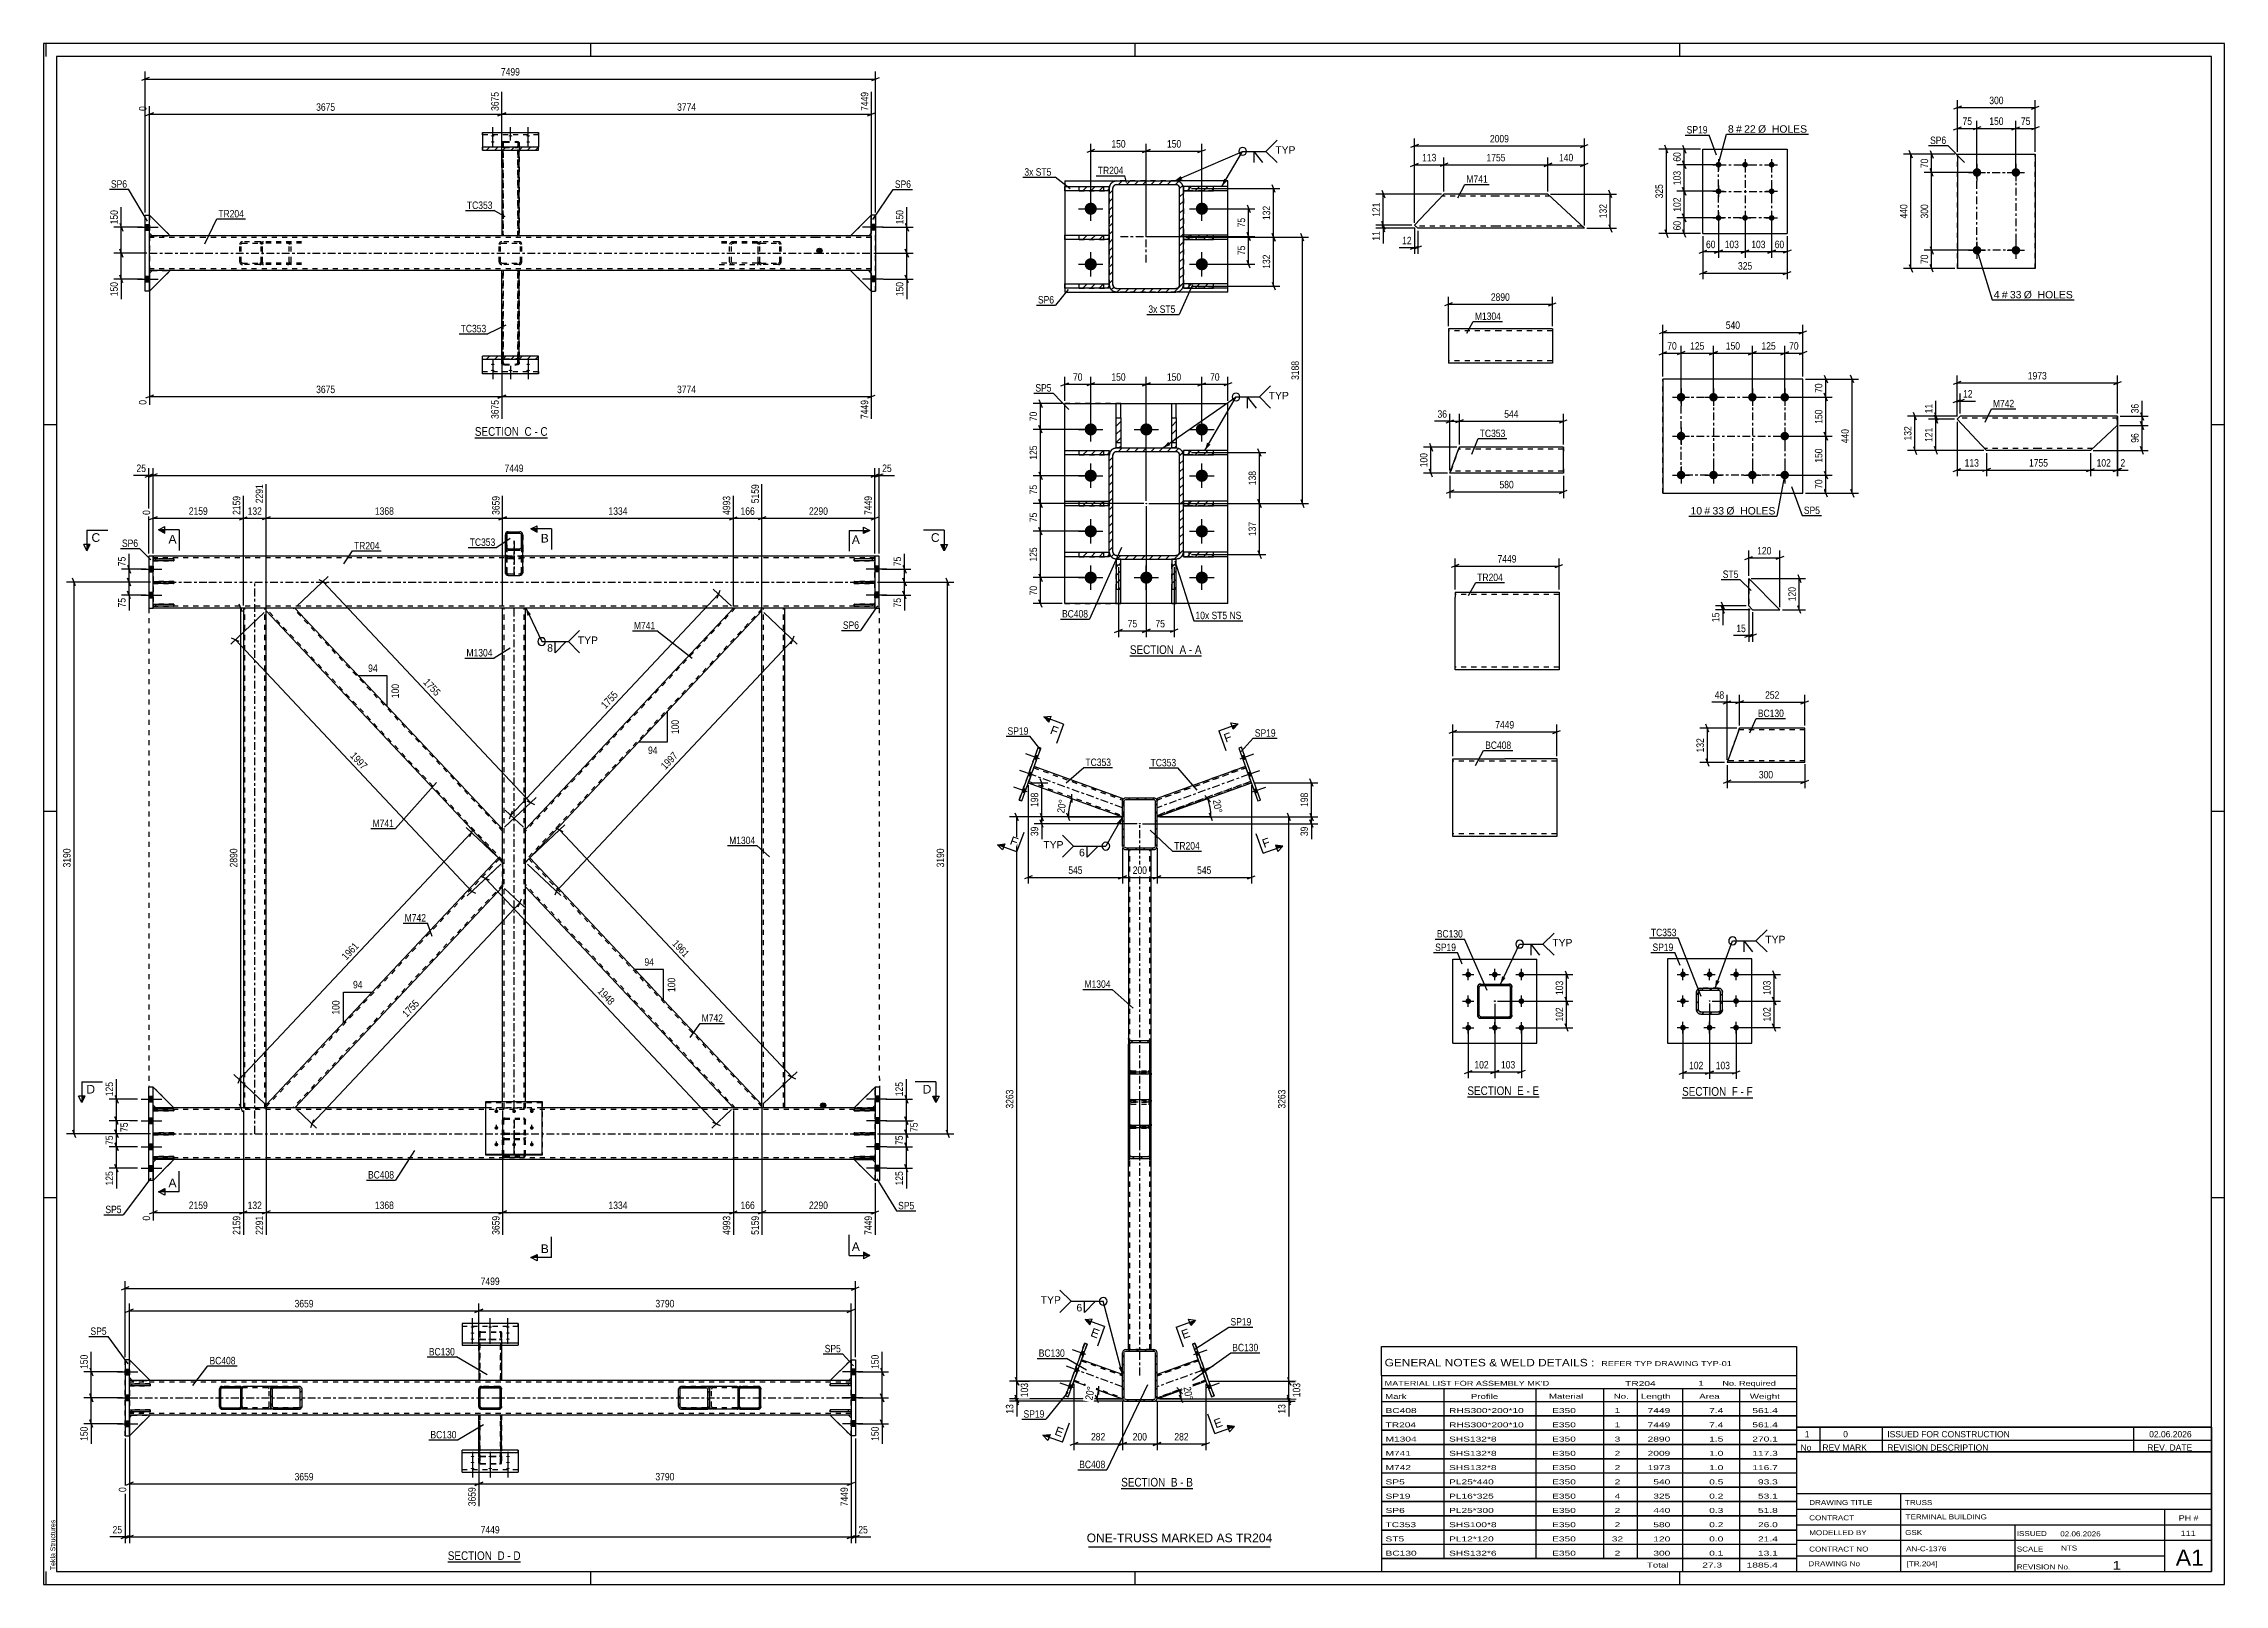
# Model space of a CAD drawing. Header units: millimetres. Extents: x 0 to 841, y 0 to 594.
import ezdxf

# ---------------------------------------------------------------- set-up
doc = ezdxf.new("R2010")
doc.units = ezdxf.units.MM
doc.linetypes.add('DXK_LINE_DOT2', pattern=[3.9198, 1.9599, -1.9599])
doc.linetypes.add('DXK_LINE_DOT3', pattern=[5.9187, 2.979, -0.9799, 0.9799, -0.9799])
doc.styles.add('Arial', font='ARIAL.TTF', dxfattribs={"height": 0.2})
doc.styles.add('Arial Narrow', font='ARIALN.TTF', dxfattribs={"height": 0.2})

# ---------------------------------------------------------------- blocks, each defined once
blk = doc.blocks.new('Unknown-570388081-1132')
at = {"color": 5, "linetype": 'Continuous'}
for p, q in [((841, 594), (0, 594)), ((0, 594), (0, 0)), ((1, 589), (1, 594)), ((836, 589), (5, 589)), ((5, 589), (5, 5)), ((211, 589), (211, 594)), ((421, 589), (421, 594)), ((631, 589), (631, 594)), ((836, 5), (836, 589)), ((841, 0), (841, 594)), ((5, 447), (0, 447)), ((841, 447), (836, 447)), ((5, 298), (0, 298)), ((841, 298), (836, 298)), ((5, 149), (0, 149)), ((841, 149), (836, 149)), ((0, 0), (841, 0)), ((1, 0), (1, 5)), ((5, 5), (836, 5)), ((211, 0), (211, 5)), ((421, 0), (421, 5)), ((631, 0), (631, 5))]:
    blk.add_line(p, q, dxfattribs=at)
at = {"color": 174, "linetype": 'Continuous', "style": 'Arial'}
blk.add_text('Tekla Structures', height=1.9102, rotation=90, dxfattribs=at).set_placement((4.5, 5.5))
blk = doc.blocks.new('Unknown-570388081-19 - 1689')
at = {"color": 6, "linetype": 'Continuous'}
blk.add_line((166.3, 442.05), (194.37, 442.05), dxfattribs=at)
at = {"color": 0, "linetype": 'Continuous'}
blk.add_wipeout([(184.41, 442.8), (184.41, 446.3), (166.3, 446.3), (166.3, 442.8)], dxfattribs=at)
blk.add_wipeout([(188.23, 442.8), (188.23, 446.3), (185.46, 446.3), (185.46, 442.8)], dxfattribs=at)
at = {"color": 7, "linetype": 'Continuous', "style": 'Arial Narrow'}
blk.add_text('SECTION ', height=3.34, dxfattribs=at).set_placement((166.3, 442.8))
at = {"color": 0, "linetype": 'Continuous'}
blk.add_wipeout([(190.55, 442.8), (190.55, 446.3), (189.28, 446.3), (189.28, 442.8)], dxfattribs=at)
blk.add_wipeout([(194.37, 442.8), (194.37, 446.3), (191.6, 446.3), (191.6, 442.8)], dxfattribs=at)
at = {"color": 7, "linetype": 'Continuous', "style": 'Arial Narrow'}
for s, p in [('C', (185.46, 442.8)), ('C', (191.6, 442.8)), ('-', (189.28, 442.8))]:
    blk.add_text(s, height=3.34, dxfattribs=at).set_placement(p)
blk = doc.blocks.new('Unknown-570388081-12 - 1375')
at = {"color": 6, "linetype": 'Continuous'}
blk.add_line((155.87, 8.65), (183.94, 8.65), dxfattribs=at)
at = {"color": 0, "linetype": 'Continuous'}
blk.add_wipeout([(173.98, 9.4), (173.98, 12.9), (155.87, 12.9), (155.87, 9.4)], dxfattribs=at)
blk.add_wipeout([(177.8, 9.4), (177.8, 12.9), (175.03, 12.9), (175.03, 9.4)], dxfattribs=at)
at = {"color": 7, "linetype": 'Continuous', "style": 'Arial Narrow'}
blk.add_text('SECTION ', height=3.34, dxfattribs=at).set_placement((155.87, 9.4))
at = {"color": 0, "linetype": 'Continuous'}
blk.add_wipeout([(180.12, 9.4), (180.12, 12.9), (178.85, 12.9), (178.85, 9.4)], dxfattribs=at)
blk.add_wipeout([(183.94, 9.4), (183.94, 12.9), (181.17, 12.9), (181.17, 9.4)], dxfattribs=at)
at = {"color": 7, "linetype": 'Continuous', "style": 'Arial Narrow'}
for s, p in [('D', (175.03, 9.4)), ('-', (178.85, 9.4)), ('D', (181.17, 9.4))]:
    blk.add_text(s, height=3.34, dxfattribs=at).set_placement(p)
blk = doc.blocks.new('Unknown-570388081-13 - 3961')
at = {"color": 6, "linetype": 'Continuous'}
blk.add_line((418.91, 357.95), (446.55, 357.95), dxfattribs=at)
at = {"color": 0, "linetype": 'Continuous'}
blk.add_wipeout([(437.01, 358.7), (437.01, 362.2), (418.91, 362.2), (418.91, 358.7)], dxfattribs=at)
blk.add_wipeout([(440.62, 358.7), (440.62, 362.2), (438.06, 362.2), (438.06, 358.7)], dxfattribs=at)
at = {"color": 7, "linetype": 'Continuous', "style": 'Arial Narrow'}
blk.add_text('SECTION ', height=3.34, dxfattribs=at).set_placement((418.91, 358.7))
at = {"color": 0, "linetype": 'Continuous'}
blk.add_wipeout([(442.95, 358.7), (442.95, 362.2), (441.67, 362.2), (441.67, 358.7)], dxfattribs=at)
blk.add_wipeout([(446.55, 358.7), (446.55, 362.2), (444, 362.2), (444, 358.7)], dxfattribs=at)
at = {"color": 7, "linetype": 'Continuous', "style": 'Arial Narrow'}
for s, p in [('A', (438.06, 358.7)), ('A', (444, 358.7)), ('-', (441.67, 358.7))]:
    blk.add_text(s, height=3.34, dxfattribs=at).set_placement(p)
blk = doc.blocks.new('Unknown-570388081-14 - 3584')
at = {"color": 6, "linetype": 'Continuous'}
blk.add_line((415.56, 36.96), (443.21, 36.96), dxfattribs=at)
at = {"color": 0, "linetype": 'Continuous'}
blk.add_wipeout([(433.67, 37.71), (433.67, 41.21), (415.56, 41.21), (415.56, 37.71)], dxfattribs=at)
blk.add_wipeout([(437.28, 37.71), (437.28, 41.21), (434.72, 41.21), (434.72, 37.71)], dxfattribs=at)
at = {"color": 7, "linetype": 'Continuous', "style": 'Arial Narrow'}
blk.add_text('SECTION ', height=3.34, dxfattribs=at).set_placement((415.56, 37.71))
at = {"color": 0, "linetype": 'Continuous'}
blk.add_wipeout([(439.6, 37.71), (439.6, 41.21), (438.33, 41.21), (438.33, 37.71)], dxfattribs=at)
blk.add_wipeout([(443.21, 37.71), (443.21, 41.21), (440.65, 41.21), (440.65, 37.71)], dxfattribs=at)
at = {"color": 7, "linetype": 'Continuous', "style": 'Arial Narrow'}
for s, p in [('B', (434.72, 37.71)), ('-', (438.33, 37.71)), ('B', (440.65, 37.71))]:
    blk.add_text(s, height=3.34, dxfattribs=at).set_placement(p)
blk = doc.blocks.new('Unknown-570388081-15 - 4952')
at = {"color": 6, "linetype": 'Continuous'}
blk.add_line((549.07, 187.9), (576.71, 187.9), dxfattribs=at)
at = {"color": 0, "linetype": 'Continuous'}
blk.add_wipeout([(567.17, 188.65), (567.17, 192.15), (549.07, 192.15), (549.07, 188.65)], dxfattribs=at)
blk.add_wipeout([(570.78, 188.65), (570.78, 192.15), (568.22, 192.15), (568.22, 188.65)], dxfattribs=at)
at = {"color": 7, "linetype": 'Continuous', "style": 'Arial Narrow'}
blk.add_text('SECTION ', height=3.34, dxfattribs=at).set_placement((549.07, 188.65))
at = {"color": 0, "linetype": 'Continuous'}
blk.add_wipeout([(573.11, 188.65), (573.11, 192.15), (571.83, 192.15), (571.83, 188.65)], dxfattribs=at)
blk.add_wipeout([(576.71, 188.65), (576.71, 192.15), (574.16, 192.15), (574.16, 188.65)], dxfattribs=at)
at = {"color": 7, "linetype": 'Continuous', "style": 'Arial Narrow'}
for s, p in [('E', (568.22, 188.65)), ('-', (571.83, 188.65)), ('E', (574.16, 188.65))]:
    blk.add_text(s, height=3.34, dxfattribs=at).set_placement(p)
blk = doc.blocks.new('Unknown-570388081-22 - 9984')
at = {"color": 6, "linetype": 'Continuous'}
blk.add_line((631.87, 187.61), (659.09, 187.61), dxfattribs=at)
at = {"color": 0, "linetype": 'Continuous'}
blk.add_wipeout([(649.98, 188.36), (649.98, 191.86), (631.87, 191.86), (631.87, 188.36)], dxfattribs=at)
blk.add_wipeout([(653.37, 188.36), (653.37, 191.86), (651.03, 191.86), (651.03, 188.36)], dxfattribs=at)
at = {"color": 7, "linetype": 'Continuous', "style": 'Arial Narrow'}
blk.add_text('SECTION ', height=3.34, dxfattribs=at).set_placement((631.87, 188.36))
at = {"color": 0, "linetype": 'Continuous'}
blk.add_wipeout([(655.7, 188.36), (655.7, 191.86), (654.42, 191.86), (654.42, 188.36)], dxfattribs=at)
blk.add_wipeout([(659.09, 188.36), (659.09, 191.86), (656.75, 191.86), (656.75, 188.36)], dxfattribs=at)
at = {"color": 7, "linetype": 'Continuous', "style": 'Arial Narrow'}
for s, p in [('F', (651.03, 188.36)), ('-', (654.42, 188.36)), ('F', (656.75, 188.36))]:
    blk.add_text(s, height=3.34, dxfattribs=at).set_placement(p)
blk = doc.blocks.new('Part-570388081-4543 - 4537')
at = {"color": 2, "linetype": 'Continuous'}
for p, q in [((624.47, 464.68), (624.47, 420.68)), ((678.47, 464.68), (624.47, 464.68)), ((678.47, 420.68), (678.47, 464.68)), ((624.47, 420.68), (678.47, 420.68))]:
    blk.add_line(p, q, dxfattribs=at)
at = {"color": 7, "linetype": 'DXK_LINE_DOT2'}
for p, q in [((624.47, 420.68), (624.47, 464.68)), ((678.47, 420.68), (678.47, 464.68))]:
    blk.add_line(p, q, dxfattribs=at)
blk = doc.blocks.new('Bolt-570388081-4574 - 4537')
at = {"linetype": 'Continuous'}
for points in [[(631.47, 459.33, -1), (631.47, 456.03, -1)], [(643.97, 459.33, -1), (643.97, 456.03, -1)], [(658.97, 459.33, -1), (658.97, 456.03, -1)], [(671.47, 459.33, -1), (671.47, 456.03, -1)], [(631.47, 444.33, -1), (631.47, 441.03, -1)], [(671.47, 444.33, -1), (671.47, 441.03, -1)], [(631.47, 429.33, -1), (631.47, 426.03, -1)], [(643.97, 429.33, -1), (643.97, 426.03, -1)], [(658.97, 429.33, -1), (658.97, 426.03, -1)], [(671.47, 429.33, -1), (671.47, 426.03, -1)]]:
    blk.add_hatch(color=1, dxfattribs=at).paths.add_polyline_path(points)
at = {"color": 1, "linetype": 'Continuous'}
for p, q in [((628.17, 457.68), (634.77, 457.68)), ((631.47, 460.98), (631.47, 454.38)), ((640.67, 457.68), (647.27, 457.68)), ((643.97, 460.98), (643.97, 454.38)), ((655.67, 457.68), (662.27, 457.68)), ((658.97, 460.98), (658.97, 454.38)), ((668.17, 457.68), (674.77, 457.68)), ((671.47, 460.98), (671.47, 454.38)), ((631.47, 445.98), (631.47, 439.38)), ((671.47, 445.98), (671.47, 439.38)), ((628.17, 442.68), (634.77, 442.68)), ((668.17, 442.68), (674.77, 442.68)), ((631.47, 430.98), (631.47, 424.38)), ((643.97, 430.98), (643.97, 424.38)), ((658.97, 430.98), (658.97, 424.38)), ((671.47, 430.98), (671.47, 424.38)), ((628.17, 427.68), (634.77, 427.68)), ((640.67, 427.68), (647.27, 427.68)), ((655.67, 427.68), (662.27, 427.68)), ((668.17, 427.68), (674.77, 427.68))]:
    blk.add_line(p, q, dxfattribs=at)
blk = doc.blocks.new('Part-570388081-1737 - 1689')
at = {"linetype": 'Continuous'}
blk.add_hatch(color=2, dxfattribs=at).paths.add_polyline_path([(299.19, 513.22), (298.39, 514.62), (299.99, 514.62)])
at = {"color": 2, "linetype": 'Continuous'}
for p, q in [((40.85, 519.89), (41.85, 519.89)), ((40.85, 507.89), (40.85, 518.55)), ((62.19, 519.89), (48.85, 519.89)), ((176.71, 519.89), (62.29, 519.89)), ((297.75, 519.89), (183.33, 519.89)), ((311.19, 519.89), (297.85, 519.89)), ((299.19, 513.22), (298.39, 514.62)), ((298.39, 514.62), (299.99, 514.62)), ((299.99, 514.62), (299.19, 513.22)), ((319.19, 519.89), (318.19, 519.89)), ((319.19, 518.55), (319.19, 507.89)), ((41.85, 506.55), (40.85, 506.55)), ((62.19, 506.55), (48.85, 506.55)), ((176.71, 506.55), (62.29, 506.55)), ((297.75, 506.55), (183.33, 506.55)), ((311.19, 506.55), (297.85, 506.55)), ((319.19, 506.55), (318.19, 506.55))]:
    blk.add_line(p, q, dxfattribs=at)
at = {"color": 7, "linetype": 'DXK_LINE_DOT2'}
for p, q in [((40.85, 519.89), (40.85, 506.55)), ((40.85, 519.89), (40.85, 519.89)), ((40.85, 519.89), (40.85, 518.55)), ((40.85, 519.89), (40.85, 519.89)), ((40.85, 519.22), (40.85, 519.22)), ((62.19, 519.22), (40.85, 519.22)), ((40.85, 519.22), (40.85, 519.17)), ((40.85, 519.17), (40.85, 518.55)), ((48.85, 519.89), (41.85, 519.89)), ((297.75, 519.22), (62.29, 519.22)), ((183.33, 519.89), (176.71, 519.89)), ((319.19, 519.22), (297.85, 519.22)), ((318.19, 519.89), (311.19, 519.89)), ((319.19, 519.89), (319.19, 506.55)), ((319.19, 519.89), (319.19, 518.55)), ((319.19, 519.06), (319.19, 518.55)), ((40.85, 507.38), (40.85, 507.89)), ((40.85, 506.55), (40.85, 507.89)), ((40.85, 507.22), (40.85, 507.22)), ((62.19, 507.22), (40.85, 507.22)), ((40.85, 506.55), (40.85, 506.55)), ((40.85, 506.55), (40.85, 506.55)), ((48.85, 506.55), (41.85, 506.55)), ((297.75, 507.22), (62.29, 507.22)), ((183.33, 506.55), (176.71, 506.55)), ((319.19, 507.22), (297.85, 507.22)), ((318.19, 506.55), (311.19, 506.55)), ((319.19, 506.55), (319.19, 507.89)), ((319.19, 507.27), (319.19, 507.89)), ((319.19, 507.22), (319.19, 507.27))]:
    blk.add_line(p, q, dxfattribs=at)
at = {"color": 7, "linetype": 'DXK_LINE_DOT3'}
for p, q in [((40.85, 513.22), (62.19, 513.22)), ((62.29, 513.22), (297.75, 513.22)), ((297.85, 513.22), (319.19, 513.22))]:
    blk.add_line(p, q, dxfattribs=at)
at = {"color": 2, "linetype": 'Continuous'}
blk.add_circle((299.19, 514.12), 1, dxfattribs=at)
blk = doc.blocks.new('Part-570388081-1755 - 1689')
at = {"color": 7, "linetype": 'DXK_LINE_DOT2'}
for p, q in [((318.19, 506.55), (311.19, 506.55)), ((311.19, 506.55), (319.19, 498.55)), ((319.19, 505.55), (318.19, 506.55)), ((319.19, 498.55), (319.19, 505.55)), ((319.19, 505.55), (319.19, 498.55))]:
    blk.add_line(p, q, dxfattribs=at)
blk = doc.blocks.new('Part-570388081-1691 - 1689')
at = {"color": 7, "linetype": 'DXK_LINE_DOT2'}
for p, q in [((84.85, 517.62), (84.42, 517.56)), ((84.42, 508.88), (84.42, 517.56)), ((84.42, 516.97), (84.57, 517.05)), ((84.57, 517.05), (84.85, 517.09)), ((99.46, 517.62), (84.85, 517.62)), ((99.46, 517.09), (84.85, 517.09)), ((94.56, 517.54), (94, 517.62)), ((94, 517.09), (94.28, 517.05)), ((94.68, 516.76), (94.73, 516.55)), ((94.73, 509.89), (94.73, 516.55)), ((95.46, 516.55), (95.35, 516.96)), ((95.46, 509.89), (95.46, 516.55)), ((84.57, 509.39), (84.42, 509.47)), ((84.42, 508.88), (84.85, 508.82)), ((84.85, 509.35), (84.57, 509.39)), ((99.46, 509.35), (84.85, 509.35)), ((99.46, 508.82), (84.85, 508.82)), ((94.28, 509.39), (94, 509.35)), ((94, 508.82), (94.56, 508.9)), ((94.73, 509.89), (94.68, 509.68)), ((95.35, 509.48), (95.46, 509.89))]:
    blk.add_line(p, q, dxfattribs=at)
for centre, radius, start, end in [((94.11, 516.4), 0.668, 32.4105, 75.44531), ((94.23, 516.24), 1.34, 32.4105, 75.44531), ((94.11, 510.04), 0.668, 284.55469, 327.5895), ((94.23, 510.19), 1.34, 284.55469, 327.5895)]:
    blk.add_arc(centre, radius, start, end, dxfattribs=at)
blk = doc.blocks.new('Part-570388081-1709 - 1689')
at = {"color": 2, "linetype": 'Continuous'}
for p, q in [((176.69, 473.53), (176.69, 506.55)), ((183.33, 506.55), (176.71, 506.55)), ((183.35, 473.53), (183.35, 506.55))]:
    blk.add_line(p, q, dxfattribs=at)
at = {"color": 7, "linetype": 'DXK_LINE_DOT2'}
for p, q in [((176.69, 506.55), (176.69, 506.55)), ((176.69, 470.58), (176.69, 506.55)), ((176.71, 506.55), (176.69, 506.55)), ((176.71, 506.55), (176.69, 506.55)), ((177.22, 506.55), (177.22, 506.55)), ((177.22, 472.13), (177.22, 506.55)), ((177.22, 506.55), (177.22, 470.58)), ((182.29, 506.55), (182.29, 506.55)), ((182.29, 506.55), (182.29, 506.55)), ((182.66, 506.55), (182.69, 506.55)), ((182.78, 506.55), (182.82, 506.55)), ((182.82, 506.55), (182.82, 506.55)), ((182.82, 472.13), (182.82, 506.55)), ((182.82, 506.55), (182.82, 470.58)), ((183.35, 506.55), (183.33, 506.55)), ((183.35, 506.55), (183.33, 506.55)), ((183.35, 506.55), (183.35, 506.55)), ((183.35, 506.55), (183.35, 470.58)), ((176.69, 472.13), (176.69, 473.53)), ((176.77, 472.27), (176.69, 472.13)), ((176.69, 470.58), (176.69, 472.13)), ((177, 472.39), (176.77, 472.27)), ((177.35, 472.47), (177, 472.39)), ((177.22, 472.13), (177.26, 472.2)), ((177.22, 470.58), (177.22, 472.13)), ((177.26, 472.2), (177.38, 472.26)), ((177.75, 472.5), (177.35, 472.47)), ((177.38, 472.26), (177.55, 472.3)), ((177.55, 472.3), (177.75, 472.32)), ((177.75, 472.5), (182.29, 472.5)), ((177.75, 472.32), (182.29, 472.32)), ((182.69, 472.47), (182.29, 472.5)), ((182.29, 472.32), (182.49, 472.3)), ((182.49, 472.3), (182.66, 472.26)), ((182.66, 472.26), (182.78, 472.2)), ((183.04, 472.39), (182.69, 472.47)), ((182.78, 472.2), (182.82, 472.13)), ((182.82, 470.58), (182.82, 472.13)), ((183.27, 472.27), (183.04, 472.39)), ((183.35, 472.13), (183.27, 472.27)), ((183.35, 472.13), (183.35, 473.53)), ((183.35, 470.58), (183.35, 472.13)), ((176.69, 470.58), (176.77, 470.44)), ((176.77, 470.44), (177, 470.32)), ((177, 470.32), (177.35, 470.25)), ((177.26, 470.51), (177.22, 470.58)), ((177.38, 470.45), (177.26, 470.51)), ((177.35, 470.25), (177.75, 470.22)), ((177.55, 470.41), (177.38, 470.45)), ((177.75, 470.4), (177.55, 470.41)), ((177.75, 470.4), (182.29, 470.4)), ((177.75, 470.22), (182.29, 470.22)), ((182.49, 470.41), (182.29, 470.4)), ((182.29, 470.22), (182.69, 470.25)), ((182.66, 470.45), (182.49, 470.41)), ((182.78, 470.51), (182.66, 470.45)), ((182.69, 470.25), (183.04, 470.32)), ((182.82, 470.58), (182.78, 470.51)), ((183.04, 470.32), (183.27, 470.44)), ((183.27, 470.44), (183.35, 470.58))]:
    blk.add_line(p, q, dxfattribs=at)
blk = doc.blocks.new('Part-570388081-1757 - 1689')
at = {"color": 7, "linetype": 'DXK_LINE_DOT2'}
for p, q in [((318.19, 506.55), (311.19, 506.55)), ((311.19, 506.55), (319.19, 498.55)), ((319.19, 505.55), (318.19, 506.55)), ((319.19, 498.55), (319.19, 505.55)), ((319.19, 505.55), (319.19, 498.55))]:
    blk.add_line(p, q, dxfattribs=at)
blk = doc.blocks.new('Part-570388081-1693 - 1689')
at = {"color": 7, "linetype": 'DXK_LINE_DOT2'}
for p, q in [((75.7, 516.96), (75.62, 516.55)), ((75.62, 509.89), (75.62, 516.55)), ((75.62, 516.55), (75.62, 516.55)), ((76.15, 516.55), (76.19, 516.76)), ((76.15, 516.55), (76.15, 516.55)), ((76.15, 509.89), (76.15, 516.55)), ((76.69, 517.62), (76.28, 517.54)), ((76.48, 517.05), (76.69, 517.09)), ((83.35, 517.62), (76.69, 517.62)), ((76.69, 517.09), (76.69, 517.09)), ((76.69, 517.09), (83.35, 517.09)), ((83.76, 517.54), (83.35, 517.62)), ((83.35, 517.09), (83.35, 517.09)), ((83.35, 517.09), (83.56, 517.05)), ((83.85, 516.76), (83.89, 516.55)), ((83.89, 516.55), (83.89, 516.55)), ((83.89, 509.89), (83.89, 516.55)), ((84.42, 516.55), (84.34, 516.96)), ((84.42, 509.89), (84.42, 516.55)), ((84.42, 516.55), (84.42, 516.55)), ((75.62, 509.89), (75.62, 509.89)), ((75.62, 509.89), (75.7, 509.48)), ((76.15, 509.89), (76.15, 509.89)), ((76.19, 509.68), (76.15, 509.89)), ((76.28, 508.9), (76.69, 508.82)), ((76.69, 509.35), (76.48, 509.39)), ((76.69, 509.35), (76.69, 509.35)), ((76.69, 509.35), (83.35, 509.35)), ((83.35, 508.82), (76.69, 508.82)), ((83.56, 509.39), (83.35, 509.35)), ((83.35, 509.35), (83.35, 509.35)), ((83.35, 508.82), (83.76, 508.9)), ((83.89, 509.89), (83.85, 509.68)), ((83.89, 509.89), (83.89, 509.89)), ((84.34, 509.48), (84.42, 509.89)), ((84.42, 509.89), (84.42, 509.89))]:
    blk.add_line(p, q, dxfattribs=at)
at = {"color": 7, "linetype": 'DXK_LINE_DOT3'}
blk.add_line((80.02, 513.22), (80.02, 513.22), dxfattribs=at)
at = {"color": 7, "linetype": 'DXK_LINE_DOT2'}
for centre, radius, start, end in [((76.69, 516.55), 1.07, 112.5, 157.5), ((76.69, 516.55), 0.533, 112.5, 157.5), ((83.35, 516.55), 0.533, 22.5, 67.5), ((83.35, 516.55), 1.07, 22.5, 67.5), ((76.69, 509.89), 1.07, 202.5, 247.5), ((76.69, 509.89), 0.533, 202.5, 247.5), ((83.35, 509.89), 0.533, 292.5, 337.5), ((83.35, 509.89), 1.07, 292.5, 337.5)]:
    blk.add_arc(centre, radius, start, end, dxfattribs=at)
blk = doc.blocks.new('Part-570388081-1758 - 1689')
at = {"linetype": 'Continuous'}
h = blk.add_hatch(dxfattribs=at)
h.set_pattern_fill('', scale=0.7, style=0, pattern_type=0)
h.set_pattern_definition([(45, (190.8533, 554.0473), (-1.57154, 1.57154), [])])
h.paths.add_polyline_path([(190.85, 552.91), (190.85, 554.05), (169.19, 554.05), (169.19, 552.91)])
at = {"color": 2, "linetype": 'Continuous'}
for p, q in [((169.19, 559.79), (169.19, 554.05)), ((169.19, 559.79), (190.85, 559.79)), ((190.85, 559.79), (190.85, 554.05)), ((169.19, 552.91), (169.19, 554.05)), ((190.85, 554.05), (169.19, 554.05)), ((169.19, 552.91), (190.85, 552.91)), ((190.85, 552.91), (190.85, 554.05))]:
    blk.add_line(p, q, dxfattribs=at)
at = {"color": 7, "linetype": 'DXK_LINE_DOT2'}
for p, q in [((169.19, 558.79), (169.19, 559.79)), ((190.85, 558.79), (169.19, 558.79)), ((190.85, 558.79), (190.85, 559.79)), ((169.19, 554.05), (169.19, 552.91)), ((190.85, 552.91), (190.85, 554.05))]:
    blk.add_line(p, q, dxfattribs=at)
blk = doc.blocks.new('Part-570388081-1694 - 1689')
at = {"color": 7, "linetype": 'DXK_LINE_DOT2'}
for p, q in [((275.7, 516.96), (275.62, 516.55)), ((275.62, 509.89), (275.62, 516.55)), ((275.62, 516.55), (275.62, 516.55)), ((276.15, 516.55), (276.19, 516.76)), ((276.15, 516.55), (276.15, 516.55)), ((276.15, 509.89), (276.15, 516.55)), ((276.69, 517.62), (276.28, 517.54)), ((276.48, 517.05), (276.69, 517.09)), ((283.35, 517.62), (276.69, 517.62)), ((276.69, 517.09), (276.69, 517.09)), ((276.69, 517.09), (283.35, 517.09)), ((283.76, 517.54), (283.35, 517.62)), ((283.35, 517.09), (283.35, 517.09)), ((283.35, 517.09), (283.56, 517.05)), ((283.85, 516.76), (283.89, 516.55)), ((283.89, 516.55), (283.89, 516.55)), ((283.89, 509.89), (283.89, 516.55)), ((284.42, 516.55), (284.34, 516.96)), ((284.42, 509.89), (284.42, 516.55)), ((284.42, 516.55), (284.42, 516.55)), ((275.62, 509.89), (275.62, 509.89)), ((275.62, 509.89), (275.7, 509.48)), ((276.15, 509.89), (276.15, 509.89)), ((276.19, 509.68), (276.15, 509.89)), ((276.28, 508.9), (276.69, 508.82)), ((276.69, 509.35), (276.48, 509.39)), ((276.69, 509.35), (276.69, 509.35)), ((276.69, 509.35), (283.35, 509.35)), ((283.35, 508.82), (276.69, 508.82)), ((283.56, 509.39), (283.35, 509.35)), ((283.35, 509.35), (283.35, 509.35)), ((283.35, 508.82), (283.76, 508.9)), ((283.89, 509.89), (283.85, 509.68)), ((283.89, 509.89), (283.89, 509.89)), ((284.34, 509.48), (284.42, 509.89)), ((284.42, 509.89), (284.42, 509.89))]:
    blk.add_line(p, q, dxfattribs=at)
for centre, radius, start, end in [((276.69, 516.55), 1.07, 112.5, 157.5), ((276.69, 516.55), 0.533, 112.5, 157.5), ((283.35, 516.55), 0.533, 22.5, 67.5), ((283.35, 516.55), 1.07, 22.5, 67.5), ((276.69, 509.89), 1.07, 202.5, 247.5), ((276.69, 509.89), 0.533, 202.5, 247.5), ((283.35, 509.89), 0.533, 292.5, 337.5), ((283.35, 509.89), 1.07, 292.5, 337.5)]:
    blk.add_arc(centre, radius, start, end, dxfattribs=at)
blk = doc.blocks.new('Bolt-570388081-1714 - 1689')
at = {"linetype": 'Continuous'}
for points in [[(173.19, 558.17), (173.03, 558.17), (172.89, 558.19), (172.76, 558.22), (172.64, 558.25), (172.55, 558.29), (172.49, 558.34), (172.46, 558.39), (172.46, 558.45), (172.49, 558.5), (172.55, 558.55), (172.64, 558.59), (172.76, 558.62), (172.89, 558.65), (173.03, 558.67), (173.19, 558.67), (173.34, 558.67), (173.48, 558.65), (173.62, 558.62), (173.73, 558.59), (173.82, 558.55), (173.88, 558.5), (173.92, 558.45), (173.92, 558.39), (173.88, 558.34), (173.82, 558.29), (173.73, 558.25), (173.62, 558.22), (173.48, 558.19), (173.34, 558.17)], [(173.19, 555.83), (173.03, 555.84), (172.89, 555.85), (172.76, 555.88), (172.64, 555.92), (172.55, 555.96), (172.49, 556.01), (172.46, 556.06), (172.46, 556.11), (172.49, 556.16), (172.55, 556.21), (172.64, 556.25), (172.76, 556.29), (172.89, 556.31), (173.03, 556.33), (173.19, 556.33), (173.34, 556.33), (173.48, 556.31), (173.62, 556.29), (173.73, 556.25), (173.82, 556.21), (173.88, 556.16), (173.92, 556.11), (173.92, 556.06), (173.88, 556.01), (173.82, 555.96), (173.73, 555.92), (173.62, 555.88), (173.48, 555.85), (173.34, 555.84)], [(180.02, 558.17), (179.87, 558.17), (179.72, 558.19), (179.59, 558.22), (179.48, 558.25), (179.38, 558.29), (179.32, 558.34), (179.29, 558.39), (179.29, 558.45), (179.32, 558.5), (179.38, 558.55), (179.48, 558.59), (179.59, 558.62), (179.72, 558.65), (179.87, 558.67), (180.02, 558.67), (180.17, 558.67), (180.32, 558.65), (180.45, 558.62), (180.56, 558.59), (180.66, 558.55), (180.72, 558.5), (180.75, 558.45), (180.75, 558.39), (180.72, 558.34), (180.66, 558.29), (180.56, 558.25), (180.45, 558.22), (180.32, 558.19), (180.17, 558.17)], [(186.85, 558.17), (186.7, 558.17), (186.56, 558.19), (186.42, 558.22), (186.31, 558.25), (186.22, 558.29), (186.16, 558.34), (186.12, 558.39), (186.12, 558.45), (186.16, 558.5), (186.22, 558.55), (186.31, 558.59), (186.42, 558.62), (186.56, 558.65), (186.7, 558.67), (186.85, 558.67), (187.01, 558.67), (187.15, 558.65), (187.28, 558.62), (187.4, 558.59), (187.49, 558.55), (187.55, 558.5), (187.58, 558.45), (187.58, 558.39), (187.55, 558.34), (187.49, 558.29), (187.4, 558.25), (187.28, 558.22), (187.15, 558.19), (187.01, 558.17)], [(186.85, 555.83), (186.7, 555.84), (186.56, 555.85), (186.42, 555.88), (186.31, 555.92), (186.22, 555.96), (186.16, 556.01), (186.12, 556.06), (186.12, 556.11), (186.16, 556.16), (186.22, 556.21), (186.31, 556.25), (186.42, 556.29), (186.56, 556.31), (186.7, 556.33), (186.85, 556.33), (187.01, 556.33), (187.15, 556.31), (187.28, 556.29), (187.4, 556.25), (187.49, 556.21), (187.55, 556.16), (187.58, 556.11), (187.58, 556.06), (187.55, 556.01), (187.49, 555.96), (187.4, 555.92), (187.28, 555.88), (187.15, 555.85), (187.01, 555.84)]]:
    blk.add_hatch(color=1, dxfattribs=at).paths.add_polyline_path(points)
at = {"color": 1, "linetype": 'Continuous'}
for p, q in [((173.19, 556.6), (173.19, 561.8)), ((173.19, 554.27), (173.19, 559.47)), ((180.02, 556.6), (180.02, 561.8)), ((186.85, 556.6), (186.85, 561.8)), ((186.85, 554.27), (186.85, 559.47))]:
    blk.add_line(p, q, dxfattribs=at)
blk = doc.blocks.new('Bolt-570388081-1717 - 1689')
at = {"linetype": 'Continuous'}
for points in [[(173.19, 470.61), (173.34, 470.6), (173.48, 470.58), (173.62, 470.56), (173.73, 470.52), (173.82, 470.48), (173.88, 470.43), (173.92, 470.38), (173.92, 470.33), (173.88, 470.28), (173.82, 470.23), (173.73, 470.19), (173.62, 470.15), (173.48, 470.13), (173.34, 470.11), (173.19, 470.1), (173.03, 470.11), (172.89, 470.13), (172.76, 470.15), (172.64, 470.19), (172.55, 470.23), (172.49, 470.28), (172.46, 470.33), (172.46, 470.38), (172.49, 470.43), (172.55, 470.48), (172.64, 470.52), (172.76, 470.56), (172.89, 470.58), (173.03, 470.6)], [(173.19, 468.27), (173.34, 468.26), (173.48, 468.25), (173.62, 468.22), (173.73, 468.19), (173.82, 468.14), (173.88, 468.1), (173.92, 468.04), (173.92, 467.99), (173.88, 467.94), (173.82, 467.89), (173.73, 467.85), (173.62, 467.82), (173.48, 467.79), (173.34, 467.77), (173.19, 467.77), (173.03, 467.77), (172.89, 467.79), (172.76, 467.82), (172.64, 467.85), (172.55, 467.89), (172.49, 467.94), (172.46, 467.99), (172.46, 468.04), (172.49, 468.1), (172.55, 468.14), (172.64, 468.19), (172.76, 468.22), (172.89, 468.25), (173.03, 468.26)], [(180.02, 468.27), (180.17, 468.26), (180.32, 468.25), (180.45, 468.22), (180.56, 468.19), (180.65, 468.14), (180.72, 468.1), (180.75, 468.04), (180.75, 467.99), (180.72, 467.94), (180.65, 467.89), (180.56, 467.85), (180.45, 467.82), (180.32, 467.79), (180.17, 467.77), (180.02, 467.77), (179.87, 467.77), (179.72, 467.79), (179.59, 467.82), (179.47, 467.85), (179.38, 467.89), (179.32, 467.94), (179.29, 467.99), (179.29, 468.04), (179.32, 468.1), (179.38, 468.14), (179.47, 468.19), (179.59, 468.22), (179.72, 468.25), (179.87, 468.26)], [(186.85, 470.61), (187.01, 470.6), (187.15, 470.58), (187.28, 470.56), (187.4, 470.52), (187.49, 470.48), (187.55, 470.43), (187.58, 470.38), (187.58, 470.33), (187.55, 470.28), (187.49, 470.23), (187.4, 470.19), (187.28, 470.15), (187.15, 470.13), (187.01, 470.11), (186.85, 470.1), (186.7, 470.11), (186.55, 470.13), (186.42, 470.15), (186.31, 470.19), (186.22, 470.23), (186.16, 470.28), (186.12, 470.33), (186.12, 470.38), (186.16, 470.43), (186.22, 470.48), (186.31, 470.52), (186.42, 470.56), (186.55, 470.58), (186.7, 470.6)], [(186.85, 468.27), (187.01, 468.26), (187.15, 468.25), (187.28, 468.22), (187.4, 468.19), (187.49, 468.14), (187.55, 468.1), (187.58, 468.04), (187.58, 467.99), (187.55, 467.94), (187.49, 467.89), (187.4, 467.85), (187.28, 467.82), (187.15, 467.79), (187.01, 467.77), (186.85, 467.77), (186.7, 467.77), (186.55, 467.79), (186.42, 467.82), (186.31, 467.85), (186.22, 467.89), (186.16, 467.94), (186.12, 467.99), (186.12, 468.04), (186.16, 468.1), (186.22, 468.14), (186.31, 468.19), (186.42, 468.22), (186.55, 468.25), (186.7, 468.26)]]:
    blk.add_hatch(color=1, dxfattribs=at).paths.add_polyline_path(points)
at = {"color": 1, "linetype": 'Continuous'}
for p, q in [((173.19, 472.17), (173.19, 466.97)), ((186.85, 472.17), (186.85, 466.97)), ((173.19, 469.84), (173.19, 464.64)), ((180.02, 469.84), (180.02, 464.64)), ((186.85, 469.84), (186.85, 464.64))]:
    blk.add_line(p, q, dxfattribs=at)
blk = doc.blocks.new('Bolt-570388081-1718 - 1689')
at = {"linetype": 'Continuous'}
for points in [[(40.85, 522.12), (40.85, 524.32), (39.19, 524.32), (39.19, 522.12)], [(40.85, 522.12), (40.85, 524.32), (39.19, 524.32), (39.19, 522.12)], [(40.85, 502.12), (40.85, 504.32), (39.19, 504.32), (39.19, 502.12)], [(40.85, 502.12), (40.85, 504.32), (39.19, 504.32), (39.19, 502.12)]]:
    blk.add_hatch(color=1, dxfattribs=at).paths.add_polyline_path(points)
at = {"color": 1, "linetype": 'Continuous'}
for p, q in [((36.25, 523.22), (44.19, 523.22)), ((36.25, 523.22), (44.19, 523.22)), ((39.19, 524.32), (40.85, 524.32)), ((39.19, 524.32), (40.85, 524.32)), ((39.19, 522.12), (40.85, 522.12)), ((39.19, 522.12), (40.85, 522.12)), ((36.25, 503.22), (44.19, 503.22)), ((36.25, 503.22), (44.19, 503.22)), ((39.19, 504.32), (40.85, 504.32)), ((39.19, 504.32), (40.85, 504.32)), ((39.19, 502.12), (40.85, 502.12)), ((39.19, 502.12), (40.85, 502.12))]:
    blk.add_line(p, q, dxfattribs=at)
blk = doc.blocks.new('Bolt-570388081-1720 - 1689')
at = {"linetype": 'Continuous'}
for points in [[(319.19, 524.32), (319.19, 522.12), (320.85, 522.12), (320.85, 524.32)], [(319.19, 524.32), (319.19, 522.12), (320.85, 522.12), (320.85, 524.32)], [(319.19, 504.32), (319.19, 502.12), (320.85, 502.12), (320.85, 504.32)], [(319.19, 504.32), (319.19, 502.12), (320.85, 502.12), (320.85, 504.32)]]:
    blk.add_hatch(color=1, dxfattribs=at).paths.add_polyline_path(points)
at = {"color": 1, "linetype": 'Continuous'}
for p, q in [((323.79, 523.22), (315.85, 523.22)), ((323.79, 523.22), (315.85, 523.22)), ((320.85, 524.32), (319.19, 524.32)), ((320.85, 524.32), (319.19, 524.32)), ((320.85, 522.12), (319.19, 522.12)), ((320.85, 522.12), (319.19, 522.12)), ((323.79, 503.22), (315.85, 503.22)), ((323.79, 503.22), (315.85, 503.22)), ((320.85, 504.32), (319.19, 504.32)), ((320.85, 504.32), (319.19, 504.32)), ((320.85, 502.12), (319.19, 502.12)), ((320.85, 502.12), (319.19, 502.12))]:
    blk.add_line(p, q, dxfattribs=at)
blk = doc.blocks.new('Part-570388081-1738 - 1689')
at = {"color": 7, "linetype": 'DXK_LINE_DOT2'}
for p, q in [((175.7, 516.96), (175.62, 516.55)), ((175.62, 509.89), (175.62, 516.55)), ((175.62, 516.55), (175.62, 516.55)), ((176.15, 516.55), (176.19, 516.76)), ((176.15, 516.55), (176.15, 516.55)), ((176.15, 509.89), (176.15, 516.55)), ((176.69, 517.62), (176.28, 517.54)), ((176.48, 517.05), (176.69, 517.09)), ((183.35, 517.62), (176.69, 517.62)), ((176.69, 517.09), (176.69, 517.09)), ((176.69, 517.09), (183.35, 517.09)), ((183.76, 517.54), (183.35, 517.62)), ((183.35, 517.09), (183.35, 517.09)), ((183.35, 517.09), (183.56, 517.05)), ((183.85, 516.76), (183.89, 516.55)), ((183.89, 516.55), (183.89, 516.55)), ((183.89, 509.89), (183.89, 516.55)), ((184.42, 516.55), (184.34, 516.96)), ((184.42, 509.89), (184.42, 516.55)), ((184.42, 516.55), (184.42, 516.55)), ((175.62, 509.89), (175.62, 509.89)), ((175.62, 509.89), (175.7, 509.48)), ((176.15, 509.89), (176.15, 509.89)), ((176.19, 509.68), (176.15, 509.89)), ((176.28, 508.9), (176.69, 508.82)), ((176.69, 509.35), (176.48, 509.39)), ((176.69, 509.35), (176.69, 509.35)), ((176.69, 509.35), (183.35, 509.35)), ((183.35, 508.82), (176.69, 508.82)), ((183.56, 509.39), (183.35, 509.35)), ((183.35, 509.35), (183.35, 509.35)), ((183.35, 508.82), (183.76, 508.9)), ((183.89, 509.89), (183.85, 509.68)), ((183.89, 509.89), (183.89, 509.89)), ((184.34, 509.48), (184.42, 509.89)), ((184.42, 509.89), (184.42, 509.89))]:
    blk.add_line(p, q, dxfattribs=at)
for centre, radius, start, end in [((176.69, 516.55), 1.07, 112.5, 157.5), ((176.69, 516.55), 0.533, 112.5, 157.5), ((183.35, 516.55), 0.533, 22.5, 67.5), ((183.35, 516.55), 1.07, 22.5, 67.5), ((176.69, 509.89), 1.07, 202.5, 247.5), ((176.69, 509.89), 0.533, 202.5, 247.5), ((183.35, 509.89), 0.533, 292.5, 337.5), ((183.35, 509.89), 1.07, 292.5, 337.5)]:
    blk.add_arc(centre, radius, start, end, dxfattribs=at)
blk = doc.blocks.new('Part-570388081-1739 - 1689')
at = {"color": 7, "linetype": 'DXK_LINE_DOT2'}
for p, q in [((275.19, 517.62), (260.58, 517.62)), ((275.19, 517.09), (260.58, 517.09)), ((264.69, 516.96), (264.57, 516.55)), ((264.57, 509.89), (264.57, 516.55)), ((265.31, 516.55), (265.36, 516.76)), ((265.31, 509.89), (265.31, 516.55)), ((266.04, 517.62), (265.48, 517.54)), ((265.76, 517.05), (266.04, 517.09)), ((275.19, 517.62), (275.62, 517.56)), ((275.19, 517.09), (275.47, 517.05)), ((275.47, 517.05), (275.62, 516.97)), ((275.62, 508.88), (275.62, 517.56)), ((275.19, 509.35), (260.58, 509.35)), ((260.58, 508.82), (275.19, 508.82)), ((264.57, 509.89), (264.69, 509.48)), ((265.36, 509.68), (265.31, 509.89)), ((265.48, 508.9), (266.04, 508.82)), ((266.04, 509.35), (265.76, 509.39)), ((275.47, 509.39), (275.19, 509.35)), ((275.19, 508.82), (275.62, 508.88)), ((275.62, 509.47), (275.47, 509.39))]:
    blk.add_line(p, q, dxfattribs=at)
for centre, radius, start, end in [((265.81, 516.24), 1.34, 104.55477, 147.58962), ((265.93, 516.4), 0.668, 104.55477, 147.58962), ((265.81, 510.19), 1.34, 212.41038, 255.44523), ((265.93, 510.04), 0.668, 212.41038, 255.44523)]:
    blk.add_arc(centre, radius, start, end, dxfattribs=at)
blk = doc.blocks.new('Part-570388081-1742 - 1689')
at = {"color": 7, "linetype": 'DXK_LINE_DOT2'}
for p, q in [((48.85, 519.89), (40.85, 527.89)), ((40.85, 527.89), (40.85, 520.89)), ((40.85, 520.89), (40.85, 527.89)), ((40.85, 520.89), (41.85, 519.89)), ((41.85, 519.89), (48.85, 519.89))]:
    blk.add_line(p, q, dxfattribs=at)
blk = doc.blocks.new('Part-570388081-1745 - 1689')
at = {"color": 2, "linetype": 'Continuous'}
for p, q in [((48.85, 519.89), (40.85, 527.89)), ((40.85, 520.89), (41.85, 519.89)), ((48.85, 519.89), (41.85, 519.89))]:
    blk.add_line(p, q, dxfattribs=at)
at = {"color": 7, "linetype": 'DXK_LINE_DOT2'}
for p, q in [((40.85, 527.89), (40.85, 520.89)), ((40.85, 520.89), (40.85, 527.89))]:
    blk.add_line(p, q, dxfattribs=at)
blk = doc.blocks.new('Part-570388081-1748 - 1689')
at = {"color": 7, "linetype": 'DXK_LINE_DOT2'}
for p, q in [((48.85, 519.89), (40.85, 527.89)), ((40.85, 527.89), (40.85, 520.89)), ((40.85, 520.89), (40.85, 527.89)), ((40.85, 520.89), (41.85, 519.89)), ((41.85, 519.89), (48.85, 519.89))]:
    blk.add_line(p, q, dxfattribs=at)
blk = doc.blocks.new('Part-570388081-1749 - 1689')
at = {"color": 7, "linetype": 'DXK_LINE_DOT2'}
for p, q in [((40.85, 505.55), (41.85, 506.55)), ((48.85, 506.55), (40.85, 498.55)), ((40.85, 498.55), (40.85, 505.55)), ((40.85, 505.55), (40.85, 498.55)), ((41.85, 506.55), (48.85, 506.55))]:
    blk.add_line(p, q, dxfattribs=at)
blk = doc.blocks.new('Part-570388081-1750 - 1689')
at = {"color": 2, "linetype": 'Continuous'}
for p, q in [((40.85, 505.55), (41.85, 506.55)), ((48.85, 506.55), (40.85, 498.55)), ((48.85, 506.55), (41.85, 506.55))]:
    blk.add_line(p, q, dxfattribs=at)
at = {"color": 7, "linetype": 'DXK_LINE_DOT2'}
blk.add_line((40.85, 498.55), (40.85, 505.55), dxfattribs=at)
blk.add_line((40.85, 498.55), (40.85, 505.55), dxfattribs=at)
blk = doc.blocks.new('Part-570388081-1751 - 1689')
at = {"color": 7, "linetype": 'DXK_LINE_DOT2'}
for p, q in [((40.85, 505.55), (41.85, 506.55)), ((48.85, 506.55), (40.85, 498.55)), ((40.85, 498.55), (40.85, 505.55)), ((40.85, 505.55), (40.85, 498.55)), ((41.85, 506.55), (48.85, 506.55))]:
    blk.add_line(p, q, dxfattribs=at)
blk = doc.blocks.new('Part-570388081-1752 - 1689')
at = {"color": 7, "linetype": 'DXK_LINE_DOT2'}
for p, q in [((311.19, 519.89), (319.19, 527.89)), ((319.19, 527.89), (319.19, 520.89)), ((319.19, 520.89), (319.19, 527.89)), ((318.19, 519.89), (311.19, 519.89)), ((319.19, 520.89), (318.19, 519.89))]:
    blk.add_line(p, q, dxfattribs=at)
blk = doc.blocks.new('Part-570388081-1753 - 1689')
at = {"color": 2, "linetype": 'Continuous'}
for p, q in [((311.19, 519.89), (319.19, 527.89)), ((318.19, 519.89), (311.19, 519.89)), ((319.19, 520.89), (318.19, 519.89))]:
    blk.add_line(p, q, dxfattribs=at)
at = {"color": 7, "linetype": 'DXK_LINE_DOT2'}
for p, q in [((319.19, 520.89), (319.19, 527.89)), ((319.19, 527.89), (319.19, 520.89))]:
    blk.add_line(p, q, dxfattribs=at)
blk = doc.blocks.new('Part-570388081-1754 - 1689')
at = {"color": 7, "linetype": 'DXK_LINE_DOT2'}
for p, q in [((311.19, 519.89), (319.19, 527.89)), ((319.19, 527.89), (319.19, 520.89)), ((319.19, 520.89), (319.19, 527.89)), ((318.19, 519.89), (311.19, 519.89)), ((319.19, 520.89), (318.19, 519.89))]:
    blk.add_line(p, q, dxfattribs=at)
blk = doc.blocks.new('Part-570388081-1756 - 1689')
at = {"color": 2, "linetype": 'Continuous'}
for p, q in [((318.19, 506.55), (311.19, 506.55)), ((311.19, 506.55), (319.19, 498.55)), ((319.19, 505.55), (318.19, 506.55))]:
    blk.add_line(p, q, dxfattribs=at)
at = {"color": 7, "linetype": 'DXK_LINE_DOT2'}
for p, q in [((319.19, 505.55), (319.19, 498.55)), ((319.19, 498.55), (319.19, 505.55))]:
    blk.add_line(p, q, dxfattribs=at)
blk = doc.blocks.new('Part-570388081-1761 - 1689')
at = {"linetype": 'Continuous'}
h = blk.add_hatch(dxfattribs=at)
h.set_pattern_fill('', scale=0.7, style=0, pattern_type=0)
h.set_pattern_definition([(45, (190.8532, 473.5267), (-1.57154, 1.57154), [])])
h.paths.add_polyline_path([(190.85, 472.39), (190.85, 473.53), (169.19, 473.53), (169.19, 472.39)])
at = {"color": 7, "linetype": 'DXK_LINE_DOT2'}
for p, q in [((169.19, 472.39), (169.19, 473.53)), ((190.85, 472.39), (190.85, 473.53)), ((169.19, 466.65), (169.19, 467.65)), ((169.19, 467.65), (190.85, 467.65)), ((190.85, 467.65), (190.85, 466.65))]:
    blk.add_line(p, q, dxfattribs=at)
at = {"color": 2, "linetype": 'Continuous'}
for p, q in [((169.19, 472.39), (169.19, 473.53)), ((190.85, 473.53), (169.19, 473.53)), ((169.19, 466.65), (169.19, 472.39)), ((169.19, 472.39), (190.85, 472.39)), ((190.85, 472.39), (190.85, 473.53)), ((190.85, 466.65), (190.85, 472.39)), ((190.85, 466.65), (169.19, 466.65))]:
    blk.add_line(p, q, dxfattribs=at)
blk = doc.blocks.new('Part-570388081-1767 - 1689')
at = {"color": 7, "linetype": 'DXK_LINE_DOT2'}
for p, q in [((176.77, 556), (176.69, 555.86)), ((176.69, 555.86), (176.69, 552.91)), ((176.69, 555.86), (176.69, 519.89)), ((177, 556.11), (176.77, 556)), ((177.35, 556.19), (177, 556.11)), ((177.22, 555.86), (177.26, 555.93)), ((177.22, 555.86), (177.22, 554.05)), ((177.22, 555.86), (177.22, 519.89)), ((177.26, 555.93), (177.38, 555.99)), ((177.75, 556.22), (177.35, 556.19)), ((177.38, 555.99), (177.55, 556.02)), ((177.55, 556.02), (177.75, 556.04)), ((177.75, 556.22), (182.29, 556.22)), ((177.75, 556.04), (182.29, 556.04)), ((182.69, 556.19), (182.29, 556.22)), ((182.29, 556.04), (182.49, 556.02)), ((182.49, 556.02), (182.66, 555.99)), ((182.66, 555.99), (182.78, 555.93)), ((183.04, 556.11), (182.69, 556.19)), ((182.78, 555.93), (182.82, 555.86)), ((182.82, 555.86), (182.82, 554)), ((182.82, 555.86), (182.82, 519.89)), ((183.27, 556), (183.04, 556.11)), ((183.35, 555.86), (183.27, 556)), ((183.35, 555.86), (183.35, 552.91)), ((176.69, 554.31), (176.77, 554.17)), ((176.77, 554.17), (177, 554.05)), ((177, 554.05), (177.35, 553.97)), ((177.26, 554.24), (177.22, 554.31)), ((177.22, 519.89), (177.22, 554.05)), ((177.38, 554.18), (177.26, 554.24)), ((177.35, 553.97), (177.75, 553.94)), ((177.55, 554.14), (177.38, 554.18)), ((177.75, 554.12), (177.55, 554.14)), ((177.75, 554.12), (182.29, 554.12)), ((177.75, 553.94), (182.29, 553.94)), ((182.49, 554.14), (182.29, 554.12)), ((182.29, 553.94), (182.69, 553.97)), ((182.66, 554.18), (182.49, 554.14)), ((182.78, 554.24), (182.66, 554.18)), ((182.69, 553.97), (183.04, 554.05)), ((182.82, 554.31), (182.78, 554.24)), ((182.82, 519.89), (182.82, 554)), ((183.04, 554.05), (183.27, 554.17)), ((183.27, 554.17), (183.35, 554.31)), ((183.35, 554.31), (183.35, 519.89)), ((176.69, 519.89), (176.69, 519.89)), ((176.69, 519.89), (176.71, 519.89)), ((176.71, 519.89), (176.69, 519.89)), ((177.22, 519.89), (177.22, 519.89)), ((182.29, 519.89), (182.29, 519.89)), ((182.29, 519.89), (182.29, 519.89)), ((183.04, 519.89), (182.69, 519.89)), ((182.78, 519.89), (182.82, 519.89)), ((182.82, 519.89), (182.82, 519.89)), ((183.33, 519.89), (183.35, 519.89)), ((183.35, 519.89), (183.33, 519.89)), ((183.35, 519.89), (183.35, 519.89))]:
    blk.add_line(p, q, dxfattribs=at)
at = {"color": 2, "linetype": 'Continuous'}
for p, q in [((176.69, 552.91), (176.69, 519.89)), ((183.35, 519.89), (183.35, 552.91)), ((182.69, 519.89), (176.71, 519.89)), ((183.27, 519.89), (182.69, 519.89)), ((183.33, 519.89), (183.27, 519.89))]:
    blk.add_line(p, q, dxfattribs=at)
blk = doc.blocks.new('Part-570388081-1788 - 1689')
at = {"color": 2, "linetype": 'Continuous'}
for p, q in [((39.19, 527.89), (39.19, 527.89)), ((39.19, 527.89), (40.85, 527.89)), ((39.19, 498.55), (39.19, 527.89)), ((40.85, 498.55), (40.85, 527.89)), ((39.19, 498.55), (39.19, 498.55)), ((40.85, 498.55), (39.19, 498.55)), ((40.85, 498.55), (40.85, 498.55))]:
    blk.add_line(p, q, dxfattribs=at)
at = {"color": 7, "linetype": 'DXK_LINE_DOT2'}
for p, q in [((39.19, 498.55), (39.19, 527.89)), ((40.85, 527.89), (40.85, 498.55))]:
    blk.add_line(p, q, dxfattribs=at)
blk = doc.blocks.new('Part-570388081-1790 - 1689')
at = {"color": 2, "linetype": 'Continuous'}
for p, q in [((319.19, 527.89), (319.19, 527.89)), ((319.19, 498.55), (319.19, 527.89)), ((320.85, 527.89), (319.19, 527.89)), ((320.85, 527.89), (320.85, 527.89)), ((320.85, 527.89), (320.85, 498.55)), ((319.19, 498.55), (319.19, 498.55)), ((319.19, 498.55), (320.85, 498.55)), ((320.85, 498.55), (320.85, 498.55))]:
    blk.add_line(p, q, dxfattribs=at)
at = {"color": 7, "linetype": 'DXK_LINE_DOT2'}
for p, q in [((319.19, 498.55), (319.19, 527.89)), ((320.85, 498.55), (320.85, 527.89))]:
    blk.add_line(p, q, dxfattribs=at)
blk = doc.blocks.new('Part-570388081-2953 - 2809')
at = {"color": 2, "linetype": 'Continuous'}
for p, q in [((40.6, 155.74), (40.6, 191.74)), ((42.26, 191.74), (40.6, 191.74)), ((42.26, 155.74), (42.26, 191.74)), ((42.26, 155.74), (40.6, 155.74))]:
    blk.add_line(p, q, dxfattribs=at)
blk = doc.blocks.new('Bolt-570388081-2889 - 2809')
at = {"linetype": 'Continuous'}
for points in [[(320.6, 392.51), (320.6, 390.31), (322.26, 390.31), (322.26, 392.51)], [(320.6, 392.51), (320.6, 390.31), (322.26, 390.31), (322.26, 392.51)], [(320.6, 382.51), (320.6, 380.31), (322.26, 380.31), (322.26, 382.51)], [(320.6, 382.51), (320.6, 380.31), (322.26, 380.31), (322.26, 382.51)]]:
    blk.add_hatch(color=1, dxfattribs=at).paths.add_polyline_path(points)
at = {"color": 1, "linetype": 'Continuous'}
for p, q in [((325.2, 391.41), (317.26, 391.41)), ((325.2, 391.41), (317.26, 391.41)), ((322.26, 392.51), (320.6, 392.51)), ((322.26, 392.51), (320.6, 392.51)), ((322.26, 390.31), (320.6, 390.31)), ((322.26, 390.31), (320.6, 390.31)), ((325.2, 381.41), (317.26, 381.41)), ((325.2, 381.41), (317.26, 381.41)), ((322.26, 382.51), (320.6, 382.51)), ((322.26, 382.51), (320.6, 382.51)), ((322.26, 380.31), (320.6, 380.31)), ((322.26, 380.31), (320.6, 380.31))]:
    blk.add_line(p, q, dxfattribs=at)
blk = doc.blocks.new('Part-570388081-2825 - 2809')
at = {"color": 7, "linetype": 'DXK_LINE_DOT2'}
for p, q in [((170.6, 165.44), (170.6, 186.16)), ((170.6, 186.16), (192.26, 186.16)), ((170.6, 185.8), (192.26, 185.8)), ((192.26, 186.16), (192.26, 165.44)), ((170.6, 165.8), (192.26, 165.8)), ((192.26, 165.44), (170.6, 165.44))]:
    blk.add_line(p, q, dxfattribs=at)
blk = doc.blocks.new('Part-570388081-2821 - 2809')
at = {"color": 2, "linetype": 'Continuous'}
for p, q in [((265.99, 376.41), (185.83, 291.18)), ((277.03, 375.31), (187.47, 280.08)), ((277.03, 375.31), (277.03, 376.41)), ((185.83, 279.89), (185.83, 291.18)), ((185.83, 278.33), (185.83, 279.89))]:
    blk.add_line(p, q, dxfattribs=at)
at = {"color": 7, "linetype": 'DXK_LINE_DOT2'}
for p, q in [((266.72, 376.41), (185.83, 290.4)), ((277.03, 376.09), (185.83, 279.11)), ((277.03, 376.41), (265.99, 376.41)), ((187.47, 280.08), (185.83, 278.33)), ((185.83, 278.45), (185.83, 279.89)), ((185.83, 279.11), (185.83, 279.17))]:
    blk.add_line(p, q, dxfattribs=at)
blk = doc.blocks.new('Part-570388081-2964 - 2809')
at = {"color": 7, "linetype": 'DXK_LINE_DOT2'}
for p, q in [((320.63, 183.31), (312.63, 183.31)), ((312.63, 183.31), (312.63, 182.51)), ((312.63, 182.51), (320.63, 182.51)), ((319.63, 182.51), (319.63, 183.31)), ((320.63, 182.51), (320.63, 183.31))]:
    blk.add_line(p, q, dxfattribs=at)
blk = doc.blocks.new('Part-570388081-2900 - 2809')
at = {"color": 2, "linetype": 'Continuous'}
for p, q in [((63.6, 396.41), (42.26, 396.41)), ((178.1, 396.41), (63.7, 396.41)), ((299.16, 396.41), (184.76, 396.41)), ((320.6, 396.41), (299.26, 396.41)), ((63.6, 376.41), (42.26, 376.41)), ((299.16, 376.41), (63.7, 376.41)), ((320.6, 376.41), (299.26, 376.41))]:
    blk.add_line(p, q, dxfattribs=at)
at = {"color": 7, "linetype": 'DXK_LINE_DOT2'}
for p, q in [((42.26, 396.41), (42.26, 376.41)), ((63.6, 395.74), (42.26, 395.74)), ((299.16, 395.74), (63.7, 395.74)), ((184.76, 396.41), (178.1, 396.41)), ((320.6, 395.74), (299.26, 395.74)), ((320.6, 376.41), (320.6, 396.41)), ((63.6, 377.08), (42.26, 377.08)), ((299.16, 377.08), (63.7, 377.08)), ((320.6, 377.08), (299.26, 377.08))]:
    blk.add_line(p, q, dxfattribs=at)
at = {"color": 7, "linetype": 'DXK_LINE_DOT3'}
for p, q in [((42.26, 386.41), (63.6, 386.41)), ((63.7, 386.41), (299.16, 386.41)), ((299.26, 386.41), (320.6, 386.41))]:
    blk.add_line(p, q, dxfattribs=at)
blk = doc.blocks.new('Part-570388081-2828 - 2809')
at = {"color": 2, "linetype": 'Continuous'}
for p, q in [((170.6, 186.16), (192.26, 186.16)), ((170.6, 165.44), (170.6, 186.16)), ((192.26, 165.44), (192.26, 186.16)), ((170.6, 165.8), (192.26, 165.8)), ((192.26, 165.44), (170.6, 165.44))]:
    blk.add_line(p, q, dxfattribs=at)
at = {"color": 7, "linetype": 'DXK_LINE_DOT2'}
blk.add_line((170.6, 185.8), (192.26, 185.8), dxfattribs=at)
blk = doc.blocks.new('Part-570388081-2962 - 2809')
at = {"color": 7, "linetype": 'DXK_LINE_DOT2'}
for p, q in [((320.63, 174.14), (312.63, 174.14)), ((312.63, 174.14), (312.63, 173.34)), ((312.63, 173.34), (320.63, 173.34)), ((319.63, 173.34), (319.63, 174.14)), ((320.63, 173.34), (320.63, 174.14))]:
    blk.add_line(p, q, dxfattribs=at)
blk = doc.blocks.new('Part-570388081-2834 - 2809')
at = {"color": 7, "linetype": 'DXK_LINE_DOT2'}
for p, q in [((177.03, 179), (177.09, 179.29)), ((177.03, 165.49), (177.03, 179)), ((177.09, 179.29), (177.26, 179.53)), ((177.26, 179.53), (177.52, 179.7)), ((177.46, 179.15), (177.43, 179)), ((177.43, 165.49), (177.43, 179)), ((177.55, 179.27), (177.46, 179.15)), ((177.52, 179.7), (177.83, 179.75)), ((177.68, 179.35), (177.55, 179.27)), ((177.83, 179.38), (177.68, 179.35)), ((177.83, 179.75), (185.03, 179.75)), ((177.83, 179.38), (185.03, 179.38)), ((185.03, 179.75), (185.34, 179.7)), ((185.18, 179.35), (185.03, 179.38)), ((185.31, 179.27), (185.18, 179.35)), ((185.4, 179.15), (185.31, 179.27)), ((185.34, 179.7), (185.6, 179.53)), ((185.43, 179), (185.4, 179.15)), ((185.43, 165.49), (185.43, 179)), ((185.6, 179.53), (185.77, 179.29)), ((185.77, 179.29), (185.83, 179)), ((185.83, 165.49), (185.83, 179)), ((177.09, 173.48), (177.03, 173.16)), ((177.09, 171.95), (177.03, 172.24)), ((177.26, 171.7), (177.09, 171.95)), ((177.52, 171.54), (177.26, 171.7)), ((177.43, 173.16), (177.46, 173.32)), ((177.43, 172.24), (177.46, 172.09)), ((177.46, 173.32), (177.55, 173.46)), ((177.46, 172.09), (177.55, 171.97)), ((177.83, 174.01), (177.52, 173.94)), ((177.83, 171.48), (177.52, 171.54)), ((177.55, 173.46), (177.68, 173.55)), ((177.55, 171.97), (177.68, 171.89)), ((177.68, 173.55), (177.83, 173.58)), ((177.68, 171.89), (177.83, 171.86)), ((177.83, 174.01), (185.03, 174.01)), ((177.83, 173.58), (185.03, 173.58)), ((177.83, 171.86), (185.03, 171.86)), ((177.83, 171.48), (185.03, 171.48)), ((185.34, 173.94), (185.03, 174.01)), ((185.03, 173.58), (185.18, 173.55)), ((185.03, 171.86), (185.18, 171.89)), ((185.34, 171.54), (185.03, 171.48)), ((185.18, 173.55), (185.31, 173.46)), ((185.18, 171.89), (185.31, 171.97)), ((185.31, 173.46), (185.4, 173.32)), ((185.31, 171.97), (185.4, 172.09)), ((185.6, 171.7), (185.34, 171.54)), ((185.4, 173.32), (185.43, 173.16)), ((185.4, 172.09), (185.43, 172.24)), ((185.77, 171.95), (185.6, 171.7)), ((185.83, 173.16), (185.77, 173.48)), ((185.83, 172.24), (185.77, 171.95)), ((177.03, 165.49), (177.09, 165.17)), ((177.46, 165.33), (177.43, 165.49)), ((177.55, 165.19), (177.46, 165.33)), ((177.52, 164.71), (177.83, 164.64)), ((177.68, 165.1), (177.55, 165.19)), ((177.83, 165.07), (177.68, 165.1)), ((177.83, 165.07), (185.03, 165.07)), ((177.83, 164.64), (185.03, 164.64)), ((185.18, 165.1), (185.03, 165.07)), ((185.03, 164.64), (185.34, 164.71)), ((185.31, 165.19), (185.18, 165.1)), ((185.4, 165.33), (185.31, 165.19)), ((185.43, 165.49), (185.4, 165.33)), ((185.77, 165.17), (185.83, 165.49))]:
    blk.add_line(p, q, dxfattribs=at)
at = {"color": 7, "linetype": 'DXK_LINE_DOT3'}
blk.add_line((181.43, 179.04), (181.43, 165.91), dxfattribs=at)
at = {"color": 7, "linetype": 'DXK_LINE_DOT2'}
for centre, start, end in [((177.87, 173.19), 114.32006, 159.24179), ((185, 173.19), 20.75842, 65.68015), ((177.87, 165.46), 200.75842, 245.68015), ((185, 165.46), 294.32006, 339.24179)]:
    blk.add_arc(centre, 0.827, start, end, dxfattribs=at)
blk = doc.blocks.new('Part-570388081-2963 - 2809')
at = {"color": 7, "linetype": 'DXK_LINE_DOT2'}
for p, q in [((320.63, 164.98), (312.63, 164.98)), ((312.63, 164.98), (312.63, 164.18)), ((312.63, 164.18), (320.63, 164.18)), ((319.63, 164.18), (319.63, 164.98)), ((320.63, 164.18), (320.63, 164.98))]:
    blk.add_line(p, q, dxfattribs=at)
blk = doc.blocks.new('Part-570388081-2835 - 2809')
at = {"color": 7, "linetype": 'DXK_LINE_DOT2'}
for p, q in [((178.1, 396.31), (178.1, 404.67)), ((178.63, 404.67), (178.63, 394.97)), ((184.23, 404.67), (184.23, 394.97)), ((184.76, 404.67), (184.76, 396.31)), ((178.1, 399.85), (178.1, 390.14)), ((178.1, 396.31), (178.1, 390.14)), ((178.18, 395.4), (178.1, 394.97)), ((178.63, 399.85), (178.63, 390.14)), ((178.96, 396.06), (178.76, 396.02)), ((179.16, 396.1), (178.96, 396.06)), ((178.96, 395.49), (179.16, 395.53)), ((179.16, 396.1), (183.7, 396.1)), ((179.16, 395.53), (183.7, 395.53)), ((184.11, 396.02), (183.7, 396.1)), ((183.7, 395.53), (183.9, 395.49)), ((184.23, 399.85), (184.23, 390.14)), ((184.76, 394.97), (184.68, 395.4)), ((184.76, 399.85), (184.76, 390.14)), ((184.76, 396.31), (184.76, 390.14)), ((178.1, 390.14), (178.18, 389.71)), ((178.63, 394.97), (178.67, 395.18)), ((178.63, 390.14), (178.63, 394.97)), ((178.67, 389.93), (178.63, 390.14)), ((178.76, 389.09), (179.16, 389.01)), ((179.16, 389.58), (178.96, 389.62)), ((179.16, 389.58), (183.7, 389.58)), ((179.16, 389.01), (183.7, 389.01)), ((183.9, 389.62), (183.7, 389.58)), ((183.7, 389.01), (184.11, 389.09)), ((184.19, 395.18), (184.23, 394.97)), ((184.23, 390.14), (184.19, 389.93)), ((184.23, 390.14), (184.23, 394.97)), ((184.68, 389.71), (184.76, 390.14))]:
    blk.add_line(p, q, dxfattribs=at)
at = {"color": 7, "linetype": 'DXK_LINE_DOT3'}
blk.add_line((181.43, 402.26), (181.43, 389.13), dxfattribs=at)
at = {"color": 7, "linetype": 'DXK_LINE_DOT2'}
for centre, radius, start, end in [((179.21, 395.01), 1.1, 114.31999, 159.2417), ((179.19, 394.99), 0.552, 114.31999, 159.2417), ((183.67, 394.99), 0.552, 20.75846, 65.68021), ((183.65, 395.01), 1.1, 20.75846, 65.68021), ((179.21, 390.1), 1.1, 200.75846, 245.68021), ((179.19, 390.12), 0.552, 200.75846, 245.68021), ((183.67, 390.12), 0.552, 294.31999, 339.2417), ((183.65, 390.1), 1.1, 294.31999, 339.2417)]:
    blk.add_arc(centre, radius, start, end, dxfattribs=at)
blk = doc.blocks.new('Part-570388081-2968 - 2809')
at = {"color": 2, "linetype": 'Continuous'}
for p, q in [((320.63, 191.74), (312.63, 183.74)), ((312.63, 183.74), (319.63, 183.74)), ((319.63, 183.74), (320.63, 184.74))]:
    blk.add_line(p, q, dxfattribs=at)
at = {"color": 7, "linetype": 'DXK_LINE_DOT2'}
blk.add_line((320.63, 184.74), (320.63, 191.74), dxfattribs=at)
blk = doc.blocks.new('Part-570388081-2904 - 2809')
at = {"color": 2, "linetype": 'Continuous'}
for p, q in [((42.26, 377.1), (42.26, 377.9)), ((42.26, 377.9), (50.26, 377.9)), ((50.26, 377.1), (42.26, 377.1)), ((50.26, 377.9), (50.26, 377.1))]:
    blk.add_line(p, q, dxfattribs=at)
at = {"color": 7, "linetype": 'DXK_LINE_DOT2'}
blk.add_line((43.26, 377.1), (43.26, 377.9), dxfattribs=at)
blk = doc.blocks.new('Part-570388081-2840 - 2809')
at = {"color": 2, "linetype": 'Continuous'}
for p, q in [((187.47, 280.08), (185.83, 278.33)), ((185.83, 270.53), (185.83, 278.33)), ((277.03, 184.85), (187.47, 280.08)), ((185.83, 268.98), (185.83, 270.53)), ((265.99, 183.74), (185.83, 268.98)), ((277.03, 183.74), (277.03, 184.85))]:
    blk.add_line(p, q, dxfattribs=at)
at = {"color": 7, "linetype": 'DXK_LINE_DOT2'}
for p, q in [((277.03, 184.07), (187.1, 279.69)), ((185.83, 269.09), (185.83, 270.53)), ((185.83, 269.75), (185.83, 269.94)), ((266.72, 183.74), (185.83, 269.75)), ((277.03, 183.74), (265.99, 183.74))]:
    blk.add_line(p, q, dxfattribs=at)
blk = doc.blocks.new('Part-570388081-2907 - 2809')
at = {"color": 7, "linetype": 'DXK_LINE_DOT2'}
for p, q in [((320.6, 377.9), (312.6, 377.9)), ((312.6, 377.9), (312.6, 377.1)), ((312.6, 377.1), (320.6, 377.1)), ((319.6, 377.1), (319.6, 377.9)), ((320.6, 377.1), (320.6, 377.9))]:
    blk.add_line(p, q, dxfattribs=at)
blk = doc.blocks.new('Part-570388081-2843 - 2809')
at = {"color": 7, "linetype": 'DXK_LINE_DOT2'}
for p, q in [((177.09, 179.29), (177.03, 179)), ((177.03, 165.49), (177.03, 179)), ((177.26, 179.53), (177.09, 179.29)), ((177.52, 179.7), (177.26, 179.53)), ((177.43, 179), (177.46, 179.14)), ((177.43, 165.49), (177.43, 179)), ((177.46, 179.14), (177.55, 179.27)), ((177.83, 179.75), (177.52, 179.7)), ((177.55, 179.27), (177.68, 179.35)), ((177.68, 179.35), (177.83, 179.38)), ((177.83, 179.75), (185.03, 179.75)), ((177.83, 179.38), (185.03, 179.38)), ((185.34, 179.7), (185.03, 179.75)), ((185.03, 179.38), (185.18, 179.35)), ((185.18, 179.35), (185.31, 179.27)), ((185.31, 179.27), (185.4, 179.14)), ((185.6, 179.53), (185.34, 179.7)), ((185.4, 179.14), (185.43, 179)), ((185.43, 165.49), (185.43, 179)), ((185.77, 179.29), (185.6, 179.53)), ((185.83, 179), (185.77, 179.29)), ((185.83, 165.49), (185.83, 179)), ((177.03, 173.16), (177.09, 173.48)), ((177.03, 172.24), (177.09, 171.95)), ((177.09, 171.95), (177.26, 171.7)), ((177.26, 171.7), (177.52, 171.54)), ((177.46, 173.32), (177.43, 173.16)), ((177.46, 172.09), (177.43, 172.24)), ((177.55, 173.46), (177.46, 173.32)), ((177.55, 171.97), (177.46, 172.09)), ((177.52, 173.94), (177.83, 174.01)), ((177.52, 171.54), (177.83, 171.48)), ((177.68, 173.55), (177.55, 173.46)), ((177.68, 171.89), (177.55, 171.97)), ((177.83, 173.58), (177.68, 173.55)), ((177.83, 171.86), (177.68, 171.89)), ((177.83, 174.01), (185.03, 174.01)), ((177.83, 173.58), (185.03, 173.58)), ((177.83, 171.86), (185.03, 171.86)), ((177.83, 171.48), (185.03, 171.48)), ((185.03, 174.01), (185.34, 173.94)), ((185.18, 173.55), (185.03, 173.58)), ((185.18, 171.89), (185.03, 171.86)), ((185.03, 171.48), (185.34, 171.54)), ((185.31, 173.46), (185.18, 173.55)), ((185.31, 171.97), (185.18, 171.89)), ((185.4, 173.32), (185.31, 173.46)), ((185.4, 172.09), (185.31, 171.97)), ((185.34, 171.54), (185.6, 171.7)), ((185.43, 173.16), (185.4, 173.32)), ((185.43, 172.24), (185.4, 172.09)), ((185.6, 171.7), (185.77, 171.95)), ((185.77, 173.48), (185.83, 173.16)), ((185.77, 171.95), (185.83, 172.24)), ((177.04, 165.44), (177.03, 165.49)), ((177.43, 165.49), (177.46, 165.33)), ((177.46, 165.33), (177.55, 165.19)), ((177.55, 165.19), (177.68, 165.1)), ((177.68, 165.1), (177.83, 165.07)), ((177.83, 165.07), (185.03, 165.07)), ((185.03, 165.07), (185.18, 165.1)), ((185.18, 165.1), (185.31, 165.19)), ((185.31, 165.19), (185.4, 165.33)), ((185.4, 165.33), (185.43, 165.49)), ((185.83, 165.49), (185.82, 165.44))]:
    blk.add_line(p, q, dxfattribs=at)
at = {"color": 7, "linetype": 'DXK_LINE_DOT3'}
blk.add_line((181.43, 165.91), (181.43, 179.04), dxfattribs=at)
at = {"color": 2, "linetype": 'Continuous'}
for p, q in [((177.09, 165.17), (177.04, 165.44)), ((177.83, 164.64), (177.52, 164.71)), ((177.83, 164.64), (185.03, 164.64)), ((185.34, 164.71), (185.03, 164.64)), ((185.82, 165.44), (185.77, 165.17))]:
    blk.add_line(p, q, dxfattribs=at)
at = {"color": 7, "linetype": 'DXK_LINE_DOT2'}
for centre, start, end in [((177.87, 173.19), 114.32006, 159.24179), ((185, 173.19), 20.75842, 65.68015)]:
    blk.add_arc(centre, 0.827, start, end, dxfattribs=at)
at = {"color": 2, "linetype": 'Continuous'}
for centre, start, end in [((177.87, 165.46), 200.75842, 245.68015), ((185, 165.46), 294.32006, 339.24179)]:
    blk.add_arc(centre, 0.827, start, end, dxfattribs=at)
blk = doc.blocks.new('Part-570388081-2908 - 2809')
at = {"color": 7, "linetype": 'DXK_LINE_DOT2'}
for p, q in [((320.6, 395.43), (312.6, 395.43)), ((312.6, 395.43), (312.6, 394.63)), ((319.6, 394.63), (319.6, 395.43)), ((320.6, 394.63), (320.6, 395.43)), ((312.6, 394.63), (320.6, 394.63))]:
    blk.add_line(p, q, dxfattribs=at)
blk = doc.blocks.new('Part-570388081-2912 - 2809')
at = {"color": 2, "linetype": 'Continuous'}
for p, q in [((312.6, 386.67), (320.6, 386.67)), ((312.6, 385.87), (312.6, 386.67)), ((320.6, 385.87), (312.6, 385.87)), ((320.6, 386.67), (320.6, 385.87))]:
    blk.add_line(p, q, dxfattribs=at)
at = {"color": 7, "linetype": 'DXK_LINE_DOT2'}
blk.add_line((319.6, 385.87), (319.6, 386.67), dxfattribs=at)
blk = doc.blocks.new('Part-570388081-2848 - 2809')
at = {"linetype": 'Continuous'}
h = blk.add_hatch(dxfattribs=at)
h.set_pattern_fill('', scale=0.7, style=0, pattern_type=0)
h.set_pattern_definition([(45, (184.6823, 405.1067), (-1.57154, 1.57154), [])])
h.paths.add_polyline_path([(184.76, 404.67), (184.68, 405.11), (184.45, 405.47), (184.1, 405.72), (183.7, 405.81), (179.16, 405.81), (178.76, 405.72), (178.41, 405.47), (178.18, 405.11), (178.1, 404.67), (178.1, 399.85), (178.18, 399.41), (178.41, 399.05), (178.76, 398.8), (179.16, 398.71), (183.7, 398.71), (184.1, 398.8), (184.45, 399.05), (184.68, 399.41), (184.76, 399.85)])
h.paths.add_polyline_path([(184.19, 399.63), (184.07, 399.45), (183.9, 399.32), (183.7, 399.28), (179.16, 399.28), (178.96, 399.32), (178.79, 399.45), (178.67, 399.63), (178.63, 399.85), (178.63, 404.67), (178.67, 404.89), (178.79, 405.07), (178.96, 405.2), (179.16, 405.24), (183.7, 405.24), (183.9, 405.2), (184.07, 405.07), (184.19, 404.89), (184.23, 404.67), (184.23, 399.85)])
at = {"color": 2, "linetype": 'Continuous'}
for p, q in [((178.18, 405.11), (178.1, 404.67)), ((178.1, 399.85), (178.1, 404.67)), ((178.63, 404.67), (178.67, 404.89)), ((178.63, 399.85), (178.63, 404.67)), ((179.16, 405.81), (178.76, 405.72)), ((178.96, 405.2), (179.16, 405.24)), ((179.16, 405.81), (183.7, 405.81)), ((179.16, 405.24), (183.7, 405.24)), ((184.1, 405.72), (183.7, 405.81)), ((183.7, 405.24), (183.9, 405.2)), ((184.19, 404.89), (184.23, 404.67)), ((184.23, 399.85), (184.23, 404.67)), ((184.76, 404.67), (184.68, 405.11)), ((184.76, 399.85), (184.76, 404.67)), ((178.1, 390.14), (178.1, 399.85)), ((178.1, 399.85), (178.18, 399.41)), ((178.67, 399.63), (178.63, 399.85)), ((178.76, 398.8), (179.16, 398.71)), ((179.16, 399.28), (178.96, 399.32)), ((179.16, 399.28), (183.7, 399.28)), ((179.16, 398.71), (183.7, 398.71)), ((183.9, 399.32), (183.7, 399.28)), ((183.7, 398.71), (184.1, 398.8)), ((184.23, 399.85), (184.19, 399.63)), ((184.68, 399.41), (184.76, 399.85)), ((184.76, 390.14), (184.76, 399.85)), ((178.18, 389.71), (178.1, 390.14)), ((179.16, 389.01), (178.76, 389.09)), ((179.16, 389.01), (183.7, 389.01)), ((184.1, 389.09), (183.7, 389.01)), ((184.76, 390.14), (184.68, 389.71))]:
    blk.add_line(p, q, dxfattribs=at)
at = {"color": 7, "linetype": 'DXK_LINE_DOT2'}
for p, q in [((178.1, 404.67), (178.1, 394.97)), ((178.63, 394.97), (178.63, 404.67)), ((184.23, 404.67), (184.23, 394.97)), ((184.76, 394.97), (184.76, 404.67)), ((178.1, 394.97), (178.18, 395.4)), ((178.63, 390.14), (178.63, 399.85)), ((178.76, 396.02), (179.16, 396.1)), ((179.16, 395.53), (178.96, 395.49)), ((179.16, 396.1), (183.7, 396.1)), ((179.16, 395.53), (183.7, 395.53)), ((183.7, 396.1), (184.1, 396.02)), ((183.9, 395.49), (183.7, 395.53)), ((184.23, 399.85), (184.23, 390.14)), ((184.68, 395.4), (184.76, 394.97)), ((178.1, 390.14), (178.1, 394.97)), ((178.67, 395.18), (178.63, 394.97)), ((178.63, 390.14), (178.63, 394.97)), ((178.63, 390.14), (178.67, 389.93)), ((178.96, 389.62), (179.16, 389.57)), ((179.16, 389.57), (183.7, 389.57)), ((183.7, 389.57), (183.9, 389.62)), ((184.23, 394.97), (184.19, 395.18)), ((184.19, 389.93), (184.23, 390.14)), ((184.23, 390.14), (184.23, 394.97)), ((184.76, 390.14), (184.76, 394.97))]:
    blk.add_line(p, q, dxfattribs=at)
at = {"color": 7, "linetype": 'DXK_LINE_DOT3'}
blk.add_line((181.43, 389.13), (181.43, 402.26), dxfattribs=at)
at = {"color": 2, "linetype": 'Continuous'}
for centre, radius, start, end in [((179.21, 404.72), 1.1, 114.32, 159.24175), ((179.19, 404.69), 0.552, 114.32, 159.24175), ((183.67, 404.69), 0.552, 20.75851, 65.68022), ((183.65, 404.72), 1.1, 20.75851, 65.68022), ((179.21, 399.8), 1.1, 200.75851, 245.68022), ((179.19, 399.83), 0.552, 200.75851, 245.68022), ((183.67, 399.83), 0.552, 294.32, 339.24175), ((183.65, 399.8), 1.1, 294.32, 339.24175), ((179.21, 390.1), 1.1, 200.75851, 245.68022), ((183.65, 390.1), 1.1, 294.32, 339.24175)]:
    blk.add_arc(centre, radius, start, end, dxfattribs=at)
at = {"color": 7, "linetype": 'DXK_LINE_DOT2'}
for centre, radius, start, end in [((179.21, 395.01), 1.1, 114.32, 159.24175), ((179.19, 394.99), 0.552, 114.32, 159.24175), ((183.67, 394.99), 0.552, 20.75851, 65.68022), ((183.65, 395.01), 1.1, 20.75851, 65.68022), ((179.19, 390.12), 0.552, 200.75851, 245.68022), ((183.67, 390.12), 0.552, 294.32, 339.24175)]:
    blk.add_arc(centre, radius, start, end, dxfattribs=at)
blk = doc.blocks.new('Part-570388081-2913 - 2809')
at = {"color": 7, "linetype": 'DXK_LINE_DOT2'}
for p, q in [((50.26, 183.31), (42.26, 183.31)), ((42.26, 183.31), (42.26, 182.51)), ((42.26, 182.51), (50.26, 182.51)), ((43.26, 182.51), (43.26, 183.31)), ((50.26, 182.51), (50.26, 183.31))]:
    blk.add_line(p, q, dxfattribs=at)
blk = doc.blocks.new('Part-570388081-2853 - 2809')
at = {"color": 7, "linetype": 'DXK_LINE_DOT2'}
for p, q in [((285.83, 376.41), (277.03, 376.41)), ((277.03, 375.31), (277.03, 376.41)), ((277.56, 183.74), (277.56, 376.41)), ((285.3, 183.74), (285.3, 376.41)), ((277.03, 183.74), (277.03, 184.85)), ((285.83, 183.74), (277.03, 183.74))]:
    blk.add_line(p, q, dxfattribs=at)
at = {"color": 2, "linetype": 'Continuous'}
for p, q in [((277.03, 184.85), (277.03, 375.31)), ((285.83, 183.74), (285.83, 376.41))]:
    blk.add_line(p, q, dxfattribs=at)
blk = doc.blocks.new('Part-570388081-2856 - 2809')
at = {"color": 7, "linetype": 'DXK_LINE_DOT3'}
blk.add_line((81.43, 173.74), (81.43, 386.41), dxfattribs=at)
at = {"color": 2, "linetype": 'Continuous'}
for p, q in [((77.03, 376.41), (77.03, 183.74)), ((85.83, 184.85), (85.83, 375.31))]:
    blk.add_line(p, q, dxfattribs=at)
at = {"color": 7, "linetype": 'DXK_LINE_DOT2'}
for p, q in [((85.83, 376.41), (77.03, 376.41)), ((77.56, 183.74), (77.56, 376.41)), ((85.3, 183.74), (85.3, 376.41)), ((85.83, 375.31), (85.83, 376.41)), ((77.03, 183.74), (85.83, 183.74)), ((85.83, 183.74), (85.83, 184.85))]:
    blk.add_line(p, q, dxfattribs=at)
blk = doc.blocks.new('Part-570388081-2861 - 2809')
at = {"color": 2, "linetype": 'Continuous'}
for p, q in [((175.39, 280.08), (85.83, 184.85)), ((177.03, 278.33), (175.39, 280.08)), ((177.03, 278.33), (177.03, 268.98)), ((177.03, 268.98), (96.88, 183.74)), ((85.83, 183.74), (85.83, 184.85))]:
    blk.add_line(p, q, dxfattribs=at)
at = {"color": 7, "linetype": 'DXK_LINE_DOT2'}
for p, q in [((175.76, 279.69), (85.83, 184.07)), ((177.03, 269.75), (96.14, 183.74)), ((96.88, 183.74), (85.83, 183.74))]:
    blk.add_line(p, q, dxfattribs=at)
blk = doc.blocks.new('Part-570388081-2866 - 2809')
at = {"color": 2, "linetype": 'Continuous'}
for p, q in [((85.83, 375.31), (85.83, 376.41)), ((85.83, 375.31), (175.39, 280.08)), ((177.03, 291.18), (96.88, 376.41)), ((177.03, 278.33), (177.03, 291.18))]:
    blk.add_line(p, q, dxfattribs=at)
at = {"color": 7, "linetype": 'DXK_LINE_DOT2'}
for p, q in [((96.88, 376.41), (85.83, 376.41)), ((177.03, 279.11), (85.83, 376.09)), ((177.03, 290.4), (96.14, 376.41)), ((177.03, 278.33), (175.39, 280.08)), ((177.03, 279.11), (177.03, 279.17))]:
    blk.add_line(p, q, dxfattribs=at)
blk = doc.blocks.new('Bolt-570388081-2887 - 2809')
at = {"linetype": 'Continuous'}
for points in [[(40.6, 392.51), (40.6, 390.31), (42.26, 390.31), (42.26, 392.51)], [(40.6, 392.51), (40.6, 390.31), (42.26, 390.31), (42.26, 392.51)], [(40.6, 382.51), (40.6, 380.31), (42.26, 380.31), (42.26, 382.51)], [(40.6, 382.51), (40.6, 380.31), (42.26, 380.31), (42.26, 382.51)]]:
    blk.add_hatch(color=1, dxfattribs=at).paths.add_polyline_path(points)
at = {"color": 1, "linetype": 'Continuous'}
for p, q in [((37.66, 391.41), (45.6, 391.41)), ((37.66, 391.41), (45.6, 391.41)), ((40.6, 392.51), (42.26, 392.51)), ((40.6, 392.51), (42.26, 392.51)), ((40.6, 390.31), (42.26, 390.31)), ((40.6, 390.31), (42.26, 390.31)), ((37.66, 381.41), (45.6, 381.41)), ((37.66, 381.41), (45.6, 381.41)), ((40.6, 382.51), (42.26, 382.51)), ((40.6, 382.51), (42.26, 382.51)), ((40.6, 380.31), (42.26, 380.31)), ((40.6, 380.31), (42.26, 380.31))]:
    blk.add_line(p, q, dxfattribs=at)
blk = doc.blocks.new('Bolt-570388081-2888 - 2809')
at = {"linetype": 'Continuous'}
for points in [[(40.6, 188.18), (40.6, 185.98), (42.26, 185.98), (42.26, 188.18)], [(40.6, 188.18), (40.6, 185.98), (42.26, 185.98), (42.26, 188.18)], [(40.6, 188.18), (40.6, 185.98), (42.26, 185.98), (42.26, 188.18)], [(40.6, 179.84), (40.6, 177.64), (42.26, 177.64), (42.26, 179.84)], [(40.6, 179.84), (40.6, 177.64), (42.26, 177.64), (42.26, 179.84)], [(40.6, 169.84), (40.6, 167.64), (42.26, 167.64), (42.26, 169.84)], [(40.6, 169.84), (40.6, 167.64), (42.26, 167.64), (42.26, 169.84)], [(40.6, 161.51), (40.6, 159.31), (42.26, 159.31), (42.26, 161.51)], [(40.6, 161.51), (40.6, 159.31), (42.26, 159.31), (42.26, 161.51)], [(40.6, 161.51), (40.6, 159.31), (42.26, 159.31), (42.26, 161.51)]]:
    blk.add_hatch(color=1, dxfattribs=at).paths.add_polyline_path(points)
at = {"color": 1, "linetype": 'Continuous'}
for p, q in [((37.66, 187.08), (45.6, 187.08)), ((37.66, 187.08), (45.6, 187.08)), ((37.66, 187.08), (45.6, 187.08)), ((40.6, 188.18), (42.26, 188.18)), ((40.6, 188.18), (42.26, 188.18)), ((40.6, 188.18), (42.26, 188.18)), ((40.6, 185.98), (42.26, 185.98)), ((40.6, 185.98), (42.26, 185.98)), ((40.6, 185.98), (42.26, 185.98)), ((37.66, 178.74), (45.6, 178.74)), ((37.66, 178.74), (45.6, 178.74)), ((40.6, 179.84), (42.26, 179.84)), ((40.6, 179.84), (42.26, 179.84)), ((40.6, 177.64), (42.26, 177.64)), ((40.6, 177.64), (42.26, 177.64)), ((37.66, 168.74), (45.6, 168.74)), ((37.66, 168.74), (45.6, 168.74)), ((40.6, 169.84), (42.26, 169.84)), ((40.6, 169.84), (42.26, 169.84)), ((37.66, 160.41), (45.6, 160.41)), ((37.66, 160.41), (45.6, 160.41)), ((37.66, 160.41), (45.6, 160.41)), ((40.6, 167.64), (42.26, 167.64)), ((40.6, 167.64), (42.26, 167.64)), ((40.6, 161.51), (42.26, 161.51)), ((40.6, 161.51), (42.26, 161.51)), ((40.6, 161.51), (42.26, 161.51)), ((40.6, 159.31), (42.26, 159.31)), ((40.6, 159.31), (42.26, 159.31)), ((40.6, 159.31), (42.26, 159.31))]:
    blk.add_line(p, q, dxfattribs=at)
blk = doc.blocks.new('Bolt-570388081-2890 - 2809')
at = {"linetype": 'Continuous'}
for points in [[(320.63, 188.18), (320.63, 185.98), (322.29, 185.98), (322.29, 188.18)], [(320.63, 188.18), (320.63, 185.98), (322.29, 185.98), (322.29, 188.18)], [(320.63, 188.18), (320.63, 185.98), (322.29, 185.98), (322.29, 188.18)], [(320.63, 179.84), (320.63, 177.64), (322.29, 177.64), (322.29, 179.84)], [(320.63, 179.84), (320.63, 177.64), (322.29, 177.64), (322.29, 179.84)], [(320.63, 169.84), (320.63, 167.64), (322.29, 167.64), (322.29, 169.84)], [(320.63, 169.84), (320.63, 167.64), (322.29, 167.64), (322.29, 169.84)], [(320.63, 161.51), (320.63, 159.31), (322.29, 159.31), (322.29, 161.51)], [(320.63, 161.51), (320.63, 159.31), (322.29, 159.31), (322.29, 161.51)], [(320.63, 161.51), (320.63, 159.31), (322.29, 159.31), (322.29, 161.51)]]:
    blk.add_hatch(color=1, dxfattribs=at).paths.add_polyline_path(points)
at = {"color": 1, "linetype": 'Continuous'}
for p, q in [((325.23, 187.08), (317.29, 187.08)), ((325.23, 187.08), (317.29, 187.08)), ((325.23, 187.08), (317.29, 187.08)), ((322.29, 188.18), (320.63, 188.18)), ((322.29, 188.18), (320.63, 188.18)), ((322.29, 188.18), (320.63, 188.18)), ((322.29, 185.98), (320.63, 185.98)), ((322.29, 185.98), (320.63, 185.98)), ((322.29, 185.98), (320.63, 185.98)), ((325.23, 178.74), (317.29, 178.74)), ((325.23, 178.74), (317.29, 178.74)), ((322.29, 179.84), (320.63, 179.84)), ((322.29, 179.84), (320.63, 179.84)), ((322.29, 177.64), (320.63, 177.64)), ((322.29, 177.64), (320.63, 177.64)), ((325.23, 168.74), (317.29, 168.74)), ((325.23, 168.74), (317.29, 168.74)), ((322.29, 169.84), (320.63, 169.84)), ((322.29, 169.84), (320.63, 169.84)), ((325.23, 160.41), (317.29, 160.41)), ((325.23, 160.41), (317.29, 160.41)), ((325.23, 160.41), (317.29, 160.41)), ((322.29, 167.64), (320.63, 167.64)), ((322.29, 167.64), (320.63, 167.64)), ((322.29, 161.51), (320.63, 161.51)), ((322.29, 161.51), (320.63, 161.51)), ((322.29, 161.51), (320.63, 161.51)), ((322.29, 159.31), (320.63, 159.31)), ((322.29, 159.31), (320.63, 159.31)), ((322.29, 159.31), (320.63, 159.31))]:
    blk.add_line(p, q, dxfattribs=at)
blk = doc.blocks.new('Part-570388081-2959 - 2809')
at = {"color": 2, "linetype": 'Continuous'}
for p, q in [((312.63, 174.14), (320.63, 174.14)), ((312.63, 173.34), (312.63, 174.14)), ((320.63, 173.34), (312.63, 173.34)), ((320.63, 174.14), (320.63, 173.34))]:
    blk.add_line(p, q, dxfattribs=at)
at = {"color": 7, "linetype": 'DXK_LINE_DOT2'}
blk.add_line((319.63, 173.34), (319.63, 174.14), dxfattribs=at)
blk = doc.blocks.new('Part-570388081-2895 - 2809')
at = {"linetype": 'Continuous'}
blk.add_hatch(color=2, dxfattribs=at).paths.add_polyline_path([(300.63, 183.74), (299.83, 185.14), (301.43, 185.14)])
at = {"color": 2, "linetype": 'Continuous'}
for p, q in [((300.63, 183.74), (299.83, 185.14)), ((299.83, 185.14), (301.43, 185.14)), ((301.43, 185.14), (300.63, 183.74)), ((43.26, 183.74), (42.26, 183.74)), ((63.6, 183.74), (50.26, 183.74)), ((170.6, 183.74), (63.7, 183.74)), ((299.16, 183.74), (192.26, 183.74)), ((312.63, 183.74), (299.26, 183.74)), ((320.63, 183.74), (319.63, 183.74)), ((43.26, 163.74), (42.26, 163.74)), ((63.6, 163.74), (50.26, 163.74)), ((299.16, 163.74), (63.7, 163.74)), ((312.63, 163.74), (299.26, 163.74)), ((320.63, 163.74), (319.63, 163.74))]:
    blk.add_line(p, q, dxfattribs=at)
at = {"color": 7, "linetype": 'DXK_LINE_DOT2'}
for p, q in [((42.26, 163.74), (42.26, 183.74)), ((63.6, 183.08), (42.26, 183.08)), ((50.26, 183.74), (43.26, 183.74)), ((299.16, 183.08), (63.7, 183.08)), ((192.26, 183.74), (170.6, 183.74)), ((320.63, 183.08), (299.26, 183.08)), ((319.63, 183.74), (312.63, 183.74)), ((320.63, 163.74), (320.63, 183.74)), ((63.6, 164.41), (42.26, 164.41)), ((50.26, 163.74), (43.26, 163.74)), ((299.16, 164.41), (63.7, 164.41)), ((320.63, 164.41), (299.26, 164.41)), ((319.63, 163.74), (312.63, 163.74))]:
    blk.add_line(p, q, dxfattribs=at)
at = {"color": 7, "linetype": 'DXK_LINE_DOT3'}
for p, q in [((42.26, 173.74), (63.6, 173.74)), ((63.7, 173.74), (299.16, 173.74)), ((299.26, 173.74), (320.63, 173.74))]:
    blk.add_line(p, q, dxfattribs=at)
at = {"color": 2, "linetype": 'Continuous'}
blk.add_circle((300.63, 184.64), 1, dxfattribs=at)
blk = doc.blocks.new('Part-570388081-2960 - 2809')
at = {"color": 2, "linetype": 'Continuous'}
for p, q in [((312.63, 164.98), (320.63, 164.98)), ((312.63, 164.18), (312.63, 164.98)), ((320.63, 164.18), (312.63, 164.18)), ((320.63, 164.98), (320.63, 164.18))]:
    blk.add_line(p, q, dxfattribs=at)
at = {"color": 7, "linetype": 'DXK_LINE_DOT2'}
blk.add_line((319.63, 164.18), (319.63, 164.98), dxfattribs=at)
blk = doc.blocks.new('Part-570388081-2965 - 2809')
at = {"color": 7, "linetype": 'DXK_LINE_DOT2'}
for p, q in [((312.63, 163.74), (319.63, 163.74)), ((320.63, 155.74), (312.63, 163.74)), ((319.63, 163.74), (320.63, 162.74)), ((320.63, 162.74), (320.63, 155.74))]:
    blk.add_line(p, q, dxfattribs=at)
blk = doc.blocks.new('Part-570388081-2901 - 2809')
at = {"color": 7, "linetype": 'DXK_LINE_DOT2'}
for p, q in [((50.26, 377.9), (42.26, 377.9)), ((42.26, 377.9), (42.26, 377.1)), ((42.26, 377.1), (50.26, 377.1)), ((43.26, 377.1), (43.26, 377.9)), ((50.26, 377.1), (50.26, 377.9))]:
    blk.add_line(p, q, dxfattribs=at)
blk = doc.blocks.new('Part-570388081-2966 - 2809')
at = {"color": 2, "linetype": 'Continuous'}
for p, q in [((312.63, 163.74), (319.63, 163.74)), ((320.63, 155.74), (312.63, 163.74)), ((319.63, 163.74), (320.63, 162.74))]:
    blk.add_line(p, q, dxfattribs=at)
at = {"color": 7, "linetype": 'DXK_LINE_DOT2'}
blk.add_line((320.63, 155.74), (320.63, 162.74), dxfattribs=at)
blk = doc.blocks.new('Part-570388081-2902 - 2809')
at = {"color": 7, "linetype": 'DXK_LINE_DOT2'}
for p, q in [((50.26, 395.43), (42.26, 395.43)), ((42.26, 395.43), (42.26, 394.63)), ((43.26, 394.63), (43.26, 395.43)), ((50.26, 394.63), (50.26, 395.43)), ((42.26, 394.63), (50.26, 394.63))]:
    blk.add_line(p, q, dxfattribs=at)
blk = doc.blocks.new('Part-570388081-2967 - 2809')
at = {"color": 7, "linetype": 'DXK_LINE_DOT2'}
for p, q in [((320.63, 191.74), (312.63, 183.74)), ((320.63, 184.74), (320.63, 191.74)), ((312.63, 183.74), (319.63, 183.74)), ((319.63, 183.74), (320.63, 184.74))]:
    blk.add_line(p, q, dxfattribs=at)
blk = doc.blocks.new('Part-570388081-2903 - 2809')
at = {"color": 7, "linetype": 'DXK_LINE_DOT2'}
for p, q in [((50.26, 386.66), (42.26, 386.66)), ((42.26, 386.66), (42.26, 385.86)), ((42.26, 385.86), (50.26, 385.86)), ((43.26, 385.86), (43.26, 386.66)), ((50.26, 385.86), (50.26, 386.66))]:
    blk.add_line(p, q, dxfattribs=at)
blk = doc.blocks.new('Part-570388081-2905 - 2809')
at = {"color": 2, "linetype": 'Continuous'}
for p, q in [((42.26, 395.43), (50.26, 395.43)), ((42.26, 395.43), (42.26, 394.63)), ((50.26, 395.43), (50.26, 394.63)), ((50.26, 394.63), (42.26, 394.63))]:
    blk.add_line(p, q, dxfattribs=at)
at = {"color": 7, "linetype": 'DXK_LINE_DOT2'}
blk.add_line((43.26, 394.63), (43.26, 395.43), dxfattribs=at)
blk = doc.blocks.new('Part-570388081-2906 - 2809')
at = {"color": 2, "linetype": 'Continuous'}
for p, q in [((42.26, 385.86), (42.26, 386.66)), ((42.26, 386.66), (50.26, 386.66)), ((50.26, 385.86), (42.26, 385.86)), ((50.26, 386.66), (50.26, 385.86))]:
    blk.add_line(p, q, dxfattribs=at)
at = {"color": 7, "linetype": 'DXK_LINE_DOT2'}
blk.add_line((43.26, 385.86), (43.26, 386.66), dxfattribs=at)
blk = doc.blocks.new('Part-570388081-2909 - 2809')
at = {"color": 7, "linetype": 'DXK_LINE_DOT2'}
for p, q in [((320.6, 386.67), (312.6, 386.67)), ((312.6, 386.67), (312.6, 385.87)), ((312.6, 385.87), (320.6, 385.87)), ((319.6, 385.87), (319.6, 386.67)), ((320.6, 385.87), (320.6, 386.67))]:
    blk.add_line(p, q, dxfattribs=at)
blk = doc.blocks.new('Part-570388081-2910 - 2809')
at = {"color": 2, "linetype": 'Continuous'}
for p, q in [((312.6, 377.9), (320.6, 377.9)), ((312.6, 377.1), (312.6, 377.9)), ((320.6, 377.1), (312.6, 377.1)), ((320.6, 377.9), (320.6, 377.1))]:
    blk.add_line(p, q, dxfattribs=at)
at = {"color": 7, "linetype": 'DXK_LINE_DOT2'}
blk.add_line((319.6, 377.1), (319.6, 377.9), dxfattribs=at)
blk = doc.blocks.new('Part-570388081-2911 - 2809')
at = {"color": 2, "linetype": 'Continuous'}
for p, q in [((320.6, 395.43), (312.6, 395.43)), ((312.6, 394.63), (312.6, 395.43)), ((320.6, 395.43), (320.6, 394.63)), ((320.6, 394.63), (312.6, 394.63))]:
    blk.add_line(p, q, dxfattribs=at)
at = {"color": 7, "linetype": 'DXK_LINE_DOT2'}
blk.add_line((319.6, 394.63), (319.6, 395.43), dxfattribs=at)
blk = doc.blocks.new('Part-570388081-2928 - 2809')
at = {"color": 2, "linetype": 'Continuous'}
for p, q in [((177.03, 291.18), (177.03, 376.41)), ((185.83, 291.18), (185.83, 376.41)), ((177.03, 186.16), (177.03, 268.98)), ((185.83, 186.16), (185.83, 268.98))]:
    blk.add_line(p, q, dxfattribs=at)
at = {"color": 7, "linetype": 'DXK_LINE_DOT2'}
for p, q in [((185.83, 376.41), (177.03, 376.41)), ((177.56, 183.74), (177.56, 376.41)), ((185.3, 183.74), (185.3, 376.41)), ((177.03, 268.98), (177.03, 291.18)), ((185.83, 268.98), (185.83, 291.18)), ((177.03, 183.74), (177.03, 186.16)), ((185.83, 183.74), (185.83, 186.16)), ((177.03, 183.74), (185.83, 183.74))]:
    blk.add_line(p, q, dxfattribs=at)
at = {"color": 7, "linetype": 'DXK_LINE_DOT3'}
blk.add_line((181.43, 183.74), (181.43, 376.41), dxfattribs=at)
blk = doc.blocks.new('Part-570388081-2933 - 2809')
at = {"color": 2, "linetype": 'Continuous'}
for p, q in [((322.29, 191.74), (320.63, 191.74)), ((320.63, 191.74), (320.63, 155.74)), ((322.29, 191.74), (322.29, 155.74)), ((322.29, 155.74), (320.63, 155.74))]:
    blk.add_line(p, q, dxfattribs=at)
blk = doc.blocks.new('Part-570388081-2948 - 2809')
at = {"color": 2, "linetype": 'Continuous'}
for p, q in [((322.26, 396.41), (320.6, 396.41)), ((320.6, 396.41), (320.6, 376.41)), ((322.26, 376.41), (322.26, 396.41)), ((320.6, 376.41), (322.26, 376.41))]:
    blk.add_line(p, q, dxfattribs=at)
blk = doc.blocks.new('Part-570388081-2958 - 2809')
at = {"color": 2, "linetype": 'Continuous'}
for p, q in [((42.26, 396.41), (40.6, 396.41)), ((40.6, 396.41), (40.6, 376.41)), ((42.26, 376.41), (42.26, 396.41)), ((40.6, 376.41), (42.26, 376.41))]:
    blk.add_line(p, q, dxfattribs=at)
blk = doc.blocks.new('Part-570388081-2961 - 2809')
at = {"color": 2, "linetype": 'Continuous'}
for p, q in [((312.63, 183.31), (320.63, 183.31)), ((312.63, 182.51), (312.63, 183.31)), ((320.63, 182.51), (312.63, 182.51)), ((320.63, 183.31), (320.63, 182.51))]:
    blk.add_line(p, q, dxfattribs=at)
at = {"color": 7, "linetype": 'DXK_LINE_DOT2'}
blk.add_line((319.63, 182.51), (319.63, 183.31), dxfattribs=at)
blk = doc.blocks.new('Part-570388081-2969 - 2809')
at = {"color": 7, "linetype": 'DXK_LINE_DOT2'}
for p, q in [((43.26, 163.74), (42.26, 162.74)), ((42.26, 155.74), (50.26, 163.74)), ((42.26, 162.74), (42.26, 155.74)), ((50.26, 163.74), (43.26, 163.74))]:
    blk.add_line(p, q, dxfattribs=at)
blk = doc.blocks.new('Part-570388081-2970 - 2809')
at = {"color": 2, "linetype": 'Continuous'}
for p, q in [((42.26, 162.74), (43.26, 163.74)), ((42.26, 155.74), (50.26, 163.74)), ((50.26, 163.74), (43.26, 163.74))]:
    blk.add_line(p, q, dxfattribs=at)
at = {"color": 7, "linetype": 'DXK_LINE_DOT2'}
blk.add_line((42.26, 155.74), (42.26, 162.74), dxfattribs=at)
blk = doc.blocks.new('Part-570388081-2971 - 2809')
at = {"color": 7, "linetype": 'DXK_LINE_DOT2'}
for p, q in [((42.26, 184.74), (42.26, 191.74)), ((42.26, 191.74), (50.26, 183.74)), ((43.26, 183.74), (42.26, 184.74)), ((50.26, 183.74), (43.26, 183.74))]:
    blk.add_line(p, q, dxfattribs=at)
blk = doc.blocks.new('Part-570388081-2972 - 2809')
at = {"color": 2, "linetype": 'Continuous'}
for p, q in [((50.26, 183.74), (42.26, 191.74)), ((43.26, 183.74), (42.26, 184.74)), ((50.26, 183.74), (43.26, 183.74))]:
    blk.add_line(p, q, dxfattribs=at)
at = {"color": 7, "linetype": 'DXK_LINE_DOT2'}
blk.add_line((42.26, 184.74), (42.26, 191.74), dxfattribs=at)
blk = doc.blocks.new('Part-570388081-2973 - 2809')
at = {"color": 2, "linetype": 'Continuous'}
for p, q in [((42.26, 173.34), (42.26, 174.14)), ((42.26, 174.14), (50.26, 174.14)), ((50.26, 173.34), (42.26, 173.34)), ((50.26, 174.14), (50.26, 173.34))]:
    blk.add_line(p, q, dxfattribs=at)
at = {"color": 7, "linetype": 'DXK_LINE_DOT2'}
blk.add_line((43.26, 173.34), (43.26, 174.14), dxfattribs=at)
blk = doc.blocks.new('Part-570388081-2974 - 2809')
at = {"color": 2, "linetype": 'Continuous'}
for p, q in [((42.26, 164.18), (42.26, 164.98)), ((42.26, 164.98), (50.26, 164.98)), ((50.26, 164.18), (42.26, 164.18)), ((50.26, 164.98), (50.26, 164.18))]:
    blk.add_line(p, q, dxfattribs=at)
at = {"color": 7, "linetype": 'DXK_LINE_DOT2'}
blk.add_line((43.26, 164.18), (43.26, 164.98), dxfattribs=at)
blk = doc.blocks.new('Part-570388081-2975 - 2809')
at = {"color": 2, "linetype": 'Continuous'}
for p, q in [((42.26, 182.51), (42.26, 183.31)), ((42.26, 183.31), (50.26, 183.31)), ((50.26, 182.51), (42.26, 182.51)), ((50.26, 183.31), (50.26, 182.51))]:
    blk.add_line(p, q, dxfattribs=at)
at = {"color": 7, "linetype": 'DXK_LINE_DOT2'}
blk.add_line((43.26, 182.51), (43.26, 183.31), dxfattribs=at)
blk = doc.blocks.new('Part-570388081-2976 - 2809')
at = {"color": 7, "linetype": 'DXK_LINE_DOT2'}
for p, q in [((50.26, 174.14), (42.26, 174.14)), ((42.26, 174.14), (42.26, 173.34)), ((42.26, 173.34), (50.26, 173.34)), ((43.26, 173.34), (43.26, 174.14)), ((50.26, 173.34), (50.26, 174.14))]:
    blk.add_line(p, q, dxfattribs=at)
blk = doc.blocks.new('Part-570388081-2977 - 2809')
at = {"color": 7, "linetype": 'DXK_LINE_DOT2'}
for p, q in [((50.26, 164.98), (42.26, 164.98)), ((42.26, 164.98), (42.26, 164.18)), ((42.26, 164.18), (50.26, 164.18)), ((43.26, 164.18), (43.26, 164.98)), ((50.26, 164.18), (50.26, 164.98))]:
    blk.add_line(p, q, dxfattribs=at)
blk = doc.blocks.new('Bolt-570388081-2979 - 2809')
at = {"linetype": 'Continuous'}
for points in [[(174.6, 181.71), (174.44, 181.73), (174.3, 181.77), (174.17, 181.85), (174.05, 181.94), (173.96, 182.06), (173.9, 182.19), (173.87, 182.33), (173.87, 182.48), (173.9, 182.62), (173.96, 182.75), (174.05, 182.87), (174.17, 182.96), (174.3, 183.03), (174.44, 183.08), (174.6, 183.09), (174.75, 183.08), (174.9, 183.03), (175.03, 182.96), (175.14, 182.87), (175.23, 182.75), (175.29, 182.62), (175.33, 182.48), (175.33, 182.33), (175.29, 182.19), (175.23, 182.06), (175.14, 181.94), (175.03, 181.85), (174.9, 181.77), (174.75, 181.73)], [(174.6, 175.29), (174.44, 175.31), (174.3, 175.35), (174.17, 175.43), (174.05, 175.52), (173.96, 175.64), (173.9, 175.77), (173.87, 175.91), (173.87, 176.05), (173.9, 176.2), (173.96, 176.33), (174.05, 176.44), (174.17, 176.54), (174.3, 176.61), (174.44, 176.66), (174.6, 176.67), (174.75, 176.66), (174.9, 176.61), (175.03, 176.54), (175.14, 176.44), (175.23, 176.33), (175.29, 176.2), (175.33, 176.05), (175.33, 175.91), (175.29, 175.77), (175.23, 175.64), (175.14, 175.52), (175.03, 175.43), (174.9, 175.35), (174.75, 175.31)], [(181.43, 181.71), (181.28, 181.73), (181.13, 181.77), (181, 181.85), (180.89, 181.94), (180.8, 182.06), (180.73, 182.19), (180.7, 182.33), (180.7, 182.48), (180.73, 182.62), (180.8, 182.75), (180.89, 182.87), (181, 182.96), (181.13, 183.03), (181.28, 183.08), (181.43, 183.09), (181.58, 183.08), (181.73, 183.03), (181.86, 182.96), (181.98, 182.87), (182.07, 182.75), (182.13, 182.62), (182.16, 182.48), (182.16, 182.33), (182.13, 182.19), (182.07, 182.06), (181.98, 181.94), (181.86, 181.85), (181.73, 181.77), (181.58, 181.73)], [(188.26, 181.71), (188.11, 181.73), (187.97, 181.77), (187.83, 181.85), (187.72, 181.94), (187.63, 182.06), (187.57, 182.19), (187.53, 182.33), (187.53, 182.48), (187.57, 182.62), (187.63, 182.75), (187.72, 182.87), (187.83, 182.96), (187.97, 183.03), (188.11, 183.08), (188.26, 183.09), (188.42, 183.08), (188.56, 183.03), (188.69, 182.96), (188.81, 182.87), (188.9, 182.75), (188.96, 182.62), (188.99, 182.48), (188.99, 182.33), (188.96, 182.19), (188.9, 182.06), (188.81, 181.94), (188.69, 181.85), (188.56, 181.77), (188.42, 181.73)], [(188.26, 175.29), (188.11, 175.31), (187.97, 175.35), (187.83, 175.43), (187.72, 175.52), (187.63, 175.64), (187.57, 175.77), (187.53, 175.91), (187.53, 176.05), (187.57, 176.2), (187.63, 176.33), (187.72, 176.44), (187.83, 176.54), (187.97, 176.61), (188.11, 176.66), (188.26, 176.67), (188.42, 176.66), (188.56, 176.61), (188.69, 176.54), (188.81, 176.44), (188.9, 176.33), (188.96, 176.2), (188.99, 176.05), (188.99, 175.91), (188.96, 175.77), (188.9, 175.64), (188.81, 175.52), (188.69, 175.43), (188.56, 175.35), (188.42, 175.31)], [(174.6, 168.87), (174.44, 168.89), (174.3, 168.93), (174.17, 169), (174.05, 169.1), (173.96, 169.22), (173.9, 169.35), (173.87, 169.49), (173.87, 169.63), (173.9, 169.77), (173.96, 169.91), (174.05, 170.02), (174.17, 170.12), (174.3, 170.19), (174.44, 170.24), (174.6, 170.25), (174.75, 170.24), (174.9, 170.19), (175.03, 170.12), (175.14, 170.02), (175.23, 169.91), (175.29, 169.77), (175.33, 169.63), (175.33, 169.49), (175.29, 169.35), (175.23, 169.22), (175.14, 169.1), (175.03, 169), (174.9, 168.93), (174.75, 168.89)], [(181.43, 168.87), (181.28, 168.89), (181.13, 168.93), (181, 169), (180.89, 169.1), (180.8, 169.22), (180.73, 169.35), (180.7, 169.49), (180.7, 169.63), (180.73, 169.77), (180.8, 169.91), (180.89, 170.02), (181, 170.12), (181.13, 170.19), (181.28, 170.24), (181.43, 170.25), (181.58, 170.24), (181.73, 170.19), (181.86, 170.12), (181.98, 170.02), (182.07, 169.91), (182.13, 169.77), (182.16, 169.63), (182.16, 169.49), (182.13, 169.35), (182.07, 169.22), (181.98, 169.1), (181.86, 169), (181.73, 168.93), (181.58, 168.89)], [(188.26, 168.87), (188.11, 168.89), (187.97, 168.93), (187.83, 169), (187.72, 169.1), (187.63, 169.22), (187.57, 169.35), (187.53, 169.49), (187.53, 169.63), (187.57, 169.77), (187.63, 169.91), (187.72, 170.02), (187.83, 170.12), (187.97, 170.19), (188.11, 170.24), (188.26, 170.25), (188.42, 170.24), (188.56, 170.19), (188.69, 170.12), (188.81, 170.02), (188.9, 169.91), (188.96, 169.77), (188.99, 169.63), (188.99, 169.49), (188.96, 169.35), (188.9, 169.22), (188.81, 169.1), (188.69, 169), (188.56, 168.93), (188.42, 168.89)]]:
    blk.add_hatch(color=1, dxfattribs=at).paths.add_polyline_path(points)
at = {"color": 1, "linetype": 'Continuous'}
for p, q in [((174.6, 181.74), (174.6, 183.64)), ((174.6, 175.32), (174.6, 177.21)), ((181.43, 181.74), (181.43, 183.64)), ((188.26, 181.74), (188.26, 183.64)), ((188.26, 175.32), (188.26, 177.21)), ((174.6, 168.9), (174.6, 170.79)), ((181.43, 168.9), (181.43, 170.79)), ((188.26, 168.9), (188.26, 170.79))]:
    blk.add_line(p, q, dxfattribs=at)
blk = doc.blocks.new('Bolt-570388081-2985 - 2809')
at = {"color": 1, "linetype": 'DXK_LINE_DOT2'}
for p, q in [((174.6, 181.74), (174.6, 183.64)), ((174.6, 175.32), (174.6, 177.21)), ((181.43, 181.74), (181.43, 183.64)), ((188.26, 181.74), (188.26, 183.64)), ((188.26, 175.32), (188.26, 177.21)), ((174.6, 168.9), (174.6, 170.79)), ((181.43, 168.9), (181.43, 170.79)), ((188.26, 168.9), (188.26, 170.79))]:
    blk.add_line(p, q, dxfattribs=at)
blk = doc.blocks.new('Part-570388081-1487 - 1375')
at = {"color": 7, "linetype": 'DXK_LINE_DOT2'}
for p, q in [((41.06, 77.33), (33.06, 77.33)), ((33.06, 77.33), (33.06, 76.53)), ((33.06, 77.33), (33.06, 76.53)), ((33.06, 76.53), (41.06, 76.53)), ((34.06, 76.53), (34.06, 77.33)), ((41.06, 76.53), (41.06, 77.33))]:
    blk.add_line(p, q, dxfattribs=at)
blk = doc.blocks.new('Part-570388081-1423 - 1375')
at = {"color": 2, "linetype": 'Continuous'}
for p, q in [((34.06, 78.6), (33.06, 78.6)), ((54.39, 78.6), (41.06, 78.6)), ((289.96, 78.6), (54.49, 78.6)), ((303.39, 78.6), (290.06, 78.6)), ((311.39, 78.6), (310.39, 78.6)), ((34.06, 65.26), (33.06, 65.26)), ((54.39, 65.26), (41.06, 65.26)), ((289.96, 65.26), (54.49, 65.26)), ((303.39, 65.26), (290.06, 65.26)), ((311.39, 65.26), (310.39, 65.26))]:
    blk.add_line(p, q, dxfattribs=at)
at = {"color": 7, "linetype": 'DXK_LINE_DOT2'}
for p, q in [((33.06, 78.6), (33.06, 65.26)), ((33.06, 65.26), (33.06, 78.6)), ((33.06, 78.6), (33.06, 78.6)), ((33.06, 77.93), (33.06, 77.93)), ((54.39, 77.93), (33.06, 77.93)), ((41.06, 78.6), (34.06, 78.6)), ((289.96, 77.93), (54.49, 77.93)), ((311.39, 77.93), (290.06, 77.93)), ((310.39, 78.6), (303.39, 78.6)), ((311.39, 78.6), (311.39, 78.6)), ((311.39, 78.6), (311.39, 65.26)), ((311.39, 65.26), (311.39, 78.6)), ((311.39, 78.6), (311.39, 78.6)), ((33.06, 65.93), (33.06, 65.93)), ((54.39, 65.93), (33.06, 65.93)), ((33.06, 65.26), (33.06, 65.26)), ((41.06, 65.26), (34.06, 65.26)), ((289.96, 65.93), (54.49, 65.93)), ((311.39, 65.93), (290.06, 65.93)), ((310.39, 65.26), (303.39, 65.26)), ((311.39, 65.26), (311.39, 65.26)), ((311.39, 65.26), (311.39, 65.26))]:
    blk.add_line(p, q, dxfattribs=at)
at = {"color": 7, "linetype": 'DXK_LINE_DOT3'}
for p, q in [((33.06, 71.93), (54.39, 71.93)), ((54.49, 71.93), (289.96, 71.93)), ((290.06, 71.93), (311.39, 71.93))]:
    blk.add_line(p, q, dxfattribs=at)
blk = doc.blocks.new('Part-570388081-1379 - 1375')
at = {"linetype": 'Continuous'}
h = blk.add_hatch(dxfattribs=at)
h.set_pattern_fill('', scale=0.7, style=0, pattern_type=0)
h.set_pattern_definition([(45, (275.9686, 67.611), (-1.57154, 1.57154), [])])
h.paths.add_polyline_path([(275.56, 67.53), (275.97, 67.61), (276.31, 67.84), (276.55, 68.19), (276.63, 68.6), (276.63, 75.26), (276.55, 75.67), (276.31, 76.02), (275.97, 76.25), (275.56, 76.33), (268.89, 76.33), (268.49, 76.25), (268.14, 76.02), (267.91, 75.67), (267.83, 75.26), (267.83, 68.6), (267.91, 68.19), (268.14, 67.84), (268.49, 67.61), (268.89, 67.53)])
h.paths.add_polyline_path([(268.69, 68.1), (268.52, 68.22), (268.4, 68.39), (268.36, 68.6), (268.36, 75.26), (268.4, 75.47), (268.52, 75.64), (268.69, 75.76), (268.89, 75.8), (275.56, 75.8), (275.76, 75.76), (275.94, 75.64), (276.05, 75.47), (276.09, 75.26), (276.09, 68.6), (276.05, 68.39), (275.94, 68.22), (275.76, 68.1), (275.56, 68.06), (268.89, 68.06)])
at = {"color": 7, "linetype": 'DXK_LINE_DOT2'}
for p, q in [((268.49, 76.25), (268.89, 76.33)), ((268.89, 75.8), (268.69, 75.76)), ((275.56, 76.33), (268.89, 76.33)), ((268.89, 75.8), (275.56, 75.8)), ((275.56, 76.33), (275.56, 76.33)), ((275.56, 76.33), (275.97, 76.25)), ((275.76, 75.76), (275.56, 75.8)), ((267.83, 75.26), (267.91, 75.67)), ((267.83, 68.6), (267.83, 75.26)), ((267.91, 68.19), (267.83, 68.6)), ((268.4, 75.47), (268.36, 75.26)), ((268.36, 68.6), (268.36, 75.26)), ((268.36, 68.6), (268.4, 68.39)), ((268.89, 67.53), (268.49, 67.61)), ((268.69, 68.1), (268.89, 68.06)), ((268.89, 68.06), (275.56, 68.06)), ((268.89, 67.53), (275.56, 67.53)), ((275.56, 68.06), (275.76, 68.1)), ((275.97, 67.61), (275.56, 67.53)), ((276.09, 75.26), (276.05, 75.47)), ((276.05, 68.39), (276.09, 68.6)), ((276.09, 68.6), (276.09, 75.26)), ((276.55, 75.67), (276.63, 75.26)), ((276.63, 68.6), (276.55, 68.19)), ((276.63, 68.6), (276.63, 75.26))]:
    blk.add_line(p, q, dxfattribs=at)
at = {"color": 2, "linetype": 'Continuous'}
for p, q in [((268.89, 76.33), (268.49, 76.25)), ((268.69, 75.76), (268.89, 75.8)), ((268.89, 76.33), (268.89, 76.33)), ((268.89, 76.33), (275.56, 76.33)), ((268.89, 75.8), (268.89, 75.8)), ((268.89, 75.8), (275.56, 75.8)), ((275.56, 76.33), (275.56, 76.33)), ((275.97, 76.25), (275.56, 76.33)), ((275.56, 75.8), (275.56, 75.8)), ((275.56, 75.8), (275.76, 75.76)), ((267.91, 75.67), (267.83, 75.26)), ((267.83, 75.26), (267.83, 75.26)), ((267.83, 68.6), (267.83, 75.26)), ((267.83, 68.6), (267.83, 68.6)), ((267.83, 68.6), (267.91, 68.19)), ((268.36, 75.26), (268.4, 75.47)), ((268.36, 75.26), (268.36, 75.26)), ((268.36, 68.6), (268.36, 75.26)), ((268.36, 68.6), (268.36, 68.6)), ((268.4, 68.39), (268.36, 68.6)), ((268.49, 67.61), (268.89, 67.53)), ((268.89, 68.06), (268.69, 68.1)), ((268.89, 68.06), (268.89, 68.06)), ((268.89, 68.06), (275.56, 68.06)), ((268.89, 67.53), (268.89, 67.53)), ((268.89, 67.53), (275.56, 67.53)), ((275.76, 68.1), (275.56, 68.06)), ((275.56, 68.06), (275.56, 68.06)), ((275.56, 67.53), (275.97, 67.61)), ((275.56, 67.53), (275.56, 67.53)), ((276.05, 75.47), (276.09, 75.26)), ((276.09, 68.6), (276.05, 68.39)), ((276.09, 75.26), (276.09, 75.26)), ((276.09, 68.6), (276.09, 75.26)), ((276.09, 68.6), (276.09, 68.6)), ((276.63, 75.26), (276.55, 75.67)), ((276.55, 68.19), (276.63, 68.6)), ((276.63, 75.26), (276.63, 75.26)), ((276.63, 68.6), (276.63, 75.26)), ((276.63, 68.6), (276.63, 68.6))]:
    blk.add_line(p, q, dxfattribs=at)
at = {"color": 7, "linetype": 'DXK_LINE_DOT2'}
for centre, radius, start, end in [((268.89, 75.26), 1.07, 112.5, 157.5), ((268.89, 75.26), 0.533, 112.5, 157.5), ((275.56, 75.26), 0.533, 22.5, 67.5), ((275.56, 75.26), 1.07, 22.5, 67.5), ((268.89, 68.6), 1.07, 202.5, 247.5), ((268.89, 68.6), 0.533, 202.5, 247.5), ((275.56, 68.6), 0.533, 292.5, 337.5), ((275.56, 68.6), 1.07, 292.5, 337.5)]:
    blk.add_arc(centre, radius, start, end, dxfattribs=at)
at = {"color": 2, "linetype": 'Continuous'}
for centre, radius, start, end in [((268.89, 75.26), 1.07, 112.5, 157.5), ((268.89, 75.26), 0.533, 112.5, 157.5), ((275.56, 75.26), 0.533, 22.5, 67.5), ((275.56, 75.26), 1.07, 22.5, 67.5), ((268.89, 68.6), 1.07, 202.5, 247.5), ((268.89, 68.6), 0.533, 202.5, 247.5), ((275.56, 68.6), 0.533, 292.5, 337.5), ((275.56, 68.6), 1.07, 292.5, 337.5)]:
    blk.add_arc(centre, radius, start, end, dxfattribs=at)
blk = doc.blocks.new('Part-570388081-1460 - 1375')
at = {"color": 7, "linetype": 'DXK_LINE_DOT2'}
for p, q in [((41.06, 78.6), (33.06, 86.6)), ((33.06, 86.6), (33.06, 79.6)), ((33.06, 79.6), (33.06, 86.6)), ((33.06, 79.6), (34.06, 78.6)), ((34.06, 78.6), (41.06, 78.6))]:
    blk.add_line(p, q, dxfattribs=at)
blk = doc.blocks.new('Part-570388081-1396 - 1375')
at = {"linetype": 'Continuous'}
h = blk.add_hatch(dxfattribs=at)
h.set_pattern_fill('', scale=0.7, style=0, pattern_type=0)
h.set_pattern_definition([(45, (175.9686, 67.611), (-1.57154, 1.57154), [])])
h.paths.add_polyline_path([(175.56, 67.53), (175.97, 67.61), (176.31, 67.84), (176.55, 68.19), (176.63, 68.6), (176.63, 75.26), (176.55, 75.67), (176.31, 76.02), (175.97, 76.25), (175.56, 76.33), (168.89, 76.33), (168.49, 76.25), (168.14, 76.02), (167.91, 75.67), (167.83, 75.26), (167.83, 68.6), (167.91, 68.19), (168.14, 67.84), (168.49, 67.61), (168.89, 67.53)])
h.paths.add_polyline_path([(168.69, 68.1), (168.52, 68.22), (168.4, 68.39), (168.36, 68.6), (168.36, 75.26), (168.4, 75.47), (168.52, 75.64), (168.69, 75.76), (168.89, 75.8), (175.56, 75.8), (175.76, 75.76), (175.94, 75.64), (176.05, 75.47), (176.09, 75.26), (176.09, 68.6), (176.05, 68.39), (175.94, 68.22), (175.76, 68.1), (175.56, 68.06), (168.89, 68.06)])
at = {"color": 7, "linetype": 'DXK_LINE_DOT2'}
for p, q in [((168.49, 76.25), (168.89, 76.33)), ((168.89, 75.8), (168.69, 75.76)), ((175.56, 76.33), (168.89, 76.33)), ((168.89, 75.8), (175.56, 75.8)), ((175.56, 76.33), (175.56, 76.33)), ((175.56, 76.33), (175.97, 76.25)), ((175.76, 75.76), (175.56, 75.8)), ((167.83, 75.26), (167.91, 75.67)), ((167.83, 68.6), (167.83, 75.26)), ((167.91, 68.19), (167.83, 68.6)), ((168.4, 75.47), (168.36, 75.26)), ((168.36, 68.6), (168.36, 75.26)), ((168.36, 68.6), (168.4, 68.39)), ((168.89, 67.53), (168.49, 67.61)), ((168.69, 68.1), (168.89, 68.06)), ((168.89, 68.06), (175.56, 68.06)), ((168.89, 67.53), (175.56, 67.53)), ((175.56, 68.06), (175.76, 68.1)), ((175.97, 67.61), (175.56, 67.53)), ((176.09, 75.26), (176.05, 75.47)), ((176.05, 68.39), (176.09, 68.6)), ((176.09, 68.6), (176.09, 75.26)), ((176.55, 75.67), (176.63, 75.26)), ((176.63, 68.6), (176.55, 68.19)), ((176.63, 68.6), (176.63, 75.26))]:
    blk.add_line(p, q, dxfattribs=at)
at = {"color": 2, "linetype": 'Continuous'}
for p, q in [((168.89, 76.33), (168.49, 76.25)), ((168.69, 75.76), (168.89, 75.8)), ((168.89, 76.33), (168.89, 76.33)), ((168.89, 76.33), (175.56, 76.33)), ((168.89, 75.8), (168.89, 75.8)), ((168.89, 75.8), (175.56, 75.8)), ((175.56, 76.33), (175.56, 76.33)), ((175.97, 76.25), (175.56, 76.33)), ((175.56, 75.8), (175.56, 75.8)), ((175.56, 75.8), (175.76, 75.76)), ((167.91, 75.67), (167.83, 75.26)), ((167.83, 75.26), (167.83, 75.26)), ((167.83, 68.6), (167.83, 75.26)), ((167.83, 68.6), (167.83, 68.6)), ((167.83, 68.6), (167.91, 68.19)), ((168.36, 75.26), (168.4, 75.47)), ((168.36, 75.26), (168.36, 75.26)), ((168.36, 68.6), (168.36, 75.26)), ((168.36, 68.6), (168.36, 68.6)), ((168.4, 68.39), (168.36, 68.6)), ((168.49, 67.61), (168.89, 67.53)), ((168.89, 68.06), (168.69, 68.1)), ((168.89, 68.06), (168.89, 68.06)), ((168.89, 68.06), (175.56, 68.06)), ((168.89, 67.53), (168.89, 67.53)), ((168.89, 67.53), (175.56, 67.53)), ((175.76, 68.1), (175.56, 68.06)), ((175.56, 68.06), (175.56, 68.06)), ((175.56, 67.53), (175.97, 67.61)), ((175.56, 67.53), (175.56, 67.53)), ((176.05, 75.47), (176.09, 75.26)), ((176.09, 68.6), (176.05, 68.39)), ((176.09, 75.26), (176.09, 75.26)), ((176.09, 68.6), (176.09, 75.26)), ((176.09, 68.6), (176.09, 68.6)), ((176.63, 75.26), (176.55, 75.67)), ((176.55, 68.19), (176.63, 68.6)), ((176.63, 75.26), (176.63, 75.26)), ((176.63, 68.6), (176.63, 75.26)), ((176.63, 68.6), (176.63, 68.6))]:
    blk.add_line(p, q, dxfattribs=at)
at = {"color": 7, "linetype": 'DXK_LINE_DOT2'}
for centre, radius, start, end in [((168.89, 75.26), 1.07, 112.5, 157.5), ((168.89, 75.26), 0.533, 112.5, 157.5), ((175.56, 75.26), 0.533, 22.5, 67.5), ((175.56, 75.26), 1.07, 22.5, 67.5), ((168.89, 68.6), 1.07, 202.5, 247.5), ((168.89, 68.6), 0.533, 202.5, 247.5), ((175.56, 68.6), 0.533, 292.5, 337.5), ((175.56, 68.6), 1.07, 292.5, 337.5)]:
    blk.add_arc(centre, radius, start, end, dxfattribs=at)
at = {"color": 2, "linetype": 'Continuous'}
for centre, radius, start, end in [((168.89, 75.26), 1.07, 112.5, 157.5), ((168.89, 75.26), 0.533, 112.5, 157.5), ((175.56, 75.26), 0.533, 22.5, 67.5), ((175.56, 75.26), 1.07, 22.5, 67.5), ((168.89, 68.6), 1.07, 202.5, 247.5), ((168.89, 68.6), 0.533, 202.5, 247.5), ((175.56, 68.6), 0.533, 292.5, 337.5), ((175.56, 68.6), 1.07, 292.5, 337.5)]:
    blk.add_arc(centre, radius, start, end, dxfattribs=at)
blk = doc.blocks.new('Part-570388081-1380 - 1375')
at = {"linetype": 'Continuous'}
h = blk.add_hatch(dxfattribs=at)
h.set_pattern_fill('', scale=0.7, style=0, pattern_type=0)
h.set_pattern_definition([(45, (75.9686, 67.611), (-1.57154, 1.57154), [])])
h.paths.add_polyline_path([(75.56, 67.53), (75.97, 67.61), (76.31, 67.84), (76.55, 68.19), (76.63, 68.6), (76.63, 75.26), (76.55, 75.67), (76.31, 76.02), (75.97, 76.25), (75.56, 76.33), (68.89, 76.33), (68.49, 76.25), (68.14, 76.02), (67.91, 75.67), (67.83, 75.26), (67.83, 68.6), (67.91, 68.19), (68.14, 67.84), (68.49, 67.61), (68.89, 67.53)])
h.paths.add_polyline_path([(68.69, 68.1), (68.52, 68.22), (68.4, 68.39), (68.36, 68.6), (68.36, 75.26), (68.4, 75.47), (68.52, 75.64), (68.69, 75.76), (68.89, 75.8), (75.56, 75.8), (75.76, 75.76), (75.94, 75.64), (76.05, 75.47), (76.09, 75.26), (76.09, 68.6), (76.05, 68.39), (75.94, 68.22), (75.76, 68.1), (75.56, 68.06), (68.89, 68.06)])
at = {"color": 7, "linetype": 'DXK_LINE_DOT2'}
for p, q in [((68.49, 76.25), (68.89, 76.33)), ((68.89, 75.8), (68.69, 75.76)), ((75.56, 76.33), (68.89, 76.33)), ((68.89, 75.8), (75.56, 75.8)), ((75.56, 76.33), (75.56, 76.33)), ((75.56, 76.33), (75.97, 76.25)), ((75.76, 75.76), (75.56, 75.8)), ((67.83, 75.26), (67.91, 75.67)), ((67.83, 68.6), (67.83, 75.26)), ((67.91, 68.19), (67.83, 68.6)), ((68.4, 75.47), (68.36, 75.26)), ((68.36, 68.6), (68.36, 75.26)), ((68.36, 68.6), (68.4, 68.39)), ((68.89, 67.53), (68.49, 67.61)), ((68.69, 68.1), (68.89, 68.06)), ((68.89, 68.06), (75.56, 68.06)), ((68.89, 67.53), (75.56, 67.53)), ((75.56, 68.06), (75.76, 68.1)), ((75.97, 67.61), (75.56, 67.53)), ((76.09, 75.26), (76.05, 75.47)), ((76.05, 68.39), (76.09, 68.6)), ((76.09, 68.6), (76.09, 75.26)), ((76.55, 75.67), (76.63, 75.26)), ((76.63, 68.6), (76.55, 68.19)), ((76.63, 68.6), (76.63, 75.26))]:
    blk.add_line(p, q, dxfattribs=at)
at = {"color": 2, "linetype": 'Continuous'}
for p, q in [((68.89, 76.33), (68.49, 76.25)), ((68.69, 75.76), (68.89, 75.8)), ((68.89, 76.33), (68.89, 76.33)), ((68.89, 76.33), (75.56, 76.33)), ((68.89, 75.8), (68.89, 75.8)), ((68.89, 75.8), (75.56, 75.8)), ((75.56, 76.33), (75.56, 76.33)), ((75.97, 76.25), (75.56, 76.33)), ((75.56, 75.8), (75.56, 75.8)), ((75.56, 75.8), (75.76, 75.76)), ((67.91, 75.67), (67.83, 75.26)), ((67.83, 75.26), (67.83, 75.26)), ((67.83, 68.6), (67.83, 75.26)), ((67.83, 68.6), (67.83, 68.6)), ((67.83, 68.6), (67.91, 68.19)), ((68.36, 75.26), (68.4, 75.47)), ((68.36, 75.26), (68.36, 75.26)), ((68.36, 68.6), (68.36, 75.26)), ((68.36, 68.6), (68.36, 68.6)), ((68.4, 68.39), (68.36, 68.6)), ((68.49, 67.61), (68.89, 67.53)), ((68.89, 68.06), (68.69, 68.1)), ((68.89, 68.06), (68.89, 68.06)), ((68.89, 68.06), (75.56, 68.06)), ((68.89, 67.53), (68.89, 67.53)), ((68.89, 67.53), (75.56, 67.53)), ((75.76, 68.1), (75.56, 68.06)), ((75.56, 68.06), (75.56, 68.06)), ((75.56, 67.53), (75.97, 67.61)), ((75.56, 67.53), (75.56, 67.53)), ((76.05, 75.47), (76.09, 75.26)), ((76.09, 68.6), (76.05, 68.39)), ((76.09, 75.26), (76.09, 75.26)), ((76.09, 68.6), (76.09, 75.26)), ((76.09, 68.6), (76.09, 68.6)), ((76.63, 75.26), (76.55, 75.67)), ((76.55, 68.19), (76.63, 68.6)), ((76.63, 75.26), (76.63, 75.26)), ((76.63, 68.6), (76.63, 75.26)), ((76.63, 68.6), (76.63, 68.6))]:
    blk.add_line(p, q, dxfattribs=at)
at = {"color": 7, "linetype": 'DXK_LINE_DOT3'}
blk.add_line((72.23, 71.93), (72.23, 71.93), dxfattribs=at)
at = {"color": 7, "linetype": 'DXK_LINE_DOT2'}
for centre, radius, start, end in [((68.89, 75.26), 1.07, 112.5, 157.5), ((68.89, 75.26), 0.533, 112.5, 157.5), ((75.56, 75.26), 0.533, 22.5, 67.5), ((75.56, 75.26), 1.07, 22.5, 67.5), ((68.89, 68.6), 1.07, 202.5, 247.5), ((68.89, 68.6), 0.533, 202.5, 247.5), ((75.56, 68.6), 0.533, 292.5, 337.5), ((75.56, 68.6), 1.07, 292.5, 337.5)]:
    blk.add_arc(centre, radius, start, end, dxfattribs=at)
at = {"color": 2, "linetype": 'Continuous'}
for centre, radius, start, end in [((68.89, 75.26), 1.07, 112.5, 157.5), ((68.89, 75.26), 0.533, 112.5, 157.5), ((75.56, 75.26), 0.533, 22.5, 67.5), ((75.56, 75.26), 1.07, 22.5, 67.5), ((68.89, 68.6), 1.07, 202.5, 247.5), ((68.89, 68.6), 0.533, 202.5, 247.5), ((75.56, 68.6), 0.533, 292.5, 337.5), ((75.56, 68.6), 1.07, 292.5, 337.5)]:
    blk.add_arc(centre, radius, start, end, dxfattribs=at)
blk = doc.blocks.new('Part-570388081-1381 - 1375')
at = {"linetype": 'Continuous'}
h = blk.add_hatch(dxfattribs=at)
h.set_pattern_fill('', scale=0.7, style=0, pattern_type=0)
h.set_pattern_definition([(45, (98.7486, 67.611), (-1.57154, 1.57154), [])])
h.paths.add_polyline_path([(98.19, 67.53), (98.75, 67.61), (99.22, 67.84), (99.54, 68.19), (99.65, 68.6), (99.65, 75.26), (99.54, 75.67), (99.22, 76.02), (98.75, 76.25), (98.19, 76.33), (89.04, 76.33), (88.48, 76.25), (88, 76.02), (87.68, 75.67), (87.57, 75.26), (87.57, 68.6), (87.68, 68.19), (88, 67.84), (88.48, 67.61), (89.04, 67.53)])
h.paths.add_polyline_path([(88.76, 68.1), (88.52, 68.22), (88.36, 68.39), (88.3, 68.6), (88.3, 75.26), (88.36, 75.47), (88.52, 75.64), (88.76, 75.76), (89.04, 75.8), (98.19, 75.8), (98.47, 75.76), (98.71, 75.64), (98.86, 75.47), (98.92, 75.26), (98.92, 68.6), (98.86, 68.39), (98.71, 68.22), (98.47, 68.1), (98.19, 68.06), (89.04, 68.06)])
at = {"color": 2, "linetype": 'Continuous'}
for p, q in [((76.63, 76.27), (77.06, 76.33)), ((76.63, 76.27), (76.63, 75.26)), ((89.04, 76.33), (77.06, 76.33)), ((89.04, 76.33), (88.48, 76.25)), ((88.76, 75.76), (89.04, 75.8)), ((89.04, 76.33), (98.19, 76.33)), ((89.04, 75.8), (98.19, 75.8)), ((98.75, 76.25), (98.19, 76.33)), ((98.19, 75.8), (98.47, 75.76)), ((76.63, 67.84), (76.63, 68.6)), ((76.63, 67.61), (76.63, 67.84)), ((76.63, 67.59), (76.63, 67.61)), ((77.06, 67.53), (76.63, 67.59)), ((89.04, 67.53), (77.06, 67.53)), ((87.68, 75.67), (87.57, 75.26)), ((87.57, 68.6), (87.57, 75.26)), ((87.57, 68.6), (87.68, 68.19)), ((88.3, 75.26), (88.36, 75.47)), ((88.3, 68.6), (88.3, 75.26)), ((88.36, 68.39), (88.3, 68.6)), ((88.48, 67.61), (89.04, 67.53)), ((89.04, 68.06), (88.76, 68.1)), ((89.04, 68.06), (98.19, 68.06)), ((89.04, 67.53), (98.19, 67.53)), ((98.47, 68.1), (98.19, 68.06)), ((98.19, 67.53), (98.75, 67.61)), ((98.86, 75.47), (98.92, 75.26)), ((98.92, 68.6), (98.86, 68.39)), ((98.92, 68.6), (98.92, 75.26)), ((99.65, 75.26), (99.54, 75.67)), ((99.54, 68.19), (99.65, 68.6)), ((99.65, 68.6), (99.65, 75.26))]:
    blk.add_line(p, q, dxfattribs=at)
at = {"color": 7, "linetype": 'DXK_LINE_DOT2'}
for p, q in [((76.78, 75.76), (76.63, 75.68)), ((77.06, 75.8), (76.78, 75.76)), ((98.19, 75.8), (77.06, 75.8)), ((86.21, 76.33), (86.77, 76.25)), ((86.49, 75.76), (86.21, 75.8)), ((98.19, 76.33), (89.04, 76.33)), ((76.63, 68.19), (76.63, 75.26)), ((76.63, 68.18), (76.78, 68.1)), ((76.63, 67.84), (76.63, 68.18)), ((76.78, 68.1), (77.06, 68.06)), ((98.19, 68.06), (77.06, 68.06)), ((86.21, 68.06), (86.49, 68.1)), ((86.77, 67.61), (86.21, 67.53)), ((86.94, 75.26), (86.88, 75.47)), ((86.88, 68.39), (86.94, 68.6)), ((86.94, 68.6), (86.94, 75.26)), ((87.56, 75.67), (87.67, 75.26)), ((87.67, 68.6), (87.56, 68.19)), ((87.67, 68.6), (87.67, 75.26)), ((98.19, 67.53), (89.04, 67.53))]:
    blk.add_line(p, q, dxfattribs=at)
for centre, radius, start, end in [((86.32, 75.11), 0.668, 32.41044, 75.44527), ((86.43, 74.96), 1.34, 32.41044, 75.44527), ((86.32, 68.75), 0.668, 284.55473, 327.58956), ((86.43, 68.9), 1.34, 284.55473, 327.58956)]:
    blk.add_arc(centre, radius, start, end, dxfattribs=at)
at = {"color": 2, "linetype": 'Continuous'}
for centre, radius, start, end in [((88.81, 74.96), 1.34, 104.55477, 147.58962), ((88.92, 75.11), 0.668, 104.55477, 147.58962), ((98.3, 75.11), 0.668, 32.41038, 75.44523), ((98.41, 74.96), 1.34, 32.41038, 75.44523), ((88.81, 68.9), 1.34, 212.41038, 255.44523), ((88.92, 68.75), 0.668, 212.41038, 255.44523), ((98.3, 68.75), 0.668, 284.55477, 327.58962), ((98.41, 68.9), 1.34, 284.55477, 327.58962)]:
    blk.add_arc(centre, radius, start, end, dxfattribs=at)
blk = doc.blocks.new('Part-570388081-1490 - 1375')
at = {"color": 7, "linetype": 'DXK_LINE_DOT2'}
for p, q in [((311.39, 67.33), (303.39, 67.33)), ((303.39, 67.33), (303.39, 66.53)), ((310.39, 66.53), (310.39, 67.33)), ((311.39, 66.53), (311.39, 67.33)), ((311.39, 67.33), (311.39, 66.53)), ((311.39, 66.53), (303.39, 66.53))]:
    blk.add_line(p, q, dxfattribs=at)
blk = doc.blocks.new('Bolt-570388081-1426 - 1375')
at = {"linetype": 'Continuous'}
for points in [[(33.06, 80.83), (33.06, 83.03), (31.39, 83.03), (31.39, 80.83)], [(33.06, 80.83), (33.06, 83.03), (31.39, 83.03), (31.39, 80.83)], [(33.06, 80.83), (33.06, 83.03), (31.39, 83.03), (31.39, 80.83)], [(33.06, 80.83), (33.06, 83.03), (31.39, 83.03), (31.39, 80.83)], [(33.06, 70.83), (33.06, 73.03), (31.39, 73.03), (31.39, 70.83)], [(33.06, 70.83), (33.06, 73.03), (31.39, 73.03), (31.39, 70.83)], [(33.06, 60.83), (33.06, 63.03), (31.39, 63.03), (31.39, 60.83)], [(33.06, 60.83), (33.06, 63.03), (31.39, 63.03), (31.39, 60.83)], [(33.06, 60.83), (33.06, 63.03), (31.39, 63.03), (31.39, 60.83)], [(33.06, 60.83), (33.06, 63.03), (31.39, 63.03), (31.39, 60.83)]]:
    blk.add_hatch(color=1, dxfattribs=at).paths.add_polyline_path(points)
at = {"color": 1, "linetype": 'Continuous'}
for p, q in [((28.46, 81.93), (36.39, 81.93)), ((28.46, 81.93), (36.39, 81.93)), ((28.46, 81.93), (36.39, 81.93)), ((28.46, 81.93), (36.39, 81.93)), ((31.39, 83.03), (33.06, 83.03)), ((31.39, 83.03), (33.06, 83.03)), ((31.39, 83.03), (33.06, 83.03)), ((31.39, 83.03), (33.06, 83.03)), ((31.39, 80.83), (33.06, 80.83)), ((31.39, 80.83), (33.06, 80.83)), ((31.39, 80.83), (33.06, 80.83)), ((31.39, 80.83), (33.06, 80.83)), ((28.46, 71.93), (36.39, 71.93)), ((28.46, 71.93), (36.39, 71.93)), ((31.39, 73.03), (33.06, 73.03)), ((31.39, 73.03), (33.06, 73.03)), ((31.39, 70.83), (33.06, 70.83)), ((31.39, 70.83), (33.06, 70.83)), ((28.46, 61.93), (36.39, 61.93)), ((28.46, 61.93), (36.39, 61.93)), ((28.46, 61.93), (36.39, 61.93)), ((28.46, 61.93), (36.39, 61.93)), ((31.39, 63.03), (33.06, 63.03)), ((31.39, 63.03), (33.06, 63.03)), ((31.39, 63.03), (33.06, 63.03)), ((31.39, 63.03), (33.06, 63.03)), ((31.39, 60.83), (33.06, 60.83)), ((31.39, 60.83), (33.06, 60.83)), ((31.39, 60.83), (33.06, 60.83)), ((31.39, 60.83), (33.06, 60.83))]:
    blk.add_line(p, q, dxfattribs=at)
blk = doc.blocks.new('Part-570388081-1488 - 1375')
at = {"color": 2, "linetype": 'Continuous'}
for p, q in [((303.39, 66.53), (303.39, 67.33)), ((311.39, 67.33), (303.39, 67.33)), ((311.39, 67.33), (311.39, 67.33)), ((311.39, 66.53), (311.39, 67.33)), ((311.39, 66.53), (303.39, 66.53)), ((311.39, 66.53), (311.39, 66.53))]:
    blk.add_line(p, q, dxfattribs=at)
at = {"color": 7, "linetype": 'DXK_LINE_DOT2'}
for p, q in [((310.39, 66.53), (310.39, 67.33)), ((311.39, 67.33), (311.39, 66.53))]:
    blk.add_line(p, q, dxfattribs=at)
blk = doc.blocks.new('Bolt-570388081-1424 - 1375')
at = {"linetype": 'Continuous'}
for points in [[(311.39, 83.03), (311.39, 80.83), (313.06, 80.83), (313.06, 83.03)], [(311.39, 83.03), (311.39, 80.83), (313.06, 80.83), (313.06, 83.03)], [(311.39, 83.03), (311.39, 80.83), (313.06, 80.83), (313.06, 83.03)], [(311.39, 83.03), (311.39, 80.83), (313.06, 80.83), (313.06, 83.03)], [(311.39, 73.03), (311.39, 70.83), (313.06, 70.83), (313.06, 73.03)], [(311.39, 73.03), (311.39, 70.83), (313.06, 70.83), (313.06, 73.03)], [(311.39, 63.03), (311.39, 60.83), (313.06, 60.83), (313.06, 63.03)], [(311.39, 63.03), (311.39, 60.83), (313.06, 60.83), (313.06, 63.03)], [(311.39, 63.03), (311.39, 60.83), (313.06, 60.83), (313.06, 63.03)], [(311.39, 63.03), (311.39, 60.83), (313.06, 60.83), (313.06, 63.03)]]:
    blk.add_hatch(color=1, dxfattribs=at).paths.add_polyline_path(points)
at = {"color": 1, "linetype": 'Continuous'}
for p, q in [((315.99, 81.93), (308.06, 81.93)), ((315.99, 81.93), (308.06, 81.93)), ((315.99, 81.93), (308.06, 81.93)), ((315.99, 81.93), (308.06, 81.93)), ((313.06, 83.03), (311.39, 83.03)), ((313.06, 83.03), (311.39, 83.03)), ((313.06, 83.03), (311.39, 83.03)), ((313.06, 83.03), (311.39, 83.03)), ((313.06, 80.83), (311.39, 80.83)), ((313.06, 80.83), (311.39, 80.83)), ((313.06, 80.83), (311.39, 80.83)), ((313.06, 80.83), (311.39, 80.83)), ((315.99, 71.93), (308.06, 71.93)), ((315.99, 71.93), (308.06, 71.93)), ((313.06, 73.03), (311.39, 73.03)), ((313.06, 73.03), (311.39, 73.03)), ((313.06, 70.83), (311.39, 70.83)), ((313.06, 70.83), (311.39, 70.83)), ((315.99, 61.93), (308.06, 61.93)), ((315.99, 61.93), (308.06, 61.93)), ((315.99, 61.93), (308.06, 61.93)), ((315.99, 61.93), (308.06, 61.93)), ((313.06, 63.03), (311.39, 63.03)), ((313.06, 63.03), (311.39, 63.03)), ((313.06, 63.03), (311.39, 63.03)), ((313.06, 63.03), (311.39, 63.03)), ((313.06, 60.83), (311.39, 60.83)), ((313.06, 60.83), (311.39, 60.83)), ((313.06, 60.83), (311.39, 60.83)), ((313.06, 60.83), (311.39, 60.83))]:
    blk.add_line(p, q, dxfattribs=at)
blk = doc.blocks.new('Part-570388081-1493 - 1375')
at = {"color": 2, "linetype": 'Continuous'}
for p, q in [((303.39, 78.6), (311.39, 86.6)), ((310.39, 78.6), (303.39, 78.6)), ((311.39, 79.6), (310.39, 78.6))]:
    blk.add_line(p, q, dxfattribs=at)
at = {"color": 7, "linetype": 'DXK_LINE_DOT2'}
for p, q in [((311.39, 79.6), (311.39, 86.6)), ((311.39, 86.6), (311.39, 79.6))]:
    blk.add_line(p, q, dxfattribs=at)
blk = doc.blocks.new('Bolt-570388081-1429 - 1375')
at = {"linetype": 'Continuous'}
for points in [[(165.39, 49.56), (165.55, 49.55), (165.69, 49.54), (165.82, 49.51), (165.94, 49.48), (166.03, 49.43), (166.09, 49.39), (166.12, 49.34), (166.12, 49.28), (166.09, 49.23), (166.03, 49.18), (165.94, 49.14), (165.82, 49.11), (165.69, 49.08), (165.55, 49.06), (165.39, 49.06), (165.24, 49.06), (165.1, 49.08), (164.96, 49.11), (164.85, 49.14), (164.76, 49.18), (164.7, 49.23), (164.66, 49.28), (164.66, 49.34), (164.7, 49.39), (164.76, 49.43), (164.85, 49.48), (164.96, 49.51), (165.1, 49.54), (165.24, 49.55)], [(165.39, 47.22), (165.55, 47.22), (165.69, 47.2), (165.82, 47.18), (165.94, 47.14), (166.03, 47.1), (166.09, 47.05), (166.12, 47), (166.12, 46.95), (166.09, 46.89), (166.03, 46.85), (165.94, 46.8), (165.82, 46.77), (165.69, 46.74), (165.55, 46.73), (165.39, 46.72), (165.24, 46.73), (165.1, 46.74), (164.96, 46.77), (164.85, 46.8), (164.76, 46.85), (164.7, 46.89), (164.66, 46.95), (164.66, 47), (164.7, 47.05), (164.76, 47.1), (164.85, 47.14), (164.96, 47.18), (165.1, 47.2), (165.24, 47.22)], [(165.39, 44.89), (165.55, 44.88), (165.69, 44.86), (165.82, 44.84), (165.94, 44.8), (166.03, 44.76), (166.09, 44.71), (166.12, 44.66), (166.12, 44.61), (166.09, 44.56), (166.03, 44.51), (165.94, 44.47), (165.82, 44.43), (165.69, 44.41), (165.55, 44.39), (165.39, 44.38), (165.24, 44.39), (165.1, 44.41), (164.96, 44.43), (164.85, 44.47), (164.76, 44.51), (164.7, 44.56), (164.66, 44.61), (164.66, 44.66), (164.7, 44.71), (164.76, 44.76), (164.85, 44.8), (164.96, 44.84), (165.1, 44.86), (165.24, 44.88)], [(172.23, 49.56), (172.38, 49.55), (172.53, 49.54), (172.66, 49.51), (172.77, 49.48), (172.86, 49.43), (172.92, 49.39), (172.96, 49.34), (172.96, 49.28), (172.92, 49.23), (172.86, 49.18), (172.77, 49.14), (172.66, 49.11), (172.53, 49.08), (172.38, 49.06), (172.23, 49.06), (172.07, 49.06), (171.93, 49.08), (171.8, 49.11), (171.68, 49.14), (171.59, 49.18), (171.53, 49.23), (171.5, 49.28), (171.5, 49.34), (171.53, 49.39), (171.59, 49.43), (171.68, 49.48), (171.8, 49.51), (171.93, 49.54), (172.07, 49.55)], [(172.23, 44.89), (172.38, 44.88), (172.53, 44.86), (172.66, 44.84), (172.77, 44.8), (172.86, 44.76), (172.92, 44.71), (172.96, 44.66), (172.96, 44.61), (172.92, 44.56), (172.86, 44.51), (172.77, 44.47), (172.66, 44.43), (172.53, 44.41), (172.38, 44.39), (172.23, 44.38), (172.07, 44.39), (171.93, 44.41), (171.8, 44.43), (171.68, 44.47), (171.59, 44.51), (171.53, 44.56), (171.5, 44.61), (171.5, 44.66), (171.53, 44.71), (171.59, 44.76), (171.68, 44.8), (171.8, 44.84), (171.93, 44.86), (172.07, 44.88)], [(179.06, 49.56), (179.21, 49.55), (179.36, 49.54), (179.49, 49.51), (179.61, 49.48), (179.7, 49.43), (179.76, 49.39), (179.79, 49.34), (179.79, 49.28), (179.76, 49.23), (179.7, 49.18), (179.61, 49.14), (179.49, 49.11), (179.36, 49.08), (179.21, 49.06), (179.06, 49.06), (178.91, 49.06), (178.76, 49.08), (178.63, 49.11), (178.52, 49.14), (178.43, 49.18), (178.36, 49.23), (178.33, 49.28), (178.33, 49.34), (178.36, 49.39), (178.43, 49.43), (178.52, 49.48), (178.63, 49.51), (178.76, 49.54), (178.91, 49.55)], [(179.06, 47.22), (179.21, 47.22), (179.36, 47.2), (179.49, 47.18), (179.61, 47.14), (179.7, 47.1), (179.76, 47.05), (179.79, 47), (179.79, 46.95), (179.76, 46.89), (179.7, 46.85), (179.61, 46.8), (179.49, 46.77), (179.36, 46.74), (179.21, 46.73), (179.06, 46.72), (178.91, 46.73), (178.76, 46.74), (178.63, 46.77), (178.52, 46.8), (178.43, 46.85), (178.36, 46.89), (178.33, 46.95), (178.33, 47), (178.36, 47.05), (178.43, 47.1), (178.52, 47.14), (178.63, 47.18), (178.76, 47.2), (178.91, 47.22)], [(179.06, 44.89), (179.21, 44.88), (179.36, 44.86), (179.49, 44.84), (179.61, 44.8), (179.7, 44.76), (179.76, 44.71), (179.79, 44.66), (179.79, 44.61), (179.76, 44.56), (179.7, 44.51), (179.61, 44.47), (179.49, 44.43), (179.36, 44.41), (179.21, 44.39), (179.06, 44.38), (178.91, 44.39), (178.76, 44.41), (178.63, 44.43), (178.52, 44.47), (178.43, 44.51), (178.36, 44.56), (178.33, 44.61), (178.33, 44.66), (178.36, 44.71), (178.43, 44.76), (178.52, 44.8), (178.63, 44.84), (178.76, 44.86), (178.91, 44.88)]]:
    blk.add_hatch(color=1, dxfattribs=at).paths.add_polyline_path(points)
at = {"color": 1, "linetype": 'Continuous'}
for p, q in [((165.39, 51.13), (165.39, 45.93)), ((172.23, 51.13), (172.23, 45.93)), ((179.06, 51.13), (179.06, 45.93)), ((165.39, 48.79), (165.39, 43.59)), ((165.39, 46.45), (165.39, 41.25)), ((172.23, 46.45), (172.23, 41.25)), ((179.06, 48.79), (179.06, 43.59)), ((179.06, 46.45), (179.06, 41.25))]:
    blk.add_line(p, q, dxfattribs=at)
blk = doc.blocks.new('Part-570388081-1494 - 1375')
at = {"color": 7, "linetype": 'DXK_LINE_DOT2'}
for p, q in [((303.39, 78.6), (311.39, 86.6)), ((311.39, 86.6), (311.39, 79.6)), ((311.39, 79.6), (311.39, 86.6)), ((310.39, 78.6), (303.39, 78.6)), ((311.39, 79.6), (310.39, 78.6))]:
    blk.add_line(p, q, dxfattribs=at)
blk = doc.blocks.new('Bolt-570388081-1430 - 1375')
at = {"linetype": 'Continuous'}
for points in [[(165.39, 98.97), (165.24, 98.98), (165.1, 99), (164.96, 99.02), (164.85, 99.06), (164.76, 99.1), (164.7, 99.15), (164.66, 99.2), (164.66, 99.25), (164.7, 99.3), (164.76, 99.35), (164.85, 99.39), (164.96, 99.43), (165.1, 99.45), (165.24, 99.47), (165.39, 99.48), (165.55, 99.47), (165.69, 99.45), (165.82, 99.43), (165.94, 99.39), (166.03, 99.35), (166.09, 99.3), (166.12, 99.25), (166.12, 99.2), (166.09, 99.15), (166.03, 99.1), (165.94, 99.06), (165.82, 99.02), (165.69, 99), (165.55, 98.98)], [(165.39, 96.64), (165.24, 96.64), (165.1, 96.66), (164.96, 96.68), (164.85, 96.72), (164.76, 96.76), (164.7, 96.81), (164.66, 96.86), (164.66, 96.91), (164.7, 96.97), (164.76, 97.01), (164.85, 97.06), (164.96, 97.09), (165.1, 97.12), (165.24, 97.13), (165.39, 97.14), (165.55, 97.13), (165.69, 97.12), (165.82, 97.09), (165.94, 97.06), (166.03, 97.01), (166.09, 96.97), (166.12, 96.91), (166.12, 96.86), (166.09, 96.81), (166.03, 96.76), (165.94, 96.72), (165.82, 96.68), (165.69, 96.66), (165.55, 96.64)], [(165.39, 94.3), (165.24, 94.31), (165.1, 94.32), (164.96, 94.35), (164.85, 94.38), (164.76, 94.43), (164.7, 94.47), (164.66, 94.52), (164.66, 94.58), (164.7, 94.63), (164.76, 94.68), (164.85, 94.72), (164.96, 94.75), (165.1, 94.78), (165.24, 94.8), (165.39, 94.8), (165.55, 94.8), (165.69, 94.78), (165.82, 94.75), (165.94, 94.72), (166.03, 94.68), (166.09, 94.63), (166.12, 94.58), (166.12, 94.52), (166.09, 94.47), (166.03, 94.43), (165.94, 94.38), (165.82, 94.35), (165.69, 94.32), (165.55, 94.31)], [(172.23, 98.97), (172.07, 98.98), (171.93, 99), (171.8, 99.02), (171.68, 99.06), (171.59, 99.1), (171.53, 99.15), (171.5, 99.2), (171.5, 99.25), (171.53, 99.3), (171.59, 99.35), (171.68, 99.39), (171.8, 99.43), (171.93, 99.45), (172.07, 99.47), (172.23, 99.48), (172.38, 99.47), (172.53, 99.45), (172.66, 99.43), (172.77, 99.39), (172.86, 99.35), (172.92, 99.3), (172.96, 99.25), (172.96, 99.2), (172.92, 99.15), (172.86, 99.1), (172.77, 99.06), (172.66, 99.02), (172.53, 99), (172.38, 98.98)], [(172.23, 94.3), (172.07, 94.31), (171.93, 94.32), (171.8, 94.35), (171.68, 94.38), (171.59, 94.43), (171.53, 94.47), (171.5, 94.52), (171.5, 94.58), (171.53, 94.63), (171.59, 94.68), (171.68, 94.72), (171.8, 94.75), (171.93, 94.78), (172.07, 94.8), (172.23, 94.8), (172.38, 94.8), (172.53, 94.78), (172.66, 94.75), (172.77, 94.72), (172.86, 94.68), (172.92, 94.63), (172.96, 94.58), (172.96, 94.52), (172.92, 94.47), (172.86, 94.43), (172.77, 94.38), (172.66, 94.35), (172.53, 94.32), (172.38, 94.31)], [(179.06, 98.97), (178.91, 98.98), (178.76, 99), (178.63, 99.02), (178.52, 99.06), (178.43, 99.1), (178.36, 99.15), (178.33, 99.2), (178.33, 99.25), (178.36, 99.3), (178.43, 99.35), (178.52, 99.39), (178.63, 99.43), (178.76, 99.45), (178.91, 99.47), (179.06, 99.48), (179.21, 99.47), (179.36, 99.45), (179.49, 99.43), (179.61, 99.39), (179.7, 99.35), (179.76, 99.3), (179.79, 99.25), (179.79, 99.2), (179.76, 99.15), (179.7, 99.1), (179.61, 99.06), (179.49, 99.02), (179.36, 99), (179.21, 98.98)], [(179.06, 96.64), (178.91, 96.64), (178.76, 96.66), (178.63, 96.68), (178.52, 96.72), (178.43, 96.76), (178.36, 96.81), (178.33, 96.86), (178.33, 96.91), (178.36, 96.97), (178.43, 97.01), (178.52, 97.06), (178.63, 97.09), (178.76, 97.12), (178.91, 97.13), (179.06, 97.14), (179.21, 97.13), (179.36, 97.12), (179.49, 97.09), (179.61, 97.06), (179.7, 97.01), (179.76, 96.97), (179.79, 96.91), (179.79, 96.86), (179.76, 96.81), (179.7, 96.76), (179.61, 96.72), (179.49, 96.68), (179.36, 96.66), (179.21, 96.64)], [(179.06, 94.3), (178.91, 94.31), (178.76, 94.32), (178.63, 94.35), (178.52, 94.38), (178.43, 94.43), (178.36, 94.47), (178.33, 94.52), (178.33, 94.58), (178.36, 94.63), (178.43, 94.68), (178.52, 94.72), (178.63, 94.75), (178.76, 94.78), (178.91, 94.8), (179.06, 94.8), (179.21, 94.8), (179.36, 94.78), (179.49, 94.75), (179.61, 94.72), (179.7, 94.68), (179.76, 94.63), (179.79, 94.58), (179.79, 94.52), (179.76, 94.47), (179.7, 94.43), (179.61, 94.38), (179.49, 94.35), (179.36, 94.32), (179.21, 94.31)]]:
    blk.add_hatch(color=1, dxfattribs=at).paths.add_polyline_path(points)
at = {"color": 1, "linetype": 'Continuous'}
for p, q in [((165.39, 97.41), (165.39, 102.61)), ((172.23, 97.41), (172.23, 102.61)), ((179.06, 97.41), (179.06, 102.61)), ((165.39, 95.07), (165.39, 100.27)), ((165.39, 92.73), (165.39, 97.93)), ((172.23, 92.73), (172.23, 97.93)), ((179.06, 95.07), (179.06, 100.27)), ((179.06, 92.73), (179.06, 97.93))]:
    blk.add_line(p, q, dxfattribs=at)
blk = doc.blocks.new('Part-570388081-1496 - 1375')
at = {"color": 2, "linetype": 'Continuous'}
for p, q in [((310.39, 65.26), (303.39, 65.26)), ((303.39, 65.26), (311.39, 57.26)), ((311.39, 64.26), (310.39, 65.26))]:
    blk.add_line(p, q, dxfattribs=at)
at = {"color": 7, "linetype": 'DXK_LINE_DOT2'}
for p, q in [((311.39, 64.26), (311.39, 57.26)), ((311.39, 57.26), (311.39, 64.26))]:
    blk.add_line(p, q, dxfattribs=at)
blk = doc.blocks.new('Part-570388081-1497 - 1375')
at = {"color": 7, "linetype": 'DXK_LINE_DOT2'}
for p, q in [((310.39, 65.26), (303.39, 65.26)), ((303.39, 65.26), (311.39, 57.26)), ((311.39, 64.26), (310.39, 65.26)), ((311.39, 57.26), (311.39, 64.26)), ((311.39, 64.26), (311.39, 57.26))]:
    blk.add_line(p, q, dxfattribs=at)
blk = doc.blocks.new('Part-570388081-1439 - 1375')
at = {"color": 2, "linetype": 'Continuous'}
for p, q in [((183.06, 100.59), (161.39, 100.59)), ((161.39, 100.59), (161.39, 92.18)), ((161.39, 93.18), (183.06, 93.18)), ((183.06, 100.59), (183.06, 92.18)), ((161.39, 92.18), (183.06, 92.18))]:
    blk.add_line(p, q, dxfattribs=at)
at = {"color": 7, "linetype": 'DXK_LINE_DOT2'}
for p, q in [((161.39, 100.59), (161.39, 99.59)), ((161.39, 99.59), (183.06, 99.59)), ((183.06, 99.59), (183.06, 100.59))]:
    blk.add_line(p, q, dxfattribs=at)
blk = doc.blocks.new('Part-570388081-1440 - 1375')
at = {"color": 2, "linetype": 'Continuous'}
for p, q in [((183.06, 51.68), (161.39, 51.68)), ((161.39, 50.68), (161.39, 51.68)), ((183.06, 50.68), (161.39, 50.68)), ((161.39, 43.27), (161.39, 50.68)), ((183.06, 51.68), (183.06, 50.68)), ((183.06, 50.68), (183.06, 43.27)), ((161.39, 43.27), (183.06, 43.27))]:
    blk.add_line(p, q, dxfattribs=at)
at = {"color": 7, "linetype": 'DXK_LINE_DOT2'}
for p, q in [((161.39, 50.68), (161.39, 51.68)), ((183.06, 50.68), (183.06, 51.68)), ((161.39, 44.27), (183.06, 44.27))]:
    blk.add_line(p, q, dxfattribs=at)
blk = doc.blocks.new('Part-570388081-1520 - 1375')
at = {"linetype": 'Continuous'}
h = blk.add_hatch(dxfattribs=at)
h.set_pattern_fill('', scale=0.7, style=0, pattern_type=0)
h.set_pattern_definition([(45, (255.978, 67.611), (-1.57154, 1.57154), [])])
h.paths.add_polyline_path([(255.42, 67.53), (255.98, 67.61), (256.45, 67.84), (256.77, 68.19), (256.88, 68.6), (256.88, 75.26), (256.77, 75.67), (256.45, 76.02), (255.98, 76.25), (255.42, 76.33), (246.27, 76.33), (245.71, 76.25), (245.23, 76.02), (244.91, 75.67), (244.8, 75.26), (244.8, 68.6), (244.91, 68.19), (245.23, 67.84), (245.71, 67.61), (246.27, 67.53)])
h.paths.add_polyline_path([(245.99, 68.1), (245.75, 68.22), (245.59, 68.39), (245.53, 68.6), (245.53, 75.26), (245.59, 75.47), (245.75, 75.64), (245.99, 75.76), (246.27, 75.8), (255.42, 75.8), (255.7, 75.76), (255.94, 75.64), (256.09, 75.47), (256.15, 75.26), (256.15, 68.6), (256.09, 68.39), (255.94, 68.22), (255.7, 68.1), (255.42, 68.06), (246.27, 68.06)])
at = {"color": 2, "linetype": 'Continuous'}
for p, q in [((246.27, 76.33), (245.71, 76.25)), ((245.99, 75.76), (246.27, 75.8)), ((246.27, 76.33), (255.42, 76.33)), ((246.27, 75.8), (255.42, 75.8)), ((267.4, 76.33), (255.42, 76.33)), ((255.98, 76.25), (255.42, 76.33)), ((255.42, 75.8), (255.7, 75.76)), ((267.4, 76.33), (267.83, 76.27)), ((267.83, 76.27), (267.83, 76.25)), ((267.83, 76.25), (267.83, 76.02)), ((267.83, 76.02), (267.83, 75.26)), ((244.91, 75.67), (244.8, 75.26)), ((244.8, 68.6), (244.8, 75.26)), ((244.8, 68.6), (244.91, 68.19)), ((245.53, 75.26), (245.59, 75.47)), ((245.53, 68.6), (245.53, 75.26)), ((245.59, 68.39), (245.53, 68.6)), ((245.71, 67.61), (246.27, 67.53)), ((246.27, 68.06), (245.99, 68.1)), ((246.27, 68.06), (255.42, 68.06)), ((246.27, 67.53), (255.42, 67.53)), ((255.7, 68.1), (255.42, 68.06)), ((255.42, 67.53), (255.98, 67.61)), ((267.4, 67.53), (255.42, 67.53)), ((256.09, 75.47), (256.15, 75.26)), ((256.15, 68.6), (256.09, 68.39)), ((256.15, 68.6), (256.15, 75.26)), ((256.88, 75.26), (256.77, 75.67)), ((256.77, 68.19), (256.88, 68.6)), ((256.88, 68.6), (256.88, 75.26)), ((267.4, 67.53), (267.83, 67.59)), ((267.83, 67.59), (267.83, 68.6))]:
    blk.add_line(p, q, dxfattribs=at)
at = {"color": 7, "linetype": 'DXK_LINE_DOT2'}
for p, q in [((255.42, 76.33), (246.27, 76.33)), ((267.4, 75.8), (246.27, 75.8)), ((257.69, 76.25), (258.25, 76.33)), ((258.25, 75.8), (257.97, 75.76)), ((267.68, 75.76), (267.4, 75.8)), ((267.83, 75.68), (267.68, 75.76)), ((267.83, 76.02), (267.83, 75.68)), ((267.4, 68.06), (246.27, 68.06)), ((255.42, 67.53), (246.27, 67.53)), ((256.78, 75.26), (256.89, 75.67)), ((256.78, 68.6), (256.78, 75.26)), ((256.89, 68.19), (256.78, 68.6)), ((257.57, 75.47), (257.51, 75.26)), ((257.51, 68.6), (257.51, 75.26)), ((257.51, 68.6), (257.57, 68.39)), ((258.25, 67.53), (257.69, 67.61)), ((257.97, 68.1), (258.25, 68.06)), ((267.4, 68.06), (267.68, 68.1)), ((267.68, 68.1), (267.83, 68.18)), ((267.83, 68.6), (267.83, 75.67))]:
    blk.add_line(p, q, dxfattribs=at)
at = {"color": 2, "linetype": 'Continuous'}
for centre, radius, start, end in [((246.04, 74.96), 1.34, 104.5547, 147.5895), ((246.15, 75.11), 0.668, 104.5547, 147.5895), ((255.53, 75.11), 0.668, 32.4105, 75.4453), ((255.64, 74.96), 1.34, 32.4105, 75.4453), ((246.04, 68.9), 1.34, 212.4105, 255.4453), ((246.15, 68.75), 0.668, 212.4105, 255.4453), ((255.53, 68.75), 0.668, 284.5547, 327.5895), ((255.64, 68.9), 1.34, 284.5547, 327.5895)]:
    blk.add_arc(centre, radius, start, end, dxfattribs=at)
at = {"color": 7, "linetype": 'DXK_LINE_DOT2'}
for centre, radius, start, end in [((258.02, 74.96), 1.34, 104.55473, 147.58956), ((258.13, 75.11), 0.668, 104.55473, 147.58956), ((258.02, 68.9), 1.34, 212.41044, 255.44527), ((258.13, 68.75), 0.668, 212.41044, 255.44527)]:
    blk.add_arc(centre, radius, start, end, dxfattribs=at)
blk = doc.blocks.new('Part-570388081-1456 - 1375')
at = {"color": 7, "linetype": 'DXK_LINE_DOT2'}
for p, q in [((167.89, 97.22), (167.83, 97.12)), ((167.83, 94.65), (167.83, 97.12)), ((167.83, 97.12), (167.83, 78.6)), ((167.83, 94.65), (167.83, 92.18)), ((167.83, 94.65), (167.89, 94.55)), ((168.06, 97.31), (167.89, 97.22)), ((167.89, 94.55), (168.06, 94.46)), ((168.32, 97.37), (168.06, 97.31)), ((168.06, 94.46), (168.32, 94.4)), ((168.23, 97.12), (168.26, 97.17)), ((168.23, 97.12), (168.23, 94.42)), ((168.23, 97.12), (168.23, 78.6)), ((168.26, 94.6), (168.23, 94.65)), ((168.23, 78.6), (168.23, 94.42)), ((168.26, 97.17), (168.34, 97.21)), ((168.34, 94.56), (168.26, 94.6)), ((168.63, 97.39), (168.32, 97.37)), ((168.32, 94.4), (168.63, 94.38)), ((168.34, 97.21), (168.47, 97.24)), ((168.47, 94.53), (168.34, 94.56)), ((168.47, 97.24), (168.63, 97.25)), ((168.63, 94.52), (168.47, 94.53)), ((168.63, 97.39), (175.83, 97.39)), ((168.63, 97.25), (175.83, 97.25)), ((168.63, 94.52), (175.83, 94.52)), ((168.63, 94.38), (175.83, 94.38)), ((176.13, 97.37), (175.83, 97.39)), ((175.83, 97.25), (175.98, 97.24)), ((175.98, 94.53), (175.83, 94.52)), ((175.83, 94.38), (176.13, 94.4)), ((175.98, 97.24), (176.11, 97.21)), ((176.11, 94.56), (175.98, 94.53)), ((176.11, 97.21), (176.2, 97.17)), ((176.2, 94.6), (176.11, 94.56)), ((176.39, 97.31), (176.13, 97.37)), ((176.13, 94.4), (176.39, 94.46)), ((176.2, 97.17), (176.23, 97.12)), ((176.23, 94.65), (176.2, 94.6)), ((176.23, 97.12), (176.23, 94.42)), ((176.23, 97.12), (176.23, 78.6)), ((176.23, 78.6), (176.23, 94.42)), ((176.57, 97.22), (176.39, 97.31)), ((176.39, 94.46), (176.57, 94.55)), ((176.63, 97.12), (176.57, 97.22)), ((176.57, 94.55), (176.63, 94.65)), ((176.63, 94.65), (176.63, 97.12)), ((176.63, 97.12), (176.63, 78.6)), ((176.63, 94.65), (176.63, 92.18)), ((176.63, 78.6), (167.83, 78.6)), ((176.63, 78.6), (176.63, 78.6))]:
    blk.add_line(p, q, dxfattribs=at)
at = {"color": 2, "linetype": 'Continuous'}
for p, q in [((167.83, 92.18), (167.83, 78.6)), ((176.63, 92.18), (176.63, 78.6))]:
    blk.add_line(p, q, dxfattribs=at)
blk = doc.blocks.new('Part-570388081-1463 - 1375')
at = {"color": 2, "linetype": 'Continuous'}
for p, q in [((33.06, 86.6), (41.06, 78.6)), ((33.06, 79.6), (34.06, 78.6)), ((41.06, 78.6), (34.06, 78.6))]:
    blk.add_line(p, q, dxfattribs=at)
at = {"color": 7, "linetype": 'DXK_LINE_DOT2'}
for p, q in [((33.06, 79.6), (33.06, 86.6)), ((33.06, 86.6), (33.06, 79.6))]:
    blk.add_line(p, q, dxfattribs=at)
blk = doc.blocks.new('Part-570388081-1466 - 1375')
at = {"color": 7, "linetype": 'DXK_LINE_DOT2'}
for p, q in [((41.06, 78.6), (33.06, 86.6)), ((33.06, 86.6), (33.06, 79.6)), ((33.06, 79.6), (33.06, 86.6)), ((33.06, 79.6), (34.06, 78.6)), ((34.06, 78.6), (41.06, 78.6))]:
    blk.add_line(p, q, dxfattribs=at)
blk = doc.blocks.new('Part-570388081-1469 - 1375')
at = {"color": 7, "linetype": 'DXK_LINE_DOT2'}
for p, q in [((33.06, 64.26), (34.06, 65.26)), ((41.06, 65.26), (33.06, 57.26)), ((33.06, 57.26), (33.06, 64.26)), ((33.06, 64.26), (33.06, 57.26)), ((34.06, 65.26), (41.06, 65.26))]:
    blk.add_line(p, q, dxfattribs=at)
blk = doc.blocks.new('Part-570388081-1472 - 1375')
at = {"color": 2, "linetype": 'Continuous'}
for p, q in [((33.06, 64.26), (34.06, 65.26)), ((33.06, 57.26), (41.06, 65.26)), ((41.06, 65.26), (34.06, 65.26))]:
    blk.add_line(p, q, dxfattribs=at)
at = {"color": 7, "linetype": 'DXK_LINE_DOT2'}
for p, q in [((33.06, 64.26), (33.06, 57.26)), ((33.06, 57.26), (33.06, 64.26))]:
    blk.add_line(p, q, dxfattribs=at)
blk = doc.blocks.new('Part-570388081-1475 - 1375')
at = {"color": 7, "linetype": 'DXK_LINE_DOT2'}
for p, q in [((33.06, 64.26), (34.06, 65.26)), ((41.06, 65.26), (33.06, 57.26)), ((33.06, 57.26), (33.06, 64.26)), ((33.06, 64.26), (33.06, 57.26)), ((34.06, 65.26), (41.06, 65.26))]:
    blk.add_line(p, q, dxfattribs=at)
blk = doc.blocks.new('Part-570388081-1478 - 1375')
at = {"color": 2, "linetype": 'Continuous'}
for p, q in [((33.06, 67.33), (41.06, 67.33)), ((33.06, 67.33), (33.06, 66.53)), ((41.06, 67.33), (41.06, 66.53)), ((41.06, 66.53), (33.06, 66.53))]:
    blk.add_line(p, q, dxfattribs=at)
at = {"color": 7, "linetype": 'DXK_LINE_DOT2'}
for p, q in [((33.06, 66.53), (33.06, 67.33)), ((34.06, 66.53), (34.06, 67.33))]:
    blk.add_line(p, q, dxfattribs=at)
blk = doc.blocks.new('Part-570388081-1481 - 1375')
at = {"color": 2, "linetype": 'Continuous'}
for p, q in [((33.06, 77.33), (41.06, 77.33)), ((33.06, 77.33), (33.06, 76.53)), ((41.06, 76.53), (33.06, 76.53)), ((41.06, 77.33), (41.06, 76.53))]:
    blk.add_line(p, q, dxfattribs=at)
at = {"color": 7, "linetype": 'DXK_LINE_DOT2'}
for p, q in [((33.06, 76.53), (33.06, 77.33)), ((34.06, 76.53), (34.06, 77.33))]:
    blk.add_line(p, q, dxfattribs=at)
blk = doc.blocks.new('Part-570388081-1484 - 1375')
at = {"color": 7, "linetype": 'DXK_LINE_DOT2'}
for p, q in [((41.06, 67.33), (33.06, 67.33)), ((33.06, 67.33), (33.06, 66.53)), ((33.06, 67.33), (33.06, 66.53)), ((34.06, 66.53), (34.06, 67.33)), ((41.06, 66.53), (41.06, 67.33)), ((33.06, 66.53), (41.06, 66.53))]:
    blk.add_line(p, q, dxfattribs=at)
blk = doc.blocks.new('Part-570388081-1489 - 1375')
at = {"color": 2, "linetype": 'Continuous'}
for p, q in [((303.39, 76.53), (303.39, 77.33)), ((311.39, 77.33), (303.39, 77.33)), ((311.39, 76.53), (303.39, 76.53)), ((311.39, 77.33), (311.39, 77.33)), ((311.39, 76.53), (311.39, 77.33)), ((311.39, 76.53), (311.39, 76.53))]:
    blk.add_line(p, q, dxfattribs=at)
at = {"color": 7, "linetype": 'DXK_LINE_DOT2'}
for p, q in [((310.39, 76.53), (310.39, 77.33)), ((311.39, 77.33), (311.39, 76.53))]:
    blk.add_line(p, q, dxfattribs=at)
blk = doc.blocks.new('Part-570388081-1491 - 1375')
at = {"color": 7, "linetype": 'DXK_LINE_DOT2'}
for p, q in [((311.39, 77.33), (303.39, 77.33)), ((303.39, 77.33), (303.39, 76.53)), ((311.39, 76.53), (303.39, 76.53)), ((310.39, 76.53), (310.39, 77.33)), ((311.39, 76.53), (311.39, 77.33)), ((311.39, 77.33), (311.39, 76.53))]:
    blk.add_line(p, q, dxfattribs=at)
blk = doc.blocks.new('Part-570388081-1492 - 1375')
at = {"color": 7, "linetype": 'DXK_LINE_DOT2'}
for p, q in [((303.39, 78.6), (311.39, 86.6)), ((311.39, 86.6), (311.39, 79.6)), ((311.39, 79.6), (311.39, 86.6)), ((310.39, 78.6), (303.39, 78.6)), ((311.39, 79.6), (310.39, 78.6))]:
    blk.add_line(p, q, dxfattribs=at)
blk = doc.blocks.new('Part-570388081-1495 - 1375')
at = {"color": 7, "linetype": 'DXK_LINE_DOT2'}
for p, q in [((310.39, 65.26), (303.39, 65.26)), ((303.39, 65.26), (311.39, 57.26)), ((311.39, 64.26), (310.39, 65.26)), ((311.39, 57.26), (311.39, 64.26)), ((311.39, 64.26), (311.39, 57.26))]:
    blk.add_line(p, q, dxfattribs=at)
blk = doc.blocks.new('Part-570388081-1513 - 1375')
at = {"color": 2, "linetype": 'Continuous'}
for p, q in [((31.39, 86.6), (31.39, 86.6)), ((33.06, 86.6), (31.39, 86.6)), ((31.39, 86.6), (31.39, 57.26)), ((33.06, 86.6), (33.06, 86.6)), ((33.06, 57.26), (33.06, 86.6)), ((31.39, 57.26), (31.39, 57.26)), ((31.39, 57.26), (33.06, 57.26)), ((33.06, 57.26), (33.06, 57.26))]:
    blk.add_line(p, q, dxfattribs=at)
at = {"color": 7, "linetype": 'DXK_LINE_DOT2'}
for p, q in [((31.39, 57.26), (31.39, 86.6)), ((33.06, 86.6), (33.06, 57.26))]:
    blk.add_line(p, q, dxfattribs=at)
blk = doc.blocks.new('Part-570388081-1519 - 1375')
at = {"color": 2, "linetype": 'Continuous'}
for p, q in [((311.39, 86.6), (311.39, 86.6)), ((311.39, 86.6), (311.39, 57.26)), ((311.39, 86.6), (313.06, 86.6)), ((313.06, 86.6), (313.06, 86.6)), ((313.06, 86.6), (313.06, 57.26)), ((313.06, 57.26), (311.39, 57.26)), ((313.06, 57.26), (313.06, 57.26))]:
    blk.add_line(p, q, dxfattribs=at)
at = {"color": 7, "linetype": 'DXK_LINE_DOT2'}
for p, q in [((311.39, 57.26), (311.39, 86.6)), ((313.06, 86.6), (313.06, 57.26))]:
    blk.add_line(p, q, dxfattribs=at)
blk = doc.blocks.new('Part-570388081-1525 - 1375')
at = {"color": 2, "linetype": 'Continuous'}
for p, q in [((167.83, 51.68), (167.83, 65.26)), ((176.63, 51.68), (176.63, 65.26))]:
    blk.add_line(p, q, dxfattribs=at)
at = {"color": 7, "linetype": 'DXK_LINE_DOT2'}
for p, q in [((176.63, 65.26), (167.83, 65.26)), ((167.83, 46.74), (167.83, 65.26)), ((168.23, 49.21), (168.23, 65.26)), ((168.23, 65.26), (168.23, 46.74)), ((176.23, 49.21), (176.23, 65.26)), ((176.23, 65.26), (176.23, 46.74)), ((176.63, 65.26), (176.63, 65.26)), ((176.63, 65.26), (176.63, 46.74)), ((167.83, 49.21), (167.83, 51.68)), ((176.63, 49.21), (176.63, 51.68)), ((167.89, 49.31), (167.83, 49.21)), ((167.83, 46.74), (167.83, 49.21)), ((167.83, 46.74), (167.89, 46.64)), ((168.06, 49.4), (167.89, 49.31)), ((167.89, 46.64), (168.06, 46.55)), ((168.32, 49.46), (168.06, 49.4)), ((168.06, 46.55), (168.32, 46.49)), ((168.23, 49.21), (168.26, 49.26)), ((168.23, 46.74), (168.23, 49.21)), ((168.26, 46.69), (168.23, 46.74)), ((168.26, 49.26), (168.34, 49.3)), ((168.34, 46.65), (168.26, 46.69)), ((168.63, 49.48), (168.32, 49.46)), ((168.32, 46.49), (168.63, 46.47)), ((168.34, 49.3), (168.47, 49.33)), ((168.47, 46.62), (168.34, 46.65)), ((168.47, 49.33), (168.63, 49.34)), ((168.63, 46.61), (168.47, 46.62)), ((168.63, 49.48), (175.83, 49.48)), ((168.63, 49.34), (175.83, 49.34)), ((168.63, 46.61), (175.83, 46.61)), ((168.63, 46.47), (175.83, 46.47)), ((176.13, 49.46), (175.83, 49.48)), ((175.83, 49.34), (175.98, 49.33)), ((175.98, 46.62), (175.83, 46.61)), ((175.83, 46.47), (176.13, 46.49)), ((175.98, 49.33), (176.11, 49.3)), ((176.11, 46.65), (175.98, 46.62)), ((176.11, 49.3), (176.2, 49.26)), ((176.2, 46.69), (176.11, 46.65)), ((176.39, 49.4), (176.13, 49.46)), ((176.13, 46.49), (176.39, 46.55)), ((176.2, 49.26), (176.23, 49.21)), ((176.23, 46.74), (176.2, 46.69)), ((176.23, 46.74), (176.23, 49.21)), ((176.57, 49.31), (176.39, 49.4)), ((176.39, 46.55), (176.57, 46.64)), ((176.63, 49.21), (176.57, 49.31)), ((176.57, 46.64), (176.63, 46.74)), ((176.63, 46.74), (176.63, 49.21))]:
    blk.add_line(p, q, dxfattribs=at)
blk = doc.blocks.new('Bolt-570388081-4716 - 4684')
at = {"linetype": 'Continuous'}
for points in [[(745.59, 545.98, -1), (745.59, 542.68, -1)], [(760.59, 545.98, -1), (760.59, 542.68, -1)], [(745.59, 515.98, -1), (745.59, 512.68, -1)], [(760.59, 515.98, -1), (760.59, 512.68, -1)]]:
    blk.add_hatch(color=1, dxfattribs=at).paths.add_polyline_path(points)
at = {"color": 1, "linetype": 'Continuous'}
for p, q in [((745.59, 547.63), (745.59, 541.03)), ((760.59, 547.63), (760.59, 541.03)), ((742.29, 544.33), (748.89, 544.33)), ((757.29, 544.33), (763.89, 544.33)), ((742.29, 514.33), (748.89, 514.33)), ((745.59, 517.63), (745.59, 511.03)), ((757.29, 514.33), (763.89, 514.33)), ((760.59, 517.63), (760.59, 511.03))]:
    blk.add_line(p, q, dxfattribs=at)
blk = doc.blocks.new('Part-570388081-4721 - 4684')
at = {"color": 2, "linetype": 'Continuous'}
for p, q in [((738.09, 551.33), (738.09, 507.33)), ((738.09, 551.33), (768.09, 551.33)), ((768.09, 551.33), (768.09, 507.33)), ((768.09, 507.33), (738.09, 507.33))]:
    blk.add_line(p, q, dxfattribs=at)
at = {"color": 7, "linetype": 'DXK_LINE_DOT2'}
for p, q in [((738.09, 507.33), (738.09, 551.33)), ((768.09, 507.33), (768.09, 551.33))]:
    blk.add_line(p, q, dxfattribs=at)
blk = doc.blocks.new('Part-570388081-4040 - 3961')
at = {"linetype": 'Continuous'}
h = blk.add_hatch(dxfattribs=at)
h.set_pattern_fill('', scale=0.7, style=0, pattern_type=0)
h.set_pattern_definition([(45, (439.3106, 539.3132), (-1.57154, 1.57154), [])])
h.paths.add_polyline_path([(439.53, 538.22), (439.31, 539.31), (438.69, 540.24), (437.76, 540.86), (436.67, 541.08), (413.81, 541.08), (412.72, 540.86), (411.79, 540.24), (411.17, 539.31), (410.96, 538.22), (410.96, 501.08), (411.17, 499.98), (411.79, 499.06), (412.72, 498.44), (413.81, 498.22), (436.67, 498.22), (437.76, 498.44), (438.69, 499.06), (439.31, 499.98), (439.53, 501.08)])
h.paths.add_polyline_path([(437.99, 500.53), (437.68, 500.07), (437.22, 499.76), (436.67, 499.65), (413.81, 499.65), (413.27, 499.76), (412.8, 500.07), (412.49, 500.53), (412.39, 501.08), (412.39, 538.22), (412.49, 538.77), (412.8, 539.23), (413.27, 539.54), (413.81, 539.65), (436.67, 539.65), (437.22, 539.54), (437.68, 539.23), (437.99, 538.77), (438.1, 538.22), (438.1, 501.08)])
at = {"color": 7, "linetype": 'DXK_LINE_DOT2'}
for p, q in [((410.96, 538.22), (411.17, 539.31)), ((412.49, 538.77), (412.39, 538.22)), ((412.72, 540.86), (413.81, 541.08)), ((413.81, 539.65), (413.27, 539.54)), ((413.81, 541.08), (436.67, 541.08)), ((413.81, 539.65), (436.67, 539.65)), ((436.67, 541.08), (437.76, 540.86)), ((437.22, 539.54), (436.67, 539.65)), ((438.1, 538.22), (437.99, 538.77)), ((439.31, 539.31), (439.53, 538.22)), ((410.96, 538.22), (410.96, 501.08)), ((412.39, 501.08), (412.39, 538.22)), ((438.1, 501.08), (438.1, 538.22)), ((439.53, 538.22), (439.53, 501.08)), ((411.17, 499.98), (410.96, 501.08)), ((412.39, 501.08), (412.49, 500.53)), ((413.81, 498.22), (412.72, 498.44)), ((413.27, 499.76), (413.81, 499.65)), ((413.81, 499.65), (436.67, 499.65)), ((413.81, 498.22), (436.67, 498.22)), ((436.67, 499.65), (437.22, 499.76)), ((437.76, 498.44), (436.67, 498.22)), ((437.99, 500.53), (438.1, 501.08)), ((439.53, 501.08), (439.31, 499.98))]:
    blk.add_line(p, q, dxfattribs=at)
at = {"color": 2, "linetype": 'Continuous'}
for p, q in [((411.17, 539.31), (410.96, 538.22)), ((412.39, 538.22), (412.49, 538.77)), ((413.81, 541.08), (412.72, 540.86)), ((413.27, 539.54), (413.81, 539.65)), ((413.81, 541.08), (436.67, 541.08)), ((413.81, 539.65), (436.67, 539.65)), ((437.76, 540.86), (436.67, 541.08)), ((436.67, 539.65), (437.22, 539.54)), ((437.99, 538.77), (438.1, 538.22)), ((439.53, 538.22), (439.31, 539.31)), ((410.96, 501.08), (410.96, 538.22)), ((412.39, 501.08), (412.39, 538.22)), ((438.1, 501.08), (438.1, 538.22)), ((439.53, 501.08), (439.53, 538.22)), ((410.96, 501.08), (411.17, 499.98)), ((412.49, 500.53), (412.39, 501.08)), ((412.72, 498.44), (413.81, 498.22)), ((413.81, 499.65), (413.27, 499.76)), ((413.81, 499.65), (436.67, 499.65)), ((413.81, 498.22), (436.67, 498.22)), ((437.22, 499.76), (436.67, 499.65)), ((436.67, 498.22), (437.76, 498.44)), ((438.1, 501.08), (437.99, 500.53)), ((439.31, 499.98), (439.53, 501.08))]:
    blk.add_line(p, q, dxfattribs=at)
at = {"color": 7, "linetype": 'DXK_LINE_DOT3'}
for p, q in [((425.24, 509.65), (425.24, 529.65)), ((415.24, 519.65), (435.24, 519.65))]:
    blk.add_line(p, q, dxfattribs=at)
at = {"color": 7, "linetype": 'DXK_LINE_DOT2'}
for centre, radius, start, end in [((413.81, 538.22), 2.86, 112.5, 157.5), ((413.81, 538.22), 1.43, 112.5, 157.5), ((436.67, 538.22), 1.43, 22.5, 67.5), ((436.67, 538.22), 2.86, 22.5, 67.5), ((413.81, 501.08), 2.86, 202.5, 247.5), ((413.81, 501.08), 1.43, 202.5, 247.5), ((436.67, 501.08), 1.43, 292.5, 337.5), ((436.67, 501.08), 2.86, 292.5, 337.5)]:
    blk.add_arc(centre, radius, start, end, dxfattribs=at)
at = {"color": 2, "linetype": 'Continuous'}
for centre, radius, start, end in [((413.81, 538.22), 2.86, 112.5, 157.5), ((413.81, 538.22), 1.43, 112.5, 157.5), ((436.67, 538.22), 1.43, 22.5, 67.5), ((436.67, 538.22), 2.86, 22.5, 67.5), ((413.81, 501.08), 2.86, 202.5, 247.5), ((413.81, 501.08), 1.43, 202.5, 247.5), ((436.67, 501.08), 1.43, 292.5, 337.5), ((436.67, 501.08), 2.86, 292.5, 337.5)]:
    blk.add_arc(centre, radius, start, end, dxfattribs=at)
blk = doc.blocks.new('Part-570388081-4024 - 3961')
at = {"linetype": 'Continuous'}
h = blk.add_hatch(dxfattribs=at)
h.set_pattern_fill('', scale=0.7, style=0, pattern_type=0)
h.set_pattern_definition([(45, (399.302, 538.9818), (-1.57154, 1.57154), [])])
h.paths.add_polyline_path([(410.96, 538.98), (399.3, 538.98), (399.3, 537.27), (410.96, 537.27)])
at = {"color": 2, "linetype": 'Continuous'}
for p, q in [((393.81, 538.98), (399.3, 538.98)), ((393.81, 537.27), (393.81, 538.98)), ((399.3, 538.98), (410.96, 538.98)), ((399.3, 537.27), (399.3, 538.98)), ((410.96, 538.98), (410.96, 537.27)), ((399.3, 537.27), (393.81, 537.27)), ((410.96, 537.27), (399.3, 537.27))]:
    blk.add_line(p, q, dxfattribs=at)
at = {"color": 7, "linetype": 'DXK_LINE_DOT2'}
for p, q in [((399.3, 538.98), (408.81, 538.98)), ((408.81, 537.27), (408.81, 538.98)), ((408.81, 538.98), (410.96, 538.98)), ((410.96, 537.27), (410.96, 538.98)), ((399.3, 537.27), (410.96, 537.27))]:
    blk.add_line(p, q, dxfattribs=at)
blk = doc.blocks.new('Part-570388081-4136 - 3961')
at = {"color": 2, "linetype": 'Continuous'}
for p, q in [((393.81, 378.12), (393.81, 455.26)), ((393.81, 455.26), (456.67, 455.26)), ((456.67, 378.12), (456.67, 455.26)), ((456.67, 378.12), (393.81, 378.12))]:
    blk.add_line(p, q, dxfattribs=at)
at = {"color": 7, "linetype": 'DXK_LINE_DOT2'}
for p, q in [((415.39, 455.26), (393.81, 455.26)), ((393.81, 378.12), (415.39, 378.12))]:
    blk.add_line(p, q, dxfattribs=at)
blk = doc.blocks.new('Part-570388081-4029 - 3961')
at = {"linetype": 'Continuous'}
h = blk.add_hatch(dxfattribs=at)
h.set_pattern_fill('', scale=0.7, style=0, pattern_type=0)
h.set_pattern_definition([(45, (399.302, 501.4104), (-1.57154, 1.57154), [])])
h.paths.add_polyline_path([(410.96, 501.41), (399.3, 501.41), (399.3, 499.7), (410.96, 499.7)])
at = {"color": 2, "linetype": 'Continuous'}
for p, q in [((393.81, 501.41), (399.3, 501.41)), ((393.81, 499.7), (393.81, 501.41)), ((399.3, 499.7), (393.81, 499.7)), ((399.3, 501.41), (410.96, 501.41)), ((399.3, 499.7), (399.3, 501.41)), ((410.96, 499.7), (399.3, 499.7)), ((410.96, 501.41), (410.96, 499.7))]:
    blk.add_line(p, q, dxfattribs=at)
at = {"color": 7, "linetype": 'DXK_LINE_DOT2'}
for p, q in [((399.3, 501.41), (408.81, 501.41)), ((399.3, 499.7), (410.96, 499.7)), ((408.81, 499.7), (408.81, 501.41)), ((408.81, 501.41), (410.96, 501.41)), ((410.96, 499.7), (410.96, 501.41))]:
    blk.add_line(p, q, dxfattribs=at)
blk = doc.blocks.new('Part-570388081-3989 - 3961')
at = {"linetype": 'Continuous'}
h = blk.add_hatch(dxfattribs=at)
h.set_pattern_fill('', scale=0.7, style=0, pattern_type=0)
h.set_pattern_definition([(45, (439.528, 538.9818), (-1.57154, 1.57154), [])])
h.paths.add_polyline_path([(451.18, 538.98), (439.53, 538.98), (439.53, 537.27), (451.18, 537.27)])
at = {"color": 7, "linetype": 'DXK_LINE_DOT2'}
for p, q in [((439.53, 537.27), (439.53, 538.98)), ((451.18, 538.98), (439.53, 538.98)), ((441.67, 538.98), (441.67, 537.27)), ((441.67, 537.27), (439.53, 537.27)), ((451.18, 537.27), (441.67, 537.27))]:
    blk.add_line(p, q, dxfattribs=at)
at = {"color": 2, "linetype": 'Continuous'}
for p, q in [((451.18, 538.98), (439.53, 538.98)), ((439.53, 538.98), (439.53, 537.27)), ((456.67, 538.98), (451.18, 538.98)), ((451.18, 537.27), (451.18, 538.98)), ((456.67, 537.27), (456.67, 538.98)), ((439.53, 537.27), (451.18, 537.27)), ((456.67, 537.27), (451.18, 537.27))]:
    blk.add_line(p, q, dxfattribs=at)
blk = doc.blocks.new('Part-570388081-4099 - 3961')
at = {"linetype": 'Continuous'}
h = blk.add_hatch(dxfattribs=at)
h.set_pattern_fill('', scale=0.7, style=0, pattern_type=0)
h.set_pattern_definition([(45, (399.365, 437.1913), (-1.57154, 1.57154), [])])
h.paths.add_polyline_path([(410.96, 437.19), (399.37, 437.19), (399.37, 435.48), (410.96, 435.48)])
at = {"color": 2, "linetype": 'Continuous'}
for p, q in [((393.81, 437.19), (399.37, 437.19)), ((393.81, 435.48), (393.81, 437.19)), ((399.37, 435.48), (393.81, 435.48)), ((399.37, 437.19), (410.96, 437.19)), ((399.37, 435.48), (399.37, 437.19)), ((410.96, 435.48), (399.37, 435.48)), ((410.96, 437.19), (410.96, 435.48))]:
    blk.add_line(p, q, dxfattribs=at)
at = {"color": 7, "linetype": 'DXK_LINE_DOT2'}
for p, q in [((399.37, 437.19), (408.81, 437.19)), ((399.37, 435.48), (410.96, 435.48)), ((408.81, 435.48), (408.81, 437.19)), ((408.81, 437.19), (410.96, 437.19)), ((410.96, 435.48), (410.96, 437.19))]:
    blk.add_line(p, q, dxfattribs=at)
blk = doc.blocks.new('Part-570388081-3994 - 3961')
at = {"linetype": 'Continuous'}
h = blk.add_hatch(dxfattribs=at)
h.set_pattern_fill('', scale=0.7, style=0, pattern_type=0)
h.set_pattern_definition([(45, (439.528, 501.4104), (-1.57154, 1.57154), [])])
h.paths.add_polyline_path([(451.18, 501.41), (439.53, 501.41), (439.53, 499.7), (451.18, 499.7)])
at = {"color": 7, "linetype": 'DXK_LINE_DOT2'}
for p, q in [((439.53, 499.7), (439.53, 501.41)), ((451.18, 501.41), (439.53, 501.41)), ((441.67, 499.7), (439.53, 499.7)), ((441.67, 501.41), (441.67, 499.7)), ((451.18, 499.7), (441.67, 499.7))]:
    blk.add_line(p, q, dxfattribs=at)
at = {"color": 2, "linetype": 'Continuous'}
for p, q in [((451.18, 501.41), (439.53, 501.41)), ((439.53, 501.41), (439.53, 499.7)), ((439.53, 499.7), (451.18, 499.7)), ((456.67, 501.41), (451.18, 501.41)), ((451.18, 499.7), (451.18, 501.41)), ((456.67, 499.7), (451.18, 499.7)), ((456.67, 499.7), (456.67, 501.41))]:
    blk.add_line(p, q, dxfattribs=at)
blk = doc.blocks.new('Part-570388081-4019 - 3961')
at = {"linetype": 'Continuous'}
h = blk.add_hatch(dxfattribs=at)
h.set_pattern_fill('', scale=0.7, style=0, pattern_type=0)
h.set_pattern_definition([(45, (399.302, 520.196), (-1.57154, 1.57154), [])])
h.paths.add_polyline_path([(410.96, 520.2), (399.3, 520.2), (399.3, 518.48), (410.96, 518.48)])
at = {"color": 2, "linetype": 'Continuous'}
for p, q in [((393.81, 520.2), (399.3, 520.2)), ((393.81, 518.48), (393.81, 520.2)), ((399.3, 518.48), (393.81, 518.48)), ((399.3, 520.2), (410.96, 520.2)), ((399.3, 518.48), (399.3, 520.2)), ((410.96, 518.48), (399.3, 518.48)), ((410.96, 520.2), (410.96, 518.48))]:
    blk.add_line(p, q, dxfattribs=at)
at = {"color": 7, "linetype": 'DXK_LINE_DOT2'}
for p, q in [((399.3, 520.2), (408.81, 520.2)), ((399.3, 518.48), (410.96, 518.48)), ((408.81, 518.48), (408.81, 520.2)), ((408.81, 520.2), (410.96, 520.2)), ((410.96, 518.48), (410.96, 520.2))]:
    blk.add_line(p, q, dxfattribs=at)
blk = doc.blocks.new('Part-570388081-4124 - 3961')
at = {"linetype": 'Continuous'}
h = blk.add_hatch(dxfattribs=at)
h.set_pattern_fill('', scale=0.7, style=0, pattern_type=0)
h.set_pattern_definition([(45, (439.528, 417.5484), (-1.57154, 1.57154), [])])
h.paths.add_polyline_path([(451.12, 417.55), (439.53, 417.55), (439.53, 415.83), (451.12, 415.83)])
at = {"color": 7, "linetype": 'DXK_LINE_DOT2'}
for p, q in [((439.53, 415.83), (439.53, 417.55)), ((451.12, 417.55), (439.53, 417.55)), ((441.67, 415.83), (439.53, 415.83)), ((441.67, 417.55), (441.67, 415.83)), ((451.12, 415.83), (441.67, 415.83))]:
    blk.add_line(p, q, dxfattribs=at)
at = {"color": 2, "linetype": 'Continuous'}
for p, q in [((451.12, 417.55), (439.53, 417.55)), ((439.53, 417.55), (439.53, 415.83)), ((439.53, 415.83), (451.12, 415.83)), ((456.67, 417.55), (451.12, 417.55)), ((451.12, 415.83), (451.12, 417.55)), ((456.67, 415.83), (451.12, 415.83)), ((456.67, 415.83), (456.67, 417.55))]:
    blk.add_line(p, q, dxfattribs=at)
blk = doc.blocks.new('Part-570388081-4045 - 3961')
at = {"linetype": 'Continuous'}
h = blk.add_hatch(dxfattribs=at)
h.set_pattern_fill('', scale=0.7, style=0, pattern_type=0)
h.set_pattern_definition([(45, (439.3106, 436.356), (-1.57154, 1.57154), [])])
h.paths.add_polyline_path([(439.53, 435.26), (439.31, 436.36), (438.69, 437.28), (437.76, 437.9), (436.67, 438.12), (413.81, 438.12), (412.72, 437.9), (411.79, 437.28), (411.17, 436.36), (410.96, 435.26), (410.96, 398.12), (411.17, 397.03), (411.79, 396.1), (412.72, 395.48), (413.81, 395.26), (436.67, 395.26), (437.76, 395.48), (438.69, 396.1), (439.31, 397.03), (439.53, 398.12)])
h.paths.add_polyline_path([(437.99, 397.57), (437.68, 397.11), (437.22, 396.8), (436.67, 396.69), (413.81, 396.69), (413.27, 396.8), (412.8, 397.11), (412.49, 397.57), (412.39, 398.12), (412.39, 435.26), (412.49, 435.81), (412.8, 436.27), (413.27, 436.58), (413.81, 436.69), (436.67, 436.69), (437.22, 436.58), (437.68, 436.27), (437.99, 435.81), (438.1, 435.26), (438.1, 398.12)])
blk.add_hatch(color=30, dxfattribs=at).paths.add_polyline_path([(425.24, 416.59, -1), (425.24, 416.79, -1)])
at = {"color": 7, "linetype": 'DXK_LINE_DOT2'}
for p, q in [((412.72, 437.9), (413.81, 438.12)), ((413.81, 438.12), (436.67, 438.12)), ((436.67, 438.12), (437.76, 437.9)), ((410.96, 435.26), (411.17, 436.36)), ((410.96, 398.12), (410.96, 435.26)), ((412.49, 435.81), (412.39, 435.26)), ((412.39, 398.12), (412.39, 435.26)), ((413.81, 436.69), (413.27, 436.58)), ((413.81, 436.69), (436.67, 436.69)), ((437.22, 436.58), (436.67, 436.69)), ((438.1, 435.26), (437.99, 435.81)), ((438.1, 398.12), (438.1, 435.26)), ((439.31, 436.36), (439.53, 435.26)), ((439.53, 398.12), (439.53, 435.26)), ((411.17, 397.03), (410.96, 398.12)), ((412.39, 398.12), (412.49, 397.57)), ((413.81, 395.26), (412.72, 395.48)), ((413.27, 396.8), (413.81, 396.69)), ((413.81, 396.69), (436.67, 396.69)), ((436.67, 396.69), (437.22, 396.8)), ((437.76, 395.48), (436.67, 395.26)), ((437.99, 397.57), (438.1, 398.12)), ((439.53, 398.12), (439.31, 397.03)), ((413.81, 395.26), (436.67, 395.26))]:
    blk.add_line(p, q, dxfattribs=at)
at = {"color": 2, "linetype": 'Continuous'}
for p, q in [((413.81, 438.12), (412.72, 437.9)), ((413.81, 438.12), (436.67, 438.12)), ((437.76, 437.9), (436.67, 438.12)), ((411.17, 436.36), (410.96, 435.26)), ((410.96, 398.12), (410.96, 435.26)), ((412.39, 435.26), (412.49, 435.81)), ((412.39, 398.12), (412.39, 435.26)), ((413.27, 436.58), (413.81, 436.69)), ((413.81, 436.69), (436.67, 436.69)), ((436.67, 436.69), (437.22, 436.58)), ((437.99, 435.81), (438.1, 435.26)), ((438.1, 398.12), (438.1, 435.26)), ((439.53, 435.26), (439.31, 436.36)), ((439.53, 398.12), (439.53, 435.26)), ((410.96, 398.12), (411.17, 397.03)), ((412.49, 397.57), (412.39, 398.12)), ((412.72, 395.48), (413.81, 395.26)), ((413.81, 396.69), (413.27, 396.8)), ((413.81, 396.69), (436.67, 396.69)), ((437.22, 396.8), (436.67, 396.69)), ((436.67, 395.26), (437.76, 395.48)), ((438.1, 398.12), (437.99, 397.57)), ((439.31, 397.03), (439.53, 398.12)), ((413.81, 395.26), (436.67, 395.26))]:
    blk.add_line(p, q, dxfattribs=at)
at = {"color": 7, "linetype": 'DXK_LINE_DOT3'}
blk.add_line((425.24, 416.69), (425.24, 416.69), dxfattribs=at)
at = {"color": 30, "linetype": 'DXK_LINE_DOT3'}
blk.add_line((425.24, 416.69), (425.24, 416.69), dxfattribs=at)
at = {"color": 30, "linetype": 'Continuous'}
blk.add_circle((425.24, 416.69), 0.1, dxfattribs=at)
at = {"color": 7, "linetype": 'DXK_LINE_DOT2'}
for centre, radius, start, end in [((413.81, 435.26), 2.86, 112.5, 157.5), ((436.67, 435.26), 2.86, 22.5, 67.5), ((413.81, 435.26), 1.43, 112.5, 157.5), ((436.67, 435.26), 1.43, 22.5, 67.5), ((413.81, 398.12), 2.86, 202.5, 247.5), ((413.81, 398.12), 1.43, 202.5, 247.5), ((436.67, 398.12), 1.43, 292.5, 337.5), ((436.67, 398.12), 2.86, 292.5, 337.5)]:
    blk.add_arc(centre, radius, start, end, dxfattribs=at)
at = {"color": 2, "linetype": 'Continuous'}
for centre, radius, start, end in [((413.81, 435.26), 2.86, 112.5, 157.5), ((436.67, 435.26), 2.86, 22.5, 67.5), ((413.81, 435.26), 1.43, 112.5, 157.5), ((436.67, 435.26), 1.43, 22.5, 67.5), ((413.81, 398.12), 2.86, 202.5, 247.5), ((413.81, 398.12), 1.43, 202.5, 247.5), ((436.67, 398.12), 1.43, 292.5, 337.5), ((436.67, 398.12), 2.86, 292.5, 337.5)]:
    blk.add_arc(centre, radius, start, end, dxfattribs=at)
blk = doc.blocks.new('Bolt-570388081-4046 - 3961')
at = {"linetype": 'Continuous'}
for points in [[(401.46, 445.26, -1), (406.17, 445.26, -1)], [(422.89, 445.26, -1), (427.6, 445.26, -1)], [(444.31, 445.26, -1), (449.03, 445.26, -1)], [(401.46, 427.41, -1), (406.17, 427.41, -1)], [(444.31, 427.41, -1), (449.03, 427.41, -1)], [(401.46, 405.98, -1), (406.17, 405.98, -1)], [(444.31, 405.98, -1), (449.03, 405.98, -1)], [(401.46, 388.12, -1), (406.17, 388.12, -1)], [(422.89, 388.12, -1), (427.6, 388.12, -1)], [(444.31, 388.12, -1), (449.03, 388.12, -1)]]:
    blk.add_hatch(color=1, dxfattribs=at).paths.add_polyline_path(points)
at = {"color": 1, "linetype": 'Continuous'}
for p, q in [((403.81, 440.55), (403.81, 449.98)), ((425.24, 440.55), (425.24, 449.98)), ((446.67, 440.55), (446.67, 449.98)), ((399.1, 445.26), (408.53, 445.26)), ((420.53, 445.26), (429.96, 445.26)), ((441.96, 445.26), (451.39, 445.26)), ((403.81, 422.69), (403.81, 432.12)), ((446.67, 422.69), (446.67, 432.12)), ((399.1, 427.41), (408.53, 427.41)), ((441.96, 427.41), (451.39, 427.41)), ((399.1, 405.98), (408.53, 405.98)), ((403.81, 401.26), (403.81, 410.69)), ((441.96, 405.98), (451.39, 405.98)), ((446.67, 401.26), (446.67, 410.69)), ((399.1, 388.12), (408.53, 388.12)), ((403.81, 383.41), (403.81, 392.83)), ((420.53, 388.12), (429.96, 388.12)), ((425.24, 383.41), (425.24, 392.83)), ((441.96, 388.12), (451.39, 388.12)), ((446.67, 383.41), (446.67, 392.83))]:
    blk.add_line(p, q, dxfattribs=at)
blk = doc.blocks.new('Bolt-570388081-4047 - 3961')
at = {"linetype": 'Continuous'}
for points in [[(401.46, 530.36, -1), (406.17, 530.36, -1)], [(444.31, 530.36, -1), (449.03, 530.36, -1)], [(401.46, 508.93, -1), (406.17, 508.93, -1)], [(444.31, 508.93, -1), (449.03, 508.93, -1)]]:
    blk.add_hatch(color=1, dxfattribs=at).paths.add_polyline_path(points)
at = {"color": 1, "linetype": 'Continuous'}
for p, q in [((399.1, 530.36), (408.53, 530.36)), ((403.81, 525.65), (403.81, 535.08)), ((441.96, 530.36), (451.39, 530.36)), ((446.67, 525.65), (446.67, 535.08)), ((403.81, 504.22), (403.81, 513.65)), ((446.67, 504.22), (446.67, 513.65)), ((399.1, 508.93), (408.53, 508.93)), ((441.96, 508.93), (451.39, 508.93))]:
    blk.add_line(p, q, dxfattribs=at)
blk = doc.blocks.new('Part-570388081-4119 - 3961')
at = {"linetype": 'Continuous'}
h = blk.add_hatch(dxfattribs=at)
h.set_pattern_fill('', scale=0.7, style=0, pattern_type=0)
h.set_pattern_definition([(45, (439.528, 397.9055), (-1.57154, 1.57154), [])])
h.paths.add_polyline_path([(451.12, 397.91), (439.53, 397.91), (439.53, 396.19), (451.12, 396.19)])
at = {"color": 7, "linetype": 'DXK_LINE_DOT2'}
for p, q in [((439.53, 396.19), (439.53, 397.91)), ((451.12, 397.91), (439.53, 397.91)), ((441.67, 396.19), (439.53, 396.19)), ((441.67, 397.91), (441.67, 396.19)), ((451.12, 396.19), (441.67, 396.19))]:
    blk.add_line(p, q, dxfattribs=at)
at = {"color": 2, "linetype": 'Continuous'}
for p, q in [((451.12, 397.91), (439.53, 397.91)), ((439.53, 397.91), (439.53, 396.19)), ((439.53, 396.19), (451.12, 396.19)), ((456.67, 397.91), (451.12, 397.91)), ((451.12, 396.19), (451.12, 397.91)), ((456.67, 396.19), (451.12, 396.19)), ((456.67, 396.19), (456.67, 397.91))]:
    blk.add_line(p, q, dxfattribs=at)
blk = doc.blocks.new('Part-570388081-4064 - 3961')
at = {"linetype": 'Continuous'}
h = blk.add_hatch(dxfattribs=at)
h.set_pattern_fill('', scale=0.7, style=0, pattern_type=0)
h.set_pattern_definition([(45, (439.528, 520.196), (-1.57154, 1.57154), [])])
h.paths.add_polyline_path([(451.18, 520.2), (439.53, 520.2), (439.53, 518.48), (451.18, 518.48)])
at = {"color": 7, "linetype": 'DXK_LINE_DOT2'}
for p, q in [((439.53, 518.48), (439.53, 520.2)), ((451.18, 520.2), (439.53, 520.2)), ((441.67, 518.48), (439.53, 518.48)), ((441.67, 520.2), (441.67, 518.48)), ((451.18, 518.48), (441.67, 518.48))]:
    blk.add_line(p, q, dxfattribs=at)
at = {"color": 2, "linetype": 'Continuous'}
for p, q in [((451.18, 520.2), (439.53, 520.2)), ((439.53, 520.2), (439.53, 518.48)), ((439.53, 518.48), (451.18, 518.48)), ((456.67, 520.2), (451.18, 520.2)), ((451.18, 518.48), (451.18, 520.2)), ((456.67, 518.48), (451.18, 518.48)), ((456.67, 518.48), (456.67, 520.2))]:
    blk.add_line(p, q, dxfattribs=at)
blk = doc.blocks.new('Part-570388081-4079 - 3961')
at = {"linetype": 'Continuous'}
h = blk.add_hatch(dxfattribs=at)
h.set_pattern_fill('', scale=0.7, style=0, pattern_type=0)
h.set_pattern_definition([(45, (435.0995, 449.711), (-1.57154, 1.57154), [])])
h.paths.add_polyline_path([(436.81, 449.71), (435.1, 449.71), (435.1, 438.12), (436.81, 438.12)])
at = {"color": 2, "linetype": 'Continuous'}
for p, q in [((435.1, 455.26), (436.81, 455.26)), ((435.1, 449.71), (435.1, 455.26)), ((436.81, 449.71), (436.81, 455.26)), ((435.1, 438.12), (435.1, 449.71)), ((435.1, 449.71), (436.81, 449.71)), ((436.81, 449.71), (436.81, 438.12)), ((436.81, 438.12), (435.1, 438.12))]:
    blk.add_line(p, q, dxfattribs=at)
at = {"color": 7, "linetype": 'DXK_LINE_DOT2'}
for p, q in [((435.1, 438.12), (435.1, 449.71)), ((436.81, 449.71), (436.81, 438.12)), ((435.1, 440.26), (436.81, 440.26)), ((436.81, 438.12), (435.1, 438.12))]:
    blk.add_line(p, q, dxfattribs=at)
blk = doc.blocks.new('Part-570388081-4084 - 3961')
at = {"linetype": 'Continuous'}
h = blk.add_hatch(dxfattribs=at)
h.set_pattern_fill('', scale=0.7, style=0, pattern_type=0)
h.set_pattern_definition([(45, (413.671, 449.711), (-1.57154, 1.57154), [])])
h.paths.add_polyline_path([(415.39, 449.71), (413.67, 449.71), (413.67, 438.12), (415.39, 438.12)])
at = {"color": 2, "linetype": 'Continuous'}
for p, q in [((413.67, 455.26), (415.39, 455.26)), ((413.67, 449.71), (413.67, 455.26)), ((415.39, 449.71), (415.39, 455.26)), ((413.67, 438.12), (413.67, 449.71)), ((413.67, 449.71), (415.39, 449.71)), ((415.39, 449.71), (415.39, 438.12)), ((415.39, 438.12), (413.67, 438.12))]:
    blk.add_line(p, q, dxfattribs=at)
at = {"color": 7, "linetype": 'DXK_LINE_DOT2'}
for p, q in [((413.67, 438.12), (413.67, 449.71)), ((415.39, 449.71), (415.39, 438.12)), ((413.67, 440.26), (415.39, 440.26)), ((415.39, 438.12), (413.67, 438.12))]:
    blk.add_line(p, q, dxfattribs=at)
blk = doc.blocks.new('Part-570388081-4089 - 3961')
at = {"linetype": 'Continuous'}
h = blk.add_hatch(dxfattribs=at)
h.set_pattern_fill('', scale=0.7, style=0, pattern_type=0)
h.set_pattern_definition([(45, (435.0995, 395.2627), (-1.57154, 1.57154), [])])
h.paths.add_polyline_path([(436.81, 395.26), (435.1, 395.26), (435.1, 383.67), (436.81, 383.67)])
at = {"color": 7, "linetype": 'DXK_LINE_DOT2'}
for p, q in [((435.1, 383.67), (435.1, 395.26)), ((436.81, 395.26), (435.1, 395.26)), ((435.1, 393.12), (436.81, 393.12)), ((436.81, 383.67), (436.81, 395.26))]:
    blk.add_line(p, q, dxfattribs=at)
at = {"color": 2, "linetype": 'Continuous'}
for p, q in [((436.81, 395.26), (435.1, 395.26)), ((435.1, 395.26), (435.1, 383.67)), ((436.81, 383.67), (436.81, 395.26)), ((435.1, 378.12), (435.1, 383.67)), ((435.1, 383.67), (436.81, 383.67)), ((436.81, 378.12), (436.81, 383.67)), ((435.1, 378.12), (436.81, 378.12))]:
    blk.add_line(p, q, dxfattribs=at)
blk = doc.blocks.new('Part-570388081-4094 - 3961')
at = {"linetype": 'Continuous'}
h = blk.add_hatch(dxfattribs=at)
h.set_pattern_fill('', scale=0.7, style=0, pattern_type=0)
h.set_pattern_definition([(45, (413.671, 395.2627), (-1.57154, 1.57154), [])])
h.paths.add_polyline_path([(415.39, 395.26), (413.67, 395.26), (413.67, 383.67), (415.39, 383.67)])
at = {"color": 7, "linetype": 'DXK_LINE_DOT2'}
for p, q in [((413.67, 383.67), (413.67, 395.26)), ((415.39, 395.26), (413.67, 395.26)), ((413.67, 393.12), (415.39, 393.12)), ((415.39, 383.67), (415.39, 395.26))]:
    blk.add_line(p, q, dxfattribs=at)
at = {"color": 2, "linetype": 'Continuous'}
for p, q in [((415.39, 395.26), (413.67, 395.26)), ((413.67, 395.26), (413.67, 383.67)), ((415.39, 383.67), (415.39, 395.26)), ((413.67, 378.12), (413.67, 383.67)), ((413.67, 383.67), (415.39, 383.67)), ((415.39, 378.12), (415.39, 383.67)), ((413.67, 378.12), (415.39, 378.12))]:
    blk.add_line(p, q, dxfattribs=at)
blk = doc.blocks.new('Part-570388081-4104 - 3961')
at = {"linetype": 'Continuous'}
h = blk.add_hatch(dxfattribs=at)
h.set_pattern_fill('', scale=0.7, style=0, pattern_type=0)
h.set_pattern_definition([(45, (399.365, 397.9055), (-1.57154, 1.57154), [])])
h.paths.add_polyline_path([(410.96, 397.91), (399.37, 397.91), (399.37, 396.19), (410.96, 396.19)])
at = {"color": 2, "linetype": 'Continuous'}
for p, q in [((393.81, 397.91), (399.37, 397.91)), ((393.81, 396.19), (393.81, 397.91)), ((399.37, 396.19), (393.81, 396.19)), ((399.37, 397.91), (410.96, 397.91)), ((399.37, 396.19), (399.37, 397.91)), ((410.96, 396.19), (399.37, 396.19)), ((410.96, 397.91), (410.96, 396.19))]:
    blk.add_line(p, q, dxfattribs=at)
at = {"color": 7, "linetype": 'DXK_LINE_DOT2'}
for p, q in [((399.37, 397.91), (408.81, 397.91)), ((399.37, 396.19), (410.96, 396.19)), ((408.81, 396.19), (408.81, 397.91)), ((408.81, 397.91), (410.96, 397.91)), ((410.96, 396.19), (410.96, 397.91))]:
    blk.add_line(p, q, dxfattribs=at)
blk = doc.blocks.new('Part-570388081-4109 - 3961')
at = {"linetype": 'Continuous'}
h = blk.add_hatch(dxfattribs=at)
h.set_pattern_fill('', scale=0.7, style=0, pattern_type=0)
h.set_pattern_definition([(45, (399.365, 417.5484), (-1.57154, 1.57154), [])])
h.paths.add_polyline_path([(410.96, 417.55), (399.37, 417.55), (399.37, 415.83), (410.96, 415.83)])
at = {"color": 2, "linetype": 'Continuous'}
for p, q in [((393.81, 417.55), (399.37, 417.55)), ((393.81, 415.83), (393.81, 417.55)), ((399.37, 415.83), (393.81, 415.83)), ((399.37, 417.55), (410.96, 417.55)), ((399.37, 415.83), (399.37, 417.55)), ((410.96, 415.83), (399.37, 415.83)), ((410.96, 417.55), (410.96, 415.83))]:
    blk.add_line(p, q, dxfattribs=at)
at = {"color": 7, "linetype": 'DXK_LINE_DOT2'}
for p, q in [((399.37, 417.55), (408.81, 417.55)), ((399.37, 415.83), (410.96, 415.83)), ((408.81, 415.83), (408.81, 417.55)), ((408.81, 417.55), (410.96, 417.55)), ((410.96, 415.83), (410.96, 417.55))]:
    blk.add_line(p, q, dxfattribs=at)
blk = doc.blocks.new('Part-570388081-4114 - 3961')
at = {"linetype": 'Continuous'}
h = blk.add_hatch(dxfattribs=at)
h.set_pattern_fill('', scale=0.7, style=0, pattern_type=0)
h.set_pattern_definition([(45, (439.528, 437.1913), (-1.57154, 1.57154), [])])
h.paths.add_polyline_path([(451.12, 437.19), (439.53, 437.19), (439.53, 435.48), (451.12, 435.48)])
at = {"color": 7, "linetype": 'DXK_LINE_DOT2'}
for p, q in [((439.53, 435.48), (439.53, 437.19)), ((451.12, 437.19), (439.53, 437.19)), ((441.67, 435.48), (439.53, 435.48)), ((441.67, 437.19), (441.67, 435.48)), ((451.12, 435.48), (441.67, 435.48))]:
    blk.add_line(p, q, dxfattribs=at)
at = {"color": 2, "linetype": 'Continuous'}
for p, q in [((451.12, 437.19), (439.53, 437.19)), ((439.53, 437.19), (439.53, 435.48)), ((439.53, 435.48), (451.12, 435.48)), ((456.67, 437.19), (451.12, 437.19)), ((451.12, 435.48), (451.12, 437.19)), ((456.67, 435.48), (451.12, 435.48)), ((456.67, 435.48), (456.67, 437.19))]:
    blk.add_line(p, q, dxfattribs=at)
blk = doc.blocks.new('Part-570388081-4131 - 3961')
at = {"color": 2, "linetype": 'Continuous'}
for p, q in [((393.81, 541.08), (413.81, 541.08)), ((393.81, 541.08), (393.81, 498.22)), ((456.67, 541.08), (436.67, 541.08)), ((456.67, 498.22), (456.67, 541.08)), ((393.81, 498.22), (413.81, 498.22)), ((456.67, 498.22), (436.67, 498.22))]:
    blk.add_line(p, q, dxfattribs=at)
at = {"color": 7, "linetype": 'DXK_LINE_DOT2'}
for p, q in [((436.67, 541.08), (413.81, 541.08)), ((436.67, 498.22), (413.81, 498.22))]:
    blk.add_line(p, q, dxfattribs=at)
blk = doc.blocks.new('Part-570388081-3600 - 3584')
at = {"linetype": 'Continuous'}
h = blk.add_hatch(dxfattribs=at)
h.set_pattern_fill('', scale=0.7, style=0, pattern_type=0)
h.set_pattern_definition([(45, (416.0813, 284.5854), (-1.57154, 1.57154), [])])
h.paths.add_polyline_path([(416.08, 301.92), (416.08, 284.59), (416.18, 284.08), (416.47, 283.64), (416.9, 283.35), (417.41, 283.25), (428.08, 283.25), (428.59, 283.35), (429.02, 283.64), (429.31, 284.08), (429.41, 284.59), (429.41, 301.92), (429.31, 302.43), (429.02, 302.86), (428.59, 303.15), (428.08, 303.25), (417.41, 303.25), (416.9, 303.15), (416.47, 302.86), (416.18, 302.43)])
h.paths.add_polyline_path([(416.94, 302.39), (417.16, 302.53), (417.41, 302.59), (428.08, 302.59), (428.34, 302.53), (428.55, 302.39), (428.7, 302.17), (428.75, 301.92), (428.75, 284.59), (428.7, 284.33), (428.55, 284.11), (428.34, 283.97), (428.08, 283.92), (417.41, 283.92), (417.16, 283.97), (416.94, 284.11), (416.8, 284.33), (416.75, 284.59), (416.75, 301.92), (416.8, 302.17)])
blk.add_hatch(color=30, dxfattribs=at).paths.add_polyline_path([(422.75, 293.15, -1), (422.75, 293.35, -1)])
at = {"color": 2, "linetype": 'Continuous'}
for p, q in [((417.41, 303.25), (416.9, 303.15)), ((417.41, 303.25), (428.08, 303.25)), ((428.59, 303.15), (428.08, 303.25)), ((416.18, 302.43), (416.08, 301.92)), ((416.08, 284.59), (416.08, 301.92)), ((416.75, 301.92), (416.8, 302.17)), ((416.75, 284.59), (416.75, 301.92)), ((417.16, 302.53), (417.41, 302.59)), ((417.41, 302.59), (428.08, 302.59)), ((428.08, 302.59), (428.34, 302.53)), ((428.7, 302.17), (428.75, 301.92)), ((428.75, 284.59), (428.75, 301.92)), ((429.41, 301.92), (429.31, 302.43)), ((429.41, 284.59), (429.41, 301.92)), ((416.08, 284.59), (416.18, 284.08)), ((416.8, 284.33), (416.75, 284.59)), ((416.9, 283.35), (417.41, 283.25)), ((417.41, 283.92), (417.16, 283.97)), ((417.41, 283.92), (428.08, 283.92)), ((417.41, 283.25), (428.08, 283.25)), ((428.34, 283.97), (428.08, 283.92)), ((428.08, 283.25), (428.59, 283.35)), ((428.75, 284.59), (428.7, 284.33)), ((429.31, 284.08), (429.41, 284.59))]:
    blk.add_line(p, q, dxfattribs=at)
at = {"color": 7, "linetype": 'DXK_LINE_DOT3'}
blk.add_line((422.75, 293.25), (422.75, 293.25), dxfattribs=at)
at = {"color": 30, "linetype": 'DXK_LINE_DOT3'}
blk.add_line((422.75, 293.25), (422.75, 293.25), dxfattribs=at)
at = {"color": 30, "linetype": 'Continuous'}
blk.add_circle((422.75, 293.25), 0.1, dxfattribs=at)
at = {"color": 2, "linetype": 'Continuous'}
for centre, radius, start, end in [((417.41, 301.92), 1.33, 112.5, 157.5), ((428.08, 301.92), 1.33, 22.5, 67.5), ((417.41, 301.92), 0.667, 112.5, 157.5), ((428.08, 301.92), 0.667, 22.5, 67.5), ((417.41, 284.59), 1.33, 202.5, 247.5), ((417.41, 284.59), 0.667, 202.5, 247.5), ((428.08, 284.59), 0.667, 292.5, 337.5), ((428.08, 284.59), 1.33, 292.5, 337.5)]:
    blk.add_arc(centre, radius, start, end, dxfattribs=at)
blk = doc.blocks.new('Part-570388081-3606 - 3584')
at = {"linetype": 'Continuous'}
h = blk.add_hatch(dxfattribs=at)
h.set_pattern_fill('', scale=0.7, style=0, pattern_type=0)
h.set_pattern_definition([(45, (418.348, 198.4167), (-1.57154, 1.57154), [])])
h.paths.add_polyline_path([(418.35, 208.15), (418.35, 198.42), (418.43, 197.82), (418.66, 197.32), (419.01, 196.98), (419.41, 196.86), (426.08, 196.86), (426.49, 196.98), (426.84, 197.32), (427.07, 197.82), (427.15, 198.42), (427.15, 208.15), (427.07, 208.74), (426.84, 209.25), (426.49, 209.59), (426.08, 209.7), (419.41, 209.7), (419.01, 209.59), (418.66, 209.25), (418.43, 208.74)])
h.paths.add_polyline_path([(419.04, 208.7), (419.21, 208.87), (419.41, 208.93), (426.08, 208.93), (426.29, 208.87), (426.46, 208.7), (426.57, 208.45), (426.61, 208.15), (426.61, 198.42), (426.57, 198.12), (426.46, 197.87), (426.29, 197.7), (426.08, 197.64), (419.41, 197.64), (419.21, 197.7), (419.04, 197.87), (418.92, 198.12), (418.88, 198.42), (418.88, 208.15), (418.92, 208.45)])
at = {"color": 2, "linetype": 'Continuous'}
for p, q in [((418.43, 208.74), (418.35, 208.15)), ((418.35, 198.42), (418.35, 208.15)), ((418.88, 208.15), (418.92, 208.45)), ((418.88, 198.42), (418.88, 208.15)), ((419.41, 209.7), (419.01, 209.59)), ((419.21, 208.87), (419.41, 208.93)), ((419.41, 209.7), (426.08, 209.7)), ((419.41, 208.93), (426.08, 208.93)), ((426.49, 209.59), (426.08, 209.7)), ((426.08, 208.93), (426.29, 208.87)), ((426.57, 208.45), (426.61, 208.15)), ((426.61, 198.42), (426.61, 208.15)), ((427.15, 208.15), (427.07, 208.74)), ((427.15, 198.42), (427.15, 208.15)), ((418.35, 186.73), (418.35, 198.42)), ((418.35, 198.42), (418.43, 197.82)), ((418.92, 198.12), (418.88, 198.42)), ((419.01, 196.98), (419.41, 196.86)), ((419.41, 197.64), (419.21, 197.7)), ((419.41, 197.64), (426.08, 197.64)), ((419.41, 196.86), (426.08, 196.86)), ((426.29, 197.7), (426.08, 197.64)), ((426.08, 196.86), (426.49, 196.98)), ((426.61, 198.42), (426.57, 198.12)), ((427.07, 197.82), (427.15, 198.42)), ((427.15, 186.73), (427.15, 198.42)), ((418.4, 186.34), (418.35, 186.73)), ((427.15, 186.73), (427.09, 186.34))]:
    blk.add_line(p, q, dxfattribs=at)
at = {"color": 7, "linetype": 'DXK_LINE_DOT2'}
for p, q in [((418.35, 198.42), (418.35, 208.15)), ((418.88, 186.73), (418.88, 208.15)), ((426.61, 186.73), (426.61, 208.15)), ((427.15, 198.42), (427.15, 208.15)), ((418.35, 196.46), (418.43, 197.06)), ((418.92, 196.76), (418.88, 196.46)), ((419.01, 197.9), (419.41, 198.02)), ((419.41, 197.24), (419.21, 197.18)), ((419.41, 198.02), (426.08, 198.02)), ((419.41, 197.24), (426.08, 197.24)), ((426.08, 198.02), (426.49, 197.9)), ((426.29, 197.18), (426.08, 197.24)), ((426.61, 196.46), (426.57, 196.76)), ((427.07, 197.06), (427.15, 196.46)), ((418.43, 186.14), (418.4, 186.34)), ((418.88, 186.73), (418.92, 186.43)), ((419.41, 185.18), (419.01, 185.29)), ((419.21, 186.01), (419.41, 185.95)), ((419.41, 185.95), (426.08, 185.95)), ((419.41, 185.18), (426.08, 185.18)), ((426.08, 185.95), (426.29, 186.01)), ((426.49, 185.29), (426.08, 185.18)), ((426.57, 186.43), (426.61, 186.73)), ((427.09, 186.34), (427.07, 186.14))]:
    blk.add_line(p, q, dxfattribs=at)
at = {"color": 2, "linetype": 'Continuous'}
for centre, radius, start, end in [((419.81, 208.42), 1.42, 124.46648, 166.70512), ((419.61, 208.28), 0.709, 124.46648, 166.70512), ((425.88, 208.28), 0.709, 13.29488, 55.53352), ((425.69, 208.42), 1.42, 13.29488, 55.53352), ((419.81, 198.15), 1.42, 193.29488, 235.53352), ((419.61, 198.28), 0.709, 193.29488, 235.53352), ((425.88, 198.28), 0.709, 304.46648, 346.70512), ((425.69, 198.15), 1.42, 304.46648, 346.70512)]:
    blk.add_arc(centre, radius, start, end, dxfattribs=at)
at = {"color": 7, "linetype": 'DXK_LINE_DOT2'}
for centre, radius, start, end in [((419.81, 196.73), 1.42, 124.46642, 166.70508), ((419.61, 196.6), 0.709, 124.46642, 166.70508), ((425.88, 196.6), 0.709, 13.29492, 55.53358), ((425.69, 196.73), 1.42, 13.29492, 55.53358), ((419.81, 186.46), 1.42, 193.29492, 235.53358), ((419.61, 186.6), 0.709, 193.29492, 235.53358), ((425.88, 186.6), 0.709, 304.46642, 346.70508), ((425.69, 186.46), 1.42, 304.46642, 346.70508)]:
    blk.add_arc(centre, radius, start, end, dxfattribs=at)
blk = doc.blocks.new('Part-570388081-3654 - 3584')
at = {"color": 2, "linetype": 'Continuous'}
for p, q in [((445.2, 86.6), (429.41, 80.85)), ((429.41, 71.49), (448.21, 78.33)), ((429.41, 71.55), (429.41, 71.92)), ((429.41, 71.55), (429.41, 71.49)), ((429.41, 71.49), (429.41, 71.49))]:
    blk.add_line(p, q, dxfattribs=at)
at = {"color": 7, "linetype": 'DXK_LINE_DOT2'}
for p, q in [((445.2, 86.6), (429.41, 80.85)), ((429.41, 80.42), (445.34, 86.22)), ((445.34, 86.22), (429.41, 80.42)), ((448.21, 78.33), (445.2, 86.6)), ((429.41, 80.85), (429.41, 80.85)), ((429.41, 80.79), (429.41, 80.85)), ((429.41, 71.92), (429.41, 80.85)), ((429.41, 80.42), (429.41, 80.42)), ((429.41, 71.91), (448.07, 78.7)), ((448.07, 78.7), (429.41, 71.91)), ((448.21, 78.33), (429.41, 71.49)), ((429.41, 71.91), (429.41, 71.91)), ((429.41, 71.49), (429.41, 71.49))]:
    blk.add_line(p, q, dxfattribs=at)
at = {"color": 7, "linetype": 'DXK_LINE_DOT3'}
blk.add_line((446.7, 82.46), (429.41, 76.17), dxfattribs=at)
blk = doc.blocks.new('Part-570388081-3659 - 3584')
at = {"color": 2, "linetype": 'Continuous'}
for p, q in [((463.47, 315.34), (429.41, 302.94)), ((429.41, 295.85), (465.75, 309.07)), ((429.41, 302.94), (429.41, 301.92)), ((429.41, 302.94), (429.41, 302.94))]:
    blk.add_line(p, q, dxfattribs=at)
at = {"color": 7, "linetype": 'DXK_LINE_DOT2'}
for p, q in [((463.47, 315.34), (429.41, 302.94)), ((429.41, 302.38), (463.65, 314.84)), ((463.65, 314.84), (429.41, 302.38)), ((465.75, 309.07), (463.47, 315.34)), ((429.41, 296.42), (465.57, 309.58)), ((465.57, 309.58), (429.41, 296.42)), ((465.75, 309.07), (429.41, 295.85)), ((429.41, 302.94), (429.41, 302.61)), ((429.41, 302.38), (429.41, 302.38)), ((429.41, 295.85), (429.41, 301.92)), ((429.41, 296.42), (429.41, 296.42)), ((429.41, 295.85), (429.41, 295.85))]:
    blk.add_line(p, q, dxfattribs=at)
at = {"color": 7, "linetype": 'DXK_LINE_DOT3'}
blk.add_line((464.61, 312.21), (429.41, 299.4), dxfattribs=at)
blk = doc.blocks.new('Part-570388081-3595 - 3584')
at = {"linetype": 'Continuous'}
h = blk.add_hatch(dxfattribs=at)
h.set_pattern_fill('', scale=0.7, style=0, pattern_type=0)
h.set_pattern_definition([(45, (416.0813, 71.9194), (-1.57154, 1.57154), [])])
h.paths.add_polyline_path([(416.08, 89.25), (416.08, 71.92), (416.18, 71.41), (416.47, 70.98), (416.9, 70.69), (417.41, 70.59), (428.08, 70.59), (428.59, 70.69), (429.02, 70.98), (429.31, 71.41), (429.41, 71.92), (429.41, 89.25), (429.31, 89.76), (429.02, 90.2), (428.59, 90.48), (428.08, 90.59), (417.41, 90.59), (416.9, 90.48), (416.47, 90.2), (416.18, 89.76)])
h.paths.add_polyline_path([(416.94, 89.72), (417.16, 89.87), (417.41, 89.92), (428.08, 89.92), (428.34, 89.87), (428.55, 89.72), (428.7, 89.51), (428.75, 89.25), (428.75, 71.92), (428.7, 71.66), (428.55, 71.45), (428.34, 71.3), (428.08, 71.25), (417.41, 71.25), (417.16, 71.3), (416.94, 71.45), (416.8, 71.66), (416.75, 71.92), (416.75, 89.25), (416.8, 89.51)])
at = {"color": 2, "linetype": 'Continuous'}
for p, q in [((416.18, 89.76), (416.08, 89.25)), ((416.08, 89.25), (416.08, 89.25)), ((416.08, 71.92), (416.08, 89.25)), ((416.75, 89.25), (416.8, 89.51)), ((416.75, 89.25), (416.75, 89.25)), ((416.75, 71.92), (416.75, 89.25)), ((417.41, 90.59), (416.9, 90.48)), ((417.16, 89.87), (417.41, 89.92)), ((417.41, 90.59), (417.41, 90.59)), ((417.41, 90.59), (428.08, 90.59)), ((417.41, 89.92), (417.41, 89.92)), ((417.41, 89.92), (428.08, 89.92)), ((428.08, 90.59), (428.08, 90.59)), ((428.59, 90.48), (428.08, 90.59)), ((428.08, 89.92), (428.08, 89.92)), ((428.08, 89.92), (428.34, 89.87)), ((428.7, 89.51), (428.75, 89.25)), ((428.75, 89.25), (428.75, 89.25)), ((428.75, 71.92), (428.75, 89.25)), ((429.41, 89.25), (429.31, 89.76)), ((429.41, 89.25), (429.41, 89.25)), ((429.41, 71.92), (429.41, 89.25)), ((416.08, 71.92), (416.08, 71.92)), ((416.08, 71.92), (416.18, 71.41)), ((416.75, 71.92), (416.75, 71.92)), ((416.8, 71.66), (416.75, 71.92)), ((416.9, 70.69), (417.41, 70.59)), ((417.41, 71.25), (417.16, 71.3)), ((417.41, 71.25), (417.41, 71.25)), ((417.41, 71.25), (428.08, 71.25)), ((417.41, 70.59), (417.41, 70.59)), ((417.41, 70.59), (428.08, 70.59)), ((428.34, 71.3), (428.08, 71.25)), ((428.08, 71.25), (428.08, 71.25)), ((428.08, 70.59), (428.59, 70.69)), ((428.08, 70.59), (428.08, 70.59)), ((428.75, 71.92), (428.7, 71.66)), ((428.75, 71.92), (428.75, 71.92)), ((429.31, 71.41), (429.41, 71.92)), ((429.41, 71.92), (429.41, 71.92))]:
    blk.add_line(p, q, dxfattribs=at)
for centre, radius, start, end in [((417.41, 89.25), 1.33, 112.5, 157.5), ((417.41, 89.25), 0.667, 112.5, 157.5), ((428.08, 89.25), 0.667, 22.5, 67.5), ((428.08, 89.25), 1.33, 22.5, 67.5), ((417.41, 71.92), 1.33, 202.5, 247.5), ((417.41, 71.92), 0.667, 202.5, 247.5), ((428.08, 71.92), 0.667, 292.5, 337.5), ((428.08, 71.92), 1.33, 292.5, 337.5)]:
    blk.add_arc(centre, radius, start, end, dxfattribs=at)
blk = doc.blocks.new('Part-570388081-3605 - 3584')
at = {"color": 7, "linetype": 'DXK_LINE_DOT3'}
blk.add_line((422.75, 80.59), (422.75, 293.25), dxfattribs=at)
at = {"color": 2, "linetype": 'Continuous'}
for p, q in [((418.35, 283.25), (418.35, 208.15)), ((427.15, 208.15), (427.15, 283.25)), ((418.35, 186.14), (418.35, 186.73)), ((427.15, 186.14), (427.15, 186.73)), ((418.35, 90.59), (418.35, 165.69)), ((427.15, 90.59), (427.15, 165.69))]:
    blk.add_line(p, q, dxfattribs=at)
at = {"color": 7, "linetype": 'DXK_LINE_DOT2'}
for p, q in [((418.35, 283.25), (427.15, 283.25)), ((418.43, 283.25), (418.35, 283.25)), ((418.88, 90.59), (418.88, 283.25)), ((426.61, 90.59), (426.61, 283.25)), ((418.35, 186.73), (418.35, 208.15)), ((427.15, 186.73), (427.15, 208.15)), ((418.35, 165.69), (418.35, 186.14)), ((427.15, 165.69), (427.15, 186.14)), ((418.35, 90.59), (418.35, 90.59)), ((418.35, 90.59), (427.15, 90.59)), ((427.15, 90.59), (418.35, 90.59)), ((418.35, 90.59), (418.35, 90.59)), ((418.88, 90.59), (418.88, 90.59)), ((426.61, 90.59), (426.61, 90.59)), ((427.15, 90.59), (427.15, 90.59)), ((427.15, 90.59), (427.15, 90.59))]:
    blk.add_line(p, q, dxfattribs=at)
blk = doc.blocks.new('Part-570388081-3613 - 3584')
at = {"color": 7, "linetype": 'DXK_LINE_DOT2'}
for p, q in [((418.35, 186.73), (418.35, 210.41)), ((418.88, 186.73), (418.88, 210.41)), ((426.61, 186.73), (426.61, 210.41)), ((427.15, 186.73), (427.15, 210.41)), ((418.43, 197.06), (418.35, 196.46)), ((418.88, 196.46), (418.92, 196.76)), ((419.21, 197.96), (419.01, 197.9)), ((419.41, 198.02), (419.21, 197.96)), ((419.21, 197.18), (419.41, 197.24)), ((419.41, 198.02), (426.08, 198.02)), ((419.41, 197.24), (426.08, 197.24)), ((426.46, 197.91), (426.08, 198.02)), ((426.08, 197.24), (426.29, 197.18)), ((426.49, 197.9), (426.46, 197.91)), ((426.57, 196.76), (426.61, 196.46)), ((427.15, 196.46), (427.07, 197.06)), ((418.35, 186.73), (418.43, 186.14)), ((418.92, 186.43), (418.88, 186.73)), ((419.01, 185.29), (419.41, 185.18)), ((419.41, 185.95), (419.21, 186.01)), ((426.08, 185.95), (419.41, 185.95)), ((419.41, 185.18), (426.08, 185.18)), ((426.29, 186.01), (426.08, 185.95)), ((426.08, 185.18), (426.49, 185.29)), ((426.61, 186.73), (426.57, 186.43)), ((427.07, 186.14), (427.15, 186.73))]:
    blk.add_line(p, q, dxfattribs=at)
for centre, radius, start, end in [((419.81, 196.73), 1.42, 124.46642, 166.70508), ((419.61, 196.6), 0.709, 124.46642, 166.70508), ((425.88, 196.6), 0.709, 13.29492, 55.53358), ((425.69, 196.73), 1.42, 13.29492, 55.53358), ((419.81, 186.46), 1.42, 193.29492, 235.53358), ((419.61, 186.6), 0.709, 193.29492, 235.53358), ((425.88, 186.6), 0.709, 304.46642, 346.70508), ((425.69, 186.46), 1.42, 304.46642, 346.70508)]:
    blk.add_arc(centre, radius, start, end, dxfattribs=at)
blk = doc.blocks.new('Part-570388081-3614 - 3584')
at = {"color": 7, "linetype": 'DXK_LINE_DOT2'}
for p, q in [((418.43, 186.44), (418.35, 186.14)), ((418.35, 163.43), (418.35, 186.14)), ((418.35, 185.18), (418.88, 185.18)), ((418.66, 186.69), (418.43, 186.44)), ((419.01, 186.86), (418.66, 186.69)), ((418.88, 186.14), (418.92, 186.29)), ((418.88, 163.43), (418.88, 186.14)), ((418.92, 186.29), (419.04, 186.42)), ((419.41, 186.92), (419.01, 186.86)), ((419.04, 186.42), (419.21, 186.5)), ((419.21, 186.5), (419.41, 186.53)), ((419.41, 186.92), (426.08, 186.92)), ((419.41, 186.53), (426.08, 186.53)), ((426.49, 186.86), (426.08, 186.92)), ((426.08, 186.53), (426.29, 186.5)), ((426.29, 186.5), (426.46, 186.42)), ((426.46, 186.42), (426.57, 186.29)), ((426.84, 186.69), (426.49, 186.86)), ((426.57, 186.29), (426.61, 186.14)), ((426.61, 163.43), (426.61, 186.14)), ((427.15, 185.18), (426.61, 185.18)), ((427.07, 186.44), (426.84, 186.69)), ((427.15, 186.14), (427.07, 186.44)), ((427.15, 163.43), (427.15, 186.14)), ((418.35, 177.37), (418.43, 176.78)), ((418.92, 177.08), (418.88, 177.37)), ((419.41, 176.6), (419.21, 176.66)), ((426.29, 176.66), (426.08, 176.6)), ((426.61, 177.37), (426.57, 177.08)), ((427.07, 176.78), (427.15, 177.37)), ((419.01, 175.94), (419.21, 175.88)), ((419.21, 175.88), (419.41, 175.82)), ((419.41, 176.6), (426.08, 176.6)), ((419.41, 175.82), (426.08, 175.82)), ((426.08, 175.82), (426.46, 175.93)), ((426.46, 175.93), (426.49, 175.94))]:
    blk.add_line(p, q, dxfattribs=at)
at = {"color": 7, "linetype": 'DXK_LINE_DOT3'}
blk.add_line((422.75, 168.3), (422.75, 189.53), dxfattribs=at)
at = {"color": 7, "linetype": 'DXK_LINE_DOT2'}
for centre, radius, start, end in [((419.81, 177.11), 1.42, 193.29492, 235.53358), ((419.61, 177.24), 0.709, 193.29492, 235.53358), ((425.88, 177.24), 0.709, 304.46642, 346.70508), ((425.69, 177.11), 1.42, 304.46642, 346.70508)]:
    blk.add_arc(centre, radius, start, end, dxfattribs=at)
blk = doc.blocks.new('Bolt-570388081-3615 - 3584')
at = {"linetype": 'Continuous'}
for points in [[(462.02, 319.32), (462.52, 317.94), (463.53, 318.3), (463.02, 319.68)], [(462.02, 319.32), (462.52, 317.94), (463.53, 318.3), (463.02, 319.68)], [(462.02, 319.32), (462.52, 317.94), (463.53, 318.3), (463.02, 319.68)], [(464.36, 312.9), (464.86, 311.52), (465.86, 311.88), (465.36, 313.26)], [(464.36, 312.9), (464.86, 311.52), (465.86, 311.88), (465.36, 313.26)], [(466.7, 306.47), (467.2, 305.1), (468.2, 305.46), (467.7, 306.84)], [(466.7, 306.47), (467.2, 305.1), (468.2, 305.46), (467.7, 306.84)], [(466.7, 306.47), (467.2, 305.1), (468.2, 305.46), (467.7, 306.84)]]:
    blk.add_hatch(color=1, dxfattribs=at).paths.add_polyline_path(points)
at = {"color": 1, "linetype": 'Continuous'}
for p, q in [((461.46, 318.33), (466.66, 320.22)), ((461.46, 318.33), (466.66, 320.22)), ((461.46, 318.33), (466.66, 320.22)), ((462.02, 319.32), (463.02, 319.68)), ((462.02, 319.32), (463.02, 319.68)), ((462.02, 319.32), (463.02, 319.68)), ((462.52, 317.94), (463.53, 318.3)), ((462.52, 317.94), (463.53, 318.3)), ((462.52, 317.94), (463.53, 318.3)), ((463.79, 311.91), (468.99, 313.8)), ((463.79, 311.91), (468.99, 313.8)), ((464.36, 312.9), (465.36, 313.26)), ((464.36, 312.9), (465.36, 313.26)), ((464.86, 311.52), (465.86, 311.88)), ((464.86, 311.52), (465.86, 311.88)), ((466.13, 305.49), (471.33, 307.38)), ((466.13, 305.49), (471.33, 307.38)), ((466.13, 305.49), (471.33, 307.38)), ((466.7, 306.47), (467.7, 306.84)), ((466.7, 306.47), (467.7, 306.84)), ((466.7, 306.47), (467.7, 306.84)), ((467.2, 305.1), (468.2, 305.46)), ((467.2, 305.1), (468.2, 305.46)), ((467.2, 305.1), (468.2, 305.46))]:
    blk.add_line(p, q, dxfattribs=at)
blk = doc.blocks.new('Bolt-570388081-3616 - 3584')
at = {"linetype": 'Continuous'}
for points in [[(444.12, 89.57), (444.62, 88.19), (445.62, 88.56), (445.12, 89.94)], [(444.12, 89.57), (444.62, 88.19), (445.62, 88.56), (445.12, 89.94)], [(444.12, 89.57), (444.62, 88.19), (445.62, 88.56), (445.12, 89.94)], [(446.45, 83.15), (446.95, 81.77), (447.96, 82.14), (447.45, 83.51)], [(446.45, 83.15), (446.95, 81.77), (447.96, 82.14), (447.45, 83.51)], [(448.79, 76.73), (449.29, 75.35), (450.29, 75.71), (449.79, 77.09)], [(448.79, 76.73), (449.29, 75.35), (450.29, 75.71), (449.79, 77.09)], [(448.79, 76.73), (449.29, 75.35), (450.29, 75.71), (449.79, 77.09)]]:
    blk.add_hatch(color=1, dxfattribs=at).paths.add_polyline_path(points)
at = {"color": 1, "linetype": 'Continuous'}
for p, q in [((443.55, 88.59), (448.75, 90.48)), ((443.55, 88.59), (448.75, 90.48)), ((443.55, 88.59), (448.75, 90.48)), ((444.12, 89.57), (445.12, 89.94)), ((444.12, 89.57), (445.12, 89.94)), ((444.12, 89.57), (445.12, 89.94)), ((444.62, 88.19), (445.62, 88.56)), ((444.62, 88.19), (445.62, 88.56)), ((444.62, 88.19), (445.62, 88.56)), ((445.89, 82.16), (451.09, 84.06)), ((445.89, 82.16), (451.09, 84.06)), ((446.45, 83.15), (447.45, 83.51)), ((446.45, 83.15), (447.45, 83.51)), ((446.95, 81.77), (447.96, 82.14)), ((446.95, 81.77), (447.96, 82.14)), ((448.23, 75.74), (453.43, 77.64)), ((448.23, 75.74), (453.43, 77.64)), ((448.23, 75.74), (453.43, 77.64)), ((448.79, 76.73), (449.79, 77.09)), ((448.79, 76.73), (449.79, 77.09)), ((448.79, 76.73), (449.79, 77.09)), ((449.29, 75.35), (450.29, 75.71)), ((449.29, 75.35), (450.29, 75.71)), ((449.29, 75.35), (450.29, 75.71))]:
    blk.add_line(p, q, dxfattribs=at)
blk = doc.blocks.new('Bolt-570388081-3617 - 3584')
at = {"linetype": 'Continuous'}
for points in [[(400.88, 88.19), (401.38, 89.57), (400.38, 89.94), (399.88, 88.56)], [(400.88, 88.19), (401.38, 89.57), (400.38, 89.94), (399.88, 88.56)], [(400.88, 88.19), (401.38, 89.57), (400.38, 89.94), (399.88, 88.56)], [(396.2, 75.35), (396.71, 76.73), (395.7, 77.09), (395.2, 75.71)], [(396.2, 75.35), (396.71, 76.73), (395.7, 77.09), (395.2, 75.71)], [(396.2, 75.35), (396.71, 76.73), (395.7, 77.09), (395.2, 75.71)], [(398.54, 81.77), (399.04, 83.15), (398.04, 83.51), (397.54, 82.14)], [(398.54, 81.77), (399.04, 83.15), (398.04, 83.51), (397.54, 82.14)]]:
    blk.add_hatch(color=1, dxfattribs=at).paths.add_polyline_path(points)
at = {"color": 1, "linetype": 'Continuous'}
for p, q in [((401.94, 88.58), (396.74, 90.48)), ((401.94, 88.58), (396.74, 90.48)), ((401.94, 88.58), (396.74, 90.48)), ((400.88, 88.19), (399.88, 88.56)), ((400.88, 88.19), (399.88, 88.56)), ((400.88, 88.19), (399.88, 88.56)), ((401.38, 89.57), (400.38, 89.94)), ((401.38, 89.57), (400.38, 89.94)), ((401.38, 89.57), (400.38, 89.94)), ((397.27, 75.74), (392.07, 77.63)), ((397.27, 75.74), (392.07, 77.63)), ((397.27, 75.74), (392.07, 77.63)), ((399.61, 82.16), (394.41, 84.06)), ((399.61, 82.16), (394.41, 84.06)), ((396.2, 75.35), (395.2, 75.71)), ((396.2, 75.35), (395.2, 75.71)), ((396.2, 75.35), (395.2, 75.71)), ((396.71, 76.73), (395.7, 77.09)), ((396.71, 76.73), (395.7, 77.09)), ((396.71, 76.73), (395.7, 77.09)), ((398.54, 81.77), (397.54, 82.14)), ((398.54, 81.77), (397.54, 82.14)), ((399.04, 83.15), (398.04, 83.51)), ((399.04, 83.15), (398.04, 83.51))]:
    blk.add_line(p, q, dxfattribs=at)
blk = doc.blocks.new('Bolt-570388081-3618 - 3584')
at = {"linetype": 'Continuous'}
for points in [[(382.97, 317.94), (383.47, 319.32), (382.47, 319.68), (381.97, 318.3)], [(382.97, 317.94), (383.47, 319.32), (382.47, 319.68), (381.97, 318.3)], [(382.97, 317.94), (383.47, 319.32), (382.47, 319.68), (381.97, 318.3)], [(380.64, 311.52), (381.14, 312.9), (380.13, 313.26), (379.63, 311.88)], [(380.64, 311.52), (381.14, 312.9), (380.13, 313.26), (379.63, 311.88)], [(378.3, 305.1), (378.8, 306.47), (377.8, 306.84), (377.3, 305.46)], [(378.3, 305.1), (378.8, 306.47), (377.8, 306.84), (377.3, 305.46)], [(378.3, 305.1), (378.8, 306.47), (377.8, 306.84), (377.3, 305.46)]]:
    blk.add_hatch(color=1, dxfattribs=at).paths.add_polyline_path(points)
at = {"color": 1, "linetype": 'Continuous'}
for p, q in [((384.04, 318.33), (378.84, 320.22)), ((384.04, 318.33), (378.84, 320.22)), ((384.04, 318.33), (378.84, 320.22)), ((383.47, 319.32), (382.47, 319.68)), ((383.47, 319.32), (382.47, 319.68)), ((383.47, 319.32), (382.47, 319.68)), ((381.7, 311.91), (376.5, 313.8)), ((381.7, 311.91), (376.5, 313.8)), ((380.64, 311.52), (379.63, 311.88)), ((380.64, 311.52), (379.63, 311.88)), ((381.14, 312.9), (380.13, 313.26)), ((381.14, 312.9), (380.13, 313.26)), ((382.97, 317.94), (381.97, 318.3)), ((382.97, 317.94), (381.97, 318.3)), ((382.97, 317.94), (381.97, 318.3)), ((379.36, 305.49), (374.16, 307.38)), ((379.36, 305.49), (374.16, 307.38)), ((379.36, 305.49), (374.16, 307.38)), ((378.3, 305.1), (377.3, 305.46)), ((378.3, 305.1), (377.3, 305.46)), ((378.3, 305.1), (377.3, 305.46)), ((378.8, 306.47), (377.8, 306.84)), ((378.8, 306.47), (377.8, 306.84)), ((378.8, 306.47), (377.8, 306.84))]:
    blk.add_line(p, q, dxfattribs=at)
blk = doc.blocks.new('Part-570388081-3694 - 3584')
at = {"color": 7, "linetype": 'DXK_LINE_DOT2'}
for p, q in [((382.03, 315.34), (379.75, 309.07)), ((381.84, 314.84), (416.08, 302.38)), ((381.84, 314.84), (416.08, 302.38)), ((382.03, 315.34), (416.08, 302.94)), ((379.75, 309.07), (416.08, 295.85)), ((379.93, 309.57), (416.08, 296.42)), ((379.93, 309.57), (416.08, 296.42)), ((416.08, 302.94), (416.08, 302.61)), ((416.08, 302.38), (416.08, 302.38)), ((416.08, 301.92), (416.08, 295.85)), ((416.08, 296.42), (416.08, 296.42)), ((416.08, 295.85), (416.08, 295.85))]:
    blk.add_line(p, q, dxfattribs=at)
at = {"color": 7, "linetype": 'DXK_LINE_DOT3'}
blk.add_line((416.08, 299.4), (380.89, 312.21), dxfattribs=at)
at = {"color": 2, "linetype": 'Continuous'}
for p, q in [((416.08, 302.94), (382.03, 315.34)), ((379.75, 309.07), (416.08, 295.85)), ((416.08, 302.94), (416.08, 302.94)), ((416.08, 302.94), (416.08, 301.92))]:
    blk.add_line(p, q, dxfattribs=at)
blk = doc.blocks.new('Part-570388081-3634 - 3584')
at = {"color": 2, "linetype": 'Continuous'}
for p, q in [((461.91, 322.75), (460.9, 322.39)), ((460.9, 322.39), (468.31, 302.03)), ((469.32, 302.39), (461.91, 322.75)), ((468.31, 302.03), (469.32, 302.39))]:
    blk.add_line(p, q, dxfattribs=at)
at = {"color": 7, "linetype": 'DXK_LINE_DOT2'}
for p, q in [((461.91, 322.75), (460.9, 322.39)), ((468.31, 302.03), (469.32, 302.39))]:
    blk.add_line(p, q, dxfattribs=at)
blk = doc.blocks.new('Part-570388081-3639 - 3584')
at = {"color": 2, "linetype": 'Continuous'}
for p, q in [((444, 93.01), (443, 92.64)), ((443, 92.64), (450.41, 72.28)), ((443, 92.64), (443, 92.64)), ((451.41, 72.65), (444, 93.01)), ((444, 93.01), (444, 93.01)), ((450.41, 72.28), (451.41, 72.65)), ((450.41, 72.28), (450.41, 72.28)), ((451.41, 72.65), (451.41, 72.65))]:
    blk.add_line(p, q, dxfattribs=at)
at = {"color": 7, "linetype": 'DXK_LINE_DOT2'}
for p, q in [((443, 92.64), (444, 93.01)), ((443, 92.64), (450.41, 72.28)), ((444, 93.01), (451.41, 72.65)), ((451.41, 72.65), (450.41, 72.28))]:
    blk.add_line(p, q, dxfattribs=at)
blk = doc.blocks.new('Part-570388081-3644 - 3584')
at = {"color": 2, "linetype": 'Continuous'}
for p, q in [((401.5, 93), (394.09, 72.64)), ((395.09, 72.28), (402.5, 92.64)), ((402.5, 92.64), (401.5, 93)), ((401.5, 93), (401.5, 93)), ((402.5, 92.64), (402.5, 92.64)), ((394.09, 72.64), (395.09, 72.28)), ((394.09, 72.64), (394.09, 72.64)), ((395.09, 72.28), (395.09, 72.28))]:
    blk.add_line(p, q, dxfattribs=at)
at = {"color": 7, "linetype": 'DXK_LINE_DOT2'}
for p, q in [((394.09, 72.64), (401.5, 93)), ((402.5, 92.64), (395.09, 72.28)), ((401.5, 93), (402.5, 92.64)), ((395.09, 72.28), (394.09, 72.64))]:
    blk.add_line(p, q, dxfattribs=at)
blk = doc.blocks.new('Part-570388081-3649 - 3584')
at = {"color": 2, "linetype": 'Continuous'}
for p, q in [((383.59, 322.75), (376.18, 302.39)), ((377.18, 302.03), (384.59, 322.39)), ((384.59, 322.39), (383.59, 322.75)), ((383.59, 322.75), (383.59, 322.75)), ((384.59, 322.39), (384.59, 322.39)), ((376.18, 302.39), (377.18, 302.03)), ((376.18, 302.39), (376.18, 302.39)), ((377.18, 302.03), (377.18, 302.03))]:
    blk.add_line(p, q, dxfattribs=at)
at = {"color": 7, "linetype": 'DXK_LINE_DOT2'}
for p, q in [((376.18, 302.39), (383.59, 322.75)), ((377.18, 302.03), (384.59, 322.39)), ((383.59, 322.75), (384.59, 322.39)), ((377.18, 302.03), (376.18, 302.39))]:
    blk.add_line(p, q, dxfattribs=at)
blk = doc.blocks.new('Part-570388081-3684 - 3584')
at = {"linetype": 'Continuous'}
h = blk.add_hatch(dxfattribs=at)
h.set_pattern_fill('', scale=0.7, style=0, pattern_type=0)
h.set_pattern_definition([(45, (418.348, 165.6908), (-1.57154, 1.57154), [])])
h.paths.add_polyline_path([(418.35, 175.42), (418.35, 165.69), (418.43, 165.09), (418.66, 164.59), (419.01, 164.25), (419.41, 164.13), (426.08, 164.13), (426.49, 164.25), (426.84, 164.59), (427.07, 165.09), (427.15, 165.69), (427.15, 175.42), (427.07, 176.02), (426.84, 176.52), (426.49, 176.86), (426.08, 176.98), (419.41, 176.98), (419.01, 176.86), (418.66, 176.52), (418.43, 176.02)])
h.paths.add_polyline_path([(419.04, 175.97), (419.21, 176.14), (419.41, 176.2), (426.08, 176.2), (426.29, 176.14), (426.46, 175.97), (426.57, 175.72), (426.61, 175.42), (426.61, 165.69), (426.57, 165.39), (426.46, 165.14), (426.29, 164.97), (426.08, 164.91), (419.41, 164.91), (419.21, 164.97), (419.04, 165.14), (418.92, 165.39), (418.88, 165.69), (418.88, 175.42), (418.92, 175.72)])
at = {"color": 2, "linetype": 'Continuous'}
for p, q in [((418.35, 186.14), (418.43, 186.44)), ((418.35, 175.42), (418.35, 186.14)), ((418.43, 186.44), (418.66, 186.69)), ((418.66, 186.69), (419.01, 186.86)), ((419.01, 186.86), (419.41, 186.92)), ((419.41, 186.92), (426.08, 186.92)), ((426.08, 186.92), (426.49, 186.86)), ((426.49, 186.86), (426.84, 186.69)), ((426.84, 186.69), (427.07, 186.44)), ((427.07, 186.44), (427.15, 186.14)), ((427.15, 175.42), (427.15, 186.14)), ((419.41, 176.98), (419.01, 176.86)), ((419.41, 176.98), (426.08, 176.98)), ((426.49, 176.86), (426.08, 176.98)), ((418.43, 176.02), (418.35, 175.42)), ((418.35, 165.69), (418.35, 175.42)), ((418.88, 175.42), (418.92, 175.72)), ((418.88, 165.69), (418.88, 175.42)), ((419.21, 176.14), (419.41, 176.2)), ((419.41, 176.2), (426.08, 176.2)), ((426.08, 176.2), (426.29, 176.14)), ((426.57, 175.72), (426.61, 175.42)), ((426.61, 165.69), (426.61, 175.42)), ((427.15, 175.42), (427.07, 176.02)), ((427.15, 165.69), (427.15, 175.42)), ((418.35, 165.69), (418.43, 165.09)), ((418.92, 165.39), (418.88, 165.69)), ((419.01, 164.25), (419.41, 164.13)), ((419.41, 164.91), (419.21, 164.97)), ((419.41, 164.91), (426.08, 164.91)), ((419.41, 164.13), (426.08, 164.13)), ((426.29, 164.97), (426.08, 164.91)), ((426.08, 164.13), (426.49, 164.25)), ((426.61, 165.69), (426.57, 165.39)), ((427.07, 165.09), (427.15, 165.69))]:
    blk.add_line(p, q, dxfattribs=at)
at = {"color": 7, "linetype": 'DXK_LINE_DOT2'}
for p, q in [((418.35, 185.18), (418.88, 185.18)), ((418.92, 186.29), (418.88, 186.14)), ((418.88, 165.69), (418.88, 186.14)), ((419.04, 186.42), (418.92, 186.29)), ((419.21, 186.5), (419.04, 186.42)), ((419.41, 186.53), (419.21, 186.5)), ((419.41, 186.53), (426.08, 186.53)), ((426.29, 186.5), (426.08, 186.53)), ((426.46, 186.42), (426.29, 186.5)), ((426.57, 186.29), (426.46, 186.42)), ((426.61, 186.14), (426.57, 186.29)), ((426.61, 165.69), (426.61, 186.14)), ((426.61, 185.18), (427.15, 185.18)), ((418.43, 176.78), (418.35, 177.38)), ((418.88, 177.38), (418.92, 177.08)), ((419.21, 176.66), (419.41, 176.6)), ((426.08, 176.6), (426.29, 176.66)), ((426.57, 177.08), (426.61, 177.38)), ((427.15, 177.38), (427.07, 176.78)), ((418.35, 165.69), (418.35, 175.42)), ((419.41, 175.82), (419.01, 175.94)), ((419.41, 176.6), (426.08, 176.6)), ((419.41, 175.82), (426.08, 175.82)), ((426.49, 175.94), (426.08, 175.82)), ((427.15, 165.69), (427.15, 175.42))]:
    blk.add_line(p, q, dxfattribs=at)
at = {"color": 2, "linetype": 'Continuous'}
for centre, radius, start, end in [((419.81, 175.69), 1.42, 124.46635, 166.70505), ((425.69, 175.69), 1.42, 13.29495, 55.53365), ((419.61, 175.56), 0.709, 124.46635, 166.70505), ((425.88, 175.56), 0.709, 13.29495, 55.53365), ((419.81, 165.42), 1.42, 193.29495, 235.53365), ((419.61, 165.56), 0.709, 193.29495, 235.53365), ((425.88, 165.56), 0.709, 304.46635, 346.70505), ((425.69, 165.42), 1.42, 304.46635, 346.70505)]:
    blk.add_arc(centre, radius, start, end, dxfattribs=at)
at = {"color": 7, "linetype": 'DXK_LINE_DOT2'}
for centre, radius, start, end in [((419.81, 177.11), 1.42, 193.29492, 235.53358), ((419.61, 177.24), 0.709, 193.29492, 235.53358), ((425.88, 177.24), 0.709, 304.46642, 346.70508), ((425.69, 177.11), 1.42, 304.46642, 346.70508)]:
    blk.add_arc(centre, radius, start, end, dxfattribs=at)
blk = doc.blocks.new('Part-570388081-3689 - 3584')
at = {"color": 7, "linetype": 'DXK_LINE_DOT2'}
for p, q in [((400.3, 86.59), (397.29, 78.33)), ((400.16, 86.22), (416.08, 80.42)), ((400.16, 86.22), (416.08, 80.42)), ((400.3, 86.59), (416.08, 80.85)), ((397.29, 78.33), (416.08, 71.48)), ((397.42, 78.7), (416.08, 71.91)), ((397.42, 78.7), (416.08, 71.91)), ((416.08, 80.85), (416.08, 80.85)), ((416.08, 80.78), (416.08, 80.85)), ((416.08, 71.92), (416.08, 80.85)), ((416.08, 80.42), (416.08, 80.42)), ((416.08, 71.91), (416.08, 71.91)), ((416.08, 71.48), (416.08, 71.48))]:
    blk.add_line(p, q, dxfattribs=at)
at = {"color": 2, "linetype": 'Continuous'}
for p, q in [((416.08, 80.85), (400.3, 86.59)), ((397.29, 78.33), (416.08, 71.48)), ((416.08, 71.48), (416.08, 71.92)), ((416.08, 71.48), (416.08, 71.48))]:
    blk.add_line(p, q, dxfattribs=at)
at = {"color": 7, "linetype": 'DXK_LINE_DOT3'}
blk.add_line((416.08, 76.17), (398.79, 82.46), dxfattribs=at)
blk = doc.blocks.new('Part-570388081-4962 - 4952')
at = {"linetype": 'Continuous'}
h = blk.add_hatch(dxfattribs=at)
h.set_pattern_fill('', scale=0.7, style=0, pattern_type=0)
h.set_pattern_definition([(45, (565.0483, 218.2353), (-1.57154, 1.57154), [])])
h.paths.add_polyline_path([(554.25, 218.24), (565.05, 218.24), (565.51, 218.33), (565.9, 218.59), (566.16, 218.98), (566.25, 219.44), (566.25, 230.24), (566.16, 230.69), (565.9, 231.08), (565.51, 231.34), (565.05, 231.44), (554.25, 231.44), (553.79, 231.34), (553.4, 231.08), (553.14, 230.69), (553.05, 230.24), (553.05, 219.44), (553.14, 218.98), (553.4, 218.59), (553.79, 218.33)])
h.paths.add_polyline_path([(553.69, 219.21), (553.65, 219.44), (553.65, 230.24), (553.69, 230.46), (553.82, 230.66), (554.02, 230.79), (554.25, 230.84), (565.05, 230.84), (565.28, 230.79), (565.47, 230.66), (565.6, 230.46), (565.65, 230.24), (565.65, 219.44), (565.6, 219.21), (565.47, 219.01), (565.28, 218.88), (565.05, 218.84), (554.25, 218.84), (554.02, 218.88), (553.82, 219.01)])
blk.add_hatch(color=30, dxfattribs=at).paths.add_polyline_path([(559.65, 224.74, -1), (559.65, 224.94, -1)])
at = {"color": 7, "linetype": 'DXK_LINE_DOT2'}
for p, q in [((553.05, 230.24), (553.14, 230.69)), ((553.05, 219.44), (553.05, 230.24)), ((553.69, 230.46), (553.65, 230.24)), ((553.65, 219.44), (553.65, 230.24)), ((553.82, 230.66), (553.69, 230.46)), ((553.79, 231.34), (554.25, 231.44)), ((554.02, 230.79), (553.82, 230.66)), ((554.25, 230.84), (554.02, 230.79)), ((554.25, 231.44), (565.05, 231.44)), ((554.25, 230.84), (565.05, 230.84)), ((565.05, 231.44), (565.51, 231.34)), ((565.28, 230.79), (565.05, 230.84)), ((565.47, 230.66), (565.28, 230.79)), ((565.6, 230.46), (565.47, 230.66)), ((565.65, 230.24), (565.6, 230.46)), ((565.65, 219.44), (565.65, 230.24)), ((566.16, 230.69), (566.25, 230.24)), ((566.25, 219.44), (566.25, 230.24)), ((553.14, 218.98), (553.05, 219.44)), ((553.65, 219.44), (553.69, 219.21)), ((553.69, 219.21), (553.82, 219.01)), ((553.82, 219.01), (554.02, 218.88)), ((554.02, 218.88), (554.25, 218.84)), ((554.25, 218.84), (565.05, 218.84)), ((565.05, 218.84), (565.28, 218.88)), ((565.28, 218.88), (565.47, 219.01)), ((565.47, 219.01), (565.6, 219.21)), ((565.6, 219.21), (565.65, 219.44)), ((566.25, 219.44), (566.16, 218.98)), ((554.25, 218.24), (553.79, 218.33)), ((554.25, 218.24), (565.05, 218.24)), ((565.51, 218.33), (565.05, 218.24))]:
    blk.add_line(p, q, dxfattribs=at)
at = {"color": 2, "linetype": 'Continuous'}
for p, q in [((553.14, 230.69), (553.05, 230.24)), ((553.05, 230.24), (553.05, 230.24)), ((553.05, 219.44), (553.05, 230.24)), ((553.65, 230.24), (553.69, 230.46)), ((553.65, 230.24), (553.65, 230.24)), ((553.65, 219.44), (553.65, 230.24)), ((553.69, 230.46), (553.82, 230.66)), ((554.25, 231.44), (553.79, 231.34)), ((553.82, 230.66), (554.02, 230.79)), ((554.02, 230.79), (554.25, 230.84)), ((554.25, 231.44), (554.25, 231.44)), ((554.25, 231.44), (565.05, 231.44)), ((554.25, 230.84), (554.25, 230.84)), ((554.25, 230.84), (565.05, 230.84)), ((565.05, 231.44), (565.05, 231.44)), ((565.51, 231.34), (565.05, 231.44)), ((565.05, 230.84), (565.05, 230.84)), ((565.05, 230.84), (565.28, 230.79)), ((565.28, 230.79), (565.47, 230.66)), ((565.47, 230.66), (565.6, 230.46)), ((565.6, 230.46), (565.65, 230.24)), ((565.65, 230.24), (565.65, 230.24)), ((565.65, 219.44), (565.65, 230.24)), ((566.25, 230.24), (566.16, 230.69)), ((566.25, 230.24), (566.25, 230.24)), ((566.25, 219.44), (566.25, 230.24)), ((553.05, 219.44), (553.05, 219.44)), ((553.05, 219.44), (553.14, 218.98)), ((553.65, 219.44), (553.65, 219.44)), ((553.69, 219.21), (553.65, 219.44)), ((553.82, 219.01), (553.69, 219.21)), ((554.02, 218.88), (553.82, 219.01)), ((554.25, 218.84), (554.02, 218.88)), ((554.25, 218.84), (554.25, 218.84)), ((554.25, 218.84), (565.05, 218.84)), ((565.28, 218.88), (565.05, 218.84)), ((565.05, 218.84), (565.05, 218.84)), ((565.47, 219.01), (565.28, 218.88)), ((565.6, 219.21), (565.47, 219.01)), ((565.65, 219.44), (565.6, 219.21)), ((565.65, 219.44), (565.65, 219.44)), ((566.16, 218.98), (566.25, 219.44)), ((566.25, 219.44), (566.25, 219.44)), ((553.79, 218.33), (554.25, 218.24)), ((554.25, 218.24), (554.25, 218.24)), ((554.25, 218.24), (565.05, 218.24)), ((565.05, 218.24), (565.51, 218.33)), ((565.05, 218.24), (565.05, 218.24))]:
    blk.add_line(p, q, dxfattribs=at)
at = {"color": 30, "linetype": 'DXK_LINE_DOT3'}
blk.add_line((559.65, 224.84), (559.65, 224.84), dxfattribs=at)
at = {"color": 30, "linetype": 'Continuous'}
blk.add_circle((559.65, 224.84), 0.1, dxfattribs=at)
at = {"color": 7, "linetype": 'DXK_LINE_DOT2'}
for centre, start, end in [((554.25, 230.24), 112.4999, 157.4999), ((565.05, 230.24), 22.4999, 67.4999), ((554.25, 219.44), 202.4999, 247.4999), ((565.05, 219.44), 292.4999, 337.4999)]:
    blk.add_arc(centre, 1.2, start, end, dxfattribs=at)
at = {"color": 2, "linetype": 'Continuous'}
for centre, start, end in [((554.25, 230.24), 112.4999, 157.4999), ((565.05, 230.24), 22.4999, 67.4999), ((554.25, 219.44), 202.4999, 247.4999), ((565.05, 219.44), 292.4999, 337.4999)]:
    blk.add_arc(centre, 1.2, start, end, dxfattribs=at)
blk = doc.blocks.new('Part-570388081-4995 - 4952')
at = {"color": 2, "linetype": 'Continuous'}
for p, q in [((543.4, 208.59), (543.4, 241.09)), ((543.4, 241.09), (575.9, 241.09)), ((575.9, 208.59), (575.9, 241.09)), ((543.4, 208.59), (575.9, 208.59))]:
    blk.add_line(p, q, dxfattribs=at)
blk = doc.blocks.new('Bolt-570388081-5016 - 4952')
at = {"linetype": 'Continuous'}
for points in [[(549.4, 236.19, -1), (549.4, 233.99, -1)], [(559.65, 236.19, -1), (559.65, 233.99, -1)], [(569.9, 236.19, -1), (569.9, 233.99, -1)], [(549.4, 225.94, -1), (549.4, 223.74, -1)], [(569.9, 225.94, -1), (569.9, 223.74, -1)], [(549.4, 215.69, -1), (549.4, 213.49, -1)], [(559.65, 215.69, -1), (559.65, 213.49, -1)], [(569.9, 215.69, -1), (569.9, 213.49, -1)]]:
    blk.add_hatch(color=1, dxfattribs=at).paths.add_polyline_path(points)
at = {"color": 1, "linetype": 'Continuous'}
for p, q in [((549.4, 232.89), (549.4, 237.29)), ((559.65, 232.89), (559.65, 237.29)), ((569.9, 232.89), (569.9, 237.29)), ((547.2, 235.09), (551.6, 235.09)), ((557.45, 235.09), (561.85, 235.09)), ((567.7, 235.09), (572.1, 235.09)), ((547.2, 224.84), (551.6, 224.84)), ((549.4, 222.64), (549.4, 227.04)), ((567.7, 224.84), (572.1, 224.84)), ((569.9, 222.64), (569.9, 227.04)), ((547.2, 214.59), (551.6, 214.59)), ((549.4, 212.39), (549.4, 216.79)), ((557.45, 214.59), (561.85, 214.59)), ((559.65, 212.39), (559.65, 216.79)), ((567.7, 214.59), (572.1, 214.59)), ((569.9, 212.39), (569.9, 216.79))]:
    blk.add_line(p, q, dxfattribs=at)
blk = doc.blocks.new('Part-570388081-10019 - 9984')
at = {"linetype": 'Continuous'}
h = blk.add_hatch(dxfattribs=at)
h.set_pattern_fill('', scale=0.7, style=0, pattern_type=0)
h.set_pattern_definition([(45, (645.8508, 219.8917), (-1.57154, 1.57154), [])])
h.paths.add_polyline_path([(639.05, 219.89), (645.85, 219.89), (646.46, 220.01), (646.98, 220.36), (647.33, 220.88), (647.45, 221.49), (647.45, 228.29), (647.33, 228.9), (646.98, 229.42), (646.46, 229.77), (645.85, 229.89), (639.05, 229.89), (638.44, 229.77), (637.92, 229.42), (637.57, 228.9), (637.45, 228.29), (637.45, 221.49), (637.57, 220.88), (637.92, 220.36), (638.44, 220.01)])
h.paths.add_polyline_path([(638.31, 221.19), (638.25, 221.49), (638.25, 228.29), (638.31, 228.6), (638.49, 228.86), (638.74, 229.03), (639.05, 229.09), (645.85, 229.09), (646.16, 229.03), (646.42, 228.86), (646.59, 228.6), (646.65, 228.29), (646.65, 221.49), (646.59, 221.19), (646.42, 220.93), (646.16, 220.75), (645.85, 220.69), (639.05, 220.69), (638.74, 220.75), (638.49, 220.93)])
blk.add_hatch(color=246, dxfattribs=at).paths.add_polyline_path([(642.45, 224.79, -1), (642.45, 224.99, -1)])
at = {"color": 7, "linetype": 'DXK_LINE_DOT2'}
for p, q in [((637.45, 228.29), (637.57, 228.9)), ((637.45, 221.49), (637.45, 228.29)), ((638.31, 228.6), (638.25, 228.29)), ((638.25, 221.49), (638.25, 228.29)), ((638.44, 229.77), (639.05, 229.89)), ((639.05, 229.09), (638.74, 229.03)), ((645.85, 229.89), (639.05, 229.89)), ((639.05, 229.09), (645.85, 229.09)), ((645.85, 229.89), (646.46, 229.77)), ((646.16, 229.03), (645.85, 229.09)), ((646.65, 228.29), (646.59, 228.6)), ((646.65, 221.49), (646.65, 228.29)), ((647.33, 228.9), (647.45, 228.29)), ((647.45, 221.49), (647.45, 228.29)), ((637.57, 220.88), (637.45, 221.49)), ((638.25, 221.49), (638.31, 221.19)), ((639.05, 219.89), (638.44, 220.01)), ((638.74, 220.75), (639.05, 220.69)), ((639.05, 220.69), (645.85, 220.69)), ((639.05, 219.89), (645.85, 219.89)), ((645.85, 220.69), (646.16, 220.75)), ((646.46, 220.01), (645.85, 219.89)), ((646.59, 221.19), (646.65, 221.49)), ((647.45, 221.49), (647.33, 220.88))]:
    blk.add_line(p, q, dxfattribs=at)
at = {"color": 2, "linetype": 'Continuous'}
for p, q in [((637.57, 228.9), (637.45, 228.29)), ((637.45, 228.29), (637.45, 228.29)), ((637.45, 221.49), (637.45, 228.29)), ((638.25, 228.29), (638.31, 228.6)), ((638.25, 228.29), (638.25, 228.29)), ((638.25, 221.49), (638.25, 228.29)), ((639.05, 229.89), (638.44, 229.77)), ((638.74, 229.03), (639.05, 229.09)), ((639.05, 229.89), (639.05, 229.89)), ((639.05, 229.89), (645.85, 229.89)), ((639.05, 229.09), (639.05, 229.09)), ((639.05, 229.09), (645.85, 229.09)), ((645.85, 229.89), (645.85, 229.89)), ((646.46, 229.77), (645.85, 229.89)), ((645.85, 229.09), (645.85, 229.09)), ((645.85, 229.09), (646.16, 229.03)), ((646.59, 228.6), (646.65, 228.29)), ((646.65, 228.29), (646.65, 228.29)), ((646.65, 221.49), (646.65, 228.29)), ((647.45, 228.29), (647.33, 228.9)), ((647.45, 228.29), (647.45, 228.29)), ((647.45, 221.49), (647.45, 228.29)), ((637.45, 221.49), (637.45, 221.49)), ((637.45, 221.49), (637.57, 220.88)), ((638.25, 221.49), (638.25, 221.49)), ((638.31, 221.19), (638.25, 221.49)), ((638.44, 220.01), (639.05, 219.89)), ((639.05, 220.69), (638.74, 220.75)), ((639.05, 220.69), (639.05, 220.69)), ((639.05, 220.69), (645.85, 220.69)), ((639.05, 219.89), (639.05, 219.89)), ((639.05, 219.89), (645.85, 219.89)), ((646.16, 220.75), (645.85, 220.69)), ((645.85, 220.69), (645.85, 220.69)), ((645.85, 219.89), (646.46, 220.01)), ((645.85, 219.89), (645.85, 219.89)), ((646.65, 221.49), (646.59, 221.19)), ((646.65, 221.49), (646.65, 221.49)), ((647.33, 220.88), (647.45, 221.49)), ((647.45, 221.49), (647.45, 221.49))]:
    blk.add_line(p, q, dxfattribs=at)
at = {"color": 7, "linetype": 'DXK_LINE_DOT3'}
blk.add_line((642.45, 224.89), (642.45, 224.89), dxfattribs=at)
at = {"color": 246, "linetype": 'DXK_LINE_DOT2'}
blk.add_line((642.45, 224.89), (642.45, 224.89), dxfattribs=at)
at = {"color": 246, "linetype": 'Continuous'}
blk.add_circle((642.45, 224.89), 0.1, dxfattribs=at)
at = {"color": 7, "linetype": 'DXK_LINE_DOT2'}
for centre, radius, start, end in [((639.05, 228.29), 1.6, 112.4999, 157.4999), ((639.05, 228.29), 0.8, 112.4999, 157.4999), ((645.85, 228.29), 0.8, 22.4999, 67.4999), ((645.85, 228.29), 1.6, 22.4999, 67.4999), ((639.05, 221.49), 1.6, 202.4999, 247.4999), ((639.05, 221.49), 0.8, 202.4999, 247.4999), ((645.85, 221.49), 0.8, 292.4999, 337.4999), ((645.85, 221.49), 1.6, 292.4999, 337.4999)]:
    blk.add_arc(centre, radius, start, end, dxfattribs=at)
at = {"color": 2, "linetype": 'Continuous'}
for centre, radius, start, end in [((639.05, 228.29), 1.6, 112.4999, 157.4999), ((639.05, 228.29), 0.8, 112.4999, 157.4999), ((645.85, 228.29), 0.8, 22.4999, 67.4999), ((645.85, 228.29), 1.6, 22.4999, 67.4999), ((639.05, 221.49), 1.6, 202.4999, 247.4999), ((639.05, 221.49), 0.8, 202.4999, 247.4999), ((645.85, 221.49), 0.8, 292.4999, 337.4999), ((645.85, 221.49), 1.6, 292.4999, 337.4999)]:
    blk.add_arc(centre, radius, start, end, dxfattribs=at)
blk = doc.blocks.new('Part-570388081-10025 - 9984')
at = {"color": 2, "linetype": 'Continuous'}
for p, q in [((626.2, 241.14), (626.2, 208.64)), ((658.7, 241.14), (626.2, 241.14)), ((658.7, 208.64), (658.7, 241.14)), ((626.2, 208.64), (658.7, 208.64))]:
    blk.add_line(p, q, dxfattribs=at)
blk = doc.blocks.new('Bolt-570388081-10070 - 9984')
at = {"linetype": 'Continuous'}
for points in [[(632.2, 236.24, -1), (632.2, 234.04, -1)], [(642.45, 236.24, -1), (642.45, 234.04, -1)], [(652.7, 236.24, -1), (652.7, 234.04, -1)], [(632.2, 225.99, -1), (632.2, 223.79, -1)], [(652.7, 225.99, -1), (652.7, 223.79, -1)], [(632.2, 215.74, -1), (632.2, 213.54, -1)], [(642.45, 215.74, -1), (642.45, 213.54, -1)], [(652.7, 215.74, -1), (652.7, 213.54, -1)]]:
    blk.add_hatch(color=1, dxfattribs=at).paths.add_polyline_path(points)
at = {"color": 1, "linetype": 'Continuous'}
for p, q in [((632.2, 232.94), (632.2, 237.34)), ((642.45, 232.94), (642.45, 237.34)), ((652.7, 232.94), (652.7, 237.34)), ((630, 235.14), (634.4, 235.14)), ((632.2, 222.69), (632.2, 227.09)), ((640.25, 235.14), (644.65, 235.14)), ((650.5, 235.14), (654.9, 235.14)), ((652.7, 222.69), (652.7, 227.09)), ((630, 224.89), (634.4, 224.89)), ((650.5, 224.89), (654.9, 224.89)), ((630, 214.64), (634.4, 214.64)), ((632.2, 212.44), (632.2, 216.84)), ((640.25, 214.64), (644.65, 214.64)), ((642.45, 212.44), (642.45, 216.84)), ((650.5, 214.64), (654.9, 214.64)), ((652.7, 212.44), (652.7, 216.84))]:
    blk.add_line(p, q, dxfattribs=at)
blk = doc.blocks.new('Part-570388081-4826 - 4820')
at = {"color": 2, "linetype": 'Continuous'}
for p, q in [((657.57, 377.27), (657.57, 387.77)), ((669.57, 375.77), (657.57, 387.77)), ((657.57, 377.27), (659.07, 375.77)), ((659.07, 375.77), (669.57, 375.77))]:
    blk.add_line(p, q, dxfattribs=at)
at = {"color": 7, "linetype": 'DXK_LINE_DOT2'}
blk.add_line((657.57, 387.77), (657.57, 377.27), dxfattribs=at)
blk = doc.blocks.new('Part-570388081-4894 - 4878')
at = {"color": 2, "linetype": 'Continuous'}
for p, q in [((544.3, 382.58), (544.3, 380.58)), ((544.3, 382.58), (564.3, 382.58)), ((544.3, 352.58), (544.3, 380.58)), ((564.4, 382.58), (584.4, 382.58)), ((584.4, 382.58), (584.4, 352.58)), ((564.3, 352.58), (544.3, 352.58)), ((584.4, 352.58), (564.4, 352.58))]:
    blk.add_line(p, q, dxfattribs=at)
at = {"color": 7, "linetype": 'DXK_LINE_DOT2'}
for p, q in [((564.3, 381.58), (544.3, 381.58)), ((584.4, 381.58), (564.4, 381.58)), ((544.3, 353.58), (544.3, 353.65)), ((564.3, 353.58), (544.3, 353.58)), ((584.4, 353.58), (564.4, 353.58)), ((584.4, 353.58), (584.4, 353.65))]:
    blk.add_line(p, q, dxfattribs=at)
blk = doc.blocks.new('Part-570388081-4936 - 4920')
at = {"color": 2, "linetype": 'Continuous'}
for p, q in [((543.41, 290.33), (543.41, 318.33)), ((543.41, 318.33), (563.41, 318.33)), ((563.51, 318.34), (583.51, 318.34)), ((583.51, 318.34), (583.51, 316.34)), ((583.51, 316.34), (583.51, 288.34)), ((543.41, 288.33), (543.41, 290.33)), ((563.41, 288.33), (543.41, 288.33)), ((583.51, 288.34), (563.51, 288.34))]:
    blk.add_line(p, q, dxfattribs=at)
at = {"color": 7, "linetype": 'DXK_LINE_DOT2'}
for p, q in [((563.41, 317.33), (543.41, 317.33)), ((583.51, 317.34), (563.51, 317.34)), ((543.41, 288.49), (543.41, 290.33)), ((543.41, 289.33), (543.41, 289.41)), ((563.41, 289.33), (543.41, 289.33)), ((583.51, 289.34), (563.51, 289.34)), ((583.51, 289.34), (583.51, 289.41))]:
    blk.add_line(p, q, dxfattribs=at)
blk = doc.blocks.new('Part-570388081-2678 - 2662')
at = {"color": 2, "linetype": 'Continuous'}
for p, q in [((528.69, 523.95), (540.04, 536.02)), ((560.04, 536.02), (540.04, 536.02)), ((580.14, 536.02), (560.14, 536.02)), ((594.18, 522.82), (580.14, 536.02)), ((529.9, 522.82), (528.69, 523.95)), ((560.04, 522.82), (529.9, 522.82)), ((594.18, 522.82), (560.14, 522.82))]:
    blk.add_line(p, q, dxfattribs=at)
at = {"color": 7, "linetype": 'DXK_LINE_DOT2'}
for p, q in [((560.04, 535.22), (539.29, 535.22)), ((580.99, 535.22), (560.14, 535.22)), ((560.04, 523.62), (529.05, 523.62)), ((593.33, 523.62), (560.14, 523.62)), ((593.08, 523.86), (593.13, 523.81)), ((593.26, 523.68), (593.33, 523.62))]:
    blk.add_line(p, q, dxfattribs=at)
blk = doc.blocks.new('Part-570388081-2492 - 2476')
at = {"color": 2, "linetype": 'Continuous'}
for p, q in [((739.12, 450.35), (737.91, 449.22)), ((749.26, 437.15), (737.91, 449.22)), ((769.26, 450.35), (739.12, 450.35)), ((799.81, 450.35), (769.36, 450.35)), ((799.59, 446.76), (789.36, 437.15)), ((799.81, 450.35), (799.59, 446.76)), ((769.26, 437.15), (749.26, 437.15)), ((789.36, 437.15), (769.36, 437.15))]:
    blk.add_line(p, q, dxfattribs=at)
at = {"color": 7, "linetype": 'DXK_LINE_DOT2'}
for p, q in [((769.26, 449.55), (738.26, 449.55)), ((799.76, 449.55), (769.36, 449.55)), ((799.71, 448.75), (799.81, 450.35)), ((769.26, 437.95), (748.51, 437.95)), ((790.21, 437.95), (769.36, 437.95))]:
    blk.add_line(p, q, dxfattribs=at)
blk = doc.blocks.new('Part-570388081-2459 - 2443')
at = {"color": 2, "linetype": 'Continuous'}
for p, q in [((541.74, 484.07), (541.74, 470.87)), ((561.74, 484.07), (541.74, 484.07)), ((581.84, 484.07), (561.84, 484.07)), ((581.84, 484.07), (581.84, 470.87)), ((561.74, 470.87), (541.74, 470.87)), ((581.84, 470.87), (561.84, 470.87))]:
    blk.add_line(p, q, dxfattribs=at)
at = {"color": 7, "linetype": 'DXK_LINE_DOT2'}
for p, q in [((561.74, 483.27), (541.74, 483.27)), ((581.84, 483.27), (561.84, 483.27)), ((581.84, 484.07), (581.84, 484.07)), ((581.84, 484.07), (581.84, 470.87)), ((561.74, 471.67), (541.74, 471.67)), ((541.74, 470.99), (541.74, 470.87)), ((581.84, 471.67), (561.84, 471.67)), ((581.84, 470.87), (581.84, 470.87))]:
    blk.add_line(p, q, dxfattribs=at)
blk = doc.blocks.new('Part-570388081-2366 - 2359')
at = {"color": 7, "linetype": 'DXK_LINE_DOT2'}
for p, q in [((545.98, 438.42), (542.34, 428.42)), ((545.5, 437.12), (545.6, 437.38)), ((545.6, 437.38), (545.62, 437.43)), ((545.62, 437.43), (545.66, 437.55)), ((545.66, 437.55), (545.68, 437.62)), ((545.68, 437.62), (545.68, 437.62)), ((565.98, 437.62), (545.68, 437.62)), ((545.98, 438.42), (545.98, 438.42)), ((586.08, 437.62), (566.08, 437.62)), ((586.08, 438.42), (586.08, 438.29)), ((586.08, 437.95), (586.08, 436.82)), ((542.63, 429.22), (542.63, 429.22)), ((565.98, 429.22), (542.63, 429.22)), ((586.08, 429.22), (566.08, 429.22)), ((586.08, 428.88), (586.08, 430.02)), ((542.34, 428.42), (542.34, 428.42))]:
    blk.add_line(p, q, dxfattribs=at)
at = {"color": 2, "linetype": 'Continuous'}
for p, q in [((545.39, 436.82), (545.98, 438.42)), ((545.98, 438.42), (545.98, 438.42)), ((565.98, 438.42), (545.98, 438.42)), ((586.08, 438.42), (566.08, 438.42)), ((586.08, 438.29), (586.08, 438.42)), ((586.08, 430.02), (586.08, 438.29)), ((542.34, 428.42), (545.39, 436.82)), ((586.08, 430.02), (586.08, 428.42)), ((542.34, 428.42), (542.34, 428.42)), ((565.98, 428.42), (542.34, 428.42)), ((586.08, 428.42), (566.08, 428.42))]:
    blk.add_line(p, q, dxfattribs=at)
blk = doc.blocks.new('Part-570388081-2299 - 2293')
at = {"color": 7, "linetype": 'DXK_LINE_DOT2'}
for p, q in [((654.02, 330.09), (649.22, 316.89)), ((653.67, 329.12), (653.74, 329.32)), ((653.74, 329.32), (653.75, 329.35)), ((653.75, 329.35), (653.79, 329.45)), ((653.79, 329.45), (653.8, 329.49)), ((653.8, 329.49), (653.8, 329.49)), ((679.22, 329.49), (653.8, 329.49)), ((654.02, 330.09), (654.02, 330.09)), ((679.22, 316.89), (679.22, 330.09)), ((649.22, 316.89), (649.22, 316.89)), ((649.44, 317.49), (649.44, 317.49)), ((679.22, 317.49), (649.44, 317.49))]:
    blk.add_line(p, q, dxfattribs=at)
at = {"color": 2, "linetype": 'Continuous'}
for p, q in [((653.59, 328.89), (649.22, 316.89)), ((653.59, 328.89), (654.02, 330.09)), ((654.02, 330.09), (654.02, 330.09)), ((679.22, 330.09), (654.02, 330.09)), ((679.22, 316.89), (679.22, 330.09)), ((649.22, 316.89), (649.22, 316.89)), ((679.22, 316.89), (649.22, 316.89))]:
    blk.add_line(p, q, dxfattribs=at)
blk = doc.blocks.new('Part-570388081-2134 - 2118')
at = {"color": 2, "linetype": 'Continuous'}
for p, q in [((639.91, 520.82), (639.91, 553.32)), ((639.91, 553.32), (672.41, 553.32)), ((672.41, 553.32), (672.41, 520.82)), ((639.91, 520.82), (639.91, 520.82)), ((639.91, 520.82), (672.41, 520.82)), ((672.41, 520.82), (672.41, 520.82))]:
    blk.add_line(p, q, dxfattribs=at)
at = {"color": 7, "linetype": 'DXK_LINE_DOT2'}
for p, q in [((639.91, 553.32), (672.41, 553.32)), ((639.91, 520.82), (639.91, 520.82)), ((639.91, 520.82), (672.41, 520.82)), ((672.41, 520.82), (672.41, 520.82))]:
    blk.add_line(p, q, dxfattribs=at)
blk = doc.blocks.new('Bolt-570388081-2191 - 2118')
at = {"linetype": 'Continuous'}
for points in [[(645.91, 548.42, -1), (645.91, 546.22, -1)], [(656.16, 548.42, -1), (656.16, 546.22, -1)], [(666.41, 548.42, -1), (666.41, 546.22, -1)], [(645.91, 538.17, -1), (645.91, 535.97, -1)], [(666.41, 538.17, -1), (666.41, 535.97, -1)], [(645.91, 527.92, -1), (645.91, 525.72, -1)], [(656.16, 527.92, -1), (656.16, 525.72, -1)], [(666.41, 527.92, -1), (666.41, 525.72, -1)]]:
    blk.add_hatch(color=1, dxfattribs=at).paths.add_polyline_path(points)
at = {"color": 1, "linetype": 'Continuous'}
for p, q in [((643.71, 547.32), (648.11, 547.32)), ((645.91, 549.52), (645.91, 545.12)), ((653.96, 547.32), (658.36, 547.32)), ((656.16, 549.52), (656.16, 545.12)), ((664.21, 547.32), (668.61, 547.32)), ((666.41, 549.52), (666.41, 545.12)), ((645.91, 539.27), (645.91, 534.87)), ((666.41, 539.27), (666.41, 534.87)), ((643.71, 537.07), (648.11, 537.07)), ((664.21, 537.07), (668.61, 537.07)), ((643.71, 526.82), (648.11, 526.82)), ((645.91, 529.02), (645.91, 524.62)), ((653.96, 526.82), (658.36, 526.82)), ((656.16, 529.02), (656.16, 524.62)), ((664.21, 526.82), (668.61, 526.82)), ((666.41, 529.02), (666.41, 524.62))]:
    blk.add_line(p, q, dxfattribs=at)
blk = doc.blocks.new('Rectangle-570388081-4670 - 4537')
at = {"color": 1, "linetype": 'DXK_LINE_DOT3'}
blk.add_lwpolyline([(631.47, 457.68), (671.47, 457.68), (671.47, 427.68), (631.47, 427.68), (631.47, 457.68)], close=True, dxfattribs=at)
blk = doc.blocks.new('Line-570388081-9019 - 2809')
at = {"color": 1, "linetype": 'DXK_LINE_DOT2'}
blk.add_line((322.26, 376.41), (322.29, 191.74), dxfattribs=at)
blk = doc.blocks.new('Rectangle-570388081-4806 - 4684')
at = {"color": 1, "linetype": 'DXK_LINE_DOT3'}
blk.add_lwpolyline([(745.59, 544.33), (760.59, 544.33), (760.59, 514.33), (745.59, 514.33), (745.59, 544.33)], close=True, dxfattribs=at)
blk = doc.blocks.new('Rectangle-570388081-2279 - 2118')
at = {"color": 1, "linetype": 'DXK_LINE_DOT3'}
blk.add_lwpolyline([(645.91, 547.32), (666.41, 547.32), (666.41, 526.82), (645.91, 526.82), (645.91, 547.32)], close=True, dxfattribs=at)
blk = doc.blocks.new('Line-570388081-4649 - 4537')
at = {"color": 1, "linetype": 'DXK_LINE_DOT3'}
blk.add_line((643.97, 457.68), (643.97, 427.68), dxfattribs=at)
blk = doc.blocks.new('Line-570388081-9037 - 2809')
at = {"color": 1, "linetype": 'DXK_LINE_DOT2'}
blk.add_line((40.6, 376.41), (40.6, 191.74), dxfattribs=at)
blk = doc.blocks.new('Line-570388081-2264 - 2118')
at = {"color": 1, "linetype": 'DXK_LINE_DOT3'}
blk.add_line((645.91, 537.02), (666.41, 537.02), dxfattribs=at)
blk = doc.blocks.new('Line-570388081-4656 - 4537')
at = {"color": 1, "linetype": 'DXK_LINE_DOT3'}
blk.add_line((658.97, 457.68), (658.97, 427.68), dxfattribs=at)
blk = doc.blocks.new('Line-570388081-2272 - 2118')
at = {"color": 1, "linetype": 'DXK_LINE_DOT3'}
blk.add_line((656.21, 547.32), (656.21, 526.82), dxfattribs=at)
blk = doc.blocks.new('Line-570388081-4663 - 4537')
at = {"color": 1, "linetype": 'DXK_LINE_DOT3'}
blk.add_line((631.47, 442.68), (671.47, 442.68), dxfattribs=at)
blk = doc.blocks.new('StraightDimension-570388081-4614 - 4537')
at = {"color": 7, "linetype": 'Continuous'}
for p, q in [((679.47, 464.68), (699.87, 464.68)), ((698.07, 463.18), (696.87, 466.18)), ((697.47, 420.68), (697.47, 464.68)), ((679.47, 420.68), (699.87, 420.68)), ((696.87, 422.18), (698.07, 419.18))]:
    blk.add_line(p, q, dxfattribs=at)
at = {"color": 0}
blk.add_wipeout([(696.72, 446.02), (692.52, 446.02), (692.52, 439.33), (696.72, 439.33)], dxfattribs=at)
at = {"color": 3, "style": 'Arial Narrow'}
blk.add_text('440', height=2.863, rotation=90.00021, dxfattribs=at).set_placement((696.12, 439.93))
blk = doc.blocks.new('StraightDimension-570388081-4639 - 4537')
at = {"color": 7, "linetype": 'Continuous'}
for p, q in [((679.47, 464.68), (689.7, 464.68)), ((686.7, 466.18), (687.9, 463.18)), ((687.3, 457.68), (687.3, 464.68)), ((672.47, 457.68), (689.7, 457.68)), ((687.9, 456.18), (686.7, 459.18))]:
    blk.add_line(p, q, dxfattribs=at)
at = {"color": 0}
blk.add_wipeout([(686.55, 463.6), (682.35, 463.6), (682.35, 458.75), (686.55, 458.75)], dxfattribs=at)
at = {"color": 3, "style": 'Arial Narrow'}
blk.add_text('70', height=2.863, rotation=90.00021, dxfattribs=at).set_placement((685.95, 459.35))
blk = doc.blocks.new('StraightDimension-570388081-4576 - 4537')
at = {"color": 7, "linetype": 'Continuous'}
for p, q in [((625.97, 483.28), (622.97, 482.08)), ((624.47, 465.68), (624.47, 485.53)), ((624.47, 482.68), (678.47, 482.68)), ((676.97, 482.08), (679.97, 483.28)), ((678.47, 465.68), (678.47, 485.53))]:
    blk.add_line(p, q, dxfattribs=at)
at = {"color": 0}
blk.add_wipeout([(654.82, 483.43), (654.82, 487.63), (648.13, 487.63), (648.13, 483.43)], dxfattribs=at)
at = {"color": 3, "style": 'Arial Narrow'}
blk.add_text('540', height=2.863, dxfattribs=at).set_placement((648.73, 484.03))
blk = doc.blocks.new('StraightDimension-570388081-4587 - 4537')
at = {"color": 7, "linetype": 'Continuous'}
for p, q in [((669.97, 474.08), (672.97, 475.28)), ((671.47, 458.68), (671.47, 477.53)), ((671.47, 474.68), (678.47, 474.68)), ((679.97, 475.28), (676.97, 474.08)), ((678.47, 465.68), (678.47, 477.53))]:
    blk.add_line(p, q, dxfattribs=at)
at = {"color": 0}
blk.add_wipeout([(677.4, 475.43), (677.4, 479.63), (672.55, 479.63), (672.55, 475.43)], dxfattribs=at)
at = {"color": 3, "style": 'Arial Narrow'}
blk.add_text('70', height=2.863, dxfattribs=at).set_placement((673.15, 476.03))
blk = doc.blocks.new('StraightDimension-570388081-4597 - 4537')
at = {"color": 7, "linetype": 'Continuous'}
for p, q in [((622.97, 474.08), (625.97, 475.28)), ((624.47, 465.68), (624.47, 477.53)), ((624.47, 474.68), (631.47, 474.68)), ((632.97, 475.28), (629.97, 474.08)), ((631.47, 458.68), (631.47, 477.53))]:
    blk.add_line(p, q, dxfattribs=at)
at = {"color": 0}
blk.add_wipeout([(630.4, 475.43), (630.4, 479.63), (625.55, 479.63), (625.55, 475.43)], dxfattribs=at)
at = {"color": 3, "style": 'Arial Narrow'}
blk.add_text('70', height=2.863, dxfattribs=at).set_placement((626.15, 476.03))
blk = doc.blocks.new('StraightDimension-570388081-4629 - 4537')
at = {"color": 7, "linetype": 'Continuous'}
for p, q in [((686.7, 429.18), (687.9, 426.18)), ((672.47, 427.68), (689.7, 427.68)), ((679.47, 420.68), (689.7, 420.68)), ((687.9, 419.18), (686.7, 422.18)), ((687.3, 420.68), (687.3, 427.68))]:
    blk.add_line(p, q, dxfattribs=at)
at = {"color": 0}
blk.add_wipeout([(686.55, 426.6), (682.35, 426.6), (682.35, 421.75), (686.55, 421.75)], dxfattribs=at)
at = {"color": 3, "style": 'Arial Narrow'}
blk.add_text('70', height=2.863, rotation=90.00021, dxfattribs=at).set_placement((685.95, 422.35))
blk = doc.blocks.new('StraightDimension-570388081-7415 - 4537')
at = {"color": 7, "linetype": 'Continuous'}
for p, q in [((632.97, 475.28), (629.97, 474.08)), ((631.47, 458.68), (631.47, 477.53)), ((631.47, 474.68), (643.97, 474.68)), ((642.47, 474.08), (645.47, 475.28)), ((643.97, 458.68), (643.97, 477.53))]:
    blk.add_line(p, q, dxfattribs=at)
at = {"color": 0}
blk.add_wipeout([(641.07, 475.43), (641.07, 479.63), (634.38, 479.63), (634.38, 475.43)], dxfattribs=at)
at = {"color": 3, "style": 'Arial Narrow'}
blk.add_text('125', height=2.863, dxfattribs=at).set_placement((634.98, 476.03))
blk = doc.blocks.new('StraightDimension-570388081-7417 - 4537')
at = {"color": 7, "linetype": 'Continuous'}
for p, q in [((645.47, 475.28), (642.47, 474.08)), ((643.97, 458.68), (643.97, 477.53)), ((643.97, 474.68), (658.97, 474.68)), ((657.47, 474.08), (660.47, 475.28)), ((658.97, 458.68), (658.97, 477.53))]:
    blk.add_line(p, q, dxfattribs=at)
at = {"color": 0}
blk.add_wipeout([(654.82, 475.43), (654.82, 479.63), (648.13, 479.63), (648.13, 475.43)], dxfattribs=at)
at = {"color": 3, "style": 'Arial Narrow'}
blk.add_text('150', height=2.863, dxfattribs=at).set_placement((648.73, 476.03))
blk = doc.blocks.new('StraightDimension-570388081-7419 - 4537')
at = {"color": 7, "linetype": 'Continuous'}
for p, q in [((660.47, 475.28), (657.47, 474.08)), ((658.97, 458.68), (658.97, 477.53)), ((658.97, 474.68), (671.47, 474.68)), ((669.97, 474.08), (672.97, 475.28)), ((671.47, 458.68), (671.47, 477.53))]:
    blk.add_line(p, q, dxfattribs=at)
at = {"color": 0}
blk.add_wipeout([(668.57, 475.43), (668.57, 479.63), (661.88, 479.63), (661.88, 475.43)], dxfattribs=at)
at = {"color": 3, "style": 'Arial Narrow'}
blk.add_text('125', height=2.863, dxfattribs=at).set_placement((662.48, 476.03))
blk = doc.blocks.new('StraightDimension-570388081-7439 - 4537')
at = {"color": 7, "linetype": 'Continuous'}
for p, q in [((672.47, 442.68), (689.7, 442.68)), ((687.9, 441.18), (686.7, 444.18)), ((687.3, 427.68), (687.3, 442.68)), ((686.7, 429.18), (687.9, 426.18)), ((672.47, 427.68), (689.7, 427.68))]:
    blk.add_line(p, q, dxfattribs=at)
at = {"color": 0}
blk.add_wipeout([(686.55, 438.52), (682.35, 438.52), (682.35, 431.83), (686.55, 431.83)], dxfattribs=at)
at = {"color": 3, "style": 'Arial Narrow'}
blk.add_text('150', height=2.863, rotation=90.00021, dxfattribs=at).set_placement((685.95, 432.43))
blk = doc.blocks.new('StraightDimension-570388081-7441 - 4537')
at = {"color": 7, "linetype": 'Continuous'}
for p, q in [((672.47, 457.68), (689.7, 457.68)), ((687.9, 456.18), (686.7, 459.18)), ((687.3, 442.68), (687.3, 457.68)), ((672.47, 442.68), (689.7, 442.68)), ((686.7, 444.18), (687.9, 441.18))]:
    blk.add_line(p, q, dxfattribs=at)
at = {"color": 0}
blk.add_wipeout([(686.55, 453.52), (682.35, 453.52), (682.35, 446.83), (686.55, 446.83)], dxfattribs=at)
at = {"color": 3, "style": 'Arial Narrow'}
blk.add_text('150', height=2.863, rotation=90.00021, dxfattribs=at).set_placement((685.95, 447.43))
blk = doc.blocks.new('StraightDimension-570388081-8613 - 1689')
at = {"color": 7, "linetype": 'Continuous'}
for p, q in [((40.85, 505.55), (40.85, 454.79)), ((176.69, 490.42), (176.69, 449.3)), ((42.35, 458.52), (39.35, 457.32)), ((40.85, 457.92), (176.69, 457.92)), ((175.19, 457.32), (178.19, 458.52))]:
    blk.add_line(p, q, dxfattribs=at)
at = {"color": 0}
blk.add_wipeout([(113.03, 458.67), (113.03, 462.87), (104.51, 462.87), (104.51, 458.67)], dxfattribs=at)
at = {"color": 0, "linetype": 'Continuous'}
for points in [[(40.25, 457.22), (36.05, 457.22), (36.05, 454.19), (40.25, 454.19)], [(176.09, 457.22), (171.89, 457.22), (171.89, 448.7), (176.09, 448.7)]]:
    blk.add_wipeout(points, dxfattribs=at)
at = {"color": 3, "linetype": 'Continuous', "style": 'Arial Narrow'}
for s, height, p in [('0', 2.86, (39.65, 454.79)), ('3675', 2.863, (175.49, 449.3))]:
    blk.add_text(s, height=height, rotation=90.00021, dxfattribs=at).set_placement(p)
at = {"color": 3, "style": 'Arial Narrow'}
blk.add_text('3675', height=2.863, dxfattribs=at).set_placement((105.11, 459.27))
blk = doc.blocks.new('StraightDimension-570388081-8587 - 1689')
at = {"color": 7, "linetype": 'Continuous'}
for p, q in [((176.69, 546.26), (176.69, 575.37)), ((319.22, 520.89), (319.22, 575.37)), ((178.19, 567.36), (175.19, 566.16)), ((176.69, 566.76), (319.22, 566.76)), ((317.72, 566.16), (320.72, 567.36))]:
    blk.add_line(p, q, dxfattribs=at)
at = {"color": 0, "linetype": 'Continuous'}
blk.add_wipeout([(318.62, 575.97), (314.42, 575.97), (314.42, 567.46), (318.62, 567.46)], dxfattribs=at)
at = {"color": 0}
blk.add_wipeout([(252.21, 567.51), (252.21, 571.71), (243.7, 571.71), (243.7, 567.51)], dxfattribs=at)
at = {"color": 3, "linetype": 'Continuous', "style": 'Arial Narrow'}
blk.add_text('7449', height=2.863, rotation=90.00021, dxfattribs=at).set_placement((318.02, 568.06))
at = {"color": 3, "style": 'Arial Narrow'}
blk.add_text('3774', height=2.863, dxfattribs=at).set_placement((244.3, 568.11))
blk = doc.blocks.new('StraightDimension-570388081-8588 - 1689')
at = {"color": 7, "linetype": 'Continuous'}
for p, q in [((176.69, 546.26), (176.69, 575.37)), ((42.35, 567.36), (39.35, 566.16)), ((40.85, 520.89), (40.85, 569.89)), ((40.85, 566.76), (176.69, 566.76)), ((175.19, 566.16), (178.19, 567.36))]:
    blk.add_line(p, q, dxfattribs=at)
at = {"color": 0, "linetype": 'Continuous'}
for points in [[(176.09, 575.97), (171.89, 575.97), (171.89, 567.46), (176.09, 567.46)], [(40.25, 570.49), (36.05, 570.49), (36.05, 567.46), (40.25, 567.46)]]:
    blk.add_wipeout(points, dxfattribs=at)
at = {"color": 0}
blk.add_wipeout([(113.03, 567.51), (113.03, 571.71), (104.51, 571.71), (104.51, 567.51)], dxfattribs=at)
at = {"color": 3, "linetype": 'Continuous', "style": 'Arial Narrow'}
for s, height, p in [('3675', 2.863, (175.49, 568.06)), ('0', 2.86, (39.65, 568.06))]:
    blk.add_text(s, height=height, rotation=90.00021, dxfattribs=at).set_placement(p)
at = {"color": 3, "style": 'Arial Narrow'}
blk.add_text('3675', height=2.863, dxfattribs=at).set_placement((105.11, 568.11))
blk = doc.blocks.new('StraightDimension-570388081-1797 - 1689')
at = {"color": 7, "linetype": 'Continuous'}
for p, q in [((320.19, 513.22), (335.3, 513.22)), ((332.3, 514.72), (333.5, 511.72)), ((332.9, 503.22), (332.9, 513.22)), ((333.5, 501.72), (332.3, 504.72)), ((323.9, 503.22), (335.3, 503.22))]:
    blk.add_line(p, q, dxfattribs=at)
at = {"color": 0}
blk.add_wipeout([(332.15, 502.69), (327.95, 502.69), (327.95, 496.01), (332.15, 496.01)], dxfattribs=at)
at = {"color": 7, "linetype": 'Continuous'}
blk.add_line((332.9, 503.22), (332.9, 495.49), dxfattribs=at)
blk.add_line((332.9, 503.22), (332.9, 495.49), dxfattribs=at)
at = {"color": 3, "style": 'Arial Narrow'}
blk.add_text('150', height=2.863, rotation=90.00021, dxfattribs=at).set_placement((331.55, 496.61))
blk = doc.blocks.new('StraightDimension-570388081-8766 - 1689')
at = {"color": 7, "linetype": 'Continuous'}
for p, q in [((38.19, 523.22), (27.1, 523.22)), ((29.35, 524.72), (30.55, 521.72)), ((29.95, 513.22), (29.95, 523.22)), ((39.85, 513.22), (27.1, 513.22)), ((30.55, 511.72), (29.35, 514.72))]:
    blk.add_line(p, q, dxfattribs=at)
at = {"color": 0}
blk.add_wipeout([(29.2, 530.43), (25, 530.43), (25, 523.74), (29.2, 523.74)], dxfattribs=at)
at = {"color": 7, "linetype": 'Continuous'}
blk.add_line((29.95, 523.22), (29.95, 530.95), dxfattribs=at)
blk.add_line((29.95, 523.22), (29.95, 530.95), dxfattribs=at)
at = {"color": 3, "style": 'Arial Narrow'}
blk.add_text('150', height=2.863, rotation=90.00021, dxfattribs=at).set_placement((28.6, 524.34))
blk = doc.blocks.new('StraightDimension-570388081-8612 - 1689')
at = {"color": 7, "linetype": 'Continuous'}
for p, q in [((319.19, 505.55), (319.19, 449.3)), ((176.69, 490.42), (176.69, 449.3)), ((178.19, 458.52), (175.19, 457.32)), ((176.69, 457.92), (319.19, 457.92)), ((317.69, 457.32), (320.69, 458.52))]:
    blk.add_line(p, q, dxfattribs=at)
at = {"color": 0}
blk.add_wipeout([(252.19, 458.67), (252.19, 462.87), (243.68, 462.87), (243.68, 458.67)], dxfattribs=at)
at = {"color": 0, "linetype": 'Continuous'}
blk.add_wipeout([(318.59, 457.22), (314.39, 457.22), (314.39, 448.7), (318.59, 448.7)], dxfattribs=at)
at = {"color": 3, "style": 'Arial Narrow'}
blk.add_text('3774', height=2.863, dxfattribs=at).set_placement((244.28, 459.27))
at = {"color": 3, "linetype": 'Continuous', "style": 'Arial Narrow'}
blk.add_text('7449', height=2.863, rotation=90.00021, dxfattribs=at).set_placement((317.99, 449.3))
blk = doc.blocks.new('StraightDimension-570388081-1808 - 1689')
at = {"color": 7, "linetype": 'Continuous'}
for p, q in [((323.54, 523.22), (335.3, 523.22)), ((332.3, 524.72), (333.5, 521.72)), ((332.9, 513.22), (332.9, 523.22)), ((320.19, 513.22), (335.3, 513.22)), ((333.5, 511.72), (332.3, 514.72))]:
    blk.add_line(p, q, dxfattribs=at)
at = {"color": 0}
blk.add_wipeout([(332.15, 530.43), (327.95, 530.43), (327.95, 523.74), (332.15, 523.74)], dxfattribs=at)
at = {"color": 7, "linetype": 'Continuous'}
blk.add_line((332.9, 523.22), (332.9, 530.95), dxfattribs=at)
blk.add_line((332.9, 523.22), (332.9, 530.95), dxfattribs=at)
at = {"color": 3, "style": 'Arial Narrow'}
blk.add_text('150', height=2.863, rotation=90.00021, dxfattribs=at).set_placement((331.55, 524.34))
blk = doc.blocks.new('StraightDimension-570388081-8501 - 1689')
at = {"color": 7, "linetype": 'Continuous'}
for p, q in [((40.69, 580.96), (37.69, 579.76)), ((39.19, 528.89), (39.19, 583.21)), ((39.19, 580.36), (320.85, 580.36)), ((319.35, 579.76), (322.35, 580.96)), ((320.85, 528.89), (320.85, 583.21))]:
    blk.add_line(p, q, dxfattribs=at)
at = {"color": 0}
blk.add_wipeout([(184.28, 581.11), (184.28, 585.31), (175.76, 585.31), (175.76, 581.11)], dxfattribs=at)
at = {"color": 3, "style": 'Arial Narrow'}
blk.add_text('7499', height=2.863, dxfattribs=at).set_placement((176.36, 581.71))
blk = doc.blocks.new('StraightDimension-570388081-8767 - 1689')
at = {"color": 7, "linetype": 'Continuous'}
for p, q in [((39.85, 513.22), (27.1, 513.22)), ((29.35, 514.72), (30.55, 511.72)), ((29.95, 503.22), (29.95, 513.22)), ((30.55, 501.72), (29.35, 504.72)), ((38.19, 503.22), (27.1, 503.22))]:
    blk.add_line(p, q, dxfattribs=at)
at = {"color": 0}
blk.add_wipeout([(29.2, 502.69), (25, 502.69), (25, 496.01), (29.2, 496.01)], dxfattribs=at)
at = {"color": 7, "linetype": 'Continuous'}
blk.add_line((29.95, 503.22), (29.95, 495.49), dxfattribs=at)
blk.add_line((29.95, 503.22), (29.95, 495.49), dxfattribs=at)
at = {"color": 3, "style": 'Arial Narrow'}
blk.add_text('150', height=2.863, rotation=90.00021, dxfattribs=at).set_placement((28.6, 496.61))
blk = doc.blocks.new('StraightDimension-570388081-3181 - 2809')
at = {"color": 7, "linetype": 'Continuous'}
for p, q in [((188.2, 280.76), (201.01, 292.81)), ((200.4, 290.18), (197.47, 291.54)), ((198.94, 290.86), (288.5, 195.63)), ((277.76, 185.53), (290.57, 197.58)), ((287.03, 196.31), (289.96, 194.95))]:
    blk.add_line(p, q, dxfattribs=at)
at = {"color": 0}
blk.add_wipeout([(247.18, 240.66), (250.24, 243.54), (244.41, 249.74), (241.35, 246.86)], dxfattribs=at)
at = {"color": 3, "style": 'Arial Narrow'}
blk.add_text('1961', height=2.863, rotation=-46.75909, dxfattribs=at).set_placement((242.2, 246.83))
blk = doc.blocks.new('StraightDimension-570388081-3220 - 2809')
at = {"color": 7, "linetype": 'Continuous'}
for p, q in [((176.3, 277.65), (168.71, 270.51)), ((171.92, 271.47), (168.99, 272.83)), ((170.46, 272.15), (259.41, 177.56)), ((265.26, 183.06), (257.66, 175.92)), ((257.95, 178.24), (260.88, 176.88))]:
    blk.add_line(p, q, dxfattribs=at)
at = {"color": 0}
blk.add_wipeout([(218.4, 222.27), (221.46, 225.15), (215.62, 231.35), (212.56, 228.47)], dxfattribs=at)
at = {"color": 3, "style": 'Arial Narrow'}
blk.add_text('1948', height=2.863, rotation=-46.75909, dxfattribs=at).set_placement((213.41, 228.44))
blk = doc.blocks.new('StraightDimension-570388081-8978 - 2809')
at = {"color": 7, "linetype": 'Continuous'}
for p, q in [((331.41, 387.91), (332.61, 384.91)), ((321.6, 386.41), (334.41, 386.41)), ((323.26, 381.41), (334.41, 381.41)), ((332.61, 379.91), (331.41, 382.91)), ((332.01, 381.41), (332.01, 386.41))]:
    blk.add_line(p, q, dxfattribs=at)
at = {"color": 0}
blk.add_wipeout([(331.26, 380.89), (327.06, 380.89), (327.06, 376.03), (331.26, 376.03)], dxfattribs=at)
at = {"color": 7, "linetype": 'Continuous'}
blk.add_line((332.01, 381.41), (332.01, 375.5), dxfattribs=at)
blk.add_line((332.01, 381.41), (332.01, 375.5), dxfattribs=at)
at = {"color": 3, "style": 'Arial Narrow'}
blk.add_text('75', height=2.863, rotation=90.00021, dxfattribs=at).set_placement((330.66, 376.63))
blk = doc.blocks.new('StraightDimension-570388081-8635 - 2809')
at = {"color": 7, "linetype": 'Continuous'}
for p, q in [((40.6, 397.41), (40.6, 430.36)), ((42.26, 397.41), (42.26, 430.36)), ((39.1, 426.91), (42.1, 428.11)), ((40.6, 427.51), (42.26, 427.51)), ((43.76, 428.11), (40.76, 426.91))]:
    blk.add_line(p, q, dxfattribs=at)
at = {"color": 0}
blk.add_wipeout([(40.07, 428.26), (40.07, 432.46), (35.22, 432.46), (35.22, 428.26)], dxfattribs=at)
at = {"color": 7, "linetype": 'Continuous'}
blk.add_line((40.6, 427.51), (34.69, 427.51), dxfattribs=at)
blk.add_line((40.6, 427.51), (34.69, 427.51), dxfattribs=at)
at = {"color": 3, "style": 'Arial Narrow'}
blk.add_text('25', height=2.863, dxfattribs=at).set_placement((35.82, 428.86))
blk = doc.blocks.new('StraightDimension-570388081-9445 - 2809')
at = {"color": 7, "linetype": 'Continuous'}
for p, q in [((265.99, 182.74), (265.99, 134.76)), ((277.03, 183.85), (277.03, 134.76)), ((264.49, 142.77), (267.49, 143.97)), ((265.99, 143.37), (277.03, 143.37)), ((278.53, 143.97), (275.53, 142.77))]:
    blk.add_line(p, q, dxfattribs=at)
at = {"color": 0}
blk.add_wipeout([(274.85, 144.12), (274.85, 148.32), (268.17, 148.32), (268.17, 144.12)], dxfattribs=at)
at = {"color": 0, "linetype": 'Continuous'}
blk.add_wipeout([(276.43, 142.67), (272.23, 142.67), (272.23, 134.16), (276.43, 134.16)], dxfattribs=at)
at = {"color": 3, "style": 'Arial Narrow'}
blk.add_text('166', height=2.863, dxfattribs=at).set_placement((268.77, 144.72))
at = {"color": 3, "linetype": 'Continuous', "style": 'Arial Narrow'}
blk.add_text('5159', height=2.863, rotation=90.00021, dxfattribs=at).set_placement((275.83, 134.76))
blk = doc.blocks.new('StraightDimension-570388081-8882 - 2809')
at = {"color": 7, "linetype": 'Continuous'}
for p, q in [((177.03, 377.41), (177.03, 419.62)), ((265.99, 377.41), (265.99, 419.62)), ((178.53, 411.61), (175.53, 410.41)), ((177.03, 411.01), (265.99, 411.01)), ((264.49, 410.41), (267.49, 411.61))]:
    blk.add_line(p, q, dxfattribs=at)
at = {"color": 0}
blk.add_wipeout([(225.76, 411.76), (225.76, 415.96), (217.25, 415.96), (217.25, 411.76)], dxfattribs=at)
at = {"color": 0, "linetype": 'Continuous'}
blk.add_wipeout([(265.39, 420.22), (261.19, 420.22), (261.19, 411.71), (265.39, 411.71)], dxfattribs=at)
at = {"color": 3, "style": 'Arial Narrow'}
blk.add_text('1334', height=2.863, dxfattribs=at).set_placement((217.85, 412.36))
at = {"color": 3, "linetype": 'Continuous', "style": 'Arial Narrow'}
blk.add_text('4993', height=2.863, rotation=90.00021, dxfattribs=at).set_placement((264.79, 412.31))
blk = doc.blocks.new('StraightDimension-570388081-3127 - 2809')
at = {"color": 7, "linetype": 'Continuous'}
for p, q in [((75.45, 194.6), (165.01, 289.84)), ((174.66, 280.76), (162.94, 291.79)), ((164.42, 288.33), (165.6, 291.34)), ((85.1, 185.53), (73.38, 196.56)), ((76.04, 196.11), (74.86, 193.1))]:
    blk.add_line(p, q, dxfattribs=at)
at = {"color": 0}
blk.add_wipeout([(122.6, 245.83), (119.54, 248.71), (113.71, 242.51), (116.77, 239.63)], dxfattribs=at)
at = {"color": 3, "style": 'Arial Narrow'}
blk.add_text('1961', height=2.863, rotation=46.75909, dxfattribs=at).set_placement((116.75, 240.48))
blk = doc.blocks.new('StraightDimension-570388081-9444 - 2809')
at = {"color": 7, "linetype": 'Continuous'}
for p, q in [((277.03, 183.85), (277.03, 134.76)), ((320.63, 154.74), (320.63, 134.76)), ((278.53, 143.97), (275.53, 142.77)), ((277.03, 143.37), (320.63, 143.37)), ((319.13, 142.77), (322.13, 143.97))]:
    blk.add_line(p, q, dxfattribs=at)
at = {"color": 0}
blk.add_wipeout([(303.09, 144.12), (303.09, 148.32), (294.57, 148.32), (294.57, 144.12)], dxfattribs=at)
at = {"color": 0, "linetype": 'Continuous'}
blk.add_wipeout([(320.03, 142.67), (315.83, 142.67), (315.83, 134.16), (320.03, 134.16)], dxfattribs=at)
at = {"color": 3, "style": 'Arial Narrow'}
blk.add_text('2290', height=2.863, dxfattribs=at).set_placement((295.17, 144.72))
at = {"color": 3, "linetype": 'Continuous', "style": 'Arial Narrow'}
blk.add_text('7449', height=2.863, rotation=90.00021, dxfattribs=at).set_placement((319.43, 134.76))
blk = doc.blocks.new('StraightDimension-570388081-5830 - 2809')
at = {"color": 7, "linetype": 'Continuous'}
for p, q in [((41.26, 173.74), (25.26, 173.74)), ((36.26, 168.74), (25.26, 168.74)), ((27.51, 175.24), (28.71, 172.24)), ((28.71, 167.24), (27.51, 170.24)), ((28.11, 168.74), (28.11, 173.74))]:
    blk.add_line(p, q, dxfattribs=at)
at = {"color": 0}
blk.add_wipeout([(27.36, 173.67), (23.16, 173.67), (23.16, 168.82), (27.36, 168.82)], dxfattribs=at)
at = {"color": 3, "style": 'Arial Narrow'}
blk.add_text('75', height=2.863, rotation=90.00021, dxfattribs=at).set_placement((26.76, 169.42))
blk = doc.blocks.new('StraightDimension-570388081-9446 - 2809')
at = {"color": 7, "linetype": 'Continuous'}
for p, q in [((177.03, 182.74), (177.03, 134.76)), ((265.99, 182.74), (265.99, 134.76)), ((178.53, 143.97), (175.53, 142.77)), ((177.03, 143.37), (265.99, 143.37)), ((264.49, 142.77), (267.49, 143.97))]:
    blk.add_line(p, q, dxfattribs=at)
at = {"color": 0}
blk.add_wipeout([(225.76, 144.12), (225.76, 148.32), (217.25, 148.32), (217.25, 144.12)], dxfattribs=at)
at = {"color": 0, "linetype": 'Continuous'}
blk.add_wipeout([(265.39, 142.67), (261.19, 142.67), (261.19, 134.16), (265.39, 134.16)], dxfattribs=at)
at = {"color": 3, "style": 'Arial Narrow'}
blk.add_text('1334', height=2.863, dxfattribs=at).set_placement((217.85, 144.72))
at = {"color": 3, "linetype": 'Continuous', "style": 'Arial Narrow'}
blk.add_text('4993', height=2.863, rotation=90.00021, dxfattribs=at).set_placement((264.79, 134.76))
blk = doc.blocks.new('StraightDimension-570388081-3112 - 2809')
at = {"color": 7, "linetype": 'Continuous'}
for p, q in [((85.1, 374.62), (72.2, 362.49)), ((75.41, 363.45), (72.48, 364.82)), ((73.95, 364.13), (165.15, 267.16)), ((176.3, 277.65), (163.4, 265.51)), ((163.68, 267.84), (166.61, 266.48))]:
    blk.add_line(p, q, dxfattribs=at)
at = {"color": 0}
blk.add_wipeout([(123.01, 313.06), (126.07, 315.94), (120.24, 322.14), (117.18, 319.26)], dxfattribs=at)
at = {"color": 3, "style": 'Arial Narrow'}
blk.add_text('1997', height=2.863, rotation=-46.75909, dxfattribs=at).set_placement((118.03, 319.23))
blk = doc.blocks.new('StraightDimension-570388081-3086 - 2809')
at = {"color": 7, "linetype": 'Continuous'}
for p, q in [((84.83, 376.41), (73.2, 376.41)), ((76.65, 374.91), (75.45, 377.91)), ((76.05, 183.74), (76.05, 376.41)), ((75.45, 185.24), (76.65, 182.24)), ((84.83, 183.74), (73.2, 183.74))]:
    blk.add_line(p, q, dxfattribs=at)
at = {"color": 0}
blk.add_wipeout([(75.3, 284.33), (71.1, 284.33), (71.1, 275.82), (75.3, 275.82)], dxfattribs=at)
at = {"color": 3, "style": 'Arial Narrow'}
blk.add_text('2890', height=2.863, rotation=90.00021, dxfattribs=at).set_placement((74.7, 276.42))
blk = doc.blocks.new('AngleDimension-570388081-3097 - 2809')
at = {"color": 7, "linetype": 'Continuous'}
for p, q in [((234.88, 229.67), (227.97, 237.01)), ((239.07, 237.01), (227.97, 237.01)), ((239.07, 225.21), (227.97, 237.01)), ((239.07, 225.21), (239.07, 237.01))]:
    blk.add_line(p, q, dxfattribs=at)
at = {"color": 0}
blk.add_wipeout([(244.17, 234.45), (239.97, 234.45), (239.97, 227.77), (244.17, 227.77)], dxfattribs=at)
at = {"color": 3, "style": 'Arial Narrow'}
blk.add_text('100', height=2.863, rotation=90.00021, dxfattribs=at).set_placement((243.57, 228.37))
at = {"color": 0}
blk.add_wipeout([(235.95, 237.91), (235.95, 242.11), (231.1, 242.11), (231.1, 237.91)], dxfattribs=at)
at = {"color": 3, "style": 'Arial Narrow'}
blk.add_text('94', height=2.863, dxfattribs=at).set_placement((231.7, 238.51))
blk = doc.blocks.new('StraightDimension-570388081-3145 - 2809')
at = {"color": 7, "linetype": 'Continuous'}
for p, q in [((180.13, 296.54), (260.28, 381.78)), ((265.26, 377.1), (258.2, 383.73)), ((259.69, 380.27), (260.87, 383.28)), ((185.1, 291.86), (178.05, 298.5)), ((180.72, 298.05), (179.53, 295.04))]:
    blk.add_line(p, q, dxfattribs=at)
at = {"color": 0}
blk.add_wipeout([(222.57, 342.77), (219.51, 345.65), (213.68, 339.45), (216.74, 336.57)], dxfattribs=at)
at = {"color": 3, "style": 'Arial Narrow'}
blk.add_text('1755', height=2.863, rotation=46.75909, dxfattribs=at).set_placement((216.71, 337.42))
blk = doc.blocks.new('StraightDimension-570388081-8880 - 2809')
at = {"color": 7, "linetype": 'Continuous'}
for p, q in [((277.03, 376.31), (277.03, 424.12)), ((320.6, 397.41), (320.6, 419.62)), ((278.53, 411.61), (275.53, 410.41)), ((277.03, 411.01), (320.6, 411.01)), ((319.1, 410.41), (322.1, 411.61))]:
    blk.add_line(p, q, dxfattribs=at)
at = {"color": 0}
blk.add_wipeout([(303.07, 411.76), (303.07, 415.96), (294.56, 415.96), (294.56, 411.76)], dxfattribs=at)
at = {"color": 0, "linetype": 'Continuous'}
blk.add_wipeout([(320, 420.22), (315.8, 420.22), (315.8, 411.71), (320, 411.71)], dxfattribs=at)
at = {"color": 3, "style": 'Arial Narrow'}
blk.add_text('2290', height=2.863, dxfattribs=at).set_placement((295.16, 412.36))
at = {"color": 3, "linetype": 'Continuous', "style": 'Arial Narrow'}
blk.add_text('7449', height=2.863, rotation=90.00021, dxfattribs=at).set_placement((319.4, 412.31))
blk = doc.blocks.new('StraightDimension-570388081-3166 - 2809')
at = {"color": 7, "linetype": 'Continuous'}
for p, q in [((277.76, 374.62), (290.65, 362.5)), ((197.7, 267.17), (288.9, 364.15)), ((288.31, 362.65), (289.49, 365.65)), ((186.56, 277.65), (199.45, 265.53)), ((198.29, 268.68), (197.11, 265.67))]:
    blk.add_line(p, q, dxfattribs=at)
at = {"color": 0}
blk.add_wipeout([(245.67, 319.28), (242.61, 322.15), (236.78, 315.95), (239.84, 313.07)], dxfattribs=at)
at = {"color": 3, "style": 'Arial Narrow'}
blk.add_text('1997', height=2.863, rotation=46.75909, dxfattribs=at).set_placement((239.81, 313.92))
blk = doc.blocks.new('StraightDimension-570388081-10813 - 2809')
at = {"color": 7, "linetype": 'Continuous'}
for p, q in [((103.48, 177.53), (183.64, 262.76)), ((177.76, 268.29), (185.39, 261.12)), ((183.05, 261.26), (184.23, 264.27)), ((97.6, 183.06), (105.23, 175.89)), ((104.07, 179.03), (102.89, 176.03))]:
    blk.add_line(p, q, dxfattribs=at)
at = {"color": 0}
blk.add_wipeout([(145.93, 223.76), (142.87, 226.64), (137.04, 220.44), (140.1, 217.56)], dxfattribs=at)
at = {"color": 3, "style": 'Arial Narrow'}
blk.add_text('1755', height=2.863, rotation=46.75909, dxfattribs=at).set_placement((140.07, 218.41))
blk = doc.blocks.new('StraightDimension-570388081-3199 - 2809')
at = {"color": 7, "linetype": 'Continuous'}
for p, q in [((97.6, 377.1), (109.77, 388.54)), ((109.16, 385.91), (106.23, 387.27)), ((107.7, 386.59), (187.85, 301.36)), ((177.76, 291.86), (189.93, 303.31)), ((186.39, 302.04), (189.32, 300.68))]:
    blk.add_line(p, q, dxfattribs=at)
at = {"color": 0}
blk.add_wipeout([(151.24, 341.39), (154.3, 344.26), (148.47, 350.46), (145.41, 347.59)], dxfattribs=at)
at = {"color": 3, "style": 'Arial Narrow'}
blk.add_text('1755', height=2.863, rotation=-46.75909, dxfattribs=at).set_placement((146.25, 347.56))
blk = doc.blocks.new('StraightDimension-570388081-3305 - 2809')
at = {"color": 7, "linetype": 'Continuous'}
for p, q in [((325.36, 168.74), (335.12, 168.74)), ((332.12, 170.24), (333.32, 167.24)), ((332.72, 160.41), (332.72, 168.74)), ((325.36, 160.41), (335.12, 160.41)), ((333.32, 158.91), (332.12, 161.91))]:
    blk.add_line(p, q, dxfattribs=at)
at = {"color": 0}
blk.add_wipeout([(331.97, 159.89), (327.77, 159.89), (327.77, 153.2), (331.97, 153.2)], dxfattribs=at)
at = {"color": 7, "linetype": 'Continuous'}
blk.add_line((332.72, 160.41), (332.72, 152.68), dxfattribs=at)
blk.add_line((332.72, 160.41), (332.72, 152.68), dxfattribs=at)
at = {"color": 3, "style": 'Arial Narrow'}
blk.add_text('125', height=2.863, rotation=90.00021, dxfattribs=at).set_placement((331.37, 153.8))
blk = doc.blocks.new('StraightDimension-570388081-3318 - 2809')
at = {"color": 7, "linetype": 'Continuous'}
for p, q in [((321.63, 173.74), (335.12, 173.74)), ((325.36, 168.74), (335.12, 168.74)), ((332.12, 175.24), (333.32, 172.24)), ((333.32, 167.24), (332.12, 170.24)), ((332.72, 168.74), (332.72, 173.74))]:
    blk.add_line(p, q, dxfattribs=at)
at = {"color": 0}
blk.add_wipeout([(331.97, 173.67), (327.77, 173.67), (327.77, 168.82), (331.97, 168.82)], dxfattribs=at)
at = {"color": 3, "style": 'Arial Narrow'}
blk.add_text('75', height=2.863, rotation=90.00021, dxfattribs=at).set_placement((331.37, 169.42))
blk = doc.blocks.new('StraightDimension-570388081-3329 - 2809')
at = {"color": 7, "linetype": 'Continuous'}
for p, q in [((324.82, 178.74), (335.57, 178.74)), ((332.12, 180.24), (333.32, 177.24)), ((332.72, 173.74), (332.72, 178.74)), ((321.63, 173.74), (335.57, 173.74)), ((333.32, 172.24), (332.12, 175.24))]:
    blk.add_line(p, q, dxfattribs=at)
at = {"color": 0}
blk.add_wipeout([(337.67, 178.67), (333.47, 178.67), (333.47, 173.82), (337.67, 173.82)], dxfattribs=at)
at = {"color": 3, "style": 'Arial Narrow'}
blk.add_text('75', height=2.863, rotation=90.00021, dxfattribs=at).set_placement((337.07, 174.42))
blk = doc.blocks.new('StraightDimension-570388081-3340 - 2809')
at = {"color": 7, "linetype": 'Continuous'}
for p, q in [((324.82, 187.08), (335.12, 187.08)), ((332.12, 188.58), (333.32, 185.58)), ((332.72, 178.74), (332.72, 187.08)), ((324.82, 178.74), (335.12, 178.74)), ((333.32, 177.24), (332.12, 180.24))]:
    blk.add_line(p, q, dxfattribs=at)
at = {"color": 0}
blk.add_wipeout([(331.97, 194.29), (327.77, 194.29), (327.77, 187.6), (331.97, 187.6)], dxfattribs=at)
at = {"color": 7, "linetype": 'Continuous'}
blk.add_line((332.72, 187.08), (332.72, 194.81), dxfattribs=at)
blk.add_line((332.72, 187.08), (332.72, 194.81), dxfattribs=at)
at = {"color": 3, "style": 'Arial Narrow'}
blk.add_text('125', height=2.863, rotation=90.00021, dxfattribs=at).set_placement((331.37, 188.2))
blk = doc.blocks.new('AngleDimension-570388081-3354 - 2809')
at = {"color": 7, "linetype": 'Continuous'}
for p, q in [((115.6, 228.3), (126.7, 228.3)), ((115.6, 216.5), (126.7, 228.3)), ((115.6, 216.5), (115.6, 228.3)), ((126.35, 227.93), (126.7, 228.3))]:
    blk.add_line(p, q, dxfattribs=at)
at = {"color": 0}
blk.add_wipeout([(114.7, 225.75), (110.5, 225.75), (110.5, 219.06), (114.7, 219.06)], dxfattribs=at)
at = {"color": 3, "style": 'Arial Narrow'}
blk.add_text('100', height=2.863, rotation=90.00021, dxfattribs=at).set_placement((114.1, 219.66))
at = {"color": 0}
blk.add_wipeout([(123.58, 229.2), (123.58, 233.4), (118.72, 233.4), (118.72, 229.2)], dxfattribs=at)
at = {"color": 3, "style": 'Arial Narrow'}
blk.add_text('94', height=2.863, dxfattribs=at).set_placement((119.32, 229.8))
blk = doc.blocks.new('AngleDimension-570388081-3500 - 2809')
at = {"color": 7, "linetype": 'Continuous'}
for p, q in [((240.48, 336.44), (229.38, 324.64)), ((240.48, 336.44), (240.48, 324.64)), ((230.11, 325.42), (229.38, 324.64)), ((240.48, 324.64), (229.38, 324.64))]:
    blk.add_line(p, q, dxfattribs=at)
at = {"color": 0}
blk.add_wipeout([(245.58, 333.88), (241.38, 333.88), (241.38, 327.2), (245.58, 327.2)], dxfattribs=at)
at = {"color": 3, "style": 'Arial Narrow'}
blk.add_text('100', height=2.863, rotation=90.00021, dxfattribs=at).set_placement((244.98, 327.8))
at = {"color": 0}
blk.add_wipeout([(237.36, 319.54), (237.36, 323.74), (232.5, 323.74), (232.5, 319.54)], dxfattribs=at)
at = {"color": 3, "style": 'Arial Narrow'}
blk.add_text('94', height=2.863, dxfattribs=at).set_placement((233.1, 320.14))
blk = doc.blocks.new('StraightDimension-570388081-5828 - 2809')
at = {"color": 7, "linetype": 'Continuous'}
for p, q in [((36.26, 187.08), (25.26, 187.08)), ((27.51, 188.58), (28.71, 185.58)), ((28.11, 178.74), (28.11, 187.08)), ((36.26, 178.74), (25.26, 178.74)), ((28.71, 177.24), (27.51, 180.24))]:
    blk.add_line(p, q, dxfattribs=at)
at = {"color": 0}
blk.add_wipeout([(27.36, 194.29), (23.16, 194.29), (23.16, 187.6), (27.36, 187.6)], dxfattribs=at)
at = {"color": 7, "linetype": 'Continuous'}
blk.add_line((28.11, 187.08), (28.11, 194.81), dxfattribs=at)
blk.add_line((28.11, 187.08), (28.11, 194.81), dxfattribs=at)
at = {"color": 3, "style": 'Arial Narrow'}
blk.add_text('125', height=2.863, rotation=90.00021, dxfattribs=at).set_placement((26.76, 188.2))
blk = doc.blocks.new('StraightDimension-570388081-5829 - 2809')
at = {"color": 7, "linetype": 'Continuous'}
for p, q in [((36.26, 178.74), (25.71, 178.74)), ((27.51, 180.24), (28.71, 177.24)), ((28.11, 173.74), (28.11, 178.74)), ((41.26, 173.74), (25.71, 173.74)), ((28.71, 172.24), (27.51, 175.24))]:
    blk.add_line(p, q, dxfattribs=at)
at = {"color": 0}
blk.add_wipeout([(33.06, 178.67), (28.86, 178.67), (28.86, 173.82), (33.06, 173.82)], dxfattribs=at)
at = {"color": 3, "style": 'Arial Narrow'}
blk.add_text('75', height=2.863, rotation=90.00021, dxfattribs=at).set_placement((32.46, 174.42))
blk = doc.blocks.new('StraightDimension-570388081-5831 - 2809')
at = {"color": 7, "linetype": 'Continuous'}
for p, q in [((36.26, 168.74), (25.26, 168.74)), ((27.51, 170.24), (28.71, 167.24)), ((28.11, 160.41), (28.11, 168.74)), ((36.26, 160.41), (25.26, 160.41)), ((28.71, 158.91), (27.51, 161.91))]:
    blk.add_line(p, q, dxfattribs=at)
at = {"color": 0}
blk.add_wipeout([(27.36, 159.89), (23.16, 159.89), (23.16, 153.2), (27.36, 153.2)], dxfattribs=at)
at = {"color": 7, "linetype": 'Continuous'}
blk.add_line((28.11, 160.41), (28.11, 152.68), dxfattribs=at)
blk.add_line((28.11, 160.41), (28.11, 152.68), dxfattribs=at)
at = {"color": 3, "style": 'Arial Narrow'}
blk.add_text('125', height=2.863, rotation=90.00021, dxfattribs=at).set_placement((26.76, 153.8))
blk = doc.blocks.new('StraightDimension-570388081-8633 - 2809')
at = {"color": 7, "linetype": 'Continuous'}
for p, q in [((320.6, 397.41), (320.6, 430.36)), ((322.26, 397.41), (322.26, 430.36)), ((319.1, 426.91), (322.1, 428.11)), ((320.6, 427.51), (322.26, 427.51)), ((323.76, 428.11), (320.76, 426.91))]:
    blk.add_line(p, q, dxfattribs=at)
at = {"color": 0}
blk.add_wipeout([(327.65, 428.26), (327.65, 432.46), (322.79, 432.46), (322.79, 428.26)], dxfattribs=at)
at = {"color": 7, "linetype": 'Continuous'}
blk.add_line((322.26, 427.51), (328.17, 427.51), dxfattribs=at)
blk.add_line((322.26, 427.51), (328.17, 427.51), dxfattribs=at)
at = {"color": 3, "style": 'Arial Narrow'}
blk.add_text('25', height=2.863, dxfattribs=at).set_placement((323.39, 428.86))
blk = doc.blocks.new('StraightDimension-570388081-8634 - 2809')
at = {"color": 7, "linetype": 'Continuous'}
for p, q in [((42.26, 397.41), (42.26, 430.36)), ((320.6, 397.41), (320.6, 430.36)), ((43.76, 428.11), (40.76, 426.91)), ((42.26, 427.51), (320.6, 427.51)), ((319.1, 426.91), (322.1, 428.11))]:
    blk.add_line(p, q, dxfattribs=at)
at = {"color": 0}
blk.add_wipeout([(185.69, 428.26), (185.69, 432.46), (177.17, 432.46), (177.17, 428.26)], dxfattribs=at)
at = {"color": 3, "style": 'Arial Narrow'}
blk.add_text('7449', height=2.863, dxfattribs=at).set_placement((177.77, 428.86))
blk = doc.blocks.new('StraightDimension-570388081-8881 - 2809')
at = {"color": 7, "linetype": 'Continuous'}
for p, q in [((277.03, 376.31), (277.03, 424.12)), ((265.99, 377.41), (265.99, 419.62)), ((264.49, 410.41), (267.49, 411.61)), ((265.99, 411.01), (277.03, 411.01)), ((278.53, 411.61), (275.53, 410.41))]:
    blk.add_line(p, q, dxfattribs=at)
at = {"color": 0}
blk.add_wipeout([(274.85, 411.76), (274.85, 415.96), (268.17, 415.96), (268.17, 411.76)], dxfattribs=at)
at = {"color": 0, "linetype": 'Continuous'}
blk.add_wipeout([(276.43, 424.72), (272.23, 424.72), (272.23, 416.21), (276.43, 416.21)], dxfattribs=at)
at = {"color": 3, "linetype": 'Continuous', "style": 'Arial Narrow'}
blk.add_text('5159', height=2.863, rotation=90.00021, dxfattribs=at).set_placement((275.83, 416.81))
at = {"color": 3, "style": 'Arial Narrow'}
blk.add_text('166', height=2.863, dxfattribs=at).set_placement((268.77, 412.36))
blk = doc.blocks.new('StraightDimension-570388081-8883 - 2809')
at = {"color": 7, "linetype": 'Continuous'}
for p, q in [((85.83, 376.31), (85.83, 424.12)), ((177.03, 377.41), (177.03, 419.62)), ((87.33, 411.61), (84.33, 410.41)), ((85.83, 411.01), (177.03, 411.01)), ((175.53, 410.41), (178.53, 411.61))]:
    blk.add_line(p, q, dxfattribs=at)
at = {"color": 0}
blk.add_wipeout([(135.69, 411.76), (135.69, 415.96), (127.17, 415.96), (127.17, 411.76)], dxfattribs=at)
at = {"color": 0, "linetype": 'Continuous'}
blk.add_wipeout([(176.43, 420.22), (172.23, 420.22), (172.23, 411.71), (176.43, 411.71)], dxfattribs=at)
at = {"color": 3, "style": 'Arial Narrow'}
blk.add_text('1368', height=2.863, dxfattribs=at).set_placement((127.77, 412.36))
at = {"color": 3, "linetype": 'Continuous', "style": 'Arial Narrow'}
blk.add_text('3659', height=2.863, rotation=90.00021, dxfattribs=at).set_placement((175.83, 412.31))
blk = doc.blocks.new('StraightDimension-570388081-8884 - 2809')
at = {"color": 7, "linetype": 'Continuous'}
for p, q in [((85.83, 376.31), (85.83, 424.12)), ((77.03, 377.41), (77.03, 419.62)), ((75.53, 410.41), (78.53, 411.61)), ((77.03, 411.01), (85.83, 411.01)), ((87.33, 411.61), (84.33, 410.41))]:
    blk.add_line(p, q, dxfattribs=at)
at = {"color": 0}
blk.add_wipeout([(84.77, 411.76), (84.77, 415.96), (78.09, 415.96), (78.09, 411.76)], dxfattribs=at)
at = {"color": 0, "linetype": 'Continuous'}
blk.add_wipeout([(85.23, 424.72), (81.03, 424.72), (81.03, 416.21), (85.23, 416.21)], dxfattribs=at)
at = {"color": 3, "linetype": 'Continuous', "style": 'Arial Narrow'}
blk.add_text('2291', height=2.863, rotation=90.00021, dxfattribs=at).set_placement((84.63, 416.81))
at = {"color": 3, "style": 'Arial Narrow'}
blk.add_text('132', height=2.863, dxfattribs=at).set_placement((78.69, 412.36))
blk = doc.blocks.new('StraightDimension-570388081-8885 - 2809')
at = {"color": 7, "linetype": 'Continuous'}
for p, q in [((42.26, 397.41), (42.26, 414.14)), ((77.03, 377.41), (77.03, 419.62)), ((43.76, 411.61), (40.76, 410.41)), ((42.26, 411.01), (77.03, 411.01)), ((75.53, 410.41), (78.53, 411.61))]:
    blk.add_line(p, q, dxfattribs=at)
at = {"color": 0, "linetype": 'Continuous'}
for points in [[(41.66, 414.74), (37.46, 414.74), (37.46, 411.71), (41.66, 411.71)], [(76.43, 420.22), (72.23, 420.22), (72.23, 411.71), (76.43, 411.71)]]:
    blk.add_wipeout(points, dxfattribs=at)
at = {"color": 0}
blk.add_wipeout([(63.9, 411.76), (63.9, 415.96), (55.39, 415.96), (55.39, 411.76)], dxfattribs=at)
at = {"color": 3, "linetype": 'Continuous', "style": 'Arial Narrow'}
for s, height, p in [('0', 2.86, (41.06, 412.31)), ('2159', 2.863, (75.83, 412.31))]:
    blk.add_text(s, height=height, rotation=90.00021, dxfattribs=at).set_placement(p)
at = {"color": 3, "style": 'Arial Narrow'}
blk.add_text('2159', height=2.863, dxfattribs=at).set_placement((55.99, 412.36))
blk = doc.blocks.new('StraightDimension-570388081-8950 - 2809')
at = {"color": 7, "linetype": 'Continuous'}
for p, q in [((39.6, 391.41), (30.09, 391.41)), ((32.34, 392.91), (33.54, 389.91)), ((33.54, 384.91), (32.34, 387.91)), ((32.94, 386.41), (32.94, 391.41)), ((41.26, 386.41), (30.09, 386.41))]:
    blk.add_line(p, q, dxfattribs=at)
at = {"color": 0}
blk.add_wipeout([(32.19, 396.79), (27.99, 396.79), (27.99, 391.94), (32.19, 391.94)], dxfattribs=at)
at = {"color": 7, "linetype": 'Continuous'}
blk.add_line((32.94, 391.41), (32.94, 397.32), dxfattribs=at)
blk.add_line((32.94, 391.41), (32.94, 397.32), dxfattribs=at)
at = {"color": 3, "style": 'Arial Narrow'}
blk.add_text('75', height=2.863, rotation=90.00021, dxfattribs=at).set_placement((31.59, 392.54))
blk = doc.blocks.new('StraightDimension-570388081-8951 - 2809')
at = {"color": 7, "linetype": 'Continuous'}
for p, q in [((32.34, 387.91), (33.54, 384.91)), ((41.26, 386.41), (30.09, 386.41)), ((39.6, 381.41), (30.09, 381.41)), ((33.54, 379.91), (32.34, 382.91)), ((32.94, 381.41), (32.94, 386.41))]:
    blk.add_line(p, q, dxfattribs=at)
at = {"color": 0}
blk.add_wipeout([(32.19, 380.89), (27.99, 380.89), (27.99, 376.03), (32.19, 376.03)], dxfattribs=at)
at = {"color": 7, "linetype": 'Continuous'}
blk.add_line((32.94, 381.41), (32.94, 375.5), dxfattribs=at)
blk.add_line((32.94, 381.41), (32.94, 375.5), dxfattribs=at)
at = {"color": 3, "style": 'Arial Narrow'}
blk.add_text('75', height=2.863, rotation=90.00021, dxfattribs=at).set_placement((31.59, 376.63))
blk = doc.blocks.new('StraightDimension-570388081-8977 - 2809')
at = {"color": 7, "linetype": 'Continuous'}
for p, q in [((323.26, 391.41), (334.41, 391.41)), ((331.41, 392.91), (332.61, 389.91)), ((332.61, 384.91), (331.41, 387.91)), ((332.01, 386.41), (332.01, 391.41)), ((321.6, 386.41), (334.41, 386.41))]:
    blk.add_line(p, q, dxfattribs=at)
at = {"color": 0}
blk.add_wipeout([(331.26, 396.79), (327.06, 396.79), (327.06, 391.94), (331.26, 391.94)], dxfattribs=at)
at = {"color": 7, "linetype": 'Continuous'}
blk.add_line((332.01, 391.41), (332.01, 397.32), dxfattribs=at)
blk.add_line((332.01, 391.41), (332.01, 397.32), dxfattribs=at)
at = {"color": 3, "style": 'Arial Narrow'}
blk.add_text('75', height=2.863, rotation=90.00021, dxfattribs=at).set_placement((330.66, 392.54))
blk = doc.blocks.new('StraightDimension-570388081-9004 - 2809')
at = {"color": 7, "linetype": 'Continuous'}
for p, q in [((349.21, 384.91), (348.01, 387.91)), ((321.6, 386.41), (351.01, 386.41)), ((348.61, 173.74), (348.61, 386.41)), ((321.63, 173.74), (351.01, 173.74)), ((348.01, 175.24), (349.21, 172.24))]:
    blk.add_line(p, q, dxfattribs=at)
at = {"color": 0}
blk.add_wipeout([(347.86, 284.33), (343.66, 284.33), (343.66, 275.82), (347.86, 275.82)], dxfattribs=at)
at = {"color": 3, "style": 'Arial Narrow'}
blk.add_text('3190', height=2.863, rotation=90.00021, dxfattribs=at).set_placement((347.26, 276.42))
blk = doc.blocks.new('StraightDimension-570388081-9448 - 2809')
at = {"color": 7, "linetype": 'Continuous'}
for p, q in [((77.03, 182.74), (77.03, 134.76)), ((85.83, 183.85), (85.83, 134.76)), ((75.53, 142.77), (78.53, 143.97)), ((77.03, 143.37), (85.83, 143.37)), ((87.33, 143.97), (84.33, 142.77))]:
    blk.add_line(p, q, dxfattribs=at)
at = {"color": 0}
blk.add_wipeout([(84.77, 144.12), (84.77, 148.32), (78.09, 148.32), (78.09, 144.12)], dxfattribs=at)
at = {"color": 0, "linetype": 'Continuous'}
blk.add_wipeout([(85.23, 142.67), (81.03, 142.67), (81.03, 134.16), (85.23, 134.16)], dxfattribs=at)
at = {"color": 3, "style": 'Arial Narrow'}
blk.add_text('132', height=2.863, dxfattribs=at).set_placement((78.69, 144.72))
at = {"color": 3, "linetype": 'Continuous', "style": 'Arial Narrow'}
blk.add_text('2291', height=2.863, rotation=90.00021, dxfattribs=at).set_placement((84.63, 134.76))
blk = doc.blocks.new('StraightDimension-570388081-9045 - 2809')
at = {"color": 7, "linetype": 'Continuous'}
for p, q in [((12.33, 384.91), (11.13, 387.91)), ((41.26, 386.41), (8.88, 386.41)), ((11.73, 173.74), (11.73, 386.41)), ((41.26, 173.74), (8.88, 173.74)), ((11.13, 175.24), (12.33, 172.24))]:
    blk.add_line(p, q, dxfattribs=at)
at = {"color": 0}
blk.add_wipeout([(10.98, 284.33), (6.78, 284.33), (6.78, 275.82), (10.98, 275.82)], dxfattribs=at)
at = {"color": 3, "style": 'Arial Narrow'}
blk.add_text('3190', height=2.863, rotation=90.00021, dxfattribs=at).set_placement((10.38, 276.42))
blk = doc.blocks.new('StraightDimension-570388081-9447 - 2809')
at = {"color": 7, "linetype": 'Continuous'}
for p, q in [((85.83, 183.85), (85.83, 134.76)), ((177.03, 182.74), (177.03, 134.76)), ((87.33, 143.97), (84.33, 142.77)), ((85.83, 143.37), (177.03, 143.37)), ((175.53, 142.77), (178.53, 143.97))]:
    blk.add_line(p, q, dxfattribs=at)
at = {"color": 0}
blk.add_wipeout([(135.69, 144.12), (135.69, 148.32), (127.17, 148.32), (127.17, 144.12)], dxfattribs=at)
at = {"color": 0, "linetype": 'Continuous'}
blk.add_wipeout([(176.43, 142.67), (172.23, 142.67), (172.23, 134.16), (176.43, 134.16)], dxfattribs=at)
at = {"color": 3, "style": 'Arial Narrow'}
blk.add_text('1368', height=2.863, dxfattribs=at).set_placement((127.77, 144.72))
at = {"color": 3, "linetype": 'Continuous', "style": 'Arial Narrow'}
blk.add_text('3659', height=2.863, rotation=90.00021, dxfattribs=at).set_placement((175.83, 134.76))
blk = doc.blocks.new('StraightDimension-570388081-9449 - 2809')
at = {"color": 7, "linetype": 'Continuous'}
for p, q in [((77.03, 182.74), (77.03, 134.76)), ((42.26, 162.74), (42.26, 140.25)), ((43.76, 143.97), (40.76, 142.77)), ((42.26, 143.37), (77.03, 143.37)), ((75.53, 142.77), (78.53, 143.97))]:
    blk.add_line(p, q, dxfattribs=at)
at = {"color": 0}
blk.add_wipeout([(63.9, 144.12), (63.9, 148.32), (55.39, 148.32), (55.39, 144.12)], dxfattribs=at)
at = {"color": 0, "linetype": 'Continuous'}
for points in [[(41.66, 142.67), (37.46, 142.67), (37.46, 139.65), (41.66, 139.65)], [(76.43, 142.67), (72.23, 142.67), (72.23, 134.16), (76.43, 134.16)]]:
    blk.add_wipeout(points, dxfattribs=at)
at = {"color": 3, "style": 'Arial Narrow'}
blk.add_text('2159', height=2.863, dxfattribs=at).set_placement((55.99, 144.72))
at = {"color": 3, "linetype": 'Continuous', "style": 'Arial Narrow'}
for s, height, p in [('0', 2.86, (41.06, 140.25)), ('2159', 2.863, (75.83, 134.76))]:
    blk.add_text(s, height=height, rotation=90.00021, dxfattribs=at).set_placement(p)
blk = doc.blocks.new('AngleDimension-570388081-10870 - 2809')
at = {"color": 7, "linetype": 'Continuous'}
for p, q in [((121.44, 350.29), (121.44, 350.29)), ((132.54, 350.29), (121.44, 350.29)), ((132.54, 338.49), (121.44, 350.29)), ((132.54, 338.49), (132.54, 350.29))]:
    blk.add_line(p, q, dxfattribs=at)
at = {"color": 0}
blk.add_wipeout([(137.64, 347.73), (133.44, 347.73), (133.44, 341.05), (137.64, 341.05)], dxfattribs=at)
at = {"color": 3, "style": 'Arial Narrow'}
blk.add_text('100', height=2.863, rotation=90.00021, dxfattribs=at).set_placement((137.04, 341.65))
at = {"color": 0}
blk.add_wipeout([(129.42, 351.19), (129.42, 355.39), (124.56, 355.39), (124.56, 351.19)], dxfattribs=at)
at = {"color": 3, "style": 'Arial Narrow'}
blk.add_text('94', height=2.863, dxfattribs=at).set_placement((125.16, 351.79))
blk = doc.blocks.new('StraightDimension-570388081-9529 - 1375')
at = {"color": 7, "linetype": 'Continuous'}
for p, q in [((311.39, 56.26), (311.39, 15.9)), ((313.06, 56.26), (313.06, 15.9)), ((309.89, 17.7), (312.89, 18.9)), ((311.39, 18.3), (313.06, 18.3)), ((314.56, 18.9), (311.56, 17.7))]:
    blk.add_line(p, q, dxfattribs=at)
at = {"color": 0}
blk.add_wipeout([(318.44, 19.05), (318.44, 23.25), (313.59, 23.25), (313.59, 19.05)], dxfattribs=at)
at = {"color": 7, "linetype": 'Continuous'}
blk.add_line((313.06, 18.3), (318.97, 18.3), dxfattribs=at)
blk.add_line((313.06, 18.3), (318.97, 18.3), dxfattribs=at)
at = {"color": 3, "style": 'Arial Narrow'}
blk.add_text('25', height=2.863, dxfattribs=at).set_placement((314.19, 19.65))
blk = doc.blocks.new('StraightDimension-570388081-9530 - 1375')
at = {"color": 7, "linetype": 'Continuous'}
for p, q in [((33.06, 56.26), (33.06, 15.9)), ((311.39, 56.26), (311.39, 15.9)), ((34.56, 18.9), (31.56, 17.7)), ((33.06, 18.3), (311.39, 18.3)), ((309.89, 17.7), (312.89, 18.9))]:
    blk.add_line(p, q, dxfattribs=at)
at = {"color": 0}
blk.add_wipeout([(176.48, 19.05), (176.48, 23.25), (167.97, 23.25), (167.97, 19.05)], dxfattribs=at)
at = {"color": 3, "style": 'Arial Narrow'}
blk.add_text('7449', height=2.863, dxfattribs=at).set_placement((168.57, 19.65))
blk = doc.blocks.new('StraightDimension-570388081-9531 - 1375')
at = {"color": 7, "linetype": 'Continuous'}
for p, q in [((31.39, 56.26), (31.39, 15.9)), ((33.06, 56.26), (33.06, 15.9)), ((29.89, 17.7), (32.89, 18.9)), ((31.39, 18.3), (33.06, 18.3)), ((34.56, 18.9), (31.56, 17.7))]:
    blk.add_line(p, q, dxfattribs=at)
at = {"color": 0}
blk.add_wipeout([(30.87, 19.05), (30.87, 23.25), (26.01, 23.25), (26.01, 19.05)], dxfattribs=at)
at = {"color": 7, "linetype": 'Continuous'}
blk.add_line((31.39, 18.3), (25.49, 18.3), dxfattribs=at)
blk.add_line((31.39, 18.3), (25.49, 18.3), dxfattribs=at)
at = {"color": 3, "style": 'Arial Narrow'}
blk.add_text('25', height=2.863, dxfattribs=at).set_placement((26.61, 19.65))
blk = doc.blocks.new('StraightDimension-570388081-9699 - 1375')
at = {"color": 7, "linetype": 'Continuous'}
for p, q in [((33.06, 64.26), (33.06, 35.61)), ((167.83, 60.91), (167.83, 30.13)), ((34.56, 39.34), (31.56, 38.14)), ((33.06, 38.74), (167.83, 38.74)), ((166.33, 38.14), (169.33, 39.34))]:
    blk.add_line(p, q, dxfattribs=at)
at = {"color": 0}
blk.add_wipeout([(104.7, 39.49), (104.7, 43.69), (96.19, 43.69), (96.19, 39.49)], dxfattribs=at)
at = {"color": 0, "linetype": 'Continuous'}
for points in [[(32.46, 38.04), (28.26, 38.04), (28.26, 35.01), (32.46, 35.01)], [(167.23, 38.04), (163.03, 38.04), (163.03, 29.53), (167.23, 29.53)]]:
    blk.add_wipeout(points, dxfattribs=at)
at = {"color": 3, "style": 'Arial Narrow'}
blk.add_text('3659', height=2.863, dxfattribs=at).set_placement((96.79, 40.09))
at = {"color": 3, "linetype": 'Continuous', "style": 'Arial Narrow'}
for s, height, p in [('0', 2.86, (31.86, 35.61)), ('3659', 2.863, (166.63, 30.13))]:
    blk.add_text(s, height=height, rotation=90.00021, dxfattribs=at).set_placement(p)
blk = doc.blocks.new('StraightDimension-570388081-9752 - 1375')
at = {"color": 7, "linetype": 'Continuous'}
for p, q in [((314.06, 71.93), (325.8, 71.93)), ((322.8, 73.43), (324, 70.43)), ((323.4, 61.93), (323.4, 71.93)), ((314.06, 61.93), (325.8, 61.93)), ((324, 60.43), (322.8, 63.43))]:
    blk.add_line(p, q, dxfattribs=at)
at = {"color": 0}
blk.add_wipeout([(322.65, 61.4), (318.45, 61.4), (318.45, 54.72), (322.65, 54.72)], dxfattribs=at)
at = {"color": 7, "linetype": 'Continuous'}
blk.add_line((323.4, 61.93), (323.4, 54.2), dxfattribs=at)
blk.add_line((323.4, 61.93), (323.4, 54.2), dxfattribs=at)
at = {"color": 3, "style": 'Arial Narrow'}
blk.add_text('150', height=2.863, rotation=90.00021, dxfattribs=at).set_placement((322.05, 55.32))
blk = doc.blocks.new('StraightDimension-570388081-9733 - 1375')
at = {"color": 7, "linetype": 'Continuous'}
for p, q in [((30.39, 71.93), (15.52, 71.93)), ((17.77, 73.43), (18.97, 70.43)), ((18.37, 61.93), (18.37, 71.93)), ((30.39, 61.93), (15.52, 61.93)), ((18.97, 60.43), (17.77, 63.43))]:
    blk.add_line(p, q, dxfattribs=at)
at = {"color": 0}
blk.add_wipeout([(17.62, 61.4), (13.42, 61.4), (13.42, 54.72), (17.62, 54.72)], dxfattribs=at)
at = {"color": 7, "linetype": 'Continuous'}
blk.add_line((18.37, 61.93), (18.37, 54.2), dxfattribs=at)
blk.add_line((18.37, 61.93), (18.37, 54.2), dxfattribs=at)
at = {"color": 3, "style": 'Arial Narrow'}
blk.add_text('150', height=2.863, rotation=90.00021, dxfattribs=at).set_placement((17.02, 55.32))
blk = doc.blocks.new('StraightDimension-570388081-9732 - 1375')
at = {"color": 7, "linetype": 'Continuous'}
for p, q in [((30.39, 81.93), (15.52, 81.93)), ((17.77, 83.43), (18.97, 80.43)), ((18.37, 71.93), (18.37, 81.93)), ((30.39, 71.93), (15.52, 71.93)), ((18.97, 70.43), (17.77, 73.43))]:
    blk.add_line(p, q, dxfattribs=at)
at = {"color": 0}
blk.add_wipeout([(17.62, 89.14), (13.42, 89.14), (13.42, 82.45), (17.62, 82.45)], dxfattribs=at)
at = {"color": 7, "linetype": 'Continuous'}
blk.add_line((18.37, 81.93), (18.37, 89.66), dxfattribs=at)
blk.add_line((18.37, 81.93), (18.37, 89.66), dxfattribs=at)
at = {"color": 3, "style": 'Arial Narrow'}
blk.add_text('150', height=2.863, rotation=90.00021, dxfattribs=at).set_placement((17.02, 83.05))
blk = doc.blocks.new('StraightDimension-570388081-9772 - 1375')
at = {"color": 7, "linetype": 'Continuous'}
for p, q in [((32.89, 114.68), (29.89, 113.48)), ((31.39, 87.6), (31.39, 116.93)), ((31.39, 114.08), (313.06, 114.08)), ((311.56, 113.48), (314.56, 114.68)), ((313.06, 87.6), (313.06, 116.93))]:
    blk.add_line(p, q, dxfattribs=at)
at = {"color": 0}
blk.add_wipeout([(176.48, 114.83), (176.48, 119.03), (167.97, 119.03), (167.97, 114.83)], dxfattribs=at)
at = {"color": 3, "style": 'Arial Narrow'}
blk.add_text('7499', height=2.863, dxfattribs=at).set_placement((168.57, 115.43))
blk = doc.blocks.new('StraightDimension-570388081-9661 - 1375')
at = {"color": 7, "linetype": 'Continuous'}
for p, q in [((169.33, 106.06), (166.33, 104.86)), ((167.83, 90.1), (167.83, 108.31)), ((167.83, 105.46), (311.39, 105.46)), ((309.89, 104.86), (312.89, 106.06)), ((311.39, 79.6), (311.39, 108.31))]:
    blk.add_line(p, q, dxfattribs=at)
at = {"color": 0}
blk.add_wipeout([(243.87, 106.21), (243.87, 110.41), (235.35, 110.41), (235.35, 106.21)], dxfattribs=at)
at = {"color": 3, "style": 'Arial Narrow'}
blk.add_text('3790', height=2.863, dxfattribs=at).set_placement((235.95, 106.81))
blk = doc.blocks.new('StraightDimension-570388081-9662 - 1375')
at = {"color": 7, "linetype": 'Continuous'}
for p, q in [((34.56, 106.06), (31.56, 104.86)), ((33.06, 79.6), (33.06, 108.31)), ((33.06, 105.46), (167.83, 105.46)), ((166.33, 104.86), (169.33, 106.06)), ((167.83, 90.1), (167.83, 108.31))]:
    blk.add_line(p, q, dxfattribs=at)
at = {"color": 0}
blk.add_wipeout([(104.7, 106.21), (104.7, 110.41), (96.19, 110.41), (96.19, 106.21)], dxfattribs=at)
at = {"color": 3, "style": 'Arial Narrow'}
blk.add_text('3659', height=2.863, dxfattribs=at).set_placement((96.79, 106.81))
blk = doc.blocks.new('StraightDimension-570388081-9698 - 1375')
at = {"color": 7, "linetype": 'Continuous'}
for p, q in [((167.83, 60.91), (167.83, 30.13)), ((311.39, 64.26), (311.39, 30.13)), ((169.33, 39.34), (166.33, 38.14)), ((167.83, 38.74), (311.39, 38.74)), ((309.89, 38.14), (312.89, 39.34))]:
    blk.add_line(p, q, dxfattribs=at)
at = {"color": 0}
blk.add_wipeout([(243.87, 39.49), (243.87, 43.69), (235.35, 43.69), (235.35, 39.49)], dxfattribs=at)
at = {"color": 0, "linetype": 'Continuous'}
blk.add_wipeout([(310.79, 38.04), (306.59, 38.04), (306.59, 29.53), (310.79, 29.53)], dxfattribs=at)
at = {"color": 3, "style": 'Arial Narrow'}
blk.add_text('3790', height=2.863, dxfattribs=at).set_placement((235.95, 40.09))
at = {"color": 3, "linetype": 'Continuous', "style": 'Arial Narrow'}
blk.add_text('7449', height=2.863, rotation=90.00021, dxfattribs=at).set_placement((310.19, 30.13))
blk = doc.blocks.new('StraightDimension-570388081-9751 - 1375')
at = {"color": 7, "linetype": 'Continuous'}
for p, q in [((314.06, 81.93), (325.8, 81.93)), ((322.8, 83.43), (324, 80.43)), ((323.4, 71.93), (323.4, 81.93)), ((314.06, 71.93), (325.8, 71.93)), ((324, 70.43), (322.8, 73.43))]:
    blk.add_line(p, q, dxfattribs=at)
at = {"color": 0}
blk.add_wipeout([(322.65, 89.14), (318.45, 89.14), (318.45, 82.45), (322.65, 82.45)], dxfattribs=at)
at = {"color": 7, "linetype": 'Continuous'}
blk.add_line((323.4, 81.93), (323.4, 89.66), dxfattribs=at)
blk.add_line((323.4, 81.93), (323.4, 89.66), dxfattribs=at)
at = {"color": 3, "style": 'Arial Narrow'}
blk.add_text('150', height=2.863, rotation=90.00021, dxfattribs=at).set_placement((322.05, 83.05))
blk = doc.blocks.new('StraightDimension-570388081-4723 - 4684')
at = {"color": 7, "linetype": 'Continuous'}
for p, q in [((738.09, 552.33), (738.09, 572.18)), ((768.09, 552.33), (768.09, 572.18)), ((739.59, 569.93), (736.59, 568.73)), ((738.09, 569.33), (768.09, 569.33)), ((766.59, 568.73), (769.59, 569.93))]:
    blk.add_line(p, q, dxfattribs=at)
at = {"color": 0}
blk.add_wipeout([(756.44, 570.08), (756.44, 574.28), (749.75, 574.28), (749.75, 570.08)], dxfattribs=at)
at = {"color": 3, "style": 'Arial Narrow'}
blk.add_text('300', height=2.863, dxfattribs=at).set_placement((750.35, 570.68))
blk = doc.blocks.new('StraightDimension-570388081-4744 - 4684')
at = {"color": 7, "linetype": 'Continuous'}
for p, q in [((745.59, 545.33), (745.59, 564.18)), ((760.59, 545.33), (760.59, 564.18)), ((747.09, 561.93), (744.09, 560.73)), ((745.59, 561.33), (760.59, 561.33)), ((759.09, 560.73), (762.09, 561.93))]:
    blk.add_line(p, q, dxfattribs=at)
at = {"color": 0}
blk.add_wipeout([(756.44, 562.08), (756.44, 566.28), (749.75, 566.28), (749.75, 562.08)], dxfattribs=at)
at = {"color": 3, "style": 'Arial Narrow'}
blk.add_text('150', height=2.863, dxfattribs=at).set_placement((750.35, 562.68))
blk = doc.blocks.new('StraightDimension-570388081-4776 - 4684')
at = {"color": 7, "linetype": 'Continuous'}
for p, q in [((744.59, 514.33), (725.24, 514.33)), ((727.49, 515.83), (728.69, 512.83)), ((728.09, 507.33), (728.09, 514.33)), ((737.09, 507.33), (725.24, 507.33)), ((728.69, 505.83), (727.49, 508.83))]:
    blk.add_line(p, q, dxfattribs=at)
at = {"color": 0}
blk.add_wipeout([(727.34, 513.26), (723.14, 513.26), (723.14, 508.4), (727.34, 508.4)], dxfattribs=at)
at = {"color": 3, "style": 'Arial Narrow'}
blk.add_text('70', height=2.863, rotation=90.00021, dxfattribs=at).set_placement((726.74, 509))
blk = doc.blocks.new('StraightDimension-570388081-4734 - 4684')
at = {"color": 7, "linetype": 'Continuous'}
for p, q in [((738.09, 552.33), (738.09, 564.18)), ((745.59, 545.33), (745.59, 564.18)), ((736.59, 560.73), (739.59, 561.93)), ((738.09, 561.33), (745.59, 561.33)), ((747.09, 561.93), (744.09, 560.73))]:
    blk.add_line(p, q, dxfattribs=at)
at = {"color": 0}
blk.add_wipeout([(744.27, 562.08), (744.27, 566.28), (739.42, 566.28), (739.42, 562.08)], dxfattribs=at)
at = {"color": 3, "style": 'Arial Narrow'}
blk.add_text('75', height=2.863, dxfattribs=at).set_placement((740.02, 562.68))
blk = doc.blocks.new('StraightDimension-570388081-4754 - 4684')
at = {"color": 7, "linetype": 'Continuous'}
for p, q in [((760.59, 545.33), (760.59, 564.18)), ((768.09, 552.33), (768.09, 564.18)), ((759.09, 560.73), (762.09, 561.93)), ((760.59, 561.33), (768.09, 561.33)), ((769.59, 561.93), (766.59, 560.73))]:
    blk.add_line(p, q, dxfattribs=at)
at = {"color": 0}
blk.add_wipeout([(766.77, 562.08), (766.77, 566.28), (761.92, 566.28), (761.92, 562.08)], dxfattribs=at)
at = {"color": 3, "style": 'Arial Narrow'}
blk.add_text('75', height=2.863, dxfattribs=at).set_placement((762.52, 562.68))
blk = doc.blocks.new('StraightDimension-570388081-4765 - 4684')
at = {"color": 7, "linetype": 'Continuous'}
for p, q in [((737.09, 551.33), (717.24, 551.33)), ((720.69, 549.83), (719.49, 552.83)), ((720.09, 507.33), (720.09, 551.33)), ((737.09, 507.33), (717.24, 507.33)), ((719.49, 508.83), (720.69, 505.83))]:
    blk.add_line(p, q, dxfattribs=at)
at = {"color": 0}
blk.add_wipeout([(719.34, 532.67), (715.14, 532.67), (715.14, 525.99), (719.34, 525.99)], dxfattribs=at)
at = {"color": 3, "style": 'Arial Narrow'}
blk.add_text('440', height=2.863, rotation=90.00021, dxfattribs=at).set_placement((718.74, 526.59))
blk = doc.blocks.new('StraightDimension-570388081-4786 - 4684')
at = {"color": 7, "linetype": 'Continuous'}
for p, q in [((744.59, 544.33), (725.24, 544.33)), ((728.69, 542.83), (727.49, 545.83)), ((728.09, 514.33), (728.09, 544.33)), ((744.59, 514.33), (725.24, 514.33)), ((727.49, 515.83), (728.69, 512.83))]:
    blk.add_line(p, q, dxfattribs=at)
at = {"color": 0}
blk.add_wipeout([(727.34, 532.67), (723.14, 532.67), (723.14, 525.99), (727.34, 525.99)], dxfattribs=at)
at = {"color": 3, "style": 'Arial Narrow'}
blk.add_text('300', height=2.863, rotation=90.00021, dxfattribs=at).set_placement((726.74, 526.59))
blk = doc.blocks.new('StraightDimension-570388081-4796 - 4684')
at = {"color": 7, "linetype": 'Continuous'}
for p, q in [((737.09, 551.33), (725.24, 551.33)), ((727.49, 552.83), (728.69, 549.83)), ((728.09, 544.33), (728.09, 551.33)), ((744.59, 544.33), (725.24, 544.33)), ((728.69, 542.83), (727.49, 545.83))]:
    blk.add_line(p, q, dxfattribs=at)
at = {"color": 0}
blk.add_wipeout([(727.34, 550.26), (723.14, 550.26), (723.14, 545.4), (727.34, 545.4)], dxfattribs=at)
at = {"color": 3, "style": 'Arial Narrow'}
blk.add_text('70', height=2.863, rotation=90.00021, dxfattribs=at).set_placement((726.74, 546))
blk = doc.blocks.new('StraightDimension-570388081-4264 - 3961')
at = {"color": 7, "linetype": 'Continuous'}
for p, q in [((392.31, 462.09), (395.31, 463.29)), ((393.81, 456.26), (393.81, 465.54)), ((393.81, 462.69), (403.81, 462.69)), ((405.31, 463.29), (402.31, 462.09)), ((403.81, 446.26), (403.81, 465.54))]:
    blk.add_line(p, q, dxfattribs=at)
at = {"color": 0}
blk.add_wipeout([(401.24, 463.44), (401.24, 467.64), (396.39, 467.64), (396.39, 463.44)], dxfattribs=at)
at = {"color": 3, "style": 'Arial Narrow'}
blk.add_text('70', height=2.863, dxfattribs=at).set_placement((396.99, 464.04))
blk = doc.blocks.new('StraightDimension-570388081-6489 - 3961')
at = {"color": 7, "linetype": 'Continuous'}
for p, q in [((402.81, 405.98), (381.6, 405.98)), ((385.05, 404.48), (383.85, 407.48)), ((384.45, 388.12), (384.45, 405.98)), ((402.81, 388.12), (381.6, 388.12)), ((383.85, 389.62), (385.05, 386.62))]:
    blk.add_line(p, q, dxfattribs=at)
at = {"color": 0}
blk.add_wipeout([(383.7, 400.39), (379.5, 400.39), (379.5, 393.71), (383.7, 393.71)], dxfattribs=at)
at = {"color": 3, "style": 'Arial Narrow'}
blk.add_text('125', height=2.863, rotation=90.00021, dxfattribs=at).set_placement((383.1, 394.31))
blk = doc.blocks.new('StraightDimension-570388081-6486 - 3961')
at = {"color": 7, "linetype": 'Continuous'}
for p, q in [((385.05, 443.76), (383.85, 446.76)), ((402.81, 445.26), (381.6, 445.26)), ((384.45, 427.41), (384.45, 445.26)), ((402.81, 427.41), (381.6, 427.41)), ((383.85, 428.91), (385.05, 425.91))]:
    blk.add_line(p, q, dxfattribs=at)
at = {"color": 0}
blk.add_wipeout([(383.7, 439.68), (379.5, 439.68), (379.5, 432.99), (383.7, 432.99)], dxfattribs=at)
at = {"color": 3, "style": 'Arial Narrow'}
blk.add_text('125', height=2.863, rotation=90.00021, dxfattribs=at).set_placement((383.1, 433.59))
blk = doc.blocks.new('StraightDimension-570388081-4286 - 3961')
at = {"color": 7, "linetype": 'Continuous'}
for p, q in [((426.74, 463.29), (423.74, 462.09)), ((425.24, 417.69), (425.24, 465.54)), ((425.24, 462.69), (446.67, 462.69)), ((445.17, 462.09), (448.17, 463.29)), ((446.67, 446.26), (446.67, 465.54))]:
    blk.add_line(p, q, dxfattribs=at)
at = {"color": 0}
blk.add_wipeout([(439.3, 463.44), (439.3, 467.64), (432.61, 467.64), (432.61, 463.44)], dxfattribs=at)
at = {"color": 3, "style": 'Arial Narrow'}
blk.add_text('150', height=2.863, dxfattribs=at).set_placement((433.21, 464.04))
blk = doc.blocks.new('StraightDimension-570388081-4158 - 3961')
at = {"color": 7, "linetype": 'Continuous'}
for p, q in [((426.24, 519.65), (467.1, 519.65)), ((464.1, 521.15), (465.3, 518.15)), ((464.7, 508.93), (464.7, 519.65)), ((447.67, 508.93), (467.1, 508.93)), ((465.3, 507.43), (464.1, 510.43))]:
    blk.add_line(p, q, dxfattribs=at)
at = {"color": 0}
blk.add_wipeout([(463.95, 516.72), (459.75, 516.72), (459.75, 511.86), (463.95, 511.86)], dxfattribs=at)
at = {"color": 3, "style": 'Arial Narrow'}
blk.add_text('75', height=2.863, rotation=90.00021, dxfattribs=at).set_placement((463.35, 512.46))
blk = doc.blocks.new('StraightDimension-570388081-9950 - 3961')
at = {"color": 7, "linetype": 'Continuous'}
for p, q in [((469.5, 434.83), (468.3, 437.83)), ((442.67, 436.33), (471.3, 436.33)), ((468.9, 416.69), (468.9, 436.33)), ((426.24, 416.69), (471.3, 416.69)), ((468.3, 418.19), (469.5, 415.19))]:
    blk.add_line(p, q, dxfattribs=at)
at = {"color": 0}
blk.add_wipeout([(468.15, 429.85), (463.95, 429.85), (463.95, 423.17), (468.15, 423.17)], dxfattribs=at)
at = {"color": 3, "style": 'Arial Narrow'}
blk.add_text('138', height=2.863, rotation=90.00021, dxfattribs=at).set_placement((467.55, 423.77))
blk = doc.blocks.new('StraightDimension-570388081-9951 - 3961')
at = {"color": 7, "linetype": 'Continuous'}
for p, q in [((426.24, 416.69), (471.3, 416.69)), ((469.5, 415.19), (468.3, 418.19)), ((468.9, 397.05), (468.9, 416.69)), ((442.67, 397.05), (471.3, 397.05)), ((468.3, 398.55), (469.5, 395.55))]:
    blk.add_line(p, q, dxfattribs=at)
at = {"color": 0}
blk.add_wipeout([(468.15, 410.21), (463.95, 410.21), (463.95, 403.53), (468.15, 403.53)], dxfattribs=at)
at = {"color": 3, "style": 'Arial Narrow'}
blk.add_text('137', height=2.863, rotation=90.00021, dxfattribs=at).set_placement((467.55, 404.13))
blk = doc.blocks.new('StraightDimension-570388081-9887 - 3961')
at = {"color": 7, "linetype": 'Continuous'}
for p, q in [((425.24, 415.69), (425.24, 365.2)), ((435.96, 392.12), (435.96, 365.2)), ((423.74, 367), (426.74, 368.2)), ((425.24, 367.6), (435.96, 367.6)), ((437.46, 368.2), (434.46, 367))]:
    blk.add_line(p, q, dxfattribs=at)
at = {"color": 0}
blk.add_wipeout([(433.03, 368.35), (433.03, 372.55), (428.17, 372.55), (428.17, 368.35)], dxfattribs=at)
at = {"color": 3, "style": 'Arial Narrow'}
blk.add_text('75', height=2.863, dxfattribs=at).set_placement((428.77, 368.95))
blk = doc.blocks.new('StraightDimension-570388081-9812 - 3961')
at = {"color": 7, "linetype": 'Continuous'}
for p, q in [((403.81, 531.36), (403.81, 555.42)), ((425.24, 520.65), (425.24, 555.42)), ((405.31, 553.17), (402.31, 551.97)), ((403.81, 552.57), (425.24, 552.57)), ((423.74, 551.97), (426.74, 553.17))]:
    blk.add_line(p, q, dxfattribs=at)
at = {"color": 0}
blk.add_wipeout([(417.87, 553.32), (417.87, 557.52), (411.19, 557.52), (411.19, 553.32)], dxfattribs=at)
at = {"color": 3, "style": 'Arial Narrow'}
blk.add_text('150', height=2.863, dxfattribs=at).set_placement((411.79, 553.92))
blk = doc.blocks.new('StraightDimension-570388081-6485 - 3961')
at = {"color": 7, "linetype": 'Continuous'}
for p, q in [((392.81, 455.26), (381.6, 455.26)), ((383.85, 456.76), (385.05, 453.76)), ((384.45, 445.26), (384.45, 455.26)), ((385.05, 443.76), (383.85, 446.76)), ((402.81, 445.26), (381.6, 445.26))]:
    blk.add_line(p, q, dxfattribs=at)
at = {"color": 0}
blk.add_wipeout([(383.7, 452.69), (379.5, 452.69), (379.5, 447.83), (383.7, 447.83)], dxfattribs=at)
at = {"color": 3, "style": 'Arial Narrow'}
blk.add_text('70', height=2.863, rotation=90.00021, dxfattribs=at).set_placement((383.1, 448.43))
blk = doc.blocks.new('StraightDimension-570388081-4298 - 3961')
at = {"color": 7, "linetype": 'Continuous'}
for p, q in [((445.17, 462.09), (448.17, 463.29)), ((446.67, 446.26), (446.67, 465.54)), ((446.67, 462.69), (456.67, 462.69)), ((458.17, 463.29), (455.17, 462.09)), ((456.67, 456.26), (456.67, 465.54))]:
    blk.add_line(p, q, dxfattribs=at)
at = {"color": 0}
blk.add_wipeout([(454.1, 463.44), (454.1, 467.64), (449.24, 467.64), (449.24, 463.44)], dxfattribs=at)
at = {"color": 3, "style": 'Arial Narrow'}
blk.add_text('70', height=2.863, dxfattribs=at).set_placement((449.84, 464.04))
blk = doc.blocks.new('StraightDimension-570388081-4338 - 3961')
at = {"color": 7, "linetype": 'Continuous'}
for p, q in [((457.67, 519.34), (476.76, 519.34)), ((474.96, 517.84), (473.76, 520.84)), ((474.36, 500.55), (474.36, 519.34)), ((442.67, 500.55), (476.76, 500.55)), ((473.76, 502.05), (474.96, 499.05))]:
    blk.add_line(p, q, dxfattribs=at)
at = {"color": 0}
blk.add_wipeout([(473.61, 513.29), (469.41, 513.29), (469.41, 506.6), (473.61, 506.6)], dxfattribs=at)
at = {"color": 3, "style": 'Arial Narrow'}
blk.add_text('132', height=2.863, rotation=90.00021, dxfattribs=at).set_placement((473.01, 507.2))
blk = doc.blocks.new('StraightDimension-570388081-4274 - 3961')
at = {"color": 7, "linetype": 'Continuous'}
for p, q in [((405.31, 463.29), (402.31, 462.09)), ((403.81, 446.26), (403.81, 465.54)), ((403.81, 462.69), (425.24, 462.69)), ((423.74, 462.09), (426.74, 463.29)), ((425.24, 417.69), (425.24, 465.54))]:
    blk.add_line(p, q, dxfattribs=at)
at = {"color": 0}
blk.add_wipeout([(417.87, 463.44), (417.87, 467.64), (411.19, 467.64), (411.19, 463.44)], dxfattribs=at)
at = {"color": 3, "style": 'Arial Narrow'}
blk.add_text('150', height=2.863, dxfattribs=at).set_placement((411.79, 464.04))
blk = doc.blocks.new('StraightDimension-570388081-4146 - 3961')
at = {"color": 7, "linetype": 'Continuous'}
for p, q in [((447.67, 530.36), (467.1, 530.36)), ((464.1, 531.86), (465.3, 528.86)), ((464.7, 519.65), (464.7, 530.36)), ((426.24, 519.65), (467.1, 519.65)), ((465.3, 518.15), (464.1, 521.15))]:
    blk.add_line(p, q, dxfattribs=at)
at = {"color": 0}
blk.add_wipeout([(463.95, 527.43), (459.75, 527.43), (459.75, 522.58), (463.95, 522.58)], dxfattribs=at)
at = {"color": 3, "style": 'Arial Narrow'}
blk.add_text('75', height=2.863, rotation=90.00021, dxfattribs=at).set_placement((463.35, 523.18))
blk = doc.blocks.new('StraightDimension-570388081-4346 - 3961')
at = {"color": 7, "linetype": 'Continuous'}
for p, q in [((474.96, 536.62), (473.76, 539.62)), ((442.67, 538.12), (476.76, 538.12)), ((474.36, 519.34), (474.36, 538.12)), ((457.67, 519.34), (476.76, 519.34)), ((473.76, 520.84), (474.96, 517.84))]:
    blk.add_line(p, q, dxfattribs=at)
at = {"color": 0}
blk.add_wipeout([(473.61, 532.07), (469.41, 532.07), (469.41, 525.39), (473.61, 525.39)], dxfattribs=at)
at = {"color": 3, "style": 'Arial Narrow'}
blk.add_text('132', height=2.863, rotation=90.00021, dxfattribs=at).set_placement((473.01, 525.99))
blk = doc.blocks.new('StraightDimension-570388081-6490 - 3961')
at = {"color": 7, "linetype": 'Continuous'}
for p, q in [((402.81, 388.12), (381.6, 388.12)), ((383.85, 389.62), (385.05, 386.62)), ((384.45, 378.12), (384.45, 388.12)), ((385.05, 376.62), (383.85, 379.62)), ((392.81, 378.12), (381.6, 378.12))]:
    blk.add_line(p, q, dxfattribs=at)
at = {"color": 0}
blk.add_wipeout([(383.7, 385.55), (379.5, 385.55), (379.5, 380.69), (383.7, 380.69)], dxfattribs=at)
at = {"color": 3, "style": 'Arial Narrow'}
blk.add_text('70', height=2.863, rotation=90.00021, dxfattribs=at).set_placement((383.1, 381.29))
blk = doc.blocks.new('StraightDimension-570388081-4354 - 3961')
at = {"color": 7, "linetype": 'Continuous'}
for p, q in [((440.53, 519.33), (487.83, 519.33)), ((486.03, 517.83), (484.83, 520.83)), ((485.43, 416.69), (485.43, 519.33)), ((440.53, 416.69), (487.83, 416.69)), ((484.83, 418.19), (486.03, 415.19))]:
    blk.add_line(p, q, dxfattribs=at)
at = {"color": 0}
blk.add_wipeout([(484.68, 472.27), (480.48, 472.27), (480.48, 463.76), (484.68, 463.76)], dxfattribs=at)
at = {"color": 3, "style": 'Arial Narrow'}
blk.add_text('3188', height=2.863, rotation=90.00021, dxfattribs=at).set_placement((484.08, 464.36))
blk = doc.blocks.new('StraightDimension-570388081-6487 - 3961')
at = {"color": 7, "linetype": 'Continuous'}
for p, q in [((402.81, 427.41), (381.6, 427.41)), ((383.85, 428.91), (385.05, 425.91)), ((384.45, 416.69), (384.45, 427.41)), ((424.24, 416.69), (381.6, 416.69)), ((385.05, 415.19), (383.85, 418.19))]:
    blk.add_line(p, q, dxfattribs=at)
at = {"color": 0}
blk.add_wipeout([(383.7, 424.48), (379.5, 424.48), (379.5, 419.62), (383.7, 419.62)], dxfattribs=at)
at = {"color": 3, "style": 'Arial Narrow'}
blk.add_text('75', height=2.863, rotation=90.00021, dxfattribs=at).set_placement((383.1, 420.22))
blk = doc.blocks.new('StraightDimension-570388081-6488 - 3961')
at = {"color": 7, "linetype": 'Continuous'}
for p, q in [((424.24, 416.69), (381.6, 416.69)), ((383.85, 418.19), (385.05, 415.19)), ((384.45, 405.98), (384.45, 416.69)), ((402.81, 405.98), (381.6, 405.98)), ((385.05, 404.48), (383.85, 407.48))]:
    blk.add_line(p, q, dxfattribs=at)
at = {"color": 0}
blk.add_wipeout([(383.7, 413.76), (379.5, 413.76), (379.5, 408.91), (383.7, 408.91)], dxfattribs=at)
at = {"color": 3, "style": 'Arial Narrow'}
blk.add_text('75', height=2.863, rotation=90.00021, dxfattribs=at).set_placement((383.1, 409.51))
blk = doc.blocks.new('StraightDimension-570388081-9811 - 3961')
at = {"color": 7, "linetype": 'Continuous'}
for p, q in [((425.24, 520.65), (425.24, 555.42)), ((446.67, 531.36), (446.67, 555.42)), ((426.74, 553.17), (423.74, 551.97)), ((425.24, 552.57), (446.67, 552.57)), ((445.17, 551.97), (448.17, 553.17))]:
    blk.add_line(p, q, dxfattribs=at)
at = {"color": 0}
blk.add_wipeout([(439.3, 553.32), (439.3, 557.52), (432.61, 557.52), (432.61, 553.32)], dxfattribs=at)
at = {"color": 3, "style": 'Arial Narrow'}
blk.add_text('150', height=2.863, dxfattribs=at).set_placement((433.21, 553.92))
blk = doc.blocks.new('StraightDimension-570388081-9888 - 3961')
at = {"color": 7, "linetype": 'Continuous'}
for p, q in [((425.24, 415.69), (425.24, 365.2)), ((414.53, 392.12), (414.53, 365.2)), ((413.03, 367), (416.03, 368.2)), ((414.53, 367.6), (425.24, 367.6)), ((426.74, 368.2), (423.74, 367))]:
    blk.add_line(p, q, dxfattribs=at)
at = {"color": 0}
blk.add_wipeout([(422.31, 368.35), (422.31, 372.55), (417.46, 372.55), (417.46, 368.35)], dxfattribs=at)
at = {"color": 3, "style": 'Arial Narrow'}
blk.add_text('75', height=2.863, dxfattribs=at).set_placement((418.06, 368.95))
blk = doc.blocks.new('StraightDimension-570388081-3782 - 3584')
at = {"color": 7, "linetype": 'Continuous'}
for p, q in [((430.41, 295.85), (491.35, 295.85)), ((488.35, 297.35), (489.55, 294.35)), ((489.55, 291.75), (488.35, 294.75)), ((488.95, 293.25), (488.95, 295.85)), ((423.75, 293.25), (491.35, 293.25))]:
    blk.add_line(p, q, dxfattribs=at)
at = {"color": 0}
blk.add_wipeout([(488.2, 292.73), (484, 292.73), (484, 287.87), (488.2, 287.87)], dxfattribs=at)
at = {"color": 7, "linetype": 'Continuous'}
blk.add_line((488.95, 293.25), (488.95, 287.35), dxfattribs=at)
blk.add_line((488.95, 293.25), (488.95, 287.35), dxfattribs=at)
at = {"color": 3, "style": 'Arial Narrow'}
blk.add_text('39', height=2.863, rotation=90.00021, dxfattribs=at).set_placement((487.6, 288.47))
blk = doc.blocks.new('StraightDimension-570388081-3724 - 3584')
at = {"color": 7, "linetype": 'Continuous'}
for p, q in [((465.75, 308.07), (465.75, 270.16)), ((429.41, 283.85), (429.41, 270.16)), ((430.91, 273.16), (427.91, 271.96)), ((429.41, 272.56), (465.75, 272.56)), ((464.25, 271.96), (467.25, 273.16))]:
    blk.add_line(p, q, dxfattribs=at)
at = {"color": 0}
blk.add_wipeout([(450.92, 273.31), (450.92, 277.51), (444.24, 277.51), (444.24, 273.31)], dxfattribs=at)
at = {"color": 3, "style": 'Arial Narrow'}
blk.add_text('545', height=2.863, dxfattribs=at).set_placement((444.84, 273.91))
blk = doc.blocks.new('StraightDimension-570388081-3805 - 3584')
at = {"color": 7, "linetype": 'Continuous'}
for p, q in [((415.08, 71.48), (372.46, 71.48)), ((416.68, 70.59), (372.46, 70.59)), ((374.71, 72.98), (375.91, 69.98)), ((375.91, 69.09), (374.71, 72.09)), ((375.31, 70.59), (375.31, 71.48))]:
    blk.add_line(p, q, dxfattribs=at)
at = {"color": 0}
blk.add_wipeout([(374.56, 70.06), (370.36, 70.06), (370.36, 65.21), (374.56, 65.21)], dxfattribs=at)
at = {"color": 7, "linetype": 'Continuous'}
blk.add_line((375.31, 70.59), (375.31, 64.68), dxfattribs=at)
blk.add_line((375.31, 70.59), (375.31, 64.68), dxfattribs=at)
at = {"color": 3, "style": 'Arial Narrow'}
blk.add_text('13', height=2.863, rotation=90.00021, dxfattribs=at).set_placement((373.96, 65.81))
blk = doc.blocks.new('StraightDimension-570388081-3877 - 3584')
at = {"color": 7, "linetype": 'Continuous'}
for p, q in [((416.08, 70.48), (416.08, 51.74)), ((429.41, 70.49), (429.41, 51.74)), ((417.58, 54.74), (414.58, 53.54)), ((416.08, 54.14), (429.41, 54.14)), ((427.91, 53.54), (430.91, 54.74))]:
    blk.add_line(p, q, dxfattribs=at)
at = {"color": 0}
blk.add_wipeout([(426.09, 54.89), (426.09, 59.09), (419.41, 59.09), (419.41, 54.89)], dxfattribs=at)
at = {"color": 3, "style": 'Arial Narrow'}
blk.add_text('200', height=2.863, dxfattribs=at).set_placement((420.01, 55.49))
blk = doc.blocks.new('AngleDimension-570388081-3743 - 3584')
at = {"color": 7, "linetype": 'Continuous'}
for p, q in [((448.93, 302.95), (429.41, 295.85)), ((447.85, 304.16), (450, 301.75)), ((450.18, 295.85), (429.41, 295.85)), ((430.41, 295.85), (450.18, 295.85)), ((450.78, 294.35), (449.58, 297.35))]:
    blk.add_line(p, q, dxfattribs=at)
blk.add_arc((429.41, 295.85), 20.76, 0, 19.99987, dxfattribs=at)
at = {"color": 0}
blk.add_wipeout([(451.31, 296.43), (455.45, 297.16), (454.32, 303.52), (450.19, 302.79)], dxfattribs=at)
at = {"color": 3, "style": 'Arial Narrow'}
blk.add_text('20°', height=2.863, rotation=-80.0021, dxfattribs=at).set_placement((450.88, 302.31))
blk = doc.blocks.new('StraightDimension-570388081-3887 - 3584')
at = {"color": 7, "linetype": 'Continuous'}
for p, q in [((397.29, 77.33), (397.29, 51.74)), ((416.08, 70.48), (416.08, 51.74)), ((398.79, 54.74), (395.79, 53.54)), ((397.29, 54.14), (416.08, 54.14)), ((414.58, 53.54), (417.58, 54.74))]:
    blk.add_line(p, q, dxfattribs=at)
at = {"color": 0}
blk.add_wipeout([(410.03, 54.89), (410.03, 59.09), (403.34, 59.09), (403.34, 54.89)], dxfattribs=at)
at = {"color": 3, "style": 'Arial Narrow'}
blk.add_text('282', height=2.863, dxfattribs=at).set_placement((403.94, 55.49))
blk = doc.blocks.new('StraightDimension-570388081-3704 - 3584')
at = {"color": 7, "linetype": 'Continuous'}
for p, q in [((379.75, 308.07), (379.75, 270.16)), ((416.08, 283.85), (416.08, 270.16)), ((381.25, 273.16), (378.25, 271.96)), ((379.75, 272.56), (416.08, 272.56)), ((414.58, 271.96), (417.58, 273.16))]:
    blk.add_line(p, q, dxfattribs=at)
at = {"color": 0}
blk.add_wipeout([(401.26, 273.31), (401.26, 277.51), (394.57, 277.51), (394.57, 273.31)], dxfattribs=at)
at = {"color": 3, "style": 'Arial Narrow'}
blk.add_text('545', height=2.863, dxfattribs=at).set_placement((395.17, 273.91))
blk = doc.blocks.new('StraightDimension-570388081-3836 - 3584')
at = {"color": 7, "linetype": 'Continuous'}
for p, q in [((415.08, 295.85), (382.05, 295.85)), ((384.3, 297.35), (385.5, 294.35)), ((385.5, 291.75), (384.3, 294.75)), ((384.9, 293.25), (384.9, 295.85)), ((421.75, 293.25), (382.05, 293.25))]:
    blk.add_line(p, q, dxfattribs=at)
at = {"color": 0}
blk.add_wipeout([(384.15, 292.73), (379.95, 292.73), (379.95, 287.87), (384.15, 287.87)], dxfattribs=at)
at = {"color": 7, "linetype": 'Continuous'}
blk.add_line((384.9, 293.25), (384.9, 287.35), dxfattribs=at)
blk.add_line((384.9, 293.25), (384.9, 287.35), dxfattribs=at)
at = {"color": 3, "style": 'Arial Narrow'}
blk.add_text('39', height=2.863, rotation=90.00021, dxfattribs=at).set_placement((383.55, 288.47))
blk = doc.blocks.new('AngleDimension-570388081-3898 - 3584')
at = {"color": 7, "linetype": 'Continuous'}
for p, q in [((437.05, 75.86), (439.2, 73.45)), ((438.13, 74.66), (429.41, 71.49)), ((438.68, 71.49), (429.41, 71.49)), ((430.41, 71.49), (438.68, 71.49)), ((439.28, 69.99), (438.08, 72.99))]:
    blk.add_line(p, q, dxfattribs=at)
blk.add_arc((429.41, 71.49), 9.27, 0, 19.99996, dxfattribs=at)
at = {"color": 0}
blk.add_wipeout([(439.99, 70.07), (444.13, 70.8), (443.01, 77.16), (438.87, 76.43)], dxfattribs=at)
at = {"color": 3, "style": 'Arial Narrow'}
blk.add_text('20°', height=2.863, rotation=-80.0021, dxfattribs=at).set_placement((439.56, 75.95))
blk = doc.blocks.new('StraightDimension-570388081-3714 - 3584')
at = {"color": 7, "linetype": 'Continuous'}
for p, q in [((416.08, 283.85), (416.08, 270.16)), ((429.41, 283.85), (429.41, 270.16)), ((417.58, 273.16), (414.58, 271.96)), ((416.08, 272.56), (429.41, 272.56)), ((427.91, 271.96), (430.91, 273.16))]:
    blk.add_line(p, q, dxfattribs=at)
at = {"color": 0}
blk.add_wipeout([(426.09, 273.31), (426.09, 277.51), (419.41, 277.51), (419.41, 273.31)], dxfattribs=at)
at = {"color": 3, "style": 'Arial Narrow'}
blk.add_text('200', height=2.863, dxfattribs=at).set_placement((420.01, 273.91))
blk = doc.blocks.new('StraightDimension-570388081-3794 - 3584')
at = {"color": 7, "linetype": 'Continuous'}
for p, q in [((466.75, 309.07), (491.35, 309.07)), ((489.55, 307.57), (488.35, 310.57)), ((488.95, 295.85), (488.95, 309.07)), ((430.41, 295.85), (491.35, 295.85)), ((488.35, 297.35), (489.55, 294.35))]:
    blk.add_line(p, q, dxfattribs=at)
at = {"color": 0}
blk.add_wipeout([(488.2, 305.8), (484, 305.8), (484, 299.12), (488.2, 299.12)], dxfattribs=at)
at = {"color": 3, "style": 'Arial Narrow'}
blk.add_text('198', height=2.863, rotation=90.00021, dxfattribs=at).set_placement((487.6, 299.72))
blk = doc.blocks.new('StraightDimension-570388081-3848 - 3584')
at = {"color": 7, "linetype": 'Continuous'}
for p, q in [((380.75, 309.07), (387.3, 309.07)), ((385.5, 307.57), (384.3, 310.57)), ((384.9, 295.85), (384.9, 309.07)), ((415.08, 295.85), (382.05, 295.85)), ((384.3, 297.35), (385.5, 294.35))]:
    blk.add_line(p, q, dxfattribs=at)
at = {"color": 0}
blk.add_wipeout([(384.15, 305.8), (379.95, 305.8), (379.95, 299.12), (384.15, 299.12)], dxfattribs=at)
at = {"color": 3, "style": 'Arial Narrow'}
blk.add_text('198', height=2.863, rotation=90.00021, dxfattribs=at).set_placement((383.55, 299.72))
blk = doc.blocks.new('AngleDimension-570388081-3735 - 3584')
at = {"color": 7, "linetype": 'Continuous'}
for p, q in [((396.41, 304.6), (396.51, 301.38)), ((396.46, 302.99), (416.08, 295.85)), ((395.8, 294.35), (394.6, 297.35)), ((415.08, 295.85), (395.2, 295.85)), ((395.2, 295.85), (416.08, 295.85))]:
    blk.add_line(p, q, dxfattribs=at)
blk.add_arc((416.08, 295.85), 20.88, 160.00005, 180, dxfattribs=at)
at = {"color": 0}
blk.add_wipeout([(395.19, 302.81), (391.06, 303.54), (389.94, 297.18), (394.07, 296.45)], dxfattribs=at)
at = {"color": 3, "style": 'Arial Narrow'}
blk.add_text('20°', height=2.863, rotation=80.0021, dxfattribs=at).set_placement((393.59, 297.15))
blk = doc.blocks.new('StraightDimension-570388081-3815 - 3584')
at = {"color": 7, "linetype": 'Continuous'}
for p, q in [((396.29, 78.33), (372.91, 78.33)), ((374.71, 79.83), (375.91, 76.83)), ((375.31, 71.48), (375.31, 78.33)), ((415.08, 71.48), (372.91, 71.48)), ((375.91, 69.98), (374.71, 72.98))]:
    blk.add_line(p, q, dxfattribs=at)
at = {"color": 0}
blk.add_wipeout([(380.26, 78.25), (376.06, 78.25), (376.06, 71.56), (380.26, 71.56)], dxfattribs=at)
at = {"color": 3, "style": 'Arial Narrow'}
blk.add_text('103', height=2.863, rotation=90.00021, dxfattribs=at).set_placement((379.66, 72.16))
blk = doc.blocks.new('StraightDimension-570388081-3751 - 3584')
at = {"color": 7, "linetype": 'Continuous'}
for p, q in [((428.81, 70.59), (482.65, 70.59)), ((430.41, 71.49), (482.65, 71.49)), ((479.65, 72.99), (480.85, 69.99)), ((480.85, 69.09), (479.65, 72.09)), ((480.25, 70.59), (480.25, 71.49))]:
    blk.add_line(p, q, dxfattribs=at)
at = {"color": 0}
blk.add_wipeout([(479.5, 70.06), (475.3, 70.06), (475.3, 65.21), (479.5, 65.21)], dxfattribs=at)
at = {"color": 7, "linetype": 'Continuous'}
blk.add_line((480.25, 70.59), (480.25, 64.68), dxfattribs=at)
blk.add_line((480.25, 70.59), (480.25, 64.68), dxfattribs=at)
at = {"color": 3, "style": 'Arial Narrow'}
blk.add_text('13', height=2.863, rotation=90.00021, dxfattribs=at).set_placement((478.9, 65.81))
blk = doc.blocks.new('StraightDimension-570388081-3825 - 3584')
at = {"color": 7, "linetype": 'Continuous'}
for p, q in [((415.08, 295.85), (372.46, 295.85)), ((375.91, 294.35), (374.71, 297.35)), ((375.31, 78.33), (375.31, 295.85)), ((396.29, 78.33), (372.46, 78.33)), ((374.71, 79.83), (375.91, 76.83))]:
    blk.add_line(p, q, dxfattribs=at)
at = {"color": 0}
blk.add_wipeout([(374.56, 191.34), (370.36, 191.34), (370.36, 182.83), (374.56, 182.83)], dxfattribs=at)
at = {"color": 3, "style": 'Arial Narrow'}
blk.add_text('3263', height=2.863, rotation=90.00021, dxfattribs=at).set_placement((373.96, 183.43))
blk = doc.blocks.new('StraightDimension-570388081-3761 - 3584')
at = {"color": 7, "linetype": 'Continuous'}
for p, q in [((449.21, 78.33), (483.1, 78.33)), ((479.65, 79.83), (480.85, 76.83)), ((480.25, 71.49), (480.25, 78.33)), ((430.41, 71.49), (483.1, 71.49)), ((480.85, 69.99), (479.65, 72.99))]:
    blk.add_line(p, q, dxfattribs=at)
at = {"color": 0}
blk.add_wipeout([(485.2, 78.25), (481, 78.25), (481, 71.56), (485.2, 71.56)], dxfattribs=at)
at = {"color": 3, "style": 'Arial Narrow'}
blk.add_text('103', height=2.863, rotation=90.00021, dxfattribs=at).set_placement((484.6, 72.16))
blk = doc.blocks.new('StraightDimension-570388081-3771 - 3584')
at = {"color": 7, "linetype": 'Continuous'}
for p, q in [((430.41, 295.85), (482.65, 295.85)), ((480.85, 294.35), (479.65, 297.35)), ((480.25, 78.33), (480.25, 295.85)), ((449.21, 78.33), (482.65, 78.33)), ((479.65, 79.83), (480.85, 76.83))]:
    blk.add_line(p, q, dxfattribs=at)
at = {"color": 0}
blk.add_wipeout([(479.5, 191.34), (475.3, 191.34), (475.3, 182.83), (479.5, 182.83)], dxfattribs=at)
at = {"color": 3, "style": 'Arial Narrow'}
blk.add_text('3263', height=2.863, rotation=90.00021, dxfattribs=at).set_placement((478.9, 183.43))
blk = doc.blocks.new('AngleDimension-570388081-3859 - 3584')
at = {"color": 7, "linetype": 'Continuous'}
for p, q in [((406.77, 76.47), (406.87, 73.24)), ((406.82, 69.98), (405.62, 72.98)), ((415.08, 71.48), (406.22, 71.48)), ((406.22, 71.48), (416.08, 71.48)), ((406.82, 74.86), (416.08, 71.48))]:
    blk.add_line(p, q, dxfattribs=at)
blk.add_arc((416.08, 71.48), 9.86, 160.00005, 180, dxfattribs=at)
at = {"color": 0}
blk.add_wipeout([(406.05, 76.53), (401.91, 77.26), (400.79, 70.9), (404.92, 70.17)], dxfattribs=at)
at = {"color": 3, "style": 'Arial Narrow'}
blk.add_text('20°', height=2.863, rotation=80.0021, dxfattribs=at).set_placement((404.44, 70.87))
blk = doc.blocks.new('StraightDimension-570388081-3867 - 3584')
at = {"color": 7, "linetype": 'Continuous'}
for p, q in [((448.21, 77.33), (448.21, 51.74)), ((429.41, 70.49), (429.41, 51.74)), ((430.91, 54.74), (427.91, 53.54)), ((429.41, 54.14), (448.21, 54.14)), ((446.71, 53.54), (449.71, 54.74))]:
    blk.add_line(p, q, dxfattribs=at)
at = {"color": 0}
blk.add_wipeout([(442.15, 54.89), (442.15, 59.09), (435.47, 59.09), (435.47, 54.89)], dxfattribs=at)
at = {"color": 3, "style": 'Arial Narrow'}
blk.add_text('282', height=2.863, dxfattribs=at).set_placement((436.07, 55.49))
blk = doc.blocks.new('StraightDimension-570388081-10159 - 4952')
at = {"color": 7, "linetype": 'Continuous'}
for p, q in [((559.65, 223.84), (559.65, 195.15)), ((569.9, 213.59), (569.9, 195.15)), ((558.15, 196.95), (561.15, 198.15)), ((559.65, 197.55), (569.9, 197.55)), ((571.4, 198.15), (568.4, 196.95))]:
    blk.add_line(p, q, dxfattribs=at)
at = {"color": 0}
blk.add_wipeout([(568.12, 198.3), (568.12, 202.5), (561.43, 202.5), (561.43, 198.3)], dxfattribs=at)
at = {"color": 3, "style": 'Arial Narrow'}
blk.add_text('103', height=2.863, dxfattribs=at).set_placement((562.03, 198.9))
blk = doc.blocks.new('StraightDimension-570388081-10160 - 4952')
at = {"color": 7, "linetype": 'Continuous'}
for p, q in [((559.65, 223.84), (559.65, 195.15)), ((549.4, 213.59), (549.4, 195.15)), ((547.9, 196.95), (550.9, 198.15)), ((549.4, 197.55), (559.65, 197.55)), ((561.15, 198.15), (558.15, 196.95))]:
    blk.add_line(p, q, dxfattribs=at)
at = {"color": 0}
blk.add_wipeout([(557.87, 198.3), (557.87, 202.5), (551.18, 202.5), (551.18, 198.3)], dxfattribs=at)
at = {"color": 3, "style": 'Arial Narrow'}
blk.add_text('102', height=2.863, dxfattribs=at).set_placement((551.78, 198.9))
blk = doc.blocks.new('StraightDimension-570388081-10186 - 4952')
at = {"color": 7, "linetype": 'Continuous'}
for p, q in [((586.73, 236.59), (587.93, 233.59)), ((570.9, 235.09), (589.73, 235.09)), ((587.33, 224.84), (587.33, 235.09)), ((560.65, 224.84), (589.73, 224.84)), ((587.93, 223.34), (586.73, 226.34))]:
    blk.add_line(p, q, dxfattribs=at)
at = {"color": 0}
blk.add_wipeout([(586.58, 233.3), (582.38, 233.3), (582.38, 226.62), (586.58, 226.62)], dxfattribs=at)
at = {"color": 3, "style": 'Arial Narrow'}
blk.add_text('103', height=2.863, rotation=90.00021, dxfattribs=at).set_placement((585.98, 227.22))
blk = doc.blocks.new('StraightDimension-570388081-10187 - 4952')
at = {"color": 7, "linetype": 'Continuous'}
for p, q in [((560.65, 224.84), (589.73, 224.84)), ((586.73, 226.34), (587.93, 223.34)), ((587.33, 214.59), (587.33, 224.84)), ((570.9, 214.59), (589.73, 214.59)), ((587.93, 213.09), (586.73, 216.09))]:
    blk.add_line(p, q, dxfattribs=at)
at = {"color": 0}
blk.add_wipeout([(586.58, 223.05), (582.38, 223.05), (582.38, 216.37), (586.58, 216.37)], dxfattribs=at)
at = {"color": 3, "style": 'Arial Narrow'}
blk.add_text('102', height=2.863, rotation=90.00021, dxfattribs=at).set_placement((585.98, 216.97))
blk = doc.blocks.new('StraightDimension-570388081-10257 - 9984')
at = {"color": 7, "linetype": 'Continuous'}
for p, q in [((642.45, 223.89), (642.45, 194.86)), ((652.7, 213.64), (652.7, 194.86)), ((640.95, 196.66), (643.95, 197.86)), ((642.45, 197.26), (652.7, 197.26)), ((654.2, 197.86), (651.2, 196.66))]:
    blk.add_line(p, q, dxfattribs=at)
at = {"color": 0}
blk.add_wipeout([(650.92, 198.01), (650.92, 202.21), (644.23, 202.21), (644.23, 198.01)], dxfattribs=at)
at = {"color": 3, "style": 'Arial Narrow'}
blk.add_text('103', height=2.863, dxfattribs=at).set_placement((644.83, 198.61))
blk = doc.blocks.new('StraightDimension-570388081-10258 - 9984')
at = {"color": 7, "linetype": 'Continuous'}
for p, q in [((642.45, 223.89), (642.45, 194.86)), ((632.2, 213.64), (632.2, 194.86)), ((630.7, 196.66), (633.7, 197.86)), ((632.2, 197.26), (642.45, 197.26)), ((643.95, 197.86), (640.95, 196.66))]:
    blk.add_line(p, q, dxfattribs=at)
at = {"color": 0}
blk.add_wipeout([(640.67, 198.01), (640.67, 202.21), (633.98, 202.21), (633.98, 198.01)], dxfattribs=at)
at = {"color": 3, "style": 'Arial Narrow'}
blk.add_text('102', height=2.863, dxfattribs=at).set_placement((634.58, 198.61))
blk = doc.blocks.new('StraightDimension-570388081-10288 - 9984')
at = {"color": 7, "linetype": 'Continuous'}
for p, q in [((666.76, 236.64), (667.96, 233.64)), ((653.7, 235.14), (669.76, 235.14)), ((667.36, 224.89), (667.36, 235.14)), ((643.45, 224.89), (669.76, 224.89)), ((667.96, 223.39), (666.76, 226.39))]:
    blk.add_line(p, q, dxfattribs=at)
at = {"color": 0}
blk.add_wipeout([(666.61, 233.36), (662.41, 233.36), (662.41, 226.67), (666.61, 226.67)], dxfattribs=at)
at = {"color": 3, "style": 'Arial Narrow'}
blk.add_text('103', height=2.863, rotation=90.00021, dxfattribs=at).set_placement((666.01, 227.27))
blk = doc.blocks.new('StraightDimension-570388081-10289 - 9984')
at = {"color": 7, "linetype": 'Continuous'}
for p, q in [((643.45, 224.89), (669.76, 224.89)), ((666.76, 226.39), (667.96, 223.39)), ((667.36, 214.64), (667.36, 224.89)), ((653.7, 214.64), (669.76, 214.64)), ((667.96, 213.14), (666.76, 216.14))]:
    blk.add_line(p, q, dxfattribs=at)
at = {"color": 0}
blk.add_wipeout([(666.61, 223.11), (662.41, 223.11), (662.41, 216.42), (666.61, 216.42)], dxfattribs=at)
at = {"color": 3, "style": 'Arial Narrow'}
blk.add_text('102', height=2.863, rotation=90.00021, dxfattribs=at).set_placement((666.01, 217.02))
blk = doc.blocks.new('StraightDimension-570388081-4838 - 4820')
at = {"color": 7, "linetype": 'Continuous'}
for p, q in [((646.97, 378.77), (648.17, 375.77)), ((656.57, 377.27), (644.72, 377.27)), ((658.07, 375.77), (644.72, 375.77)), ((648.17, 374.27), (646.97, 377.27)), ((647.57, 375.77), (647.57, 377.27))]:
    blk.add_line(p, q, dxfattribs=at)
at = {"color": 0}
blk.add_wipeout([(646.82, 375.24), (642.62, 375.24), (642.62, 370.39), (646.82, 370.39)], dxfattribs=at)
at = {"color": 7, "linetype": 'Continuous'}
blk.add_line((647.57, 375.77), (647.57, 369.86), dxfattribs=at)
blk.add_line((647.57, 375.77), (647.57, 369.86), dxfattribs=at)
at = {"color": 3, "style": 'Arial Narrow'}
blk.add_text('15', height=2.863, rotation=90.00021, dxfattribs=at).set_placement((646.22, 370.99))
blk = doc.blocks.new('StraightDimension-570388081-4828 - 4820')
at = {"color": 7, "linetype": 'Continuous'}
for p, q in [((658.57, 387.77), (679.44, 387.77)), ((676.44, 389.27), (677.64, 386.27)), ((677.04, 375.77), (677.04, 387.77)), ((670.57, 375.77), (679.44, 375.77)), ((677.64, 374.27), (676.44, 377.27))]:
    blk.add_line(p, q, dxfattribs=at)
at = {"color": 0}
blk.add_wipeout([(676.29, 385.11), (672.09, 385.11), (672.09, 378.43), (676.29, 378.43)], dxfattribs=at)
at = {"color": 3, "style": 'Arial Narrow'}
blk.add_text('120', height=2.863, rotation=90.00021, dxfattribs=at).set_placement((675.69, 379.03))
blk = doc.blocks.new('StraightDimension-570388081-4849 - 4820')
at = {"color": 7, "linetype": 'Continuous'}
for p, q in [((656.07, 395.11), (659.07, 396.31)), ((657.57, 388.77), (657.57, 398.56)), ((657.57, 395.71), (669.57, 395.71)), ((671.07, 396.31), (668.07, 395.11)), ((669.57, 376.77), (669.57, 398.56))]:
    blk.add_line(p, q, dxfattribs=at)
at = {"color": 0}
blk.add_wipeout([(666.91, 396.46), (666.91, 400.66), (660.23, 400.66), (660.23, 396.46)], dxfattribs=at)
at = {"color": 3, "style": 'Arial Narrow'}
blk.add_text('120', height=2.863, dxfattribs=at).set_placement((660.83, 397.06))
blk = doc.blocks.new('StraightDimension-570388081-4864 - 4820')
at = {"color": 7, "linetype": 'Continuous'}
for p, q in [((657.57, 376.27), (657.57, 363.37)), ((659.07, 374.77), (659.07, 363.37)), ((656.07, 365.17), (659.07, 366.37)), ((660.57, 366.37), (657.57, 365.17)), ((657.57, 365.77), (659.07, 365.77))]:
    blk.add_line(p, q, dxfattribs=at)
at = {"color": 0}
blk.add_wipeout([(657.05, 366.52), (657.05, 370.72), (652.19, 370.72), (652.19, 366.52)], dxfattribs=at)
at = {"color": 7, "linetype": 'Continuous'}
blk.add_line((657.57, 365.77), (651.66, 365.77), dxfattribs=at)
blk.add_line((657.57, 365.77), (651.66, 365.77), dxfattribs=at)
at = {"color": 3, "style": 'Arial Narrow'}
blk.add_text('15', height=2.863, dxfattribs=at).set_placement((652.79, 367.12))
blk = doc.blocks.new('StraightDimension-570388081-10576 - 4878')
at = {"color": 7, "linetype": 'Continuous'}
for p, q in [((544.3, 383.58), (544.3, 395.45)), ((584.4, 383.58), (584.4, 395.45)), ((545.8, 393.2), (542.8, 392)), ((544.3, 392.6), (584.4, 392.6)), ((582.9, 392), (585.9, 393.2))]:
    blk.add_line(p, q, dxfattribs=at)
at = {"color": 0}
blk.add_wipeout([(568.61, 393.35), (568.61, 397.55), (560.1, 397.55), (560.1, 393.35)], dxfattribs=at)
at = {"color": 3, "style": 'Arial Narrow'}
blk.add_text('7449', height=2.863, dxfattribs=at).set_placement((560.7, 393.95))
blk = doc.blocks.new('StraightDimension-570388081-4939 - 4920')
at = {"color": 7, "linetype": 'Continuous'}
for p, q in [((544.91, 329.22), (541.91, 328.02)), ((543.41, 319.33), (543.41, 331.47)), ((543.41, 328.62), (583.51, 328.62)), ((582.01, 328.02), (585.01, 329.22)), ((583.51, 319.34), (583.51, 331.47))]:
    blk.add_line(p, q, dxfattribs=at)
at = {"color": 0}
blk.add_wipeout([(567.71, 329.37), (567.71, 333.57), (559.2, 333.57), (559.2, 329.37)], dxfattribs=at)
at = {"color": 3, "style": 'Arial Narrow'}
blk.add_text('7449', height=2.863, dxfattribs=at).set_placement((559.8, 329.97))
blk = doc.blocks.new('StraightDimension-570388081-2681 - 2662')
at = {"color": 7, "linetype": 'Continuous'}
for p, q in [((530.19, 555.17), (527.19, 553.97)), ((528.69, 524.95), (528.69, 557.42)), ((592.68, 553.97), (595.68, 555.17)), ((594.18, 523.82), (594.18, 557.42)), ((528.69, 554.57), (594.18, 554.57))]:
    blk.add_line(p, q, dxfattribs=at)
at = {"color": 0}
blk.add_wipeout([(565.69, 555.32), (565.69, 559.52), (557.18, 559.52), (557.18, 555.32)], dxfattribs=at)
at = {"color": 3, "style": 'Arial Narrow'}
blk.add_text('2009', height=2.863, dxfattribs=at).set_placement((557.78, 555.92))
blk = doc.blocks.new('StraightDimension-570388081-2782 - 2662')
at = {"color": 7, "linetype": 'Continuous'}
for p, q in [((528.69, 522.95), (528.69, 512.91)), ((529.9, 521.82), (529.9, 512.91)), ((527.19, 514.71), (530.19, 515.91)), ((531.4, 515.91), (528.4, 514.71)), ((528.69, 515.31), (529.9, 515.31))]:
    blk.add_line(p, q, dxfattribs=at)
at = {"color": 0}
blk.add_wipeout([(528.17, 516.06), (528.17, 520.26), (523.31, 520.26), (523.31, 516.06)], dxfattribs=at)
at = {"color": 7, "linetype": 'Continuous'}
blk.add_line((528.69, 515.31), (522.79, 515.31), dxfattribs=at)
blk.add_line((528.69, 515.31), (522.79, 515.31), dxfattribs=at)
at = {"color": 3, "style": 'Arial Narrow'}
blk.add_text('12', height=2.863, dxfattribs=at).set_placement((523.91, 516.66))
blk = doc.blocks.new('StraightDimension-570388081-10484 - 2662')
at = {"color": 7, "linetype": 'Continuous'}
for p, q in [((541.54, 547.88), (538.54, 546.68)), ((540.04, 537.02), (540.04, 550.13)), ((540.04, 547.28), (580.14, 547.28)), ((578.64, 546.68), (581.64, 547.88)), ((580.14, 537.02), (580.14, 550.13))]:
    blk.add_line(p, q, dxfattribs=at)
at = {"color": 0}
blk.add_wipeout([(564.35, 548.03), (564.35, 552.23), (555.84, 552.23), (555.84, 548.03)], dxfattribs=at)
at = {"color": 3, "style": 'Arial Narrow'}
blk.add_text('1755', height=2.863, dxfattribs=at).set_placement((556.44, 548.63))
blk = doc.blocks.new('StraightDimension-570388081-2735 - 2662')
at = {"color": 7, "linetype": 'Continuous'}
for p, q in [((581.14, 536.02), (606.58, 536.02)), ((604.78, 534.52), (603.58, 537.52)), ((604.18, 522.82), (604.18, 536.02)), ((595.18, 522.82), (606.58, 522.82)), ((603.58, 524.32), (604.78, 521.32))]:
    blk.add_line(p, q, dxfattribs=at)
at = {"color": 0}
blk.add_wipeout([(603.43, 532.77), (599.23, 532.77), (599.23, 526.08), (603.43, 526.08)], dxfattribs=at)
at = {"color": 3, "style": 'Arial Narrow'}
blk.add_text('132', height=2.863, rotation=90.00021, dxfattribs=at).set_placement((602.83, 526.68))
blk = doc.blocks.new('StraightDimension-570388081-10483 - 2662')
at = {"color": 7, "linetype": 'Continuous'}
for p, q in [((581.64, 547.88), (578.64, 546.68)), ((580.14, 537.02), (580.14, 550.13)), ((580.14, 547.28), (594.18, 547.28)), ((592.68, 546.68), (595.68, 547.88)), ((594.18, 523.82), (594.18, 550.13))]:
    blk.add_line(p, q, dxfattribs=at)
at = {"color": 0}
blk.add_wipeout([(590.5, 548.03), (590.5, 552.23), (583.82, 552.23), (583.82, 548.03)], dxfattribs=at)
at = {"color": 3, "style": 'Arial Narrow'}
blk.add_text('140', height=2.863, dxfattribs=at).set_placement((584.42, 548.63))
blk = doc.blocks.new('StraightDimension-570388081-10485 - 2662')
at = {"color": 7, "linetype": 'Continuous'}
for p, q in [((527.19, 546.68), (530.19, 547.88)), ((528.69, 524.95), (528.69, 550.13)), ((528.69, 547.28), (540.04, 547.28)), ((541.54, 547.88), (538.54, 546.68)), ((540.04, 537.02), (540.04, 550.13))]:
    blk.add_line(p, q, dxfattribs=at)
at = {"color": 0}
blk.add_wipeout([(537.71, 548.03), (537.71, 552.23), (531.03, 552.23), (531.03, 548.03)], dxfattribs=at)
at = {"color": 3, "style": 'Arial Narrow'}
blk.add_text('113', height=2.863, dxfattribs=at).set_placement((531.63, 548.63))
blk = doc.blocks.new('StraightDimension-570388081-10526 - 2662')
at = {"color": 7, "linetype": 'Continuous'}
for p, q in [((539.04, 536.02), (513.79, 536.02)), ((516.04, 537.52), (517.24, 534.52)), ((516.64, 523.95), (516.64, 536.02)), ((527.69, 523.95), (513.79, 523.95)), ((517.24, 522.45), (516.04, 525.45))]:
    blk.add_line(p, q, dxfattribs=at)
at = {"color": 0}
blk.add_wipeout([(515.89, 533.33), (511.69, 533.33), (511.69, 526.65), (515.89, 526.65)], dxfattribs=at)
at = {"color": 3, "style": 'Arial Narrow'}
blk.add_text('121', height=2.863, rotation=90.00021, dxfattribs=at).set_placement((515.29, 527.25))
blk = doc.blocks.new('StraightDimension-570388081-10527 - 2662')
at = {"color": 7, "linetype": 'Continuous'}
for p, q in [((527.69, 523.95), (513.79, 523.95)), ((528.9, 522.82), (513.79, 522.82)), ((516.04, 525.45), (517.24, 522.45)), ((517.24, 521.32), (516.04, 524.32)), ((516.64, 522.82), (516.64, 523.95))]:
    blk.add_line(p, q, dxfattribs=at)
at = {"color": 0}
blk.add_wipeout([(515.89, 522.3), (511.69, 522.3), (511.69, 517.44), (515.89, 517.44)], dxfattribs=at)
at = {"color": 7, "linetype": 'Continuous'}
blk.add_line((516.64, 522.82), (516.64, 516.92), dxfattribs=at)
blk.add_line((516.64, 522.82), (516.64, 516.92), dxfattribs=at)
at = {"color": 3, "style": 'Arial Narrow'}
blk.add_text('11', height=2.863, rotation=90.00021, dxfattribs=at).set_placement((515.29, 518.04))
blk = doc.blocks.new('StraightDimension-570388081-10634 - 2476')
at = {"color": 7, "linetype": 'Continuous'}
for p, q in [((750.76, 430.19), (747.76, 428.99)), ((749.26, 436.15), (749.26, 427.19)), ((749.26, 429.59), (789.36, 429.59)), ((787.86, 428.99), (790.86, 430.19)), ((789.36, 436.15), (789.36, 427.19))]:
    blk.add_line(p, q, dxfattribs=at)
at = {"color": 0}
blk.add_wipeout([(773.57, 430.34), (773.57, 434.54), (765.06, 434.54), (765.06, 430.34)], dxfattribs=at)
at = {"color": 3, "style": 'Arial Narrow'}
blk.add_text('1755', height=2.863, dxfattribs=at).set_placement((765.66, 430.94))
blk = doc.blocks.new('StraightDimension-570388081-10632 - 2476')
at = {"color": 7, "linetype": 'Continuous'}
for p, q in [((799.59, 445.76), (799.59, 427.19)), ((799.81, 449.35), (799.81, 427.19)), ((798.09, 428.99), (801.09, 430.19)), ((801.31, 430.19), (798.31, 428.99)), ((799.59, 429.59), (799.81, 429.59))]:
    blk.add_line(p, q, dxfattribs=at)
at = {"color": 0}
blk.add_wipeout([(803.36, 430.34), (803.36, 434.54), (800.33, 434.54), (800.33, 430.34)], dxfattribs=at)
at = {"color": 7, "linetype": 'Continuous'}
blk.add_line((799.81, 429.59), (803.88, 429.59), dxfattribs=at)
blk.add_line((799.81, 429.59), (803.88, 429.59), dxfattribs=at)
at = {"color": 3, "style": 'Arial Narrow'}
blk.add_text('2', height=2.86, dxfattribs=at).set_placement((800.93, 430.94))
blk = doc.blocks.new('StraightDimension-570388081-10607 - 2476')
at = {"color": 7, "linetype": 'Continuous'}
for p, q in [((736.41, 455.61), (739.41, 456.81)), ((740.62, 456.81), (737.62, 455.61)), ((737.91, 450.22), (737.91, 459.06)), ((737.91, 456.21), (739.12, 456.21)), ((739.12, 451.35), (739.12, 459.06))]:
    blk.add_line(p, q, dxfattribs=at)
at = {"color": 0}
blk.add_wipeout([(744.5, 456.96), (744.5, 461.16), (739.64, 461.16), (739.64, 456.96)], dxfattribs=at)
at = {"color": 7, "linetype": 'Continuous'}
blk.add_line((739.12, 456.21), (745.02, 456.21), dxfattribs=at)
blk.add_line((739.12, 456.21), (745.02, 456.21), dxfattribs=at)
at = {"color": 3, "style": 'Arial Narrow'}
blk.add_text('12', height=2.863, dxfattribs=at).set_placement((740.24, 457.56))
blk = doc.blocks.new('StraightDimension-570388081-10685 - 2476')
at = {"color": 7, "linetype": 'Continuous'}
for p, q in [((738.12, 450.35), (726.91, 450.35)), ((736.91, 449.22), (726.91, 449.22)), ((729.16, 451.85), (730.36, 448.85)), ((730.36, 447.72), (729.16, 450.72)), ((729.76, 449.22), (729.76, 450.35))]:
    blk.add_line(p, q, dxfattribs=at)
at = {"color": 0}
blk.add_wipeout([(729.01, 455.73), (724.81, 455.73), (724.81, 450.87), (729.01, 450.87)], dxfattribs=at)
at = {"color": 7, "linetype": 'Continuous'}
blk.add_line((729.76, 450.35), (729.76, 456.25), dxfattribs=at)
blk.add_line((729.76, 450.35), (729.76, 456.25), dxfattribs=at)
at = {"color": 3, "style": 'Arial Narrow'}
blk.add_text('11', height=2.863, rotation=90.00021, dxfattribs=at).set_placement((728.41, 451.47))
blk = doc.blocks.new('StraightDimension-570388081-10621 - 2476')
at = {"color": 7, "linetype": 'Continuous'}
for p, q in [((739.41, 463.79), (736.41, 462.59)), ((737.91, 450.22), (737.91, 466.04)), ((737.91, 463.19), (799.81, 463.19)), ((798.31, 462.59), (801.31, 463.79)), ((799.81, 451.35), (799.81, 466.04))]:
    blk.add_line(p, q, dxfattribs=at)
at = {"color": 0}
blk.add_wipeout([(773.12, 463.94), (773.12, 468.14), (764.6, 468.14), (764.6, 463.94)], dxfattribs=at)
at = {"color": 3, "style": 'Arial Narrow'}
blk.add_text('1973', height=2.863, dxfattribs=at).set_placement((765.2, 464.54))
blk = doc.blocks.new('StraightDimension-570388081-10633 - 2476')
at = {"color": 7, "linetype": 'Continuous'}
for p, q in [((799.59, 445.76), (799.59, 427.19)), ((787.86, 428.99), (790.86, 430.19)), ((789.36, 436.15), (789.36, 427.19)), ((789.36, 429.59), (799.59, 429.59)), ((801.09, 430.19), (798.09, 428.99))]:
    blk.add_line(p, q, dxfattribs=at)
at = {"color": 0}
blk.add_wipeout([(797.82, 430.34), (797.82, 434.54), (791.13, 434.54), (791.13, 430.34)], dxfattribs=at)
at = {"color": 3, "style": 'Arial Narrow'}
blk.add_text('102', height=2.863, dxfattribs=at).set_placement((791.73, 430.94))
blk = doc.blocks.new('StraightDimension-570388081-10635 - 2476')
at = {"color": 7, "linetype": 'Continuous'}
for p, q in [((737.91, 448.22), (737.91, 427.19)), ((736.41, 428.99), (739.41, 430.19)), ((737.91, 429.59), (749.26, 429.59)), ((750.76, 430.19), (747.76, 428.99)), ((749.26, 436.15), (749.26, 427.19))]:
    blk.add_line(p, q, dxfattribs=at)
at = {"color": 0}
blk.add_wipeout([(746.93, 430.34), (746.93, 434.54), (740.24, 434.54), (740.24, 430.34)], dxfattribs=at)
at = {"color": 3, "style": 'Arial Narrow'}
blk.add_text('113', height=2.863, dxfattribs=at).set_placement((740.84, 430.94))
blk = doc.blocks.new('StraightDimension-570388081-10686 - 2476')
at = {"color": 7, "linetype": 'Continuous'}
for p, q in [((736.91, 449.22), (726.91, 449.22)), ((729.16, 450.72), (730.36, 447.72)), ((729.76, 437.15), (729.76, 449.22)), ((730.36, 435.65), (729.16, 438.65)), ((748.26, 437.15), (726.91, 437.15))]:
    blk.add_line(p, q, dxfattribs=at)
at = {"color": 0}
blk.add_wipeout([(729.01, 446.52), (724.81, 446.52), (724.81, 439.84), (729.01, 439.84)], dxfattribs=at)
at = {"color": 3, "style": 'Arial Narrow'}
blk.add_text('121', height=2.863, rotation=90.00021, dxfattribs=at).set_placement((728.41, 440.44))
blk = doc.blocks.new('StraightDimension-570388081-10718 - 2476')
at = {"color": 7, "linetype": 'Continuous'}
for p, q in [((738.12, 450.35), (718.81, 450.35)), ((722.26, 448.85), (721.06, 451.85)), ((721.66, 437.15), (721.66, 450.35)), ((721.06, 438.65), (722.26, 435.65)), ((748.26, 437.15), (718.81, 437.15))]:
    blk.add_line(p, q, dxfattribs=at)
at = {"color": 0}
blk.add_wipeout([(720.91, 447.09), (716.71, 447.09), (716.71, 440.41), (720.91, 440.41)], dxfattribs=at)
at = {"color": 3, "style": 'Arial Narrow'}
blk.add_text('132', height=2.863, rotation=90.00021, dxfattribs=at).set_placement((720.31, 441.01))
blk = doc.blocks.new('StraightDimension-570388081-11127 - 2476')
at = {"color": 7, "linetype": 'Continuous'}
for p, q in [((800.59, 446.76), (811.67, 446.76)), ((800.81, 450.35), (811.67, 450.35)), ((808.67, 451.85), (809.87, 448.85)), ((809.87, 445.26), (808.67, 448.26)), ((809.27, 446.76), (809.27, 450.35))]:
    blk.add_line(p, q, dxfattribs=at)
at = {"color": 0}
blk.add_wipeout([(808.52, 455.73), (804.32, 455.73), (804.32, 450.87), (808.52, 450.87)], dxfattribs=at)
at = {"color": 7, "linetype": 'Continuous'}
blk.add_line((809.27, 450.35), (809.27, 456.25), dxfattribs=at)
blk.add_line((809.27, 450.35), (809.27, 456.25), dxfattribs=at)
at = {"color": 3, "style": 'Arial Narrow'}
blk.add_text('36', height=2.863, rotation=90.00021, dxfattribs=at).set_placement((807.92, 451.47))
blk = doc.blocks.new('StraightDimension-570388081-11128 - 2476')
at = {"color": 7, "linetype": 'Continuous'}
for p, q in [((800.59, 446.76), (811.67, 446.76)), ((808.67, 448.26), (809.87, 445.26)), ((809.27, 437.15), (809.27, 446.76)), ((809.87, 435.65), (808.67, 438.65)), ((790.36, 437.15), (811.67, 437.15))]:
    blk.add_line(p, q, dxfattribs=at)
at = {"color": 0}
blk.add_wipeout([(808.52, 444.38), (804.32, 444.38), (804.32, 439.53), (808.52, 439.53)], dxfattribs=at)
at = {"color": 3, "style": 'Arial Narrow'}
blk.add_text('96', height=2.863, rotation=90.00021, dxfattribs=at).set_placement((807.92, 440.13))
blk = doc.blocks.new('StraightDimension-570388081-10562 - 2443')
at = {"color": 7, "linetype": 'Continuous'}
for p, q in [((541.74, 485.07), (541.74, 496.36)), ((581.84, 485.07), (581.84, 496.36)), ((543.24, 494.11), (540.24, 492.91)), ((541.74, 493.51), (581.84, 493.51)), ((580.34, 492.91), (583.34, 494.11))]:
    blk.add_line(p, q, dxfattribs=at)
at = {"color": 0}
blk.add_wipeout([(566.05, 494.26), (566.05, 498.46), (557.53, 498.46), (557.53, 494.26)], dxfattribs=at)
at = {"color": 3, "style": 'Arial Narrow'}
blk.add_text('2890', height=2.863, dxfattribs=at).set_placement((558.13, 494.86))
blk = doc.blocks.new('StraightDimension-570388081-2417 - 2359')
at = {"color": 7, "linetype": 'Continuous'}
for p, q in [((544.98, 438.42), (532.16, 438.42)), ((534.41, 439.92), (535.61, 436.92)), ((535.01, 428.42), (535.01, 438.42)), ((535.61, 426.92), (534.41, 429.92)), ((541.34, 428.42), (532.16, 428.42))]:
    blk.add_line(p, q, dxfattribs=at)
at = {"color": 0}
blk.add_wipeout([(534.26, 436.76), (530.06, 436.76), (530.06, 430.07), (534.26, 430.07)], dxfattribs=at)
at = {"color": 3, "style": 'Arial Narrow'}
blk.add_text('100', height=2.863, rotation=90.00021, dxfattribs=at).set_placement((533.66, 430.67))
blk = doc.blocks.new('StraightDimension-570388081-2369 - 2359')
at = {"color": 7, "linetype": 'Continuous'}
for p, q in [((543.84, 421.81), (540.84, 420.61)), ((542.34, 427.42), (542.34, 418.81)), ((542.34, 421.21), (586.08, 421.21)), ((584.58, 420.61), (587.58, 421.81)), ((586.08, 427.42), (586.08, 418.81))]:
    blk.add_line(p, q, dxfattribs=at)
at = {"color": 0}
blk.add_wipeout([(567.55, 421.96), (567.55, 426.16), (560.86, 426.16), (560.86, 421.96)], dxfattribs=at)
at = {"color": 3, "style": 'Arial Narrow'}
blk.add_text('580', height=2.863, dxfattribs=at).set_placement((561.46, 422.56))
blk = doc.blocks.new('StraightDimension-570388081-2380 - 2359')
at = {"color": 7, "linetype": 'Continuous'}
for p, q in [((540.84, 447.82), (543.84, 449.02)), ((542.34, 429.42), (542.34, 451.27)), ((542.34, 448.42), (545.98, 448.42)), ((547.48, 449.02), (544.48, 447.82)), ((545.98, 439.42), (545.98, 451.27))]:
    blk.add_line(p, q, dxfattribs=at)
at = {"color": 0}
blk.add_wipeout([(541.81, 449.17), (541.81, 453.37), (536.95, 453.37), (536.95, 449.17)], dxfattribs=at)
at = {"color": 7, "linetype": 'Continuous'}
blk.add_line((542.34, 448.42), (536.43, 448.42), dxfattribs=at)
blk.add_line((542.34, 448.42), (536.43, 448.42), dxfattribs=at)
at = {"color": 3, "style": 'Arial Narrow'}
blk.add_text('36', height=2.863, dxfattribs=at).set_placement((537.55, 449.77))
blk = doc.blocks.new('StraightDimension-570388081-2399 - 2359')
at = {"color": 7, "linetype": 'Continuous'}
for p, q in [((547.48, 449.02), (544.48, 447.82)), ((545.98, 439.42), (545.98, 451.27)), ((545.98, 448.42), (586.08, 448.42)), ((584.58, 447.82), (587.58, 449.02)), ((586.08, 439.42), (586.08, 451.27))]:
    blk.add_line(p, q, dxfattribs=at)
at = {"color": 0}
blk.add_wipeout([(569.37, 449.17), (569.37, 453.37), (562.68, 453.37), (562.68, 449.17)], dxfattribs=at)
at = {"color": 3, "style": 'Arial Narrow'}
blk.add_text('544', height=2.863, dxfattribs=at).set_placement((563.28, 449.77))
blk = doc.blocks.new('StraightDimension-570388081-2317 - 2293')
at = {"color": 7, "linetype": 'Continuous'}
for p, q in [((655.52, 340.69), (652.52, 339.49)), ((654.02, 331.09), (654.02, 342.94)), ((654.02, 340.09), (679.22, 340.09)), ((677.72, 339.49), (680.72, 340.69)), ((679.22, 331.09), (679.22, 342.94))]:
    blk.add_line(p, q, dxfattribs=at)
at = {"color": 0}
blk.add_wipeout([(669.96, 340.84), (669.96, 345.04), (663.28, 345.04), (663.28, 340.84)], dxfattribs=at)
at = {"color": 3, "style": 'Arial Narrow'}
blk.add_text('252', height=2.863, dxfattribs=at).set_placement((663.88, 341.44))
blk = doc.blocks.new('StraightDimension-570388081-2302 - 2293')
at = {"color": 7, "linetype": 'Continuous'}
for p, q in [((653.02, 330.09), (638.77, 330.09)), ((642.22, 328.59), (641.02, 331.59)), ((641.62, 316.89), (641.62, 330.09)), ((648.22, 316.89), (638.77, 316.89)), ((641.02, 318.39), (642.22, 315.39))]:
    blk.add_line(p, q, dxfattribs=at)
at = {"color": 0}
blk.add_wipeout([(640.87, 326.83), (636.67, 326.83), (636.67, 320.15), (640.87, 320.15)], dxfattribs=at)
at = {"color": 3, "style": 'Arial Narrow'}
blk.add_text('132', height=2.863, rotation=90.00021, dxfattribs=at).set_placement((640.27, 320.75))
blk = doc.blocks.new('StraightDimension-570388081-2329 - 2293')
at = {"color": 7, "linetype": 'Continuous'}
for p, q in [((647.72, 339.49), (650.72, 340.69)), ((649.22, 317.89), (649.22, 342.94)), ((649.22, 340.09), (654.02, 340.09)), ((655.52, 340.69), (652.52, 339.49)), ((654.02, 331.09), (654.02, 342.94))]:
    blk.add_line(p, q, dxfattribs=at)
at = {"color": 0}
blk.add_wipeout([(648.69, 340.84), (648.69, 345.04), (643.84, 345.04), (643.84, 340.84)], dxfattribs=at)
at = {"color": 7, "linetype": 'Continuous'}
blk.add_line((649.22, 340.09), (643.31, 340.09), dxfattribs=at)
blk.add_line((649.22, 340.09), (643.31, 340.09), dxfattribs=at)
at = {"color": 3, "style": 'Arial Narrow'}
blk.add_text('48', height=2.863, dxfattribs=at).set_placement((644.44, 341.44))
blk = doc.blocks.new('StraightDimension-570388081-2342 - 2293')
at = {"color": 7, "linetype": 'Continuous'}
for p, q in [((649.22, 315.89), (649.22, 306.99)), ((679.22, 316.15), (679.22, 306.99)), ((650.72, 309.99), (647.72, 308.79)), ((649.22, 309.39), (679.22, 309.39)), ((677.72, 308.79), (680.72, 309.99))]:
    blk.add_line(p, q, dxfattribs=at)
at = {"color": 0}
blk.add_wipeout([(667.56, 310.14), (667.56, 314.34), (660.88, 314.34), (660.88, 310.14)], dxfattribs=at)
at = {"color": 3, "style": 'Arial Narrow'}
blk.add_text('300', height=2.863, dxfattribs=at).set_placement((661.48, 310.74))
blk = doc.blocks.new('StraightDimension-570388081-2193 - 2118')
at = {"color": 7, "linetype": 'Continuous'}
for p, q in [((639.91, 519.82), (639.91, 503.13)), ((672.41, 519.82), (672.41, 503.13)), ((641.41, 506.13), (638.41, 504.93)), ((639.91, 505.53), (672.41, 505.53)), ((670.91, 504.93), (673.91, 506.13))]:
    blk.add_line(p, q, dxfattribs=at)
at = {"color": 0}
blk.add_wipeout([(659.51, 506.28), (659.51, 510.48), (652.82, 510.48), (652.82, 506.28)], dxfattribs=at)
at = {"color": 3, "style": 'Arial Narrow'}
blk.add_text('325', height=2.863, dxfattribs=at).set_placement((653.42, 506.88))
blk = doc.blocks.new('StraightDimension-570388081-2204 - 2118')
at = {"color": 7, "linetype": 'Continuous'}
for p, q in [((666.41, 525.82), (666.41, 511.41)), ((664.91, 513.21), (667.91, 514.41)), ((666.41, 513.81), (672.41, 513.81)), ((673.91, 514.41), (670.91, 513.21)), ((672.41, 519.82), (672.41, 511.41))]:
    blk.add_line(p, q, dxfattribs=at)
at = {"color": 0}
blk.add_wipeout([(671.84, 514.56), (671.84, 518.76), (666.99, 518.76), (666.99, 514.56)], dxfattribs=at)
at = {"color": 3, "style": 'Arial Narrow'}
blk.add_text('60', height=2.863, dxfattribs=at).set_placement((667.59, 515.16))
blk = doc.blocks.new('StraightDimension-570388081-2218 - 2118')
at = {"color": 7, "linetype": 'Continuous'}
for p, q in [((645.91, 525.82), (645.91, 511.41)), ((638.41, 513.21), (641.41, 514.41)), ((639.91, 519.82), (639.91, 511.41)), ((639.91, 513.81), (645.91, 513.81)), ((647.41, 514.41), (644.41, 513.21))]:
    blk.add_line(p, q, dxfattribs=at)
at = {"color": 0}
blk.add_wipeout([(645.34, 514.56), (645.34, 518.76), (640.49, 518.76), (640.49, 514.56)], dxfattribs=at)
at = {"color": 3, "style": 'Arial Narrow'}
blk.add_text('60', height=2.863, dxfattribs=at).set_placement((641.09, 515.16))
blk = doc.blocks.new('StraightDimension-570388081-2229 - 2118')
at = {"color": 7, "linetype": 'Continuous'}
for p, q in [((638.91, 553.32), (622.95, 553.32)), ((626.4, 551.82), (625.2, 554.82)), ((625.8, 520.82), (625.8, 553.32)), ((625.2, 522.32), (626.4, 519.32)), ((638.91, 520.82), (622.95, 520.82))]:
    blk.add_line(p, q, dxfattribs=at)
at = {"color": 0}
blk.add_wipeout([(625.05, 540.41), (620.85, 540.41), (620.85, 533.73), (625.05, 533.73)], dxfattribs=at)
at = {"color": 3, "style": 'Arial Narrow'}
blk.add_text('325', height=2.863, rotation=90.00021, dxfattribs=at).set_placement((624.45, 534.33))
blk = doc.blocks.new('StraightDimension-570388081-2240 - 2118')
at = {"color": 7, "linetype": 'Continuous'}
for p, q in [((638.91, 553.32), (629.83, 553.32)), ((644.91, 547.32), (629.83, 547.32)), ((632.08, 554.82), (633.28, 551.82)), ((633.28, 545.82), (632.08, 548.82)), ((632.68, 547.32), (632.68, 553.32))]:
    blk.add_line(p, q, dxfattribs=at)
at = {"color": 0}
blk.add_wipeout([(631.93, 552.75), (627.73, 552.75), (627.73, 547.89), (631.93, 547.89)], dxfattribs=at)
at = {"color": 3, "style": 'Arial Narrow'}
blk.add_text('60', height=2.863, rotation=90.00021, dxfattribs=at).set_placement((631.33, 548.49))
blk = doc.blocks.new('StraightDimension-570388081-2254 - 2118')
at = {"color": 7, "linetype": 'Continuous'}
for p, q in [((644.91, 526.82), (629.83, 526.82)), ((632.08, 528.32), (633.28, 525.32)), ((633.28, 519.32), (632.08, 522.32)), ((632.68, 520.82), (632.68, 526.82)), ((638.91, 520.82), (629.83, 520.82))]:
    blk.add_line(p, q, dxfattribs=at)
at = {"color": 0}
blk.add_wipeout([(631.93, 526.25), (627.73, 526.25), (627.73, 521.39), (631.93, 521.39)], dxfattribs=at)
at = {"color": 3, "style": 'Arial Narrow'}
blk.add_text('60', height=2.863, rotation=90.00021, dxfattribs=at).set_placement((631.33, 521.99))
blk = doc.blocks.new('StraightDimension-570388081-6912 - 2118')
at = {"color": 7, "linetype": 'Continuous'}
for p, q in [((645.91, 525.82), (645.91, 511.41)), ((656.16, 525.82), (656.16, 511.41)), ((644.41, 513.21), (647.41, 514.41)), ((645.91, 513.81), (656.16, 513.81)), ((657.66, 514.41), (654.66, 513.21))]:
    blk.add_line(p, q, dxfattribs=at)
at = {"color": 0}
blk.add_wipeout([(654.38, 514.56), (654.38, 518.76), (647.7, 518.76), (647.7, 514.56)], dxfattribs=at)
at = {"color": 3, "style": 'Arial Narrow'}
blk.add_text('103', height=2.863, dxfattribs=at).set_placement((648.3, 515.16))
blk = doc.blocks.new('StraightDimension-570388081-6914 - 2118')
at = {"color": 7, "linetype": 'Continuous'}
for p, q in [((656.16, 525.82), (656.16, 511.41)), ((666.41, 525.82), (666.41, 511.41)), ((654.66, 513.21), (657.66, 514.41)), ((656.16, 513.81), (666.41, 513.81)), ((667.91, 514.41), (664.91, 513.21))]:
    blk.add_line(p, q, dxfattribs=at)
at = {"color": 0}
blk.add_wipeout([(664.63, 514.56), (664.63, 518.76), (657.95, 518.76), (657.95, 514.56)], dxfattribs=at)
at = {"color": 3, "style": 'Arial Narrow'}
blk.add_text('103', height=2.863, dxfattribs=at).set_placement((658.55, 515.16))
blk = doc.blocks.new('StraightDimension-570388081-6934 - 2118')
at = {"color": 7, "linetype": 'Continuous'}
for p, q in [((632.08, 538.57), (633.28, 535.57)), ((644.91, 537.07), (629.83, 537.07)), ((632.68, 526.82), (632.68, 537.07)), ((644.91, 526.82), (629.83, 526.82)), ((633.28, 525.32), (632.08, 528.32))]:
    blk.add_line(p, q, dxfattribs=at)
at = {"color": 0}
blk.add_wipeout([(631.93, 535.29), (627.73, 535.29), (627.73, 528.6), (631.93, 528.6)], dxfattribs=at)
at = {"color": 3, "style": 'Arial Narrow'}
blk.add_text('102', height=2.863, rotation=90.00021, dxfattribs=at).set_placement((631.33, 529.2))
blk = doc.blocks.new('StraightDimension-570388081-6936 - 2118')
at = {"color": 7, "linetype": 'Continuous'}
for p, q in [((644.91, 547.32), (629.83, 547.32)), ((632.08, 548.82), (633.28, 545.82)), ((632.68, 537.07), (632.68, 547.32)), ((633.28, 535.57), (632.08, 538.57)), ((644.91, 537.07), (629.83, 537.07))]:
    blk.add_line(p, q, dxfattribs=at)
at = {"color": 0}
blk.add_wipeout([(631.93, 545.54), (627.73, 545.54), (627.73, 538.85), (631.93, 538.85)], dxfattribs=at)
at = {"color": 3, "style": 'Arial Narrow'}
blk.add_text('103', height=2.863, rotation=90.00021, dxfattribs=at).set_placement((631.33, 539.45))
blk = doc.blocks.new('Mark-570388081-4539 - 4537')
at = {"color": 0}
blk.add_wipeout([(685.03, 412.64), (685.03, 415.64), (678.82, 415.64), (678.82, 412.64)], dxfattribs=at)
blk.add_wipeout([(685.03, 412.64), (685.03, 415.64), (678.82, 415.64), (678.82, 412.64)], dxfattribs=at)
at = {"color": 30, "linetype": 'Continuous'}
for p, q in [((674.01, 423.23), (678.22, 412.04)), ((678.22, 412.04), (685.63, 412.04))]:
    blk.add_line(p, q, dxfattribs=at)
at = {"color": 3, "style": 'Arial Narrow'}
blk.add_text('SP5', height=2.863, dxfattribs=at).set_placement((678.82, 412.64))
blk = doc.blocks.new('Mark-570388081-4570 - 4537')
at = {"color": 0}
blk.add_wipeout([(639.57, 412.47), (639.57, 415.47), (635.13, 415.47), (635.13, 412.47)], dxfattribs=at)
blk.add_wipeout([(639.57, 412.47), (639.57, 415.47), (635.13, 415.47), (635.13, 412.47)], dxfattribs=at)
blk.add_wipeout([(642.7, 412.47), (642.7, 415.47), (640.47, 415.47), (640.47, 412.47)], dxfattribs=at)
blk.add_wipeout([(642.7, 412.47), (642.7, 415.47), (640.47, 415.47), (640.47, 412.47)], dxfattribs=at)
blk.add_wipeout([(648.04, 412.47), (648.04, 415.47), (643.6, 415.47), (643.6, 412.47)], dxfattribs=at)
blk.add_wipeout([(648.04, 412.47), (648.04, 415.47), (643.6, 415.47), (643.6, 412.47)], dxfattribs=at)
at = {"color": 3, "style": 'Arial'}
for s, height, p in [('10', 2.865, (635.13, 412.47)), ('#', 2.87, (640.47, 412.47))]:
    blk.add_text(s, height=height, dxfattribs=at).set_placement(p)
at = {"color": 0}
blk.add_wipeout([(667.83, 412.47), (667.83, 415.47), (648.94, 415.47), (648.94, 412.47)], dxfattribs=at)
blk.add_wipeout([(667.83, 412.47), (667.83, 415.47), (648.94, 415.47), (648.94, 412.47)], dxfattribs=at)
at = {"color": 7, "linetype": 'Continuous'}
for p in [(671.3, 427.51), (634.53, 411.87)]:
    blk.add_line(p, (668.43, 411.87), dxfattribs=at)
at = {"color": 3, "style": 'Arial'}
for s, p in [('33', (643.6, 412.47)), ('Ø  HOLES', (648.94, 412.47))]:
    blk.add_text(s, height=2.865, dxfattribs=at).set_placement(p)
blk = doc.blocks.new('Unknown-570388081-11264')
at = {"color": 7, "linetype": 'Continuous'}
for p, q in [((676, 60.55), (836, 60.55)), ((836, 60.55), (676, 60.55)), ((676, 60.55), (676, 55.55)), ((685, 60.55), (685, 55.55)), ((709, 60.55), (709, 55.55)), ((806, 60.55), (806, 55.55)), ((836, 60.55), (836, 55.55)), ((676, 55.55), (836, 55.55)), ((676, 55.55), (676, 51.05)), ((676, 55.55), (836, 55.55)), ((836, 51.05), (676, 51.05)), ((685, 55.55), (685, 51.05)), ((709, 55.55), (709, 51.05)), ((806, 55.55), (806, 51.05)), ((836, 55.55), (836, 51.05))]:
    blk.add_line(p, q, dxfattribs=at)
at = {"color": 7, "linetype": 'Continuous', "style": 'Arial Narrow'}
for s, height, width, p in [('1', 2.39, 1.196471, (679.16, 56.7)), ('0', 2.39, 1.196471, (694, 56.7)), ('ISSUED FOR CONSTRUCTION', 2.3861, 1.196471, (711, 56.7)), ('02.06.2026', 2.386, 1.196471, (812, 56.7)), ('No', 2.386, 1.2, (677.54, 51.55)), ('REV MARK', 2.386, 1.2, (686, 51.55)), ('REVISION DESCRIPTION', 2.3861, 1.2, (711, 51.55)), ('REV. DATE', 2.386, 1.2, (811.28, 51.55))]:
    blk.add_text(s, height=height, dxfattribs=dict(at, width=width)).set_placement(p)
blk = doc.blocks.new('Unknown-570388081-11261')
at = {"color": 7, "linetype": 'Continuous'}
for p, q in [((676, 51.05), (676, 5)), ((676, 51.05), (836, 51.05)), ((836, 51), (836, 5)), ((676, 35), (836, 35)), ((716.14, 35), (716.14, 5)), ((676, 29), (836, 29)), ((818, 5.05), (818, 29.05)), ((676, 23), (836, 23)), ((676, 17), (836, 17)), ((760.14, 23), (760.14, 5)), ((676, 11), (818, 11)), ((676, 5), (836, 5))]:
    blk.add_line(p, q, dxfattribs=at)
at = {"color": 7, "style": 'Arial Narrow'}
for s, height, width, p in [('CONTRACT', 1.909, 1.425378, (680.88, 24.71)), ('DRAWING TITLE', 1.9089, 1.425378, (680.88, 30.61)), ('TRUSS', 1.909, 1.425378, (717.81, 30.59)), ('TERMINAL BUILDING', 1.9089, 1.425378, (718.06, 25.07)), ('MODELLED BY', 1.9089, 1.425378, (680.88, 18.98)), ('GSK', 1.909, 1.425378, (717.88, 19.04)), ('ISSUED', 1.909, 1.425378, (760.94, 18.64)), ('02.06.2026', 1.909, 1.425378, (777.69, 18.52)), ('DRAWING No', 1.909, 1.425378, (680.56, 7)), ('CONTRACT NO', 1.9089, 1.425378, (680.88, 12.66)), ('AN-C-1376', 1.909, 1.425378, (718.23, 12.78)), ('[TR.204]', 1.909, 1.425378, (718.46, 6.99)), ('SCALE', 1.909, 1.425378, (760.94, 12.65)), ('1', 3.34, 1.5, (797.91, 5.68)), ('A1', 6.204, 1.25, (822.24, 7.2)), ('REVISION No.', 1.9089, 1.425378, (760.94, 5.77))]:
    blk.add_text(s, height=height, dxfattribs=dict(at, width=width)).set_placement(p)
at = {"color": 7, "linetype": 'Continuous', "style": 'Arial Narrow'}
for s, height, width, p in [('PH #', 2.1, 1.42538, (823.4, 24.55)), ('111', 2.1, 1.42538, (824.19, 18.65)), ('NTS', 1.909, 1.425378, (778, 13.05))]:
    blk.add_text(s, height=height, dxfattribs=dict(at, width=width)).set_placement(p)
blk = doc.blocks.new('Unknown-570388081-11262')
at = {"color": 7, "linetype": 'Continuous'}
for p, q in [((516, 91.75), (676, 91.75)), ((516, 80.5), (516, 91.75)), ((676, 91.75), (676, 80.5)), ((516, 80.5), (676, 80.5)), ((516, 80.5), (516, 75.5)), ((676, 80.5), (676, 75.5)), ((516, 75.5), (676, 75.5)), ((516, 75.5), (516, 70.5)), ((516, 70.5), (676, 70.5)), ((516, 70.45), (516, 65.05)), ((516, 70.45), (676, 70.45)), ((540, 75.5), (540, 70.5)), ((540, 70.5), (540, 65)), ((575.5, 75.5), (575.5, 70.5)), ((575.5, 70.5), (575.5, 65)), ((601.5, 75.5), (601.5, 70.5)), ((601.5, 70.5), (601.5, 65)), ((614.5, 75.5), (614.5, 70.5)), ((614.5, 70.5), (614.5, 65)), ((632, 75.5), (632, 70.5)), ((632, 70.5), (632, 65)), ((654, 75.5), (654, 70.5)), ((654, 70.5), (654, 65)), ((676, 75.5), (676, 70.5)), ((676, 70.45), (676, 65.05)), ((516, 65.05), (676, 65.05)), ((516, 64.95), (516, 59.55)), ((516, 64.95), (676, 64.95)), ((516, 59.55), (676, 59.55)), ((516, 59.45), (516, 54.05)), ((516, 59.45), (676, 59.45)), ((540, 65), (540, 59.5)), ((540, 59.5), (540, 54)), ((575.5, 65), (575.5, 59.5)), ((575.5, 59.5), (575.5, 54)), ((601.5, 65), (601.5, 59.5)), ((601.5, 59.5), (601.5, 54)), ((614.5, 65), (614.5, 59.5)), ((614.5, 59.5), (614.5, 54)), ((632, 65), (632, 59.5)), ((632, 59.5), (632, 54)), ((654, 65), (654, 59.5)), ((654, 59.5), (654, 54)), ((676, 64.95), (676, 59.55)), ((676, 59.45), (676, 54.05)), ((516, 54.05), (676, 54.05)), ((516, 53.95), (516, 48.55)), ((516, 53.95), (676, 53.95)), ((540, 54), (540, 48.5)), ((575.5, 54), (575.5, 48.5)), ((601.5, 54), (601.5, 48.5)), ((614.5, 54), (614.5, 48.5)), ((632, 54), (632, 48.5)), ((654, 54), (654, 48.5)), ((676, 53.95), (676, 48.55)), ((516, 48.55), (676, 48.55)), ((516, 48.45), (516, 43.05)), ((516, 48.45), (676, 48.45)), ((516, 43.05), (676, 43.05)), ((516, 42.95), (516, 37.55)), ((516, 42.95), (676, 42.95)), ((540, 48.5), (540, 43)), ((540, 43), (540, 37.5)), ((575.5, 48.5), (575.5, 43)), ((575.5, 43), (575.5, 37.5)), ((601.5, 48.5), (601.5, 43)), ((601.5, 43), (601.5, 37.5)), ((614.5, 48.5), (614.5, 43)), ((614.5, 43), (614.5, 37.5)), ((632, 48.5), (632, 43)), ((632, 43), (632, 37.5)), ((654, 48.5), (654, 43)), ((654, 43), (654, 37.5)), ((676, 48.45), (676, 43.05)), ((676, 42.95), (676, 37.55)), ((516, 37.55), (676, 37.55)), ((516, 37.45), (516, 32.05)), ((516, 37.45), (676, 37.45)), ((540, 37.5), (540, 32)), ((575.5, 37.5), (575.5, 32)), ((601.5, 37.5), (601.5, 32)), ((614.5, 37.5), (614.5, 32)), ((632, 37.5), (632, 32)), ((654, 37.5), (654, 32)), ((676, 37.45), (676, 32.05)), ((516, 32.05), (676, 32.05)), ((516, 31.95), (516, 26.55)), ((516, 31.95), (676, 31.95)), ((516, 26.55), (676, 26.55)), ((516, 26.45), (516, 21.05)), ((516, 26.45), (676, 26.45)), ((540, 32), (540, 26.5)), ((540, 26.5), (540, 21)), ((575.5, 32), (575.5, 26.5)), ((575.5, 26.5), (575.5, 21)), ((601.5, 32), (601.5, 26.5)), ((601.5, 26.5), (601.5, 21)), ((614.5, 32), (614.5, 26.5)), ((614.5, 26.5), (614.5, 21)), ((632, 32), (632, 26.5)), ((632, 26.5), (632, 21)), ((654, 32), (654, 26.5)), ((654, 26.5), (654, 21)), ((676, 31.95), (676, 26.55)), ((676, 26.45), (676, 21.05)), ((516, 21.05), (676, 21.05)), ((516, 20.95), (516, 15.55)), ((516, 20.95), (676, 20.95)), ((540, 21), (540, 15.5)), ((575.5, 21), (575.5, 15.5)), ((601.5, 21), (601.5, 15.5)), ((614.5, 21), (614.5, 15.5)), ((632, 21), (632, 15.5)), ((654, 21), (654, 15.5)), ((676, 20.95), (676, 15.55)), ((516, 15.55), (676, 15.55)), ((516, 15.45), (516, 10.05)), ((516, 15.45), (676, 15.45)), ((516, 10.05), (676, 10.05)), ((516, 10), (676, 10)), ((516, 10), (516, 5)), ((540, 15.5), (540, 10)), ((575.5, 15.5), (575.5, 10)), ((601.5, 15.5), (601.5, 10)), ((614.5, 15.5), (614.5, 10)), ((632, 15.5), (632, 10)), ((632, 10), (632, 5)), ((654, 15.5), (654, 10)), ((654, 10), (654, 5)), ((676, 15.45), (676, 10.05)), ((676, 10), (676, 5)), ((516, 5), (676, 5))]:
    blk.add_line(p, q, dxfattribs=at)
at = {"color": 7, "style": 'Arial Narrow'}
for s, height, width, p in [('GENERAL NOTES & WELD DETAILS :', 2.8633, 1.4, (517.15, 84.06)), ('REFER TYP DRAWING TYP-01', 1.9089, 1.6, (600.7, 84.16)), ("MATERIAL LIST FOR ASSEMBLY MK'D", 1.9089, 1.6, (517.15, 76.56)), ('TR204', 1.909, 1.794707, (609.9, 76.47)), ('1', 1.91, 1.794707, (638.08, 76.56)), ('No. Required', 1.9089, 1.6, (647.41, 76.56)), ('Mark', 1.909, 1.7, (517.34, 71.5)), ('Profile', 1.909, 1.7, (550.41, 71.5)), ('Material', 1.909, 1.7, (580.54, 71.56)), ('No.', 1.909, 1.7, (605.5, 71.56)), ('Length', 1.909, 1.7, (616, 71.56)), ('Area', 1.909, 1.7, (638.5, 71.56)), ('Weight', 1.909, 1.7, (658, 71.56))]:
    blk.add_text(s, height=height, dxfattribs=dict(at, width=width)).set_placement(p)
at = {"color": 7, "linetype": 'Continuous', "style": 'Arial Narrow'}
for s, height, width, p in [('BC408', 1.909, 1.794707, (517.5, 66.06)), ('RHS300*200*10', 1.9089, 1.794707, (542, 66.06)), ('E350', 1.909, 1.794707, (581.74, 66.06)), ('1', 1.91, 1.794707, (605.86, 66.06)), ('7449', 1.909, 1.794707, (618.58, 66.06)), ('7.4', 1.909, 1.794707, (642.32, 66.06)), ('561.4', 1.909, 1.794707, (658.96, 66.06)), ('TR204', 1.909, 1.794707, (517.5, 60.56)), ('RHS300*200*10', 1.9089, 1.794707, (542, 60.56)), ('E350', 1.909, 1.794707, (581.74, 60.56)), ('1', 1.91, 1.794707, (605.86, 60.56)), ('7449', 1.909, 1.794707, (618.58, 60.56)), ('7.4', 1.909, 1.794707, (642.32, 60.56)), ('561.4', 1.909, 1.794707, (658.96, 60.56)), ('M1304', 1.909, 1.794707, (517.5, 55.06)), ('M741', 1.909, 1.794707, (517.5, 49.56)), ('SHS132*8', 1.909, 1.794707, (542, 55.06)), ('SHS132*8', 1.909, 1.794707, (542, 49.56)), ('E350', 1.909, 1.794707, (581.74, 55.06)), ('E350', 1.909, 1.794707, (581.74, 49.56)), ('3', 1.91, 1.794707, (605.86, 55.06)), ('2', 1.91, 1.794707, (605.86, 49.56)), ('2890', 1.909, 1.794707, (618.58, 55.06)), ('2009', 1.909, 1.794707, (618.58, 49.56)), ('1.5', 1.909, 1.794707, (642.32, 55.06)), ('1.0', 1.909, 1.794707, (642.32, 49.56)), ('270.1', 1.909, 1.794707, (658.96, 55.06)), ('117.3', 1.909, 1.794707, (658.96, 49.56)), ('M742', 1.909, 1.794707, (517.5, 44.06)), ('SHS132*8', 1.909, 1.794707, (542, 44.06)), ('E350', 1.909, 1.794707, (581.74, 44.06)), ('2', 1.91, 1.794707, (605.86, 44.06)), ('1973', 1.909, 1.794707, (618.58, 44.06)), ('1.0', 1.909, 1.794707, (642.32, 44.06)), ('116.7', 1.909, 1.794707, (658.96, 44.06)), ('SP5', 1.909, 1.794707, (517.5, 38.56)), ('SP19', 1.909, 1.794707, (517.5, 33.06)), ('PL25*440', 1.909, 1.794707, (542, 38.56)), ('PL16*325', 1.909, 1.794707, (542, 33.06)), ('E350', 1.909, 1.794707, (581.74, 38.56)), ('E350', 1.909, 1.794707, (581.74, 33.06)), ('4', 1.91, 1.794707, (605.86, 33.06)), ('2', 1.91, 1.794707, (605.86, 38.56)), ('325', 1.909, 1.794707, (620.77, 33.06)), ('540', 1.909, 1.794707, (620.77, 38.56)), ('0.5', 1.909, 1.794707, (642.32, 38.56)), ('0.2', 1.909, 1.794707, (642.32, 33.06)), ('53.1', 1.909, 1.794707, (661.14, 33.06)), ('93.3', 1.909, 1.794707, (661.14, 38.56)), ('SP6', 1.909, 1.794707, (517.5, 27.56)), ('PL25*300', 1.909, 1.794707, (542, 27.56)), ('E350', 1.909, 1.794707, (581.74, 27.56)), ('2', 1.91, 1.794707, (605.86, 27.56)), ('440', 1.909, 1.794707, (620.77, 27.56)), ('0.3', 1.909, 1.794707, (642.32, 27.56)), ('51.8', 1.909, 1.794707, (661.14, 27.56)), ('TC353', 1.909, 1.794707, (517.5, 22.06)), ('ST5', 1.909, 1.794707, (517.5, 16.56)), ('SHS100*8', 1.909, 1.794707, (542, 22.06)), ('PL12*120', 1.909, 1.794707, (542, 16.56)), ('E350', 1.909, 1.794707, (581.74, 22.06)), ('E350', 1.909, 1.794707, (581.74, 16.56)), ('32', 1.909, 1.794707, (604.76, 16.56)), ('2', 1.91, 1.794707, (605.86, 22.06)), ('580', 1.909, 1.794707, (620.77, 22.06)), ('120', 1.909, 1.794707, (620.77, 16.56)), ('0.2', 1.909, 1.794707, (642.32, 22.06)), ('0.0', 1.909, 1.794707, (642.32, 16.56)), ('26.0', 1.909, 1.794707, (661.14, 22.06)), ('21.4', 1.909, 1.794707, (661.14, 16.56)), ('BC130', 1.909, 1.794707, (517.5, 11.06)), ('SHS132*6', 1.909, 1.794707, (542, 11.06)), ('E350', 1.909, 1.794707, (581.74, 11.06)), ('2', 1.91, 1.794707, (605.86, 11.06)), ('Total', 1.909, 1.7, (618.33, 6.5)), ('300', 1.909, 1.794707, (620.77, 11.06)), ('27.3', 1.909, 1.794707, (639.64, 6.5)), ('0.1', 1.909, 1.794707, (642.32, 11.06)), ('1885.4', 1.909, 1.794707, (656.77, 6.5)), ('13.1', 1.909, 1.794707, (661.14, 11.06))]:
    blk.add_text(s, height=height, dxfattribs=dict(at, width=width)).set_placement(p)
blk = doc.blocks.new('Unknown-570388081-11263')
at = {"color": 7, "linetype": 'Continuous'}
blk.add_line((403, 14.5), (473, 14.5), dxfattribs=at)
at = {"color": 7, "style": 'Arial'}
blk.add_text('ONE-TRUSS MARKED AS TR204', height=3.3428, dxfattribs=at).set_placement((402.24, 16.25))
blk = doc.blocks.new('Mark-570388081-1705 - 1689')
at = {"color": 0}
blk.add_wipeout([(170.7, 482.72), (170.7, 485.72), (160.84, 485.72), (160.84, 482.72)], dxfattribs=at)
blk.add_wipeout([(170.7, 482.72), (170.7, 485.72), (160.84, 485.72), (160.84, 482.72)], dxfattribs=at)
at = {"color": 30, "linetype": 'Continuous'}
for p in [(160.24, 482.12), (178.22, 485.44)]:
    blk.add_line(p, (171.3, 482.12), dxfattribs=at)
at = {"color": 3, "style": 'Arial Narrow'}
blk.add_text('TC353', height=2.863, dxfattribs=at).set_placement((160.84, 482.72))
blk = doc.blocks.new('Mark-570388081-1733 - 1689')
at = {"color": 0}
blk.add_wipeout([(77.24, 527), (77.24, 530), (67.38, 530), (67.38, 527)], dxfattribs=at)
blk.add_wipeout([(77.24, 527), (77.24, 530), (67.38, 530), (67.38, 527)], dxfattribs=at)
at = {"color": 30, "linetype": 'Continuous'}
for p, q in [((62.17, 516.87), (66.78, 526.4)), ((66.78, 526.4), (77.84, 526.4))]:
    blk.add_line(p, q, dxfattribs=at)
at = {"color": 3, "style": 'Arial Narrow'}
blk.add_text('TR204', height=2.863, dxfattribs=at).set_placement((67.38, 527))
blk = doc.blocks.new('Mark-570388081-9782 - 1689')
at = {"color": 0}
blk.add_wipeout([(32.18, 538.46), (32.18, 541.46), (25.97, 541.46), (25.97, 538.46)], dxfattribs=at)
blk.add_wipeout([(32.18, 538.46), (32.18, 541.46), (25.97, 541.46), (25.97, 538.46)], dxfattribs=at)
at = {"color": 30, "linetype": 'Continuous'}
for p in [(25.37, 537.86), (40.09, 525.61)]:
    blk.add_line(p, (32.78, 537.86), dxfattribs=at)
at = {"color": 3, "style": 'Arial Narrow'}
blk.add_text('SP6', height=2.863, dxfattribs=at).set_placement((25.97, 538.46))
blk = doc.blocks.new('Mark-570388081-9788 - 1689')
at = {"color": 0}
blk.add_wipeout([(334.49, 538.39), (334.49, 541.39), (328.28, 541.39), (328.28, 538.39)], dxfattribs=at)
blk.add_wipeout([(334.49, 538.39), (334.49, 541.39), (328.28, 541.39), (328.28, 538.39)], dxfattribs=at)
at = {"color": 30, "linetype": 'Continuous'}
for p, q in [((319.78, 526.22), (327.68, 537.79)), ((327.68, 537.79), (335.09, 537.79))]:
    blk.add_line(p, q, dxfattribs=at)
at = {"color": 3, "style": 'Arial Narrow'}
blk.add_text('SP6', height=2.863, dxfattribs=at).set_placement((328.28, 538.39))
blk = doc.blocks.new('Mark-570388081-1763 - 1689')
at = {"color": 0}
blk.add_wipeout([(173.11, 530.27), (173.11, 533.27), (163.25, 533.27), (163.25, 530.27)], dxfattribs=at)
blk.add_wipeout([(173.11, 530.27), (173.11, 533.27), (163.25, 533.27), (163.25, 530.27)], dxfattribs=at)
at = {"color": 30, "linetype": 'Continuous'}
for p in [(162.65, 529.67), (178.04, 527.17)]:
    blk.add_line(p, (173.71, 529.67), dxfattribs=at)
at = {"color": 3, "style": 'Arial Narrow'}
blk.add_text('TC353', height=2.863, dxfattribs=at).set_placement((163.25, 530.27))
blk = doc.blocks.new('Mark-570388081-2944 - 2809')
at = {"color": 0}
blk.add_wipeout([(314.45, 368.39), (314.45, 371.39), (308.24, 371.39), (308.24, 368.39)], dxfattribs=at)
blk.add_wipeout([(314.45, 368.39), (314.45, 371.39), (308.24, 371.39), (308.24, 368.39)], dxfattribs=at)
at = {"color": 30, "linetype": 'Continuous'}
for p in [(321.53, 377.26), (307.64, 367.79)]:
    blk.add_line(p, (315.05, 367.79), dxfattribs=at)
at = {"color": 3, "style": 'Arial Narrow'}
blk.add_text('SP6', height=2.863, dxfattribs=at).set_placement((308.24, 368.39))
blk = doc.blocks.new('Mark-570388081-2817 - 2809')
at = {"color": 0}
blk.add_wipeout([(235.88, 368.22), (235.88, 371.22), (227.66, 371.22), (227.66, 368.22)], dxfattribs=at)
blk.add_wipeout([(235.88, 368.22), (235.88, 371.22), (227.66, 371.22), (227.66, 368.22)], dxfattribs=at)
at = {"color": 30, "linetype": 'Continuous'}
for p in [(227.06, 367.62), (250.17, 356.96)]:
    blk.add_line(p, (236.48, 367.62), dxfattribs=at)
at = {"color": 3, "style": 'Arial Narrow'}
blk.add_text('M741', height=2.863, dxfattribs=at).set_placement((227.66, 368.22))
blk = doc.blocks.new('Mark-570388081-2949 - 2809')
at = {"color": 0}
blk.add_wipeout([(30.04, 143.11), (30.04, 146.11), (23.83, 146.11), (23.83, 143.11)], dxfattribs=at)
blk.add_wipeout([(30.04, 143.11), (30.04, 146.11), (23.83, 146.11), (23.83, 143.11)], dxfattribs=at)
at = {"color": 30, "linetype": 'Continuous'}
for p in [(41.39, 156.64), (23.23, 142.51)]:
    blk.add_line(p, (30.64, 142.51), dxfattribs=at)
at = {"color": 3, "style": 'Arial Narrow'}
blk.add_text('SP5', height=2.863, dxfattribs=at).set_placement((23.83, 143.11))
blk = doc.blocks.new('Mark-570388081-2836 - 2809')
at = {"color": 0}
blk.add_wipeout([(262.02, 216.89), (262.02, 219.89), (253.79, 219.89), (253.79, 216.89)], dxfattribs=at)
blk.add_wipeout([(262.02, 216.89), (262.02, 219.89), (253.79, 219.89), (253.79, 216.89)], dxfattribs=at)
at = {"color": 30, "linetype": 'Continuous'}
for p, q in [((249.38, 210.83), (253.19, 216.29)), ((253.19, 216.29), (262.62, 216.29))]:
    blk.add_line(p, q, dxfattribs=at)
at = {"color": 3, "style": 'Arial Narrow'}
blk.add_text('M742', height=2.863, dxfattribs=at).set_placement((253.79, 216.89))
blk = doc.blocks.new('Mark-570388081-2844 - 2809')
at = {"color": 0}
blk.add_wipeout([(174.19, 400.37), (174.19, 403.37), (164.33, 403.37), (164.33, 400.37)], dxfattribs=at)
blk.add_wipeout([(174.19, 400.37), (174.19, 403.37), (164.33, 403.37), (164.33, 400.37)], dxfattribs=at)
at = {"color": 30, "linetype": 'Continuous'}
for p in [(163.73, 399.77), (179.9, 403.25)]:
    blk.add_line(p, (174.79, 399.77), dxfattribs=at)
at = {"color": 3, "style": 'Arial Narrow'}
blk.add_text('TC353', height=2.863, dxfattribs=at).set_placement((164.33, 400.37))
blk = doc.blocks.new('Mark-570388081-2849 - 2809')
at = {"color": 0}
blk.add_wipeout([(274.42, 285.41), (274.42, 288.41), (264.37, 288.41), (264.37, 285.41)], dxfattribs=at)
blk.add_wipeout([(274.42, 285.41), (274.42, 288.41), (264.37, 288.41), (264.37, 285.41)], dxfattribs=at)
at = {"color": 30, "linetype": 'Continuous'}
for p in [(263.77, 284.81), (279.93, 280.47)]:
    blk.add_line(p, (275.02, 284.81), dxfattribs=at)
at = {"color": 3, "style": 'Arial Narrow'}
blk.add_text('M1304', height=2.863, dxfattribs=at).set_placement((264.37, 285.41))
blk = doc.blocks.new('Mark-570388081-2857 - 2809')
at = {"color": 0}
blk.add_wipeout([(147.48, 255.54), (147.48, 258.54), (139.26, 258.54), (139.26, 255.54)], dxfattribs=at)
blk.add_wipeout([(147.48, 255.54), (147.48, 258.54), (139.26, 258.54), (139.26, 255.54)], dxfattribs=at)
at = {"color": 30, "linetype": 'Continuous'}
for p in [(138.66, 254.94), (149.83, 249.75)]:
    blk.add_line(p, (148.08, 254.94), dxfattribs=at)
at = {"color": 3, "style": 'Arial Narrow'}
blk.add_text('M742', height=2.863, dxfattribs=at).set_placement((139.26, 255.54))
blk = doc.blocks.new('Mark-570388081-2862 - 2809')
at = {"color": 0}
blk.add_wipeout([(135.07, 291.96), (135.07, 294.96), (126.84, 294.96), (126.84, 291.96)], dxfattribs=at)
blk.add_wipeout([(135.07, 291.96), (135.07, 294.96), (126.84, 294.96), (126.84, 291.96)], dxfattribs=at)
at = {"color": 30, "linetype": 'Continuous'}
for p in [(151.49, 309.14), (126.24, 291.36)]:
    blk.add_line(p, (135.67, 291.36), dxfattribs=at)
at = {"color": 3, "style": 'Arial Narrow'}
blk.add_text('M741', height=2.863, dxfattribs=at).set_placement((126.84, 291.96))
blk = doc.blocks.new('Mark-570388081-2954 - 2809')
at = {"color": 0}
blk.add_wipeout([(36.43, 399.95), (36.43, 402.95), (30.22, 402.95), (30.22, 399.95)], dxfattribs=at)
blk.add_wipeout([(36.43, 399.95), (36.43, 402.95), (30.22, 402.95), (30.22, 399.95)], dxfattribs=at)
at = {"color": 30, "linetype": 'Continuous'}
for p in [(29.62, 399.35), (41.31, 395)]:
    blk.add_line(p, (37.03, 399.35), dxfattribs=at)
at = {"color": 3, "style": 'Arial Narrow'}
blk.add_text('SP6', height=2.863, dxfattribs=at).set_placement((30.22, 399.95))
blk = doc.blocks.new('Mark-570388081-2891 - 2809')
at = {"color": 0}
blk.add_wipeout([(135.16, 156.47), (135.16, 159.47), (125.11, 159.47), (125.11, 156.47)], dxfattribs=at)
blk.add_wipeout([(135.16, 156.47), (135.16, 159.47), (125.11, 159.47), (125.11, 156.47)], dxfattribs=at)
at = {"color": 30, "linetype": 'Continuous'}
for p in [(143.03, 167.33), (124.51, 155.87)]:
    blk.add_line(p, (135.76, 155.87), dxfattribs=at)
at = {"color": 3, "style": 'Arial Narrow'}
blk.add_text('BC408', height=2.863, dxfattribs=at).set_placement((125.11, 156.47))
blk = doc.blocks.new('Mark-570388081-2896 - 2809')
at = {"color": 0}
blk.add_wipeout([(129.57, 399), (129.57, 402), (119.71, 402), (119.71, 399)], dxfattribs=at)
blk.add_wipeout([(129.57, 399), (129.57, 402), (119.71, 402), (119.71, 399)], dxfattribs=at)
at = {"color": 30, "linetype": 'Continuous'}
for p, q in [((115.74, 393.48), (119.11, 398.4)), ((119.11, 398.4), (130.17, 398.4))]:
    blk.add_line(p, q, dxfattribs=at)
at = {"color": 3, "style": 'Arial Narrow'}
blk.add_text('TR204', height=2.863, dxfattribs=at).set_placement((119.71, 399))
blk = doc.blocks.new('Mark-570388081-2924 - 2809')
at = {"color": 0}
blk.add_wipeout([(173.12, 357.73), (173.12, 360.73), (163.07, 360.73), (163.07, 357.73)], dxfattribs=at)
blk.add_wipeout([(173.12, 357.73), (173.12, 360.73), (163.07, 360.73), (163.07, 357.73)], dxfattribs=at)
at = {"color": 30, "linetype": 'Continuous'}
for p in [(162.47, 357.13), (179.96, 360.88)]:
    blk.add_line(p, (173.72, 357.13), dxfattribs=at)
at = {"color": 3, "style": 'Arial Narrow'}
blk.add_text('M1304', height=2.863, dxfattribs=at).set_placement((163.07, 357.73))
blk = doc.blocks.new('Mark-570388081-2929 - 2809')
at = {"color": 0}
blk.add_wipeout([(335.75, 144.6), (335.75, 147.6), (329.54, 147.6), (329.54, 144.6)], dxfattribs=at)
blk.add_wipeout([(335.75, 144.6), (335.75, 147.6), (329.54, 147.6), (329.54, 144.6)], dxfattribs=at)
at = {"color": 30, "linetype": 'Continuous'}
for p, q in [((321.34, 156.4), (328.94, 144)), ((328.94, 144), (336.35, 144))]:
    blk.add_line(p, q, dxfattribs=at)
at = {"color": 3, "style": 'Arial Narrow'}
blk.add_text('SP5', height=2.863, dxfattribs=at).set_placement((329.54, 144.6))
blk = doc.blocks.new('SectionMark-570388081-3565 - 2809')
at = {"color": 0, "linetype": 'Continuous'}
for points in [[(51.26, 401.28), (51.26, 404.78), (48.15, 404.78), (48.15, 401.28)], [(51.26, 153.11), (51.26, 156.61), (48.15, 156.61), (48.15, 153.11)]]:
    blk.add_wipeout(points, dxfattribs=at)
at = {"linetype": 'Continuous'}
for points in [[(46.76, 406.53), (46.76, 405.28), (44.26, 406.53)], [(46.76, 152.61), (46.76, 151.36), (44.26, 151.36)]]:
    blk.add_hatch(color=6, dxfattribs=at).paths.add_polyline_path(points)
at = {"color": 6, "linetype": 'Continuous'}
for p, q in [((44.26, 406.53), (46.76, 407.78)), ((52.26, 406.53), (44.26, 406.53)), ((44.26, 406.53), (46.76, 405.28)), ((46.76, 405.28), (46.76, 407.78)), ((52.26, 406.53), (52.26, 398.53)), ((44.26, 151.36), (46.76, 152.61)), ((46.76, 152.61), (46.76, 150.11)), ((52.26, 151.36), (52.26, 159.36)), ((52.26, 151.36), (44.26, 151.36)), ((46.76, 150.11), (44.26, 151.36))]:
    blk.add_line(p, q, dxfattribs=at)
at = {"color": 3, "linetype": 'Continuous', "style": 'Arial'}
for p in [(48.15, 401.28), (48.15, 153.11)]:
    blk.add_text('A', height=3.34, dxfattribs=at).set_placement(p)
blk = doc.blocks.new('SectionMark-570388081-3567 - 2809')
at = {"color": 0, "linetype": 'Continuous'}
for points in [[(314.78, 401.08), (314.78, 404.58), (311.67, 404.58), (311.67, 401.08)], [(314.78, 128.55), (314.78, 132.05), (311.67, 132.05), (311.67, 128.55)]]:
    blk.add_wipeout(points, dxfattribs=at)
at = {"linetype": 'Continuous'}
for points in [[(316.17, 405.08), (316.17, 406.33), (318.67, 406.33)], [(316.17, 126.8), (316.17, 128.05), (318.67, 126.8)]]:
    blk.add_hatch(color=6, dxfattribs=at).paths.add_polyline_path(points)
at = {"color": 6, "linetype": 'Continuous'}
for p, q in [((310.67, 406.33), (310.67, 398.33)), ((310.67, 406.33), (318.67, 406.33)), ((316.17, 405.08), (316.17, 407.58)), ((316.17, 407.58), (318.67, 406.33)), ((318.67, 406.33), (316.17, 405.08)), ((310.67, 126.8), (310.67, 134.8)), ((310.67, 126.8), (318.67, 126.8)), ((318.67, 126.8), (316.17, 128.05)), ((316.17, 128.05), (316.17, 125.55)), ((318.67, 126.8), (316.17, 125.55))]:
    blk.add_line(p, q, dxfattribs=at)
at = {"color": 3, "linetype": 'Continuous', "style": 'Arial'}
for p in [(311.67, 401.08), (311.67, 128.55)]:
    blk.add_text('A', height=3.34, dxfattribs=at).set_placement(p)
blk = doc.blocks.new('SectionMark-570388081-3569 - 2809')
at = {"color": 0, "linetype": 'Continuous'}
for points in [[(194.83, 401.66), (194.83, 405.16), (191.72, 405.16), (191.72, 401.66)], [(194.83, 127.72), (194.83, 131.22), (191.72, 131.22), (191.72, 127.72)]]:
    blk.add_wipeout(points, dxfattribs=at)
at = {"linetype": 'Continuous'}
for points in [[(190.33, 406.91), (190.33, 405.66), (187.83, 406.91)], [(190.33, 127.22), (190.33, 125.97), (187.83, 125.97)]]:
    blk.add_hatch(color=6, dxfattribs=at).paths.add_polyline_path(points)
at = {"color": 6, "linetype": 'Continuous'}
for p, q in [((187.83, 406.91), (190.33, 408.16)), ((195.83, 406.91), (187.83, 406.91)), ((187.83, 406.91), (190.33, 405.66)), ((190.33, 405.66), (190.33, 408.16)), ((195.83, 406.91), (195.83, 398.91)), ((187.83, 125.97), (190.33, 127.22)), ((190.33, 127.22), (190.33, 124.72)), ((195.83, 125.97), (195.83, 133.97)), ((195.83, 125.97), (187.83, 125.97)), ((190.33, 124.72), (187.83, 125.97))]:
    blk.add_line(p, q, dxfattribs=at)
at = {"color": 3, "linetype": 'Continuous', "style": 'Arial'}
for p in [(191.72, 401.66), (191.72, 127.72)]:
    blk.add_text('B', height=3.34, dxfattribs=at).set_placement(p)
blk = doc.blocks.new('SectionMark-570388081-3571 - 2809')
at = {"color": 0, "linetype": 'Continuous'}
for points in [[(21.83, 401.91), (21.83, 405.41), (18.46, 405.41), (18.46, 401.91)], [(345.54, 401.91), (345.54, 405.41), (342.17, 405.41), (342.17, 401.91)]]:
    blk.add_wipeout(points, dxfattribs=at)
at = {"linetype": 'Continuous'}
for points in [[(16.71, 400.91), (17.96, 400.91), (16.71, 398.41)], [(346.04, 400.91), (347.29, 400.91), (347.29, 398.41)]]:
    blk.add_hatch(color=6, dxfattribs=at).paths.add_polyline_path(points)
at = {"color": 6, "linetype": 'Continuous'}
for p, q in [((16.71, 406.41), (24.71, 406.41)), ((16.71, 406.41), (16.71, 398.41)), ((347.29, 406.41), (339.29, 406.41)), ((347.29, 406.41), (347.29, 398.41)), ((16.71, 398.41), (15.46, 400.91)), ((17.96, 400.91), (15.46, 400.91)), ((16.71, 398.41), (17.96, 400.91)), ((346.04, 400.91), (348.54, 400.91)), ((347.29, 398.41), (346.04, 400.91)), ((348.54, 400.91), (347.29, 398.41))]:
    blk.add_line(p, q, dxfattribs=at)
at = {"color": 3, "linetype": 'Continuous', "style": 'Arial'}
for p in [(18.46, 401.91), (342.17, 401.91)]:
    blk.add_text('C', height=3.34, dxfattribs=at).set_placement(p)
blk = doc.blocks.new('SectionMark-570388081-3573 - 2809')
at = {"color": 0, "linetype": 'Continuous'}
for points in [[(19.85, 189.24), (19.85, 192.74), (16.48, 192.74), (16.48, 189.24)], [(342.36, 189.24), (342.36, 192.74), (338.99, 192.74), (338.99, 189.24)]]:
    blk.add_wipeout(points, dxfattribs=at)
at = {"linetype": 'Continuous'}
for points in [[(14.73, 188.24), (15.98, 188.24), (14.73, 185.74)], [(342.86, 188.24), (344.11, 188.24), (344.11, 185.74)]]:
    blk.add_hatch(color=6, dxfattribs=at).paths.add_polyline_path(points)
at = {"color": 6, "linetype": 'Continuous'}
for p, q in [((14.73, 193.74), (22.73, 193.74)), ((14.73, 193.74), (14.73, 185.74)), ((344.11, 193.74), (336.11, 193.74)), ((344.11, 193.74), (344.11, 185.74)), ((14.73, 185.74), (13.48, 188.24)), ((15.98, 188.24), (13.48, 188.24)), ((14.73, 185.74), (15.98, 188.24)), ((342.86, 188.24), (345.36, 188.24)), ((344.11, 185.74), (342.86, 188.24)), ((345.36, 188.24), (344.11, 185.74))]:
    blk.add_line(p, q, dxfattribs=at)
at = {"color": 3, "linetype": 'Continuous', "style": 'Arial'}
for p in [(16.48, 189.24), (338.99, 189.24)]:
    blk.add_text('D', height=3.34, dxfattribs=at).set_placement(p)
blk = doc.blocks.new('WeldMark-570388081-3575 - 2809')
at = {"linetype": 'Continuous'}
blk.add_hatch(color=30, dxfattribs=at).paths.add_polyline_path([(186.56, 373.39), (185.95, 376.42), (187.91, 374.03)])
at = {"color": 3, "linetype": 'Continuous'}
for q in [(206.7, 367.76), (206.7, 359.19)]:
    blk.add_line((202.41, 363.48), q, dxfattribs=at)
at = {"color": 0}
blk.add_wipeout([(196.61, 359.38), (196.61, 362.78), (193.99, 362.78), (193.99, 359.38)], dxfattribs=at)
at = {"color": 30, "linetype": 'Continuous'}
blk.add_line((185.95, 376.42), (192.09, 363.48), dxfattribs=at)
at = {"color": 3, "linetype": 'Continuous'}
for p, q in [((197.27, 363.48), (201.55, 363.48)), ((201.55, 363.48), (197.27, 359.19)), ((197.27, 359.19), (197.27, 363.48))]:
    blk.add_line(p, q, dxfattribs=at)
for start, end in [(90, 270), (270, 90)]:
    blk.add_arc((192.09, 363.48), 1.5, start, end, dxfattribs=at)
at = {"color": 3, "style": 'Arial'}
blk.add_text('8', height=2.87, dxfattribs=at).set_placement((194.19, 359.58))
at = {"color": 0, "linetype": 'Continuous'}
blk.add_wipeout([(213.79, 362.58), (213.79, 365.58), (206.01, 365.58), (206.01, 362.58)], dxfattribs=at)
blk.add_wipeout([(213.79, 362.58), (213.79, 365.58), (206.01, 365.58), (206.01, 362.58)], dxfattribs=at)
at = {"color": 30, "linetype": 'Continuous'}
blk.add_line((192.09, 363.48), (202.41, 363.48), dxfattribs=at)
at = {"color": 3, "linetype": 'Continuous', "style": 'Arial'}
blk.add_text('TYP', height=2.865, dxfattribs=at).set_placement((206.01, 362.58))
blk = doc.blocks.new('Mark-570388081-1509 - 1375')
at = {"color": 0}
blk.add_wipeout([(24.29, 96.18), (24.29, 99.18), (18.08, 99.18), (18.08, 96.18)], dxfattribs=at)
blk.add_wipeout([(24.29, 96.18), (24.29, 99.18), (18.08, 99.18), (18.08, 96.18)], dxfattribs=at)
at = {"color": 30, "linetype": 'Continuous'}
for p in [(17.48, 95.58), (32.56, 85.02)]:
    blk.add_line(p, (24.89, 95.58), dxfattribs=at)
at = {"color": 3, "style": 'Arial Narrow'}
blk.add_text('SP5', height=2.863, dxfattribs=at).set_placement((18.08, 96.18))
blk = doc.blocks.new('Mark-570388081-1418 - 1375')
at = {"color": 0}
blk.add_wipeout([(74.03, 84.83), (74.03, 87.83), (63.98, 87.83), (63.98, 84.83)], dxfattribs=at)
blk.add_wipeout([(74.03, 84.83), (74.03, 87.83), (63.98, 87.83), (63.98, 84.83)], dxfattribs=at)
at = {"color": 30, "linetype": 'Continuous'}
for p, q in [((57.55, 76.69), (63.38, 84.23)), ((63.38, 84.23), (74.63, 84.23))]:
    blk.add_line(p, q, dxfattribs=at)
at = {"color": 3, "style": 'Arial Narrow'}
blk.add_text('BC408', height=2.863, dxfattribs=at).set_placement((63.98, 84.83))
blk = doc.blocks.new('Mark-570388081-1452 - 1375')
at = {"color": 0}
blk.add_wipeout([(158.59, 88.26), (158.59, 91.26), (148.55, 91.26), (148.55, 88.26)], dxfattribs=at)
blk.add_wipeout([(158.59, 88.26), (158.59, 91.26), (148.55, 91.26), (148.55, 88.26)], dxfattribs=at)
at = {"color": 30, "linetype": 'Continuous'}
for p in [(147.95, 87.66), (171.01, 80.78)]:
    blk.add_line(p, (159.19, 87.66), dxfattribs=at)
at = {"color": 3, "style": 'Arial Narrow'}
blk.add_text('BC130', height=2.863, dxfattribs=at).set_placement((148.55, 88.26))
blk = doc.blocks.new('Mark-570388081-1515 - 1375')
at = {"color": 0}
blk.add_wipeout([(307.45, 89.46), (307.45, 92.46), (301.24, 92.46), (301.24, 89.46)], dxfattribs=at)
blk.add_wipeout([(307.45, 89.46), (307.45, 92.46), (301.24, 92.46), (301.24, 89.46)], dxfattribs=at)
at = {"color": 30, "linetype": 'Continuous'}
for p in [(300.64, 88.86), (312.34, 84.19)]:
    blk.add_line(p, (308.05, 88.86), dxfattribs=at)
at = {"color": 3, "style": 'Arial Narrow'}
blk.add_text('SP5', height=2.863, dxfattribs=at).set_placement((301.24, 89.46))
blk = doc.blocks.new('Mark-570388081-1521 - 1375')
at = {"color": 0}
blk.add_wipeout([(159.22, 56.28), (159.22, 59.28), (149.18, 59.28), (149.18, 56.28)], dxfattribs=at)
blk.add_wipeout([(159.22, 56.28), (159.22, 59.28), (149.18, 59.28), (149.18, 56.28)], dxfattribs=at)
at = {"color": 30, "linetype": 'Continuous'}
for p in [(169.61, 61.48), (148.58, 55.68)]:
    blk.add_line(p, (159.82, 55.68), dxfattribs=at)
at = {"color": 3, "style": 'Arial Narrow'}
blk.add_text('BC130', height=2.863, dxfattribs=at).set_placement((149.18, 56.28))
blk = doc.blocks.new('Mark-570388081-4712 - 4684')
at = {"color": 0}
blk.add_wipeout([(754.27, 495.79), (754.27, 498.79), (752.04, 498.79), (752.04, 495.79)], dxfattribs=at)
blk.add_wipeout([(754.27, 495.79), (754.27, 498.79), (752.04, 498.79), (752.04, 495.79)], dxfattribs=at)
blk.add_wipeout([(757.39, 495.79), (757.39, 498.79), (755.17, 498.79), (755.17, 495.79)], dxfattribs=at)
blk.add_wipeout([(757.39, 495.79), (757.39, 498.79), (755.17, 498.79), (755.17, 495.79)], dxfattribs=at)
at = {"color": 7, "linetype": 'Continuous'}
blk.add_line((745.59, 514.49), (751.44, 495.19), dxfattribs=at)
at = {"color": 0}
blk.add_wipeout([(762.74, 495.79), (762.74, 498.79), (758.29, 498.79), (758.29, 495.79)], dxfattribs=at)
blk.add_wipeout([(762.74, 495.79), (762.74, 498.79), (758.29, 498.79), (758.29, 495.79)], dxfattribs=at)
at = {"color": 3, "style": 'Arial'}
for s, p in [('4', (752.04, 495.79)), ('#', (755.17, 495.79))]:
    blk.add_text(s, height=2.87, dxfattribs=at).set_placement(p)
at = {"color": 0}
blk.add_wipeout([(782.52, 495.79), (782.52, 498.79), (763.64, 498.79), (763.64, 495.79)], dxfattribs=at)
blk.add_wipeout([(782.52, 495.79), (782.52, 498.79), (763.64, 498.79), (763.64, 495.79)], dxfattribs=at)
at = {"color": 7, "linetype": 'Continuous'}
blk.add_line((751.44, 495.19), (783.12, 495.19), dxfattribs=at)
at = {"color": 3, "style": 'Arial'}
for s, p in [('33', (758.29, 495.79)), ('Ø  HOLES', (763.64, 495.79))]:
    blk.add_text(s, height=2.865, dxfattribs=at).set_placement(p)
blk = doc.blocks.new('Mark-570388081-4717 - 4684')
at = {"color": 0}
blk.add_wipeout([(733.72, 555.3), (733.72, 558.3), (727.51, 558.3), (727.51, 555.3)], dxfattribs=at)
blk.add_wipeout([(733.72, 555.3), (733.72, 558.3), (727.51, 558.3), (727.51, 555.3)], dxfattribs=at)
at = {"color": 30, "linetype": 'Continuous'}
for p in [(726.91, 554.7), (740.75, 548.17)]:
    blk.add_line(p, (734.32, 554.7), dxfattribs=at)
at = {"color": 3, "style": 'Arial Narrow'}
blk.add_text('SP6', height=2.863, dxfattribs=at).set_placement((727.51, 555.3))
blk = doc.blocks.new('Mark-570388081-4036 - 3961')
at = {"color": 0}
blk.add_wipeout([(416.42, 543.68), (416.42, 546.68), (406.55, 546.68), (406.55, 543.68)], dxfattribs=at)
blk.add_wipeout([(416.42, 543.68), (416.42, 546.68), (406.55, 546.68), (406.55, 543.68)], dxfattribs=at)
at = {"color": 30, "linetype": 'Continuous'}
for p in [(405.95, 543.08), (417.56, 540.43)]:
    blk.add_line(p, (417.02, 543.08), dxfattribs=at)
at = {"color": 3, "style": 'Arial Narrow'}
blk.add_text('TR204', height=2.863, dxfattribs=at).set_placement((406.55, 543.68))
blk = doc.blocks.new('Mark-570388081-4041 - 3961')
at = {"color": 0}
blk.add_wipeout([(402.79, 372.76), (402.79, 375.76), (392.74, 375.76), (392.74, 372.76)], dxfattribs=at)
blk.add_wipeout([(402.79, 372.76), (402.79, 375.76), (392.74, 375.76), (392.74, 372.76)], dxfattribs=at)
at = {"color": 30, "linetype": 'Continuous'}
for p in [(415.62, 399.71), (392.14, 372.16)]:
    blk.add_line(p, (403.39, 372.16), dxfattribs=at)
at = {"color": 3, "style": 'Arial Narrow'}
blk.add_text('BC408', height=2.863, dxfattribs=at).set_placement((392.74, 372.76))
blk = doc.blocks.new('Mark-570388081-4127 - 3961')
at = {"color": 0}
blk.add_wipeout([(389.67, 493.83), (389.67, 496.83), (383.46, 496.83), (383.46, 493.83)], dxfattribs=at)
blk.add_wipeout([(389.67, 493.83), (389.67, 496.83), (383.46, 496.83), (383.46, 493.83)], dxfattribs=at)
at = {"color": 30, "linetype": 'Continuous'}
for p in [(395.14, 499.15), (382.86, 493.23)]:
    blk.add_line(p, (390.27, 493.23), dxfattribs=at)
at = {"color": 3, "style": 'Arial Narrow'}
blk.add_text('SP6', height=2.863, dxfattribs=at).set_placement((383.46, 493.83))
blk = doc.blocks.new('Mark-570388081-4132 - 3961')
at = {"color": 0}
blk.add_wipeout([(388.69, 459.85), (388.69, 462.85), (382.48, 462.85), (382.48, 459.85)], dxfattribs=at)
blk.add_wipeout([(388.69, 459.85), (388.69, 462.85), (382.48, 462.85), (382.48, 459.85)], dxfattribs=at)
at = {"color": 30, "linetype": 'Continuous'}
for p in [(381.88, 459.25), (395.34, 452.98)]:
    blk.add_line(p, (389.29, 459.25), dxfattribs=at)
at = {"color": 3, "style": 'Arial Narrow'}
blk.add_text('SP5', height=2.863, dxfattribs=at).set_placement((382.48, 459.85))
blk = doc.blocks.new('WeldMark-570388081-4367 - 3961')
at = {"linetype": 'Continuous'}
for points in [[(434.56, 439.22), (431.67, 438.12), (433.7, 440.45)], [(449.97, 439.4), (447.81, 437.19), (448.68, 440.16)]]:
    blk.add_hatch(color=30, dxfattribs=at).paths.add_polyline_path(points)
at = {"color": 30, "linetype": 'Continuous'}
for p in [(431.67, 438.12), (447.81, 437.19)]:
    blk.add_line(p, (459.84, 457.79), dxfattribs=at)
at = {"color": 3, "linetype": 'Continuous'}
for q in [(467.55, 453.5), (464.12, 453.5)]:
    blk.add_line((464.12, 457.79), q, dxfattribs=at)
for start, end in [(90, 270), (270, 90)]:
    blk.add_arc((459.84, 457.79), 1.5, start, end, dxfattribs=at)
at = {"color": 0, "linetype": 'Continuous'}
blk.add_wipeout([(480.21, 456.89), (480.21, 459.89), (472.44, 459.89), (472.44, 456.89)], dxfattribs=at)
blk.add_wipeout([(480.21, 456.89), (480.21, 459.89), (472.44, 459.89), (472.44, 456.89)], dxfattribs=at)
at = {"color": 30, "linetype": 'Continuous'}
blk.add_line((459.84, 457.79), (468.84, 457.79), dxfattribs=at)
at = {"color": 3, "linetype": 'Continuous'}
for q in [(473.12, 462.07), (473.12, 453.5)]:
    blk.add_line((468.84, 457.79), q, dxfattribs=at)
at = {"color": 3, "linetype": 'Continuous', "style": 'Arial'}
blk.add_text('TYP', height=2.865, dxfattribs=at).set_placement((472.44, 456.89))
blk = doc.blocks.new('WeldMark-570388081-4402 - 3961')
at = {"linetype": 'Continuous'}
for points in [[(439.15, 541.58), (436.1, 541.08), (438.55, 542.96)], [(456.54, 541.18), (454.36, 538.98), (455.25, 541.94)]]:
    blk.add_hatch(color=30, dxfattribs=at).paths.add_polyline_path(points)
at = {"color": 30, "linetype": 'Continuous'}
for p in [(436.1, 541.08), (454.36, 538.98)]:
    blk.add_line(p, (462.38, 552.47), dxfattribs=at)
at = {"color": 3, "linetype": 'Continuous'}
for q in [(470.09, 548.18), (466.66, 548.18)]:
    blk.add_line((466.66, 552.47), q, dxfattribs=at)
for start, end in [(90, 270), (270, 90)]:
    blk.add_arc((462.38, 552.47), 1.5, start, end, dxfattribs=at)
at = {"color": 0, "linetype": 'Continuous'}
blk.add_wipeout([(482.75, 551.57), (482.75, 554.57), (474.98, 554.57), (474.98, 551.57)], dxfattribs=at)
blk.add_wipeout([(482.75, 551.57), (482.75, 554.57), (474.98, 554.57), (474.98, 551.57)], dxfattribs=at)
at = {"color": 3, "linetype": 'Continuous'}
for q in [(475.66, 556.75), (475.66, 548.18)]:
    blk.add_line((471.38, 552.47), q, dxfattribs=at)
at = {"color": 30, "linetype": 'Continuous'}
blk.add_line((462.38, 552.47), (471.38, 552.47), dxfattribs=at)
at = {"color": 3, "linetype": 'Continuous', "style": 'Arial'}
blk.add_text('TYP', height=2.865, dxfattribs=at).set_placement((474.98, 551.57))
blk = doc.blocks.new('MarkSet-570388081-4461 - 3961')
at = {"color": 0}
blk.add_wipeout([(381.7, 543.09), (381.7, 546.09), (378.23, 546.09), (378.23, 543.09)], dxfattribs=at)
blk.add_wipeout([(381.7, 543.09), (381.7, 546.09), (378.23, 546.09), (378.23, 543.09)], dxfattribs=at)
blk.add_wipeout([(388.63, 543.09), (388.63, 546.09), (382.6, 546.09), (382.6, 543.09)], dxfattribs=at)
blk.add_wipeout([(388.63, 543.09), (388.63, 546.09), (382.6, 546.09), (382.6, 543.09)], dxfattribs=at)
at = {"color": 30, "linetype": 'Continuous'}
for p in [(377.63, 542.49), (395.83, 538.04)]:
    blk.add_line(p, (390.13, 542.49), dxfattribs=at)
at = {"color": 3, "style": 'Arial Narrow'}
for s, p in [('3x', (378.23, 543.09)), ('ST5', (382.6, 543.09))]:
    blk.add_text(s, height=2.863, dxfattribs=at).set_placement(p)
blk = doc.blocks.new('MarkSet-570388081-4468 - 3961')
at = {"color": 0}
blk.add_wipeout([(429.51, 490.21), (429.51, 493.21), (426.04, 493.21), (426.04, 490.21)], dxfattribs=at)
blk.add_wipeout([(429.51, 490.21), (429.51, 493.21), (426.04, 493.21), (426.04, 490.21)], dxfattribs=at)
blk.add_wipeout([(436.44, 490.21), (436.44, 493.21), (430.41, 493.21), (430.41, 490.21)], dxfattribs=at)
blk.add_wipeout([(436.44, 490.21), (436.44, 493.21), (430.41, 493.21), (430.41, 490.21)], dxfattribs=at)
at = {"color": 30, "linetype": 'Continuous'}
for p in [(443, 501.03), (425.44, 489.61)]:
    blk.add_line(p, (437.94, 489.61), dxfattribs=at)
at = {"color": 3, "style": 'Arial Narrow'}
for s, p in [('3x', (426.04, 490.21)), ('ST5', (430.41, 490.21))]:
    blk.add_text(s, height=2.863, dxfattribs=at).set_placement(p)
blk = doc.blocks.new('MarkSet-570388081-4497 - 3961')
at = {"color": 0}
blk.add_wipeout([(449.51, 372.13), (449.51, 375.13), (444.21, 375.13), (444.21, 372.13)], dxfattribs=at)
blk.add_wipeout([(449.51, 372.13), (449.51, 375.13), (444.21, 375.13), (444.21, 372.13)], dxfattribs=at)
at = {"color": 30, "linetype": 'Continuous'}
blk.add_line((436.21, 394.59), (443.61, 371.53), dxfattribs=at)
at = {"color": 0}
blk.add_wipeout([(456.43, 372.13), (456.43, 375.13), (450.41, 375.13), (450.41, 372.13)], dxfattribs=at)
blk.add_wipeout([(456.43, 372.13), (456.43, 375.13), (450.41, 375.13), (450.41, 372.13)], dxfattribs=at)
at = {"color": 3, "style": 'Arial Narrow'}
blk.add_text('10x', height=2.863, dxfattribs=at).set_placement((444.21, 372.13))
at = {"color": 0}
blk.add_wipeout([(461.9, 372.13), (461.9, 375.13), (457.33, 375.13), (457.33, 372.13)], dxfattribs=at)
blk.add_wipeout([(461.9, 372.13), (461.9, 375.13), (457.33, 375.13), (457.33, 372.13)], dxfattribs=at)
at = {"color": 30, "linetype": 'Continuous'}
blk.add_line((443.61, 371.53), (462.5, 371.53), dxfattribs=at)
at = {"color": 3, "style": 'Arial Narrow'}
for s, p in [('ST5', (450.41, 372.13)), ('NS', (457.33, 372.13))]:
    blk.add_text(s, height=2.863, dxfattribs=at).set_placement(p)
blk = doc.blocks.new('WeldMark-570388081-3919 - 3584')
at = {"linetype": 'Continuous'}
blk.add_hatch(color=30, dxfattribs=at).paths.add_polyline_path([(416.04, 83.94), (416.08, 80.85), (414.59, 83.56)])
at = {"color": 30, "linetype": 'Continuous'}
blk.add_line((416.08, 80.85), (408.63, 109.13), dxfattribs=at)
at = {"color": 3, "linetype": 'Continuous'}
for start, end in [(90, 270), (270, 90)]:
    blk.add_arc((408.63, 109.13), 1.5, start, end, dxfattribs=at)
at = {"color": 0}
blk.add_wipeout([(400.73, 105.03), (400.73, 108.43), (398.11, 108.43), (398.11, 105.03)], dxfattribs=at)
at = {"color": 3, "linetype": 'Continuous'}
for p, q in [((396.21, 109.13), (391.92, 113.42)), ((396.21, 109.13), (391.92, 104.85)), ((401.39, 109.13), (405.68, 109.13)), ((405.68, 109.13), (401.39, 104.85)), ((401.39, 104.85), (401.39, 109.13))]:
    blk.add_line(p, q, dxfattribs=at)
at = {"color": 3, "style": 'Arial'}
blk.add_text('6', height=2.87, dxfattribs=at).set_placement((398.31, 105.23))
at = {"color": 0, "linetype": 'Continuous'}
blk.add_wipeout([(392.31, 108.23), (392.31, 111.23), (384.53, 111.23), (384.53, 108.23)], dxfattribs=at)
blk.add_wipeout([(392.31, 108.23), (392.31, 111.23), (384.53, 111.23), (384.53, 108.23)], dxfattribs=at)
at = {"color": 30, "linetype": 'Continuous'}
blk.add_line((396.21, 109.13), (408.63, 109.13), dxfattribs=at)
at = {"color": 3, "linetype": 'Continuous', "style": 'Arial'}
blk.add_text('TYP', height=2.865, dxfattribs=at).set_placement((384.53, 108.23))
blk = doc.blocks.new('Mark-570388081-3655 - 3584')
at = {"color": 0}
blk.add_wipeout([(436.77, 315.37), (436.77, 318.37), (426.91, 318.37), (426.91, 315.37)], dxfattribs=at)
blk.add_wipeout([(436.77, 315.37), (436.77, 318.37), (426.91, 318.37), (426.91, 315.37)], dxfattribs=at)
at = {"color": 30, "linetype": 'Continuous'}
for p in [(426.31, 314.77), (444.86, 306.23)]:
    blk.add_line(p, (437.37, 314.77), dxfattribs=at)
at = {"color": 3, "style": 'Arial Narrow'}
blk.add_text('TC353', height=2.863, dxfattribs=at).set_placement((426.91, 315.37))
blk = doc.blocks.new('Mark-570388081-3591 - 3584')
at = {"color": 0}
blk.add_wipeout([(409.43, 44.81), (409.43, 47.81), (399.38, 47.81), (399.38, 44.81)], dxfattribs=at)
blk.add_wipeout([(409.43, 44.81), (409.43, 47.81), (399.38, 47.81), (399.38, 44.81)], dxfattribs=at)
at = {"color": 30, "linetype": 'Continuous'}
for p in [(425.77, 76.87), (398.78, 44.21)]:
    blk.add_line(p, (410.03, 44.21), dxfattribs=at)
at = {"color": 3, "style": 'Arial Narrow'}
blk.add_text('BC408', height=2.863, dxfattribs=at).set_placement((399.38, 44.81))
blk = doc.blocks.new('Mark-570388081-3596 - 3584')
at = {"color": 0}
blk.add_wipeout([(445.88, 283.31), (445.88, 286.31), (436.01, 286.31), (436.01, 283.31)], dxfattribs=at)
blk.add_wipeout([(445.88, 283.31), (445.88, 286.31), (436.01, 286.31), (436.01, 283.31)], dxfattribs=at)
at = {"color": 30, "linetype": 'Continuous'}
for p, q in [((426.79, 290.82), (435.41, 282.71)), ((435.41, 282.71), (446.48, 282.71))]:
    blk.add_line(p, q, dxfattribs=at)
at = {"color": 3, "style": 'Arial Narrow'}
blk.add_text('TR204', height=2.863, dxfattribs=at).set_placement((436.01, 283.31))
blk = doc.blocks.new('Mark-570388081-3601 - 3584')
at = {"color": 0}
blk.add_wipeout([(411.46, 229.99), (411.46, 232.99), (401.41, 232.99), (401.41, 229.99)], dxfattribs=at)
blk.add_wipeout([(411.46, 229.99), (411.46, 232.99), (401.41, 232.99), (401.41, 229.99)], dxfattribs=at)
at = {"color": 30, "linetype": 'Continuous'}
for p in [(400.81, 229.39), (420.18, 222.09)]:
    blk.add_line(p, (412.06, 229.39), dxfattribs=at)
at = {"color": 3, "style": 'Arial Narrow'}
blk.add_text('M1304', height=2.863, dxfattribs=at).set_placement((401.41, 229.99))
blk = doc.blocks.new('SectionMark-570388081-10081 - 3584')
at = {"color": 0, "linetype": 'Continuous'}
for points in [[(390.56, 327.08), (391.75, 330.37), (389.07, 331.34), (387.88, 328.05)], [(375.03, 284.42), (376.23, 287.71), (373.55, 288.68), (372.35, 285.39)]]:
    blk.add_wipeout(points, dxfattribs=at)
at = {"linetype": 'Continuous'}
for points in [[(388.12, 333.55), (387.7, 332.38), (385.77, 334.41)], [(370.63, 285.49), (370.2, 284.31), (367.85, 285.17)]]:
    blk.add_hatch(color=6, dxfattribs=at).paths.add_polyline_path(points)
at = {"color": 6, "linetype": 'Continuous'}
for p, q in [((385.77, 334.41), (388.55, 334.73)), ((393.29, 331.67), (385.77, 334.41)), ((385.77, 334.41), (387.7, 332.38)), ((387.7, 332.38), (388.55, 334.73)), ((393.29, 331.67), (390.56, 324.15)), ((375.37, 282.43), (378.11, 289.95)), ((367.85, 285.17), (370.63, 285.49)), ((375.37, 282.43), (367.85, 285.17)), ((369.77, 283.14), (367.85, 285.17)), ((370.63, 285.49), (369.77, 283.14))]:
    blk.add_line(p, q, dxfattribs=at)
at = {"color": 3, "linetype": 'Continuous', "style": 'Arial'}
for p in [(387.88, 328.05), (372.35, 285.39)]:
    blk.add_text('F', height=3.34, rotation=-20.00196, dxfattribs=at).set_placement(p)
blk = doc.blocks.new('Mark-570388081-3630 - 3584')
at = {"color": 0}
blk.add_wipeout([(475.13, 326.81), (475.13, 329.81), (467.09, 329.81), (467.09, 326.81)], dxfattribs=at)
blk.add_wipeout([(475.13, 326.81), (475.13, 329.81), (467.09, 329.81), (467.09, 326.81)], dxfattribs=at)
at = {"color": 30, "linetype": 'Continuous'}
for p, q in [((461.86, 321.05), (466.49, 326.21)), ((466.49, 326.21), (475.73, 326.21))]:
    blk.add_line(p, q, dxfattribs=at)
at = {"color": 3, "style": 'Arial Narrow'}
blk.add_text('SP19', height=2.863, dxfattribs=at).set_placement((467.09, 326.81))
blk = doc.blocks.new('Mark-570388081-3635 - 3584')
at = {"color": 0}
blk.add_wipeout([(465.76, 99.82), (465.76, 102.82), (457.72, 102.82), (457.72, 99.82)], dxfattribs=at)
blk.add_wipeout([(465.76, 99.82), (465.76, 102.82), (457.72, 102.82), (457.72, 99.82)], dxfattribs=at)
at = {"color": 30, "linetype": 'Continuous'}
for p, q in [((443.96, 90.7), (457.12, 99.22)), ((457.12, 99.22), (466.36, 99.22))]:
    blk.add_line(p, q, dxfattribs=at)
at = {"color": 3, "style": 'Arial Narrow'}
blk.add_text('SP19', height=2.863, dxfattribs=at).set_placement((457.72, 99.82))
blk = doc.blocks.new('Mark-570388081-3640 - 3584')
at = {"color": 0}
blk.add_wipeout([(385.93, 64.27), (385.93, 67.27), (377.9, 67.27), (377.9, 64.27)], dxfattribs=at)
blk.add_wipeout([(385.93, 64.27), (385.93, 67.27), (377.9, 67.27), (377.9, 64.27)], dxfattribs=at)
at = {"color": 30, "linetype": 'Continuous'}
for p in [(395.04, 74.04), (377.3, 63.67)]:
    blk.add_line(p, (386.53, 63.67), dxfattribs=at)
at = {"color": 3, "style": 'Arial Narrow'}
blk.add_text('SP19', height=2.863, dxfattribs=at).set_placement((377.9, 64.27))
blk = doc.blocks.new('Mark-570388081-3645 - 3584')
at = {"color": 0}
blk.add_wipeout([(379.78, 327.56), (379.78, 330.56), (371.74, 330.56), (371.74, 327.56)], dxfattribs=at)
blk.add_wipeout([(379.78, 327.56), (379.78, 330.56), (371.74, 330.56), (371.74, 327.56)], dxfattribs=at)
at = {"color": 30, "linetype": 'Continuous'}
for p in [(371.14, 326.96), (384.25, 321.95)]:
    blk.add_line(p, (380.38, 326.96), dxfattribs=at)
at = {"color": 3, "style": 'Arial Narrow'}
blk.add_text('SP19', height=2.863, dxfattribs=at).set_placement((371.74, 327.56))
blk = doc.blocks.new('WeldMark-570388081-3913 - 3584')
at = {"linetype": 'Continuous'}
blk.add_hatch(color=30, dxfattribs=at).paths.add_polyline_path([(413.94, 293.62), (416.08, 295.85), (415.24, 292.87)])
at = {"color": 30, "linetype": 'Continuous'}
blk.add_line((416.08, 295.85), (409.63, 284.61), dxfattribs=at)
at = {"color": 3, "linetype": 'Continuous'}
for start, end in [(90, 270), (270, 90)]:
    blk.add_arc((409.63, 284.61), 1.5, start, end, dxfattribs=at)
at = {"color": 0}
blk.add_wipeout([(401.73, 280.51), (401.73, 283.91), (399.1, 283.91), (399.1, 280.51)], dxfattribs=at)
at = {"color": 3, "linetype": 'Continuous'}
for p, q in [((397.2, 284.61), (392.92, 288.9)), ((397.2, 284.61), (392.92, 280.33)), ((402.39, 284.61), (406.67, 284.61)), ((406.67, 284.61), (402.39, 280.33)), ((402.39, 280.33), (402.39, 284.61))]:
    blk.add_line(p, q, dxfattribs=at)
at = {"color": 3, "style": 'Arial'}
blk.add_text('6', height=2.87, dxfattribs=at).set_placement((399.3, 280.71))
at = {"color": 0, "linetype": 'Continuous'}
blk.add_wipeout([(393.3, 283.71), (393.3, 286.71), (385.53, 286.71), (385.53, 283.71)], dxfattribs=at)
blk.add_wipeout([(393.3, 283.71), (393.3, 286.71), (385.53, 286.71), (385.53, 283.71)], dxfattribs=at)
at = {"color": 30, "linetype": 'Continuous'}
blk.add_line((397.2, 284.61), (409.63, 284.61), dxfattribs=at)
at = {"color": 3, "linetype": 'Continuous', "style": 'Arial'}
blk.add_text('TYP', height=2.865, dxfattribs=at).set_placement((385.53, 283.71))
blk = doc.blocks.new('Mark-570388081-3650 - 3584')
at = {"color": 0}
blk.add_wipeout([(468.44, 89.87), (468.44, 92.87), (458.39, 92.87), (458.39, 89.87)], dxfattribs=at)
blk.add_wipeout([(468.44, 89.87), (468.44, 92.87), (458.39, 92.87), (458.39, 89.87)], dxfattribs=at)
at = {"color": 30, "linetype": 'Continuous'}
for p, q in [((443.05, 78.76), (457.79, 89.27)), ((457.79, 89.27), (469.04, 89.27))]:
    blk.add_line(p, q, dxfattribs=at)
at = {"color": 3, "style": 'Arial Narrow'}
blk.add_text('BC130', height=2.863, dxfattribs=at).set_placement((458.39, 89.87))
blk = doc.blocks.new('Mark-570388081-3685 - 3584')
at = {"color": 0}
blk.add_wipeout([(393.82, 87.73), (393.82, 90.73), (383.77, 90.73), (383.77, 87.73)], dxfattribs=at)
blk.add_wipeout([(393.82, 87.73), (393.82, 90.73), (383.77, 90.73), (383.77, 87.73)], dxfattribs=at)
at = {"color": 30, "linetype": 'Continuous'}
for p in [(383.17, 87.13), (402.21, 82.63)]:
    blk.add_line(p, (394.42, 87.13), dxfattribs=at)
at = {"color": 3, "style": 'Arial Narrow'}
blk.add_text('BC130', height=2.863, dxfattribs=at).set_placement((383.77, 87.73))
blk = doc.blocks.new('Mark-570388081-3690 - 3584')
at = {"color": 0}
blk.add_wipeout([(411.65, 315.51), (411.65, 318.51), (401.78, 318.51), (401.78, 315.51)], dxfattribs=at)
blk.add_wipeout([(411.65, 315.51), (411.65, 318.51), (401.78, 318.51), (401.78, 315.51)], dxfattribs=at)
at = {"color": 30, "linetype": 'Continuous'}
for p, q in [((394.39, 309.01), (401.18, 314.91)), ((401.18, 314.91), (412.25, 314.91))]:
    blk.add_line(p, q, dxfattribs=at)
at = {"color": 3, "style": 'Arial Narrow'}
blk.add_text('TC353', height=2.863, dxfattribs=at).set_placement((401.78, 315.51))
blk = doc.blocks.new('SectionMark-570388081-3905 - 3584')
at = {"color": 0, "linetype": 'Continuous'}
for points in [[(406.39, 94.77), (407.59, 98.06), (404.67, 99.12), (403.47, 95.83)], [(392.56, 56.76), (393.76, 60.05), (390.83, 61.11), (389.64, 57.82)]]:
    blk.add_wipeout(points, dxfattribs=at)
at = {"linetype": 'Continuous'}
for points in [[(403.96, 101.24), (403.53, 100.07), (401.61, 102.1)], [(388.16, 57.83), (387.73, 56.65), (385.38, 57.51)]]:
    blk.add_hatch(color=6, dxfattribs=at).paths.add_polyline_path(points)
at = {"color": 6, "linetype": 'Continuous'}
for p, q in [((401.61, 102.1), (404.39, 102.42)), ((409.13, 99.36), (401.61, 102.1)), ((401.61, 102.1), (403.53, 100.07)), ((403.53, 100.07), (404.39, 102.42)), ((409.13, 99.36), (406.39, 91.84)), ((392.9, 54.77), (395.64, 62.29)), ((385.38, 57.51), (388.16, 57.83)), ((392.9, 54.77), (385.38, 57.51)), ((387.3, 55.48), (385.38, 57.51)), ((388.16, 57.83), (387.3, 55.48))]:
    blk.add_line(p, q, dxfattribs=at)
at = {"color": 3, "linetype": 'Continuous', "style": 'Arial'}
for p in [(403.47, 95.83), (389.64, 57.82)]:
    blk.add_text('E', height=3.34, rotation=-20.00196, dxfattribs=at).set_placement(p)
blk = doc.blocks.new('SectionMark-570388081-3907 - 3584')
at = {"color": 0, "linetype": 'Continuous'}
for points in [[(442.42, 95.6), (441.22, 98.89), (438.3, 97.83), (439.5, 94.54)], [(454.95, 61.19), (453.75, 64.47), (450.83, 63.41), (452.02, 60.12)]]:
    blk.add_wipeout(points, dxfattribs=at)
at = {"linetype": 'Continuous'}
for points in [[(442.36, 99.83), (441.93, 101.01), (444.28, 101.86)], [(456.85, 60.02), (456.42, 61.19), (459.2, 60.87)]]:
    blk.add_hatch(color=6, dxfattribs=at).paths.add_polyline_path(points)
at = {"color": 6, "linetype": 'Continuous'}
for p, q in [((436.76, 99.13), (444.28, 101.86)), ((442.36, 99.83), (441.5, 102.18)), ((441.5, 102.18), (444.28, 101.86)), ((444.28, 101.86), (442.36, 99.83)), ((436.76, 99.13), (439.5, 91.61)), ((451.68, 58.13), (448.95, 65.65)), ((451.68, 58.13), (459.2, 60.87)), ((459.2, 60.87), (456.42, 61.19)), ((456.42, 61.19), (457.28, 58.84)), ((459.2, 60.87), (457.28, 58.84))]:
    blk.add_line(p, q, dxfattribs=at)
at = {"color": 3, "linetype": 'Continuous', "style": 'Arial'}
for p in [(439.5, 94.54), (452.02, 60.12)]:
    blk.add_text('E', height=3.34, rotation=20.00196, dxfattribs=at).set_placement(p)
blk = doc.blocks.new('SectionMark-570388081-10308 - 3584')
at = {"color": 0, "linetype": 'Continuous'}
for points in [[(458.57, 325.43), (457.37, 328.72), (454.7, 327.75), (455.89, 324.46)], [(473.35, 284.83), (472.15, 288.12), (469.47, 287.15), (470.67, 283.86)]]:
    blk.add_wipeout(points, dxfattribs=at)
at = {"linetype": 'Continuous'}
for points in [[(458.75, 329.76), (458.33, 330.93), (460.68, 331.79)], [(475.5, 283.75), (475.07, 284.93), (477.85, 284.61)]]:
    blk.add_hatch(color=6, dxfattribs=at).paths.add_polyline_path(points)
at = {"color": 6, "linetype": 'Continuous'}
for p, q in [((453.16, 329.05), (460.68, 331.79)), ((453.16, 329.05), (455.89, 321.53)), ((458.75, 329.76), (457.9, 332.11)), ((457.9, 332.11), (460.68, 331.79)), ((460.68, 331.79), (458.75, 329.76)), ((470.33, 281.87), (467.59, 289.39)), ((470.33, 281.87), (477.85, 284.61)), ((477.85, 284.61), (475.07, 284.93)), ((475.07, 284.93), (475.93, 282.58)), ((477.85, 284.61), (475.93, 282.58))]:
    blk.add_line(p, q, dxfattribs=at)
at = {"color": 3, "linetype": 'Continuous', "style": 'Arial'}
for p in [(455.89, 324.46), (470.67, 283.86)]:
    blk.add_text('F', height=3.34, rotation=20.00196, dxfattribs=at).set_placement(p)
blk = doc.blocks.new('WeldMark-570388081-5090 - 4952')
at = {"linetype": 'Continuous'}
blk.add_hatch(color=30, dxfattribs=at).paths.add_polyline_path([(563.8, 233.82), (561.83, 231.44), (562.45, 234.46)])
at = {"color": 30, "linetype": 'Continuous'}
blk.add_line((561.83, 231.44), (569.21, 246.84), dxfattribs=at)
at = {"color": 3, "linetype": 'Continuous'}
for q in [(576.92, 242.55), (573.49, 242.55)]:
    blk.add_line((573.49, 246.84), q, dxfattribs=at)
for start, end in [(90, 270), (270, 90)]:
    blk.add_arc((569.21, 246.84), 1.5, start, end, dxfattribs=at)
at = {"color": 0, "linetype": 'Continuous'}
blk.add_wipeout([(589.58, 245.94), (589.58, 248.94), (581.81, 248.94), (581.81, 245.94)], dxfattribs=at)
blk.add_wipeout([(589.58, 245.94), (589.58, 248.94), (581.81, 248.94), (581.81, 245.94)], dxfattribs=at)
at = {"color": 30, "linetype": 'Continuous'}
blk.add_line((569.21, 246.84), (578.21, 246.84), dxfattribs=at)
at = {"color": 3, "linetype": 'Continuous'}
for q in [(582.49, 251.12), (582.49, 242.55)]:
    blk.add_line((578.21, 246.84), q, dxfattribs=at)
at = {"color": 3, "linetype": 'Continuous', "style": 'Arial'}
blk.add_text('TYP', height=2.865, dxfattribs=at).set_placement((581.81, 245.94))
blk = doc.blocks.new('Mark-570388081-4991 - 4952')
at = {"color": 0}
blk.add_wipeout([(544.68, 244.18), (544.68, 247.18), (536.64, 247.18), (536.64, 244.18)], dxfattribs=at)
blk.add_wipeout([(544.68, 244.18), (544.68, 247.18), (536.64, 247.18), (536.64, 244.18)], dxfattribs=at)
at = {"color": 30, "linetype": 'Continuous'}
for p in [(536.04, 243.58), (547.09, 239.07)]:
    blk.add_line(p, (545.28, 243.58), dxfattribs=at)
at = {"color": 3, "style": 'Arial Narrow'}
blk.add_text('SP19', height=2.863, dxfattribs=at).set_placement((536.64, 244.18))
blk = doc.blocks.new('Mark-570388081-10201 - 4952')
at = {"color": 0}
blk.add_wipeout([(547.33, 249.39), (547.33, 252.39), (537.28, 252.39), (537.28, 249.39)], dxfattribs=at)
blk.add_wipeout([(547.33, 249.39), (547.33, 252.39), (537.28, 252.39), (537.28, 249.39)], dxfattribs=at)
at = {"color": 30, "linetype": 'Continuous'}
for p in [(536.68, 248.79), (556.72, 228.92)]:
    blk.add_line(p, (547.93, 248.79), dxfattribs=at)
at = {"color": 3, "style": 'Arial Narrow'}
blk.add_text('BC130', height=2.863, dxfattribs=at).set_placement((537.28, 249.39))
blk = doc.blocks.new('Mark-570388081-10210 - 9984')
at = {"color": 0}
blk.add_wipeout([(629.71, 249.9), (629.71, 252.9), (619.85, 252.9), (619.85, 249.9)], dxfattribs=at)
blk.add_wipeout([(629.71, 249.9), (629.71, 252.9), (619.85, 252.9), (619.85, 249.9)], dxfattribs=at)
at = {"color": 30, "linetype": 'Continuous'}
for p in [(619.25, 249.3), (639.27, 226.67)]:
    blk.add_line(p, (630.31, 249.3), dxfattribs=at)
at = {"color": 3, "style": 'Arial Narrow'}
blk.add_text('TC353', height=2.863, dxfattribs=at).set_placement((619.85, 249.9))
blk = doc.blocks.new('Mark-570388081-10213 - 9984')
at = {"color": 0}
blk.add_wipeout([(628.49, 244.19), (628.49, 247.19), (620.45, 247.19), (620.45, 244.19)], dxfattribs=at)
blk.add_wipeout([(628.49, 244.19), (628.49, 247.19), (620.45, 247.19), (620.45, 244.19)], dxfattribs=at)
at = {"color": 30, "linetype": 'Continuous'}
for p in [(619.85, 243.59), (631.11, 238.56)]:
    blk.add_line(p, (629.09, 243.59), dxfattribs=at)
at = {"color": 3, "style": 'Arial Narrow'}
blk.add_text('SP19', height=2.863, dxfattribs=at).set_placement((620.45, 244.19))
blk = doc.blocks.new('WeldMark-570388081-10225 - 9984')
at = {"linetype": 'Continuous'}
blk.add_hatch(color=30, dxfattribs=at).paths.add_polyline_path([(646.32, 232.44), (644.57, 229.89), (644.91, 232.96)])
at = {"color": 30, "linetype": 'Continuous'}
blk.add_line((644.57, 229.89), (651.34, 248.09), dxfattribs=at)
at = {"color": 3, "linetype": 'Continuous'}
for q in [(659.05, 243.8), (655.62, 243.8)]:
    blk.add_line((655.62, 248.09), q, dxfattribs=at)
for start, end in [(90, 270), (270, 90)]:
    blk.add_arc((651.34, 248.09), 1.5, start, end, dxfattribs=at)
at = {"color": 0, "linetype": 'Continuous'}
blk.add_wipeout([(671.71, 247.19), (671.71, 250.19), (663.94, 250.19), (663.94, 247.19)], dxfattribs=at)
blk.add_wipeout([(671.71, 247.19), (671.71, 250.19), (663.94, 250.19), (663.94, 247.19)], dxfattribs=at)
at = {"color": 3, "linetype": 'Continuous'}
for q in [(664.62, 252.38), (664.62, 243.8)]:
    blk.add_line((660.34, 248.09), q, dxfattribs=at)
at = {"color": 30, "linetype": 'Continuous'}
blk.add_line((651.34, 248.09), (660.34, 248.09), dxfattribs=at)
at = {"color": 3, "linetype": 'Continuous', "style": 'Arial'}
blk.add_text('TYP', height=2.865, dxfattribs=at).set_placement((663.94, 247.19))
blk = doc.blocks.new('Mark-570388081-4822 - 4820')
at = {"color": 0}
blk.add_wipeout([(653.58, 388.01), (653.58, 391.01), (647.55, 391.01), (647.55, 388.01)], dxfattribs=at)
blk.add_wipeout([(653.58, 388.01), (653.58, 391.01), (647.55, 391.01), (647.55, 388.01)], dxfattribs=at)
at = {"color": 30, "linetype": 'Continuous'}
for p in [(646.95, 387.41), (658.48, 383.18)]:
    blk.add_line(p, (654.18, 387.41), dxfattribs=at)
at = {"color": 3, "style": 'Arial Narrow'}
blk.add_text('ST5', height=2.863, dxfattribs=at).set_placement((647.55, 388.01))
blk = doc.blocks.new('Mark-570388081-4890 - 4878')
at = {"color": 0}
blk.add_wipeout([(562.74, 386.8), (562.74, 389.8), (552.87, 389.8), (552.87, 386.8)], dxfattribs=at)
blk.add_wipeout([(562.74, 386.8), (562.74, 389.8), (552.87, 389.8), (552.87, 386.8)], dxfattribs=at)
at = {"color": 30, "linetype": 'Continuous'}
for p, q in [((549.52, 381.23), (552.27, 386.2)), ((552.27, 386.2), (563.34, 386.2))]:
    blk.add_line(p, q, dxfattribs=at)
at = {"color": 3, "style": 'Arial Narrow'}
blk.add_text('TR204', height=2.863, dxfattribs=at).set_placement((552.87, 386.8))
blk = doc.blocks.new('Mark-570388081-4932 - 4920')
at = {"color": 0}
blk.add_wipeout([(565.97, 322.09), (565.97, 325.09), (555.92, 325.09), (555.92, 322.09)], dxfattribs=at)
blk.add_wipeout([(565.97, 322.09), (565.97, 325.09), (555.92, 325.09), (555.92, 322.09)], dxfattribs=at)
at = {"color": 30, "linetype": 'Continuous'}
for p, q in [((552.23, 315.74), (555.32, 321.49)), ((555.32, 321.49), (566.57, 321.49))]:
    blk.add_line(p, q, dxfattribs=at)
at = {"color": 3, "style": 'Arial Narrow'}
blk.add_text('BC408', height=2.863, dxfattribs=at).set_placement((555.92, 322.09))
blk = doc.blocks.new('Mark-570388081-2674 - 2662')
at = {"color": 0}
blk.add_wipeout([(556.92, 540.34), (556.92, 543.34), (548.69, 543.34), (548.69, 540.34)], dxfattribs=at)
blk.add_wipeout([(556.92, 540.34), (556.92, 543.34), (548.69, 543.34), (548.69, 540.34)], dxfattribs=at)
at = {"color": 30, "linetype": 'Continuous'}
for p, q in [((545.33, 534.6), (548.09, 539.74)), ((548.09, 539.74), (557.52, 539.74))]:
    blk.add_line(p, q, dxfattribs=at)
at = {"color": 3, "style": 'Arial Narrow'}
blk.add_text('M741', height=2.863, dxfattribs=at).set_placement((548.69, 540.34))
blk = doc.blocks.new('Mark-570388081-2488 - 2476')
at = {"color": 0}
blk.add_wipeout([(759.95, 453.8), (759.95, 456.8), (751.73, 456.8), (751.73, 453.8)], dxfattribs=at)
blk.add_wipeout([(759.95, 453.8), (759.95, 456.8), (751.73, 456.8), (751.73, 453.8)], dxfattribs=at)
at = {"color": 30, "linetype": 'Continuous'}
for p, q in [((748.74, 448.1), (751.13, 453.2)), ((751.13, 453.2), (760.55, 453.2))]:
    blk.add_line(p, q, dxfattribs=at)
at = {"color": 3, "style": 'Arial Narrow'}
blk.add_text('M742', height=2.863, dxfattribs=at).set_placement((751.73, 453.8))
blk = doc.blocks.new('Mark-570388081-2455 - 2443')
at = {"color": 0}
blk.add_wipeout([(562.01, 487.47), (562.01, 490.47), (551.96, 490.47), (551.96, 487.47)], dxfattribs=at)
blk.add_wipeout([(562.01, 487.47), (562.01, 490.47), (551.96, 490.47), (551.96, 487.47)], dxfattribs=at)
at = {"color": 30, "linetype": 'Continuous'}
for p, q in [((548.86, 482.36), (551.36, 486.87)), ((551.36, 486.87), (562.61, 486.87))]:
    blk.add_line(p, q, dxfattribs=at)
at = {"color": 3, "style": 'Arial Narrow'}
blk.add_text('M1304', height=2.863, dxfattribs=at).set_placement((551.96, 487.47))
blk = doc.blocks.new('Mark-570388081-2362 - 2359')
at = {"color": 0}
blk.add_wipeout([(563.71, 442.32), (563.71, 445.32), (553.84, 445.32), (553.84, 442.32)], dxfattribs=at)
blk.add_wipeout([(563.71, 442.32), (563.71, 445.32), (553.84, 445.32), (553.84, 442.32)], dxfattribs=at)
at = {"color": 30, "linetype": 'Continuous'}
for p, q in [((550.76, 435.75), (553.24, 441.72)), ((553.24, 441.72), (564.31, 441.72))]:
    blk.add_line(p, q, dxfattribs=at)
at = {"color": 3, "style": 'Arial Narrow'}
blk.add_text('TC353', height=2.863, dxfattribs=at).set_placement((553.84, 442.32))
blk = doc.blocks.new('Mark-570388081-2295 - 2293')
at = {"color": 0}
blk.add_wipeout([(671.14, 334.39), (671.14, 337.39), (661.09, 337.39), (661.09, 334.39)], dxfattribs=at)
blk.add_wipeout([(671.14, 334.39), (671.14, 337.39), (661.09, 337.39), (661.09, 334.39)], dxfattribs=at)
at = {"color": 30, "linetype": 'Continuous'}
for p, q in [((657.98, 328.26), (660.49, 333.79)), ((660.49, 333.79), (671.74, 333.79))]:
    blk.add_line(p, q, dxfattribs=at)
at = {"color": 3, "style": 'Arial Narrow'}
blk.add_text('BC130', height=2.863, dxfattribs=at).set_placement((661.09, 334.39))
blk = doc.blocks.new('Mark-570388081-2187 - 2118')
at = {"color": 0}
blk.add_wipeout([(651.78, 559.66), (651.78, 562.66), (649.56, 562.66), (649.56, 559.66)], dxfattribs=at)
blk.add_wipeout([(651.78, 559.66), (651.78, 562.66), (649.56, 562.66), (649.56, 559.66)], dxfattribs=at)
blk.add_wipeout([(654.9, 559.66), (654.9, 562.66), (652.68, 562.66), (652.68, 559.66)], dxfattribs=at)
blk.add_wipeout([(654.9, 559.66), (654.9, 562.66), (652.68, 562.66), (652.68, 559.66)], dxfattribs=at)
at = {"color": 7, "linetype": 'Continuous'}
blk.add_line((645.73, 547.19), (648.96, 559.06), dxfattribs=at)
at = {"color": 0}
blk.add_wipeout([(660.25, 559.66), (660.25, 562.66), (655.8, 562.66), (655.8, 559.66)], dxfattribs=at)
blk.add_wipeout([(660.25, 559.66), (660.25, 562.66), (655.8, 562.66), (655.8, 559.66)], dxfattribs=at)
at = {"color": 3, "style": 'Arial'}
for s, p in [('8', (649.56, 559.66)), ('#', (652.68, 559.66))]:
    blk.add_text(s, height=2.87, dxfattribs=at).set_placement(p)
at = {"color": 0}
blk.add_wipeout([(680.04, 559.66), (680.04, 562.66), (661.15, 562.66), (661.15, 559.66)], dxfattribs=at)
blk.add_wipeout([(680.04, 559.66), (680.04, 562.66), (661.15, 562.66), (661.15, 559.66)], dxfattribs=at)
at = {"color": 7, "linetype": 'Continuous'}
blk.add_line((648.96, 559.06), (680.64, 559.06), dxfattribs=at)
at = {"color": 3, "style": 'Arial'}
for s, p in [('22', (655.8, 559.66)), ('Ø  HOLES', (661.15, 559.66))]:
    blk.add_text(s, height=2.865, dxfattribs=at).set_placement(p)
blk = doc.blocks.new('Mark-570388081-2130 - 2118')
at = {"color": 0}
blk.add_wipeout([(641.69, 559.37), (641.69, 562.37), (633.65, 562.37), (633.65, 559.37)], dxfattribs=at)
blk.add_wipeout([(641.69, 559.37), (641.69, 562.37), (633.65, 562.37), (633.65, 559.37)], dxfattribs=at)
at = {"color": 30, "linetype": 'Continuous'}
for p in [(633.05, 558.77), (645.18, 551.05)]:
    blk.add_line(p, (642.29, 558.77), dxfattribs=at)
at = {"color": 3, "style": 'Arial Narrow'}
blk.add_text('SP19', height=2.863, dxfattribs=at).set_placement((633.65, 559.37))

msp = doc.modelspace()

# ---------------------------------------------------------------- block references
for name in ['Unknown-570388081-1132', 'Part-570388081-1758 - 1689', 'Bolt-570388081-1714 - 1689', 'Part-570388081-1767 - 1689', 'Part-570388081-2134 - 2118', 'Bolt-570388081-2191 - 2118', 'Rectangle-570388081-2279 - 2118', 'Line-570388081-2272 - 2118', 'Part-570388081-4721 - 4684', 'Bolt-570388081-4716 - 4684', 'Part-570388081-4131 - 3961', 'Part-570388081-4024 - 3961', 'Part-570388081-4040 - 3961', 'Part-570388081-3989 - 3961', 'Rectangle-570388081-4806 - 4684', 'Bolt-570388081-4047 - 3961', 'Part-570388081-2678 - 2662', 'Line-570388081-2264 - 2118', 'Bolt-570388081-1718 - 1689', 'Part-570388081-1788 - 1689', 'Part-570388081-1742 - 1689', 'Part-570388081-1745 - 1689', 'Part-570388081-1748 - 1689', 'Part-570388081-1752 - 1689', 'Part-570388081-1753 - 1689', 'Part-570388081-1754 - 1689', 'Bolt-570388081-1720 - 1689', 'Part-570388081-1790 - 1689', 'Part-570388081-1737 - 1689', 'Part-570388081-1693 - 1689', 'Part-570388081-1691 - 1689', 'Part-570388081-1738 - 1689', 'Part-570388081-1739 - 1689', 'Part-570388081-1694 - 1689', 'Part-570388081-4019 - 3961', 'Part-570388081-4064 - 3961', 'Part-570388081-1749 - 1689', 'Part-570388081-1750 - 1689', 'Part-570388081-1751 - 1689', 'Part-570388081-1709 - 1689', 'Part-570388081-1755 - 1689', 'Part-570388081-1757 - 1689', 'Part-570388081-1756 - 1689', 'Part-570388081-4029 - 3961', 'Part-570388081-3994 - 3961', 'Part-570388081-2459 - 2443', 'Part-570388081-1761 - 1689', 'Bolt-570388081-1717 - 1689', 'Part-570388081-4543 - 4537', 'Part-570388081-4136 - 3961', 'Part-570388081-4084 - 3961', 'Part-570388081-4079 - 3961', 'Bolt-570388081-4574 - 4537', 'Rectangle-570388081-4670 - 4537', 'Line-570388081-4649 - 4537', 'Line-570388081-4656 - 4537', 'Bolt-570388081-4046 - 3961', 'Part-570388081-2492 - 2476', 'Part-570388081-4045 - 3961', 'Part-570388081-2366 - 2359', 'Line-570388081-4663 - 4537', 'Part-570388081-4099 - 3961', 'Part-570388081-4114 - 3961', 'Part-570388081-4109 - 3961', 'Part-570388081-4124 - 3961', 'Part-570388081-2848 - 2809', 'Part-570388081-2835 - 2809', 'Part-570388081-2958 - 2809', 'Part-570388081-2900 - 2809', 'Part-570388081-2902 - 2809', 'Part-570388081-2905 - 2809', 'Part-570388081-2908 - 2809', 'Part-570388081-2911 - 2809', 'Part-570388081-2948 - 2809', 'Part-570388081-4104 - 3961', 'Part-570388081-4119 - 3961', 'Bolt-570388081-2887 - 2809', 'Bolt-570388081-2889 - 2809', 'Part-570388081-4094 - 3961', 'Part-570388081-4089 - 3961', 'Part-570388081-4826 - 4820', 'Part-570388081-2903 - 2809', 'Part-570388081-2906 - 2809', 'Part-570388081-2856 - 2809', 'Part-570388081-2912 - 2809', 'Part-570388081-2909 - 2809', 'Part-570388081-4894 - 4878', 'Line-570388081-9037 - 2809', 'Part-570388081-2904 - 2809', 'Part-570388081-2901 - 2809', 'Part-570388081-2866 - 2809', 'Part-570388081-2928 - 2809', 'Part-570388081-2821 - 2809', 'Part-570388081-2853 - 2809', 'Part-570388081-2907 - 2809', 'Part-570388081-2910 - 2809', 'Line-570388081-9019 - 2809', 'Part-570388081-2299 - 2293', 'Bolt-570388081-3618 - 3584', 'Part-570388081-3649 - 3584', 'Part-570388081-3634 - 3584', 'Bolt-570388081-3615 - 3584', 'Part-570388081-3694 - 3584', 'Part-570388081-3659 - 3584', 'Part-570388081-4936 - 4920', 'Part-570388081-3600 - 3584', 'Part-570388081-3605 - 3584', 'Part-570388081-2861 - 2809', 'Part-570388081-2840 - 2809', 'Part-570388081-4995 - 4952', 'Bolt-570388081-5016 - 4952', 'Part-570388081-10025 - 9984', 'Bolt-570388081-10070 - 9984', 'Part-570388081-4962 - 4952', 'Part-570388081-10019 - 9984', 'Part-570388081-3613 - 3584', 'Part-570388081-3606 - 3584', 'Bolt-570388081-2888 - 2809', 'Part-570388081-2953 - 2809', 'Part-570388081-2971 - 2809', 'Part-570388081-2972 - 2809', 'Part-570388081-2895 - 2809', 'Part-570388081-2825 - 2809', 'Part-570388081-2828 - 2809', 'Part-570388081-2968 - 2809', 'Part-570388081-2967 - 2809', 'Bolt-570388081-2890 - 2809', 'Part-570388081-2933 - 2809', 'Part-570388081-3614 - 3584', 'Part-570388081-3684 - 3584', 'Part-570388081-2913 - 2809', 'Part-570388081-2975 - 2809', 'Bolt-570388081-2979 - 2809', 'Bolt-570388081-2985 - 2809', 'Part-570388081-2834 - 2809', 'Part-570388081-2843 - 2809', 'Part-570388081-2964 - 2809', 'Part-570388081-2961 - 2809', 'Part-570388081-2973 - 2809', 'Part-570388081-2976 - 2809', 'Part-570388081-2962 - 2809', 'Part-570388081-2959 - 2809', 'Part-570388081-2974 - 2809', 'Part-570388081-2977 - 2809', 'Part-570388081-2969 - 2809', 'Part-570388081-2970 - 2809', 'Part-570388081-2963 - 2809', 'Part-570388081-2960 - 2809', 'Part-570388081-2965 - 2809', 'Part-570388081-2966 - 2809', 'Bolt-570388081-1430 - 1375', 'Part-570388081-1439 - 1375', 'Part-570388081-1456 - 1375', 'Part-570388081-3644 - 3584', 'Part-570388081-3639 - 3584', 'Part-570388081-1513 - 1375', 'Part-570388081-1460 - 1375', 'Part-570388081-1463 - 1375', 'Part-570388081-1466 - 1375', 'Part-570388081-1493 - 1375', 'Part-570388081-1494 - 1375', 'Part-570388081-1492 - 1375', 'Part-570388081-1519 - 1375', 'Bolt-570388081-3617 - 3584', 'Part-570388081-3689 - 3584', 'Part-570388081-3595 - 3584', 'Part-570388081-3654 - 3584', 'Bolt-570388081-3616 - 3584', 'Unknown-570388081-11262', 'Bolt-570388081-1426 - 1375', 'Part-570388081-1423 - 1375', 'Part-570388081-1487 - 1375', 'Part-570388081-1481 - 1375', 'Part-570388081-1380 - 1375', 'Part-570388081-1381 - 1375', 'Part-570388081-1396 - 1375', 'Part-570388081-1520 - 1375', 'Part-570388081-1379 - 1375', 'Part-570388081-1489 - 1375', 'Part-570388081-1491 - 1375', 'Bolt-570388081-1424 - 1375', 'Part-570388081-1478 - 1375', 'Part-570388081-1484 - 1375', 'Part-570388081-1490 - 1375', 'Part-570388081-1488 - 1375', 'Part-570388081-1469 - 1375', 'Part-570388081-1472 - 1375', 'Part-570388081-1475 - 1375', 'Part-570388081-1525 - 1375', 'Part-570388081-1496 - 1375', 'Part-570388081-1497 - 1375', 'Part-570388081-1495 - 1375', 'Unknown-570388081-11264', 'Part-570388081-1440 - 1375', 'Bolt-570388081-1429 - 1375', 'Unknown-570388081-11261', 'Unknown-570388081-11263']:
    msp.add_blockref(name, (0, 0))

# ---------------------------------------------------------------- next in the draw order: block references
for name in ['StraightDimension-570388081-8587 - 1689', 'StraightDimension-570388081-4723 - 4684', 'StraightDimension-570388081-2681 - 2662', 'MarkSet-570388081-4461 - 3961', 'StraightDimension-570388081-1797 - 1689', 'StraightDimension-570388081-4158 - 3961', 'StraightDimension-570388081-2193 - 2118', 'StraightDimension-570388081-4776 - 4684', 'Mark-570388081-4127 - 3961', 'StraightDimension-570388081-10562 - 2443', 'StraightDimension-570388081-4264 - 3961', 'StraightDimension-570388081-4286 - 3961', 'StraightDimension-570388081-4614 - 4537', 'StraightDimension-570388081-10607 - 2476', 'Unknown-570388081-19 - 1689', 'StraightDimension-570388081-10632 - 2476', 'StraightDimension-570388081-2417 - 2359', 'StraightDimension-570388081-8635 - 2809', 'StraightDimension-570388081-10634 - 2476', 'StraightDimension-570388081-8882 - 2809', 'StraightDimension-570388081-6489 - 3961', 'StraightDimension-570388081-10576 - 4878', 'StraightDimension-570388081-8978 - 2809', 'StraightDimension-570388081-4838 - 4820', 'Unknown-570388081-13 - 3961', 'StraightDimension-570388081-2317 - 2293', 'Mark-570388081-3630 - 3584', 'StraightDimension-570388081-4939 - 4920', 'StraightDimension-570388081-3704 - 3584', 'StraightDimension-570388081-3782 - 3584', 'StraightDimension-570388081-3181 - 2809', 'Mark-570388081-4991 - 4952', 'Unknown-570388081-15 - 4952', 'Unknown-570388081-22 - 9984', 'StraightDimension-570388081-5830 - 2809', 'StraightDimension-570388081-3805 - 3584', 'StraightDimension-570388081-9529 - 1375', 'Unknown-570388081-14 - 3584', 'Unknown-570388081-12 - 1375']:
    msp.add_blockref(name, (0, 0))

# ---------------------------------------------------------------- next in the draw order: block references
for name in ['StraightDimension-570388081-8588 - 1689', 'StraightDimension-570388081-4744 - 4684', 'StraightDimension-570388081-9812 - 3961', 'StraightDimension-570388081-10484 - 2662', 'StraightDimension-570388081-1808 - 1689', 'StraightDimension-570388081-2782 - 2662', 'StraightDimension-570388081-2218 - 2118', 'StraightDimension-570388081-2204 - 2118', 'StraightDimension-570388081-4338 - 3961', 'StraightDimension-570388081-8613 - 1689', 'Mark-570388081-2455 - 2443', 'StraightDimension-570388081-4298 - 3961', 'StraightDimension-570388081-4639 - 4537', 'StraightDimension-570388081-10685 - 2476', 'StraightDimension-570388081-6486 - 3961', 'StraightDimension-570388081-10633 - 2476', 'StraightDimension-570388081-9950 - 3961', 'StraightDimension-570388081-4629 - 4537', 'StraightDimension-570388081-8880 - 2809', 'StraightDimension-570388081-2369 - 2359', 'StraightDimension-570388081-6490 - 3961', 'Mark-570388081-4890 - 4878', 'StraightDimension-570388081-4828 - 4820', 'StraightDimension-570388081-2302 - 2293', 'Mark-570388081-4932 - 4920', 'StraightDimension-570388081-3724 - 3584', 'StraightDimension-570388081-3836 - 3584', 'StraightDimension-570388081-3220 - 2809', 'StraightDimension-570388081-10159 - 4952', 'StraightDimension-570388081-10257 - 9984', 'StraightDimension-570388081-5828 - 2809', 'StraightDimension-570388081-3877 - 3584', 'StraightDimension-570388081-9530 - 1375']:
    msp.add_blockref(name, (0, 0))

# ---------------------------------------------------------------- next in the draw order: block references
for name in ['StraightDimension-570388081-4734 - 4684', 'StraightDimension-570388081-4754 - 4684', 'Mark-570388081-4036 - 3961', 'StraightDimension-570388081-10485 - 2662', 'StraightDimension-570388081-2229 - 2118', 'StraightDimension-570388081-8766 - 1689', 'StraightDimension-570388081-4146 - 3961', 'StraightDimension-570388081-2735 - 2662', 'StraightDimension-570388081-8612 - 1689', 'StraightDimension-570388081-4576 - 4537', 'StraightDimension-570388081-10621 - 2476', 'StraightDimension-570388081-6485 - 3961', 'StraightDimension-570388081-2380 - 2359', 'StraightDimension-570388081-7439 - 4537', 'StraightDimension-570388081-8633 - 2809', 'StraightDimension-570388081-9951 - 3961', 'StraightDimension-570388081-4849 - 4820', 'StraightDimension-570388081-2329 - 2293', 'StraightDimension-570388081-3848 - 3584', 'AngleDimension-570388081-3743 - 3584', 'StraightDimension-570388081-3127 - 2809', 'StraightDimension-570388081-3714 - 3584', 'AngleDimension-570388081-3097 - 2809', 'Mark-570388081-2836 - 2809', 'StraightDimension-570388081-10160 - 4952', 'StraightDimension-570388081-10258 - 9984', 'StraightDimension-570388081-5829 - 2809', 'StraightDimension-570388081-9445 - 2809', 'StraightDimension-570388081-3887 - 3584', 'AngleDimension-570388081-3898 - 3584', 'StraightDimension-570388081-9752 - 1375', 'StraightDimension-570388081-9531 - 1375']:
    msp.add_blockref(name, (0, 0))

# ---------------------------------------------------------------- next in the draw order: block references
for name in ['StraightDimension-570388081-8501 - 1689', 'StraightDimension-570388081-10483 - 2662', 'StraightDimension-570388081-2240 - 2118', 'StraightDimension-570388081-4765 - 4684', 'StraightDimension-570388081-4346 - 3961', 'Mark-570388081-2674 - 2662', 'StraightDimension-570388081-10526 - 2662', 'StraightDimension-570388081-2254 - 2118', 'StraightDimension-570388081-8767 - 1689', 'Mark-570388081-1705 - 1689', 'StraightDimension-570388081-4597 - 4537', 'StraightDimension-570388081-4587 - 4537', 'Mark-570388081-4132 - 3961', 'StraightDimension-570388081-11127 - 2476', 'StraightDimension-570388081-2399 - 2359', 'StraightDimension-570388081-10635 - 2476', 'StraightDimension-570388081-8634 - 2809', 'Mark-570388081-4539 - 4537', 'StraightDimension-570388081-9887 - 3961', 'Mark-570388081-4822 - 4820', 'StraightDimension-570388081-3112 - 2809', 'StraightDimension-570388081-4864 - 4820', 'Mark-570388081-2295 - 2293', 'StraightDimension-570388081-2342 - 2293', 'AngleDimension-570388081-3735 - 3584', 'StraightDimension-570388081-3794 - 3584', 'StraightDimension-570388081-10186 - 4952', 'StraightDimension-570388081-10288 - 9984', 'StraightDimension-570388081-9446 - 2809', 'StraightDimension-570388081-9444 - 2809', 'StraightDimension-570388081-5831 - 2809', 'StraightDimension-570388081-3815 - 3584', 'StraightDimension-570388081-3751 - 3584', 'StraightDimension-570388081-9699 - 1375']:
    msp.add_blockref(name, (0, 0))

# ---------------------------------------------------------------- next in the draw order: block references
for name in ['Mark-570388081-9782 - 1689', 'Mark-570388081-9788 - 1689', 'StraightDimension-570388081-4786 - 4684', 'Mark-570388081-1733 - 1689', 'Mark-570388081-1763 - 1689', 'StraightDimension-570388081-10527 - 2662', 'StraightDimension-570388081-6912 - 2118', 'StraightDimension-570388081-4354 - 3961', 'StraightDimension-570388081-7415 - 4537', 'StraightDimension-570388081-4274 - 3961', 'StraightDimension-570388081-10686 - 2476', 'StraightDimension-570388081-11128 - 2476', 'Mark-570388081-2362 - 2359', 'Mark-570388081-4570 - 4537', 'StraightDimension-570388081-8977 - 2809', 'MarkSet-570388081-4497 - 3961', 'StraightDimension-570388081-3145 - 2809', 'StraightDimension-570388081-3086 - 2809', 'Mark-570388081-3655 - 3584', 'StraightDimension-570388081-3825 - 3584', 'WeldMark-570388081-5090 - 4952', 'StraightDimension-570388081-10187 - 4952', 'StraightDimension-570388081-10289 - 9984', 'StraightDimension-570388081-3305 - 2809', 'StraightDimension-570388081-3761 - 3584', 'StraightDimension-570388081-9733 - 1375', 'StraightDimension-570388081-9698 - 1375']:
    msp.add_blockref(name, (0, 0))

# ---------------------------------------------------------------- next in the draw order: block references
for name in ['StraightDimension-570388081-9811 - 3961', 'StraightDimension-570388081-4796 - 4684', 'StraightDimension-570388081-6934 - 2118', 'StraightDimension-570388081-6914 - 2118', 'Mark-570388081-4712 - 4684', 'MarkSet-570388081-4468 - 3961', 'StraightDimension-570388081-7417 - 4537', 'WeldMark-570388081-4367 - 3961', 'StraightDimension-570388081-10718 - 2476', 'StraightDimension-570388081-6487 - 3961', 'StraightDimension-570388081-3166 - 2809', 'SectionMark-570388081-10081 - 3584', 'StraightDimension-570388081-3771 - 3584', 'Mark-570388081-10201 - 4952', 'Mark-570388081-10210 - 9984', 'WeldMark-570388081-10225 - 9984', 'Mark-570388081-3601 - 3584', 'StraightDimension-570388081-9448 - 2809', 'StraightDimension-570388081-3318 - 2809', 'Mark-570388081-2929 - 2809', 'StraightDimension-570388081-9732 - 1375', 'AngleDimension-570388081-3859 - 3584', 'Mark-570388081-1521 - 1375']:
    msp.add_blockref(name, (0, 0))

# ---------------------------------------------------------------- next in the draw order: block references
for name in ['WeldMark-570388081-4402 - 3961', 'Mark-570388081-4717 - 4684', 'StraightDimension-570388081-6936 - 2118', 'StraightDimension-570388081-7419 - 4537', 'Mark-570388081-2488 - 2476', 'StraightDimension-570388081-8881 - 2809', 'StraightDimension-570388081-6488 - 3961', 'StraightDimension-570388081-3199 - 2809', 'Mark-570388081-2817 - 2809', 'AngleDimension-570388081-3500 - 2809', 'Mark-570388081-3645 - 3584', 'SectionMark-570388081-10308 - 3584', 'Mark-570388081-3690 - 3584', 'WeldMark-570388081-3913 - 3584', 'Mark-570388081-2849 - 2809', 'Mark-570388081-3596 - 3584', 'StraightDimension-570388081-10813 - 2809', 'Mark-570388081-10213 - 9984', 'StraightDimension-570388081-3329 - 2809', 'StraightDimension-570388081-9772 - 1375', 'WeldMark-570388081-3919 - 3584', 'Mark-570388081-3635 - 3584', 'StraightDimension-570388081-3867 - 3584']:
    msp.add_blockref(name, (0, 0))

# ---------------------------------------------------------------- next in the draw order: block references
for name in ['Mark-570388081-2187 - 2118', 'StraightDimension-570388081-7441 - 4537', 'StraightDimension-570388081-8883 - 2809', 'StraightDimension-570388081-9888 - 3961', 'SectionMark-570388081-3569 - 2809', 'AngleDimension-570388081-10870 - 2809', 'Mark-570388081-2924 - 2809', 'Mark-570388081-2862 - 2809', 'Mark-570388081-2857 - 2809', 'AngleDimension-570388081-3354 - 2809', 'StraightDimension-570388081-3340 - 2809', 'StraightDimension-570388081-9447 - 2809', 'StraightDimension-570388081-9661 - 1375', 'Mark-570388081-3650 - 3584', 'Mark-570388081-3685 - 3584', 'Mark-570388081-3591 - 3584']:
    msp.add_blockref(name, (0, 0))

# ---------------------------------------------------------------- next in the draw order: block references
for name in ['Mark-570388081-2130 - 2118', 'StraightDimension-570388081-8884 - 2809', 'Mark-570388081-2896 - 2809', 'Mark-570388081-2844 - 2809', 'Mark-570388081-4041 - 3961', 'StraightDimension-570388081-9004 - 2809', 'WeldMark-570388081-3575 - 2809', 'Mark-570388081-2891 - 2809', 'StraightDimension-570388081-9662 - 1375', 'SectionMark-570388081-3907 - 3584', 'StraightDimension-570388081-9751 - 1375', 'Mark-570388081-3640 - 3584']:
    msp.add_blockref(name, (0, 0))

# ---------------------------------------------------------------- next in the draw order: block references
for name in ['StraightDimension-570388081-8885 - 2809', 'Mark-570388081-2944 - 2809', 'SectionMark-570388081-3905 - 3584', 'Mark-570388081-1509 - 1375', 'Mark-570388081-1418 - 1375', 'Mark-570388081-1452 - 1375', 'Mark-570388081-1515 - 1375']:
    msp.add_blockref(name, (0, 0))

# ---------------------------------------------------------------- next in the draw order: block references
for name in ['SectionMark-570388081-3567 - 2809', 'StraightDimension-570388081-8950 - 2809']:
    msp.add_blockref(name, (0, 0))

# ---------------------------------------------------------------- next in the draw order: block references
for name in ['Mark-570388081-2954 - 2809', 'StraightDimension-570388081-8951 - 2809']:
    msp.add_blockref(name, (0, 0))

# ---------------------------------------------------------------- next in the draw order: block references
msp.add_blockref('StraightDimension-570388081-9045 - 2809', (0, 0))

# ---------------------------------------------------------------- next in the draw order: block references
msp.add_blockref('StraightDimension-570388081-9449 - 2809', (0, 0))

# ---------------------------------------------------------------- next in the draw order: block references
msp.add_blockref('Mark-570388081-2949 - 2809', (0, 0))

# ---------------------------------------------------------------- next in the draw order: block references
msp.add_blockref('SectionMark-570388081-3565 - 2809', (0, 0))

# ---------------------------------------------------------------- next in the draw order: block references
for name in ['SectionMark-570388081-3571 - 2809', 'SectionMark-570388081-3573 - 2809']:
    msp.add_blockref(name, (0, 0))

doc.saveas('drawing.dxf')
